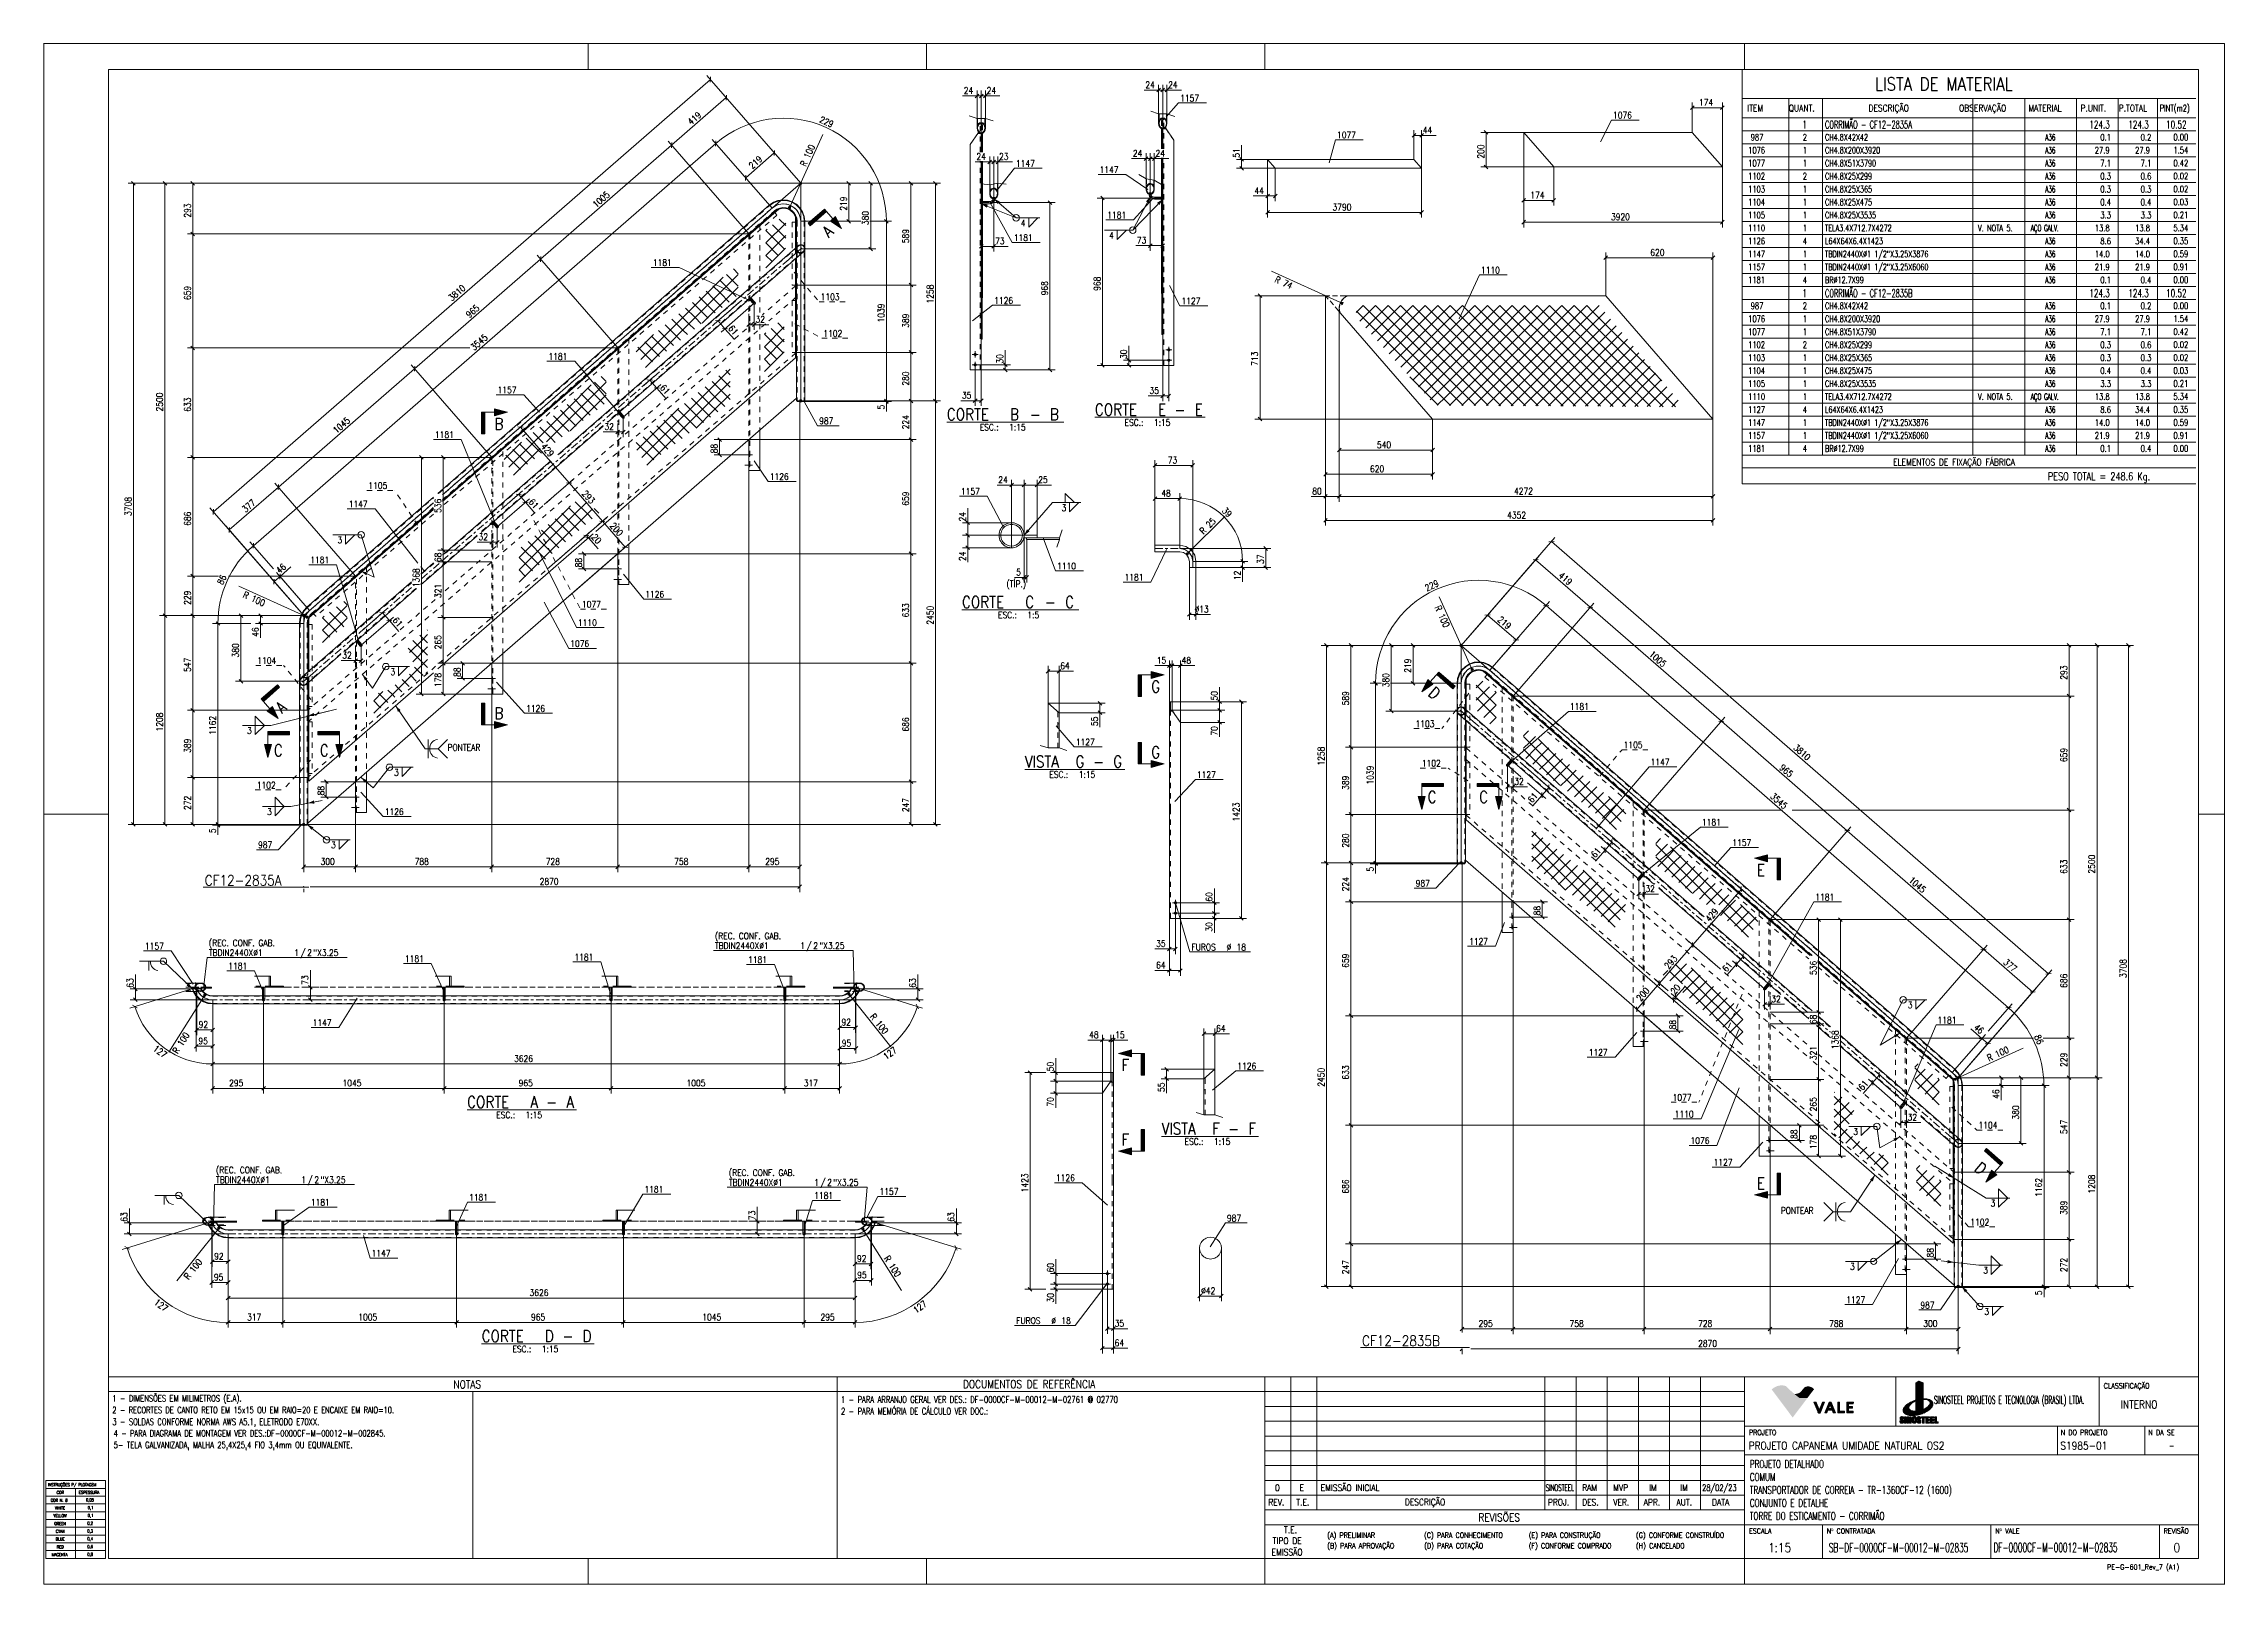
# Model space of a CAD drawing. Header units: millimetres. Extents: x 5 to 846, y 5 to 599.
import ezdxf

# ---------------------------------------------------------------- set-up
doc = ezdxf.new("R2010")
doc.units = ezdxf.units.MM
for name, pattern in [('XKITLINE00', [0]), ('XKITLINE02', [4, 2, -2]), ('XKITLINE03', [6, 3, -1, 1, -1]), ('XKITLINE06', [7, 3, -1, 2, -1])]:
    doc.linetypes.add(name, pattern=pattern)
for name, color, linetype, lineweight in [('Corte', 7, 'Continuous', 0), ('Cota', 4, 'Continuous', 0), ('Marca da peça', 2, 'Continuous', 0), ('Marca do parafuso', 4, 'Continuous', 0), ('Objeto gráfico', 3, 'Continuous', 0), ('Outro tipo de objeto', 7, 'Continuous', 0), ('Parafuso', 3, 'Continuous', 0), ('Peça', 2, 'Continuous', 0), ('Solda', 1, 'Continuous', 0), ('Texto', 7, 'Continuous', 0)]:
    doc.layers.add(name, color=color, linetype=linetype, lineweight=lineweight)
doc.styles.add('ROMANS', font='ROMANS__.TTF')
doc.styles.add('SIMPLEX', font='SIMPLEX_.TTF')

msp = doc.modelspace()

# ---------------------------------------------------------------- texts
at = {"layer": 'Outro tipo de objeto', "color": 5}
for s, height, style, width, p in [('DOCUMENTOS DE REFERÊNCIA', 3, 'SIMPLEX', 0.85, (359.52, 80.68)), ('NOTAS', 3, 'SIMPLEX', 0.85, (163.02, 80.57)), ('PROJETO DETALHADO', 3, 'ROMANS', 0.68, (663, 49.9)), ('TRANSPORTADOR DE CORREIA - TR-1360CF-12 (1600)', 3, 'ROMANS', 0.68, (663, 39.9)), ('COMUM', 3, 'ROMANS', 0.68, (663, 44.9)), ('TORRE DO ESTICAMENTO - CORRIMÃO', 3, 'ROMANS', 0.68, (663, 29.9)), ('CONJUNTO E DETALHE', 3, 'ROMANS', 0.68, (663, 34.9)), ('REVISÕES', 3, 'SIMPLEX', 0.85, (558.29, 29.29)), ('1:15', 3.5, 'ROMANS', 0.85, (670.02, 17.43)), ('SB-DF-0000CF-M-00012-M-02835', 3.5, 'ROMANS', 0.595, (693.44, 17.43)), ('DF-0000CF-M-00012-M-02835', 3.5, 'ROMANS', 0.595, (756.97, 17.46)), ('0', 3.5, 'ROMANS', 0.85, (826.41, 17.43))]:
    msp.add_text(s, height=height, dxfattribs=dict(at, style=style, width=width)).set_placement(p)
at = {"layer": 'Outro tipo de objeto', "color": 3}
for s, height, style, width, p in [('1 - DIMENSÕES EM MILIMETROS (E.A).', 2.5, 'SIMPLEX', 0.765, (31.49, 75.47)), ('1 - PARA ARRANJO GERAL VER DES.: DF-0000CF-M-00012-M-02761 @ 02770', 2.5, 'ROMANS', 0.765, (312.5, 75)), ('CLASSIFICAÇÃO', 2, 'SIMPLEX', 0.85, (799.46, 80.54)), ('2 - RECORTES DE CANTO RETO EM 15x15 OU EM RAIO=20 E ENCAIXE EM RAIO=10.', 2.5, 'SIMPLEX', 0.68, (31.49, 70.97)), ('3 - SOLDAS CONFORME NORMA AWS A5.1, ELETRODO E70XX.', 2.5, 'SIMPLEX', 0.765, (31.49, 66.44)), ('2 - PARA MEMÓRIA DE CÁLCULO VER DOC.: ', 2.5, 'ROMANS', 0.765, (312.5, 70.5)), ('4 - PARA DIAGRAMA DE MONTAGEM VER DES.:DF-0000CF-M-00012-M-002845.', 2.5, 'SIMPLEX', 0.68, (32, 62)), ('5- TELA GALVANIZADA, MALHA 25,4X25,4 FIO 3,4mm OU EQUIVALENTE.', 2.5, 'ROMANS', 0.765, (32, 57.5)), ('PROJETO', 2, 'SIMPLEX', 0.85, (662.66, 62.57)), ('N DO PROJETO', 2, 'SIMPLEX', 0.85, (782.93, 62.57)), ('N DA SE', 2, 'SIMPLEX', 0.85, (816.7, 62.57)), ('0', 2.5, 'ROMANS', 0.85, (479.88, 41)), ('E', 2.5, 'ROMANS', 0.85, (489.38, 41)), ('EMISSÃO INICIAL', 2.5, 'ROMANS', 0.85, (497.5, 41)), ('SINOSTEEL', 2.5, 'ROMANS', 0.51, (584.29, 41)), ('RAM', 2.5, 'ROMANS', 0.85, (598.32, 41)), ('MVP', 2.5, 'ROMANS', 0.85, (610.32, 41)), ('IM', 2.5, 'ROMANS', 0.85, (624.15, 41)), ('IM', 2.5, 'ROMANS', 0.85, (636.15, 41)), ('28/02/23', 2.5, 'ROMANS', 0.68, (644.6, 41)), ('(A) PRELIMINAR', 2, 'SIMPLEX', 0.765, (500.02, 22.95)), ('(C) PARA CONHECIMENTO', 2, 'SIMPLEX', 0.765, (537.36, 22.95)), ('(E) PARA CONSTRUÇÃO', 2, 'SIMPLEX', 0.765, (577.71, 22.95)), ('(G) CONFORME CONSTRUÍDO', 2, 'SIMPLEX', 0.765, (619.09, 22.95)), ('ESCALA', 2, 'SIMPLEX', 0.85, (662.66, 24.57)), ('Nº CONTRATADA', 2, 'SIMPLEX', 0.85, (692.66, 24.57)), ('Nº VALE', 2, 'SIMPLEX', 0.85, (757.68, 24.57)), ('REVISÃO', 2, 'SIMPLEX', 0.85, (822.59, 24.57)), ('(B) PARA APROVAÇÃO', 2, 'SIMPLEX', 0.765, (500.02, 18.89)), ('(D) PARA COTAÇÃO', 2, 'SIMPLEX', 0.765, (537.43, 18.89)), ('(F) CONFORME COMPRADO', 2, 'SIMPLEX', 0.765, (577.71, 18.89)), ('(H) CANCELADO', 2, 'SIMPLEX', 0.765, (619.09, 18.89)), ('PE-G-601_Rev_7 (A1)', 2, 'SIMPLEX', 0.85, (800.75, 10.69))]:
    msp.add_text(s, height=height, dxfattribs=dict(at, style=style, width=width)).set_placement(p)
at = {"layer": 'Outro tipo de objeto', "color": 1}
for s, style, width, p in [('SINOSTEEL PROJETOS E TECNOLOGIA (BRASIL) LTDA.', 'SIMPLEX', 0.450058, (733.98, 74.63)), ('INTERNO', 'SIMPLEX', 0.85, (805.99, 72.85)), ('PROJETO CAPANEMA UMIDADE NATURAL OS2', 'ROMANS', 0.85, (662.52, 57)), ('S1985-01', 'ROMANS', 0.85, (782.74, 57)), ('-', 'ROMANS', 0.51, (824.6, 57))]:
    msp.add_text(s, height=3, dxfattribs=dict(at, style=style, width=width)).set_placement(p)
at = {"layer": 'Outro tipo de objeto', "color": 7, "style": 'ROMANS', "width": 0.765}
for s, height, p in [('INSTRUÇÕES P/ PLOTAGEM', 1.1474, (6.67, 42.84)), ('COR N. 8', 1.147, (7.72, 36.88)), ('WHITE', 1.147, (9.42, 33.88)), ('COR', 1.147, (10.03, 39.88)), ('ESPESSURA', 1.147, (18.58, 39.88)), ('0,05', 1.147, (21.36, 36.99)), ('0,1', 1.147, (22, 33.99)), ('YELLOW', 1.147, (8.76, 30.88)), ('GREEN', 1.147, (9.12, 27.88)), ('CYAN', 1.147, (9.69, 24.88)), ('0,2', 1.147, (21.85, 27.99)), ('0,3', 1.147, (21.85, 24.99)), ('0,1', 1.147, (22, 30.99)), ('MAGENTA', 1.147, (8.14, 15.88)), ('BLUE', 1.147, (9.62, 21.88)), ('RED', 1.147, (10.08, 18.88)), ('0,4', 1.147, (21.83, 21.99)), ('0,6', 1.147, (21.85, 18.99)), ('0,8', 1.147, (21.85, 15.99))]:
    msp.add_text(s, height=height, dxfattribs=at).set_placement(p)
at = {"layer": 'Outro tipo de objeto', "color": 4, "style": 'SIMPLEX', "width": 0.85}
for s, p in [('REV.', (477.31, 35.41)), ('T.E.', (488.09, 35.41)), ('DESCRIÇÃO', (529.94, 35.48)), ('PROJ.', (585.12, 35.41)), ('DES.', (598.31, 35.41)), ('VER.', (610.31, 35.41)), ('APR.', (622.07, 35.41)), ('AUT.', (634.69, 35.41)), ('DATA', (648.42, 35.41)), ('T.E.', (483.34, 24.77)), ('EMISSÃO', (478.58, 16.17)), ('TIPO DE', (479, 20.57))]:
    msp.add_text(s, height=2.5, dxfattribs=at).set_placement(p)

# ---------------------------------------------------------------- blocks, each defined once
blk = doc.blocks.new('*A3')
at = {"layer": 'Peça', "color": 4, "linetype": 'XKITLINE00', "lineweight": 0}
for p, q in [((365.58, 564.74), (362.35, 560.08)), ((365.33, 564.38), (366.58, 564.38)), ((365.73, 564.74), (365.58, 564.74)), ((366.58, 557.22), (366.58, 564.38)), ((362.35, 473.18), (362.35, 560.08)), ((366.58, 473.18), (366.58, 553.72)), ((366.58, 473.18), (362.35, 473.18))]:
    blk.add_line(p, q, dxfattribs=at)
at = {"layer": 'Peça', "color": 7, "linetype": 'XKITLINE02', "lineweight": 0}
for p, q in [((366.16, 564.74), (365.73, 564.74)), ((366.16, 557.22), (366.16, 568.06)), ((366.16, 568.06), (366.58, 568.06)), ((366.58, 564.38), (366.58, 568.06)), ((366.16, 473.18), (366.16, 553.72))]:
    blk.add_line(p, q, dxfattribs=at)
blk = doc.blocks.new('*A4')
at = {"layer": 'Parafuso'}
for points in [[(364.22, 478.58), (364.19, 478.59), (364.16, 478.59), (364.13, 478.6), (364.1, 478.6), (364.07, 478.61), (364.05, 478.62), (364.02, 478.63), (363.99, 478.64), (363.97, 478.65), (363.94, 478.67), (363.92, 478.68), (363.89, 478.7), (363.87, 478.72), (363.85, 478.74), (363.82, 478.76), (363.8, 478.78), (363.78, 478.8), (363.77, 478.83), (363.75, 478.85), (363.73, 478.88), (363.72, 478.9), (363.71, 478.93), (363.69, 478.95), (363.68, 478.98), (363.67, 479.01), (363.67, 479.04), (363.66, 479.07), (363.66, 479.1), (363.65, 479.12), (363.65, 479.15), (363.65, 479.18), (363.65, 479.21), (363.65, 479.24), (363.66, 479.27), (363.66, 479.3), (363.67, 479.33), (363.67, 479.36), (363.68, 479.39), (363.69, 479.41), (363.71, 479.44), (363.72, 479.47), (363.73, 479.49), (363.75, 479.52), (363.77, 479.54), (363.78, 479.56), (363.8, 479.59), (363.82, 479.61), (363.85, 479.63), (363.87, 479.65), (363.89, 479.67), (363.92, 479.68), (363.94, 479.7), (363.97, 479.71), (363.99, 479.73), (364.02, 479.74), (364.05, 479.75), (364.07, 479.76), (364.1, 479.77), (364.13, 479.77), (364.16, 479.78), (364.19, 479.78), (364.22, 479.78), (364.25, 479.78), (364.28, 479.78), (364.31, 479.78), (364.34, 479.78), (364.37, 479.77), (364.39, 479.77), (364.42, 479.76), (364.45, 479.75), (364.48, 479.74), (364.51, 479.73), (364.53, 479.71), (364.56, 479.7), (364.58, 479.68), (364.61, 479.67), (364.63, 479.65), (364.65, 479.63), (364.67, 479.61), (364.69, 479.59), (364.71, 479.56), (364.73, 479.54), (364.75, 479.52), (364.76, 479.49), (364.78, 479.47), (364.79, 479.44), (364.8, 479.41), (364.81, 479.39), (364.82, 479.36), (364.83, 479.33), (364.84, 479.3), (364.84, 479.27), (364.85, 479.24), (364.85, 479.21), (364.85, 479.18), (364.85, 479.15), (364.85, 479.12), (364.84, 479.1), (364.84, 479.07), (364.83, 479.04), (364.82, 479.01), (364.81, 478.98), (364.8, 478.95), (364.79, 478.93), (364.78, 478.9), (364.76, 478.88), (364.75, 478.85), (364.73, 478.83), (364.71, 478.8), (364.69, 478.78), (364.67, 478.76), (364.65, 478.74), (364.63, 478.72), (364.61, 478.7), (364.58, 478.68), (364.56, 478.67), (364.53, 478.65), (364.51, 478.64), (364.48, 478.63), (364.45, 478.62), (364.42, 478.61), (364.39, 478.6), (364.37, 478.6), (364.34, 478.59), (364.31, 478.59), (364.28, 478.58), (364.25, 478.58)], [(364.22, 474.58), (364.19, 474.59), (364.16, 474.59), (364.13, 474.6), (364.1, 474.6), (364.07, 474.61), (364.05, 474.62), (364.02, 474.63), (363.99, 474.64), (363.97, 474.65), (363.94, 474.67), (363.92, 474.68), (363.89, 474.7), (363.87, 474.72), (363.85, 474.74), (363.82, 474.76), (363.8, 474.78), (363.78, 474.8), (363.77, 474.83), (363.75, 474.85), (363.73, 474.88), (363.72, 474.9), (363.71, 474.93), (363.69, 474.95), (363.68, 474.98), (363.67, 475.01), (363.67, 475.04), (363.66, 475.07), (363.66, 475.1), (363.65, 475.12), (363.65, 475.15), (363.65, 475.18), (363.65, 475.21), (363.65, 475.24), (363.66, 475.27), (363.66, 475.3), (363.67, 475.33), (363.67, 475.36), (363.68, 475.39), (363.69, 475.41), (363.71, 475.44), (363.72, 475.47), (363.73, 475.49), (363.75, 475.52), (363.77, 475.54), (363.78, 475.56), (363.8, 475.59), (363.82, 475.61), (363.85, 475.63), (363.87, 475.65), (363.89, 475.67), (363.92, 475.68), (363.94, 475.7), (363.97, 475.71), (363.99, 475.73), (364.02, 475.74), (364.05, 475.75), (364.07, 475.76), (364.1, 475.77), (364.13, 475.77), (364.16, 475.78), (364.19, 475.78), (364.22, 475.78), (364.25, 475.78), (364.28, 475.78), (364.31, 475.78), (364.34, 475.78), (364.37, 475.77), (364.39, 475.77), (364.42, 475.76), (364.45, 475.75), (364.48, 475.74), (364.51, 475.73), (364.53, 475.71), (364.56, 475.7), (364.58, 475.68), (364.61, 475.67), (364.63, 475.65), (364.65, 475.63), (364.67, 475.61), (364.69, 475.59), (364.71, 475.56), (364.73, 475.54), (364.75, 475.52), (364.76, 475.49), (364.78, 475.47), (364.79, 475.44), (364.8, 475.41), (364.81, 475.39), (364.82, 475.36), (364.83, 475.33), (364.84, 475.3), (364.84, 475.27), (364.85, 475.24), (364.85, 475.21), (364.85, 475.18), (364.85, 475.15), (364.85, 475.12), (364.84, 475.1), (364.84, 475.07), (364.83, 475.04), (364.82, 475.01), (364.81, 474.98), (364.8, 474.95), (364.79, 474.93), (364.78, 474.9), (364.76, 474.88), (364.75, 474.85), (364.73, 474.83), (364.71, 474.8), (364.69, 474.78), (364.67, 474.76), (364.65, 474.74), (364.63, 474.72), (364.61, 474.7), (364.58, 474.68), (364.56, 474.67), (364.53, 474.65), (364.51, 474.64), (364.48, 474.63), (364.45, 474.62), (364.42, 474.61), (364.39, 474.6), (364.37, 474.6), (364.34, 474.59), (364.31, 474.59), (364.28, 474.58), (364.25, 474.58)]]:
    blk.add_hatch(color=7, dxfattribs=at).paths.add_polyline_path(points, flags=17)
at = {"layer": 'Parafuso', "color": 7, "linetype": 'XKITLINE00', "lineweight": 0}
for p, q in [((364.25, 480.38), (364.25, 477.98)), ((365.45, 479.18), (363.05, 479.18)), ((365.45, 475.18), (363.05, 475.18)), ((364.25, 476.38), (364.25, 473.98))]:
    blk.add_line(p, q, dxfattribs=at)
blk = doc.blocks.new('*A5')
at = {"layer": 'Peça', "color": 4, "linetype": 'XKITLINE00', "lineweight": 0}
for p, q in [((370.74, 538.41), (370.3, 538.19)), ((370.93, 538.63), (370.74, 538.41)), ((370.92, 538.59), (371.02, 538.94)), ((371.02, 539.15), (371.02, 538.94)), ((371.7, 538.34), (371.59, 538.18)), ((371.86, 538.94), (371.7, 538.34)), ((371.86, 539.17), (371.86, 538.94)), ((366.9, 538.11), (366.58, 538.11)), ((366.9, 537.26), (366.58, 537.26)), ((369.77, 538.11), (367.13, 538.11)), ((369.77, 537.26), (367.13, 537.26)), ((370.3, 538.19), (369.77, 538.11)), ((369.77, 537.26), (370.52, 537.38)), ((370.52, 537.38), (371.16, 537.7)), ((371.59, 538.18), (371.16, 537.7))]:
    blk.add_line(p, q, dxfattribs=at)
at = {"layer": 'Peça', "color": 7, "linetype": 'XKITLINE02', "lineweight": 0}
for p, q in [((370.92, 538.59), (371.04, 538.75)), ((371.04, 538.75), (370.93, 538.63)), ((371.14, 539.73), (371.02, 539.53)), ((371.02, 539.53), (371.02, 539.15)), ((371.02, 539.53), (371.14, 539.33)), ((371.44, 539.81), (371.14, 539.73)), ((371.14, 539.33), (371.44, 539.25)), ((371.74, 539.73), (371.44, 539.81)), ((371.44, 539.25), (371.74, 539.33)), ((371.86, 539.53), (371.74, 539.73)), ((371.74, 539.33), (371.86, 539.53)), ((371.86, 539.53), (371.86, 539.17)), ((366.58, 537.26), (366.58, 538.11)), ((367.13, 538.11), (366.9, 538.11)), ((367.13, 537.26), (366.9, 537.26))]:
    blk.add_line(p, q, dxfattribs=at)
at = {"layer": 'Peça', "color": 7, "linetype": 'XKITLINE03', "lineweight": 0}
for p, q in [((370.95, 538.05), (371.31, 538.46)), ((371.31, 538.46), (371.44, 538.94)), ((371.44, 538.94), (371.44, 539.53)), ((366.58, 537.69), (369.77, 537.69)), ((369.77, 537.69), (370.41, 537.78)), ((370.41, 537.78), (370.95, 538.05))]:
    blk.add_line(p, q, dxfattribs=at)
blk = doc.blocks.new('*A6')
at = {"layer": 'Peça', "color": 4, "linetype": 'XKITLINE00', "lineweight": 0}
for p, q in [((369.85, 540.87), (369.85, 544.55)), ((369.87, 541.7), (369.85, 540.87)), ((369.85, 540.87), (370.06, 540.09)), ((370.14, 542.46), (369.87, 541.7)), ((370.06, 540.91), (370.08, 541.63)), ((370.25, 540.24), (370.06, 540.91)), ((370.06, 540.09), (370.49, 539.47)), ((370.08, 541.63), (370.31, 542.29)), ((370.6, 543.02), (370.14, 542.46)), ((370.62, 539.71), (370.25, 540.24)), ((370.31, 542.29), (370.71, 542.77)), ((370.49, 539.47), (371.06, 539.12)), ((371.19, 543.31), (370.6, 543.02)), ((371.11, 539.4), (370.62, 539.71)), ((370.71, 542.77), (371.22, 543.02)), ((371.06, 539.12), (371.69, 539.09)), ((371.65, 539.37), (371.11, 539.4)), ((371.82, 543.27), (371.19, 543.31)), ((371.22, 543.02), (371.77, 542.99)), ((372.16, 539.62), (371.65, 539.37)), ((371.69, 539.09), (372.28, 539.38)), ((371.77, 542.99), (372.26, 542.69)), ((372.39, 542.92), (371.82, 543.27)), ((372.56, 540.11), (372.16, 539.62)), ((372.26, 542.69), (372.63, 542.16)), ((372.28, 539.38), (372.74, 539.94)), ((372.81, 542.31), (372.39, 542.92)), ((372.79, 540.76), (372.56, 540.11)), ((372.63, 542.16), (372.82, 541.48)), ((372.74, 539.94), (373, 540.69)), ((372.82, 541.48), (372.79, 540.76)), ((373.03, 541.53), (372.81, 542.31)), ((373, 540.69), (373.03, 541.53)), ((373.03, 541.53), (373.03, 545.21))]:
    blk.add_line(p, q, dxfattribs=at)
at = {"layer": 'Peça', "color": 7, "linetype": 'XKITLINE02', "lineweight": 0}
for p, q in [((370.06, 544.59), (370.06, 540.91)), ((372.82, 545.16), (372.82, 541.48))]:
    blk.add_line(p, q, dxfattribs=at)
blk = doc.blocks.new('*A7')
at = {"layer": 'Peça', "color": 4, "linetype": 'XKITLINE00', "lineweight": 0}
for p, q in [((366.58, 524.14), (366.58, 532.32)), ((366.9, 532.32), (366.9, 524.14)), ((366.58, 528.64), (366.9, 528.64)), ((366.9, 524.14), (366.58, 524.14))]:
    blk.add_line(p, q, dxfattribs=at)
blk = doc.blocks.new('*A8')
at = {"layer": 'Peça', "color": 7, "linetype": 'XKITLINE02', "lineweight": 0}
blk.add_line((366.58, 502.74), (366.58, 506.42), dxfattribs=at)
at = {"layer": 'Peça', "color": 4, "linetype": 'XKITLINE00', "lineweight": 0}
for p, q in [((366.9, 506.42), (366.9, 485.07)), ((366.58, 502.74), (366.9, 502.74)), ((366.58, 485.07), (366.58, 502.74)), ((366.9, 485.07), (366.58, 485.07))]:
    blk.add_line(p, q, dxfattribs=at)
blk = doc.blocks.new('*A9')
at = {"layer": 'Peça', "color": 4, "linetype": 'XKITLINE00', "lineweight": 0}
for p, q in [((364.97, 566.51), (364.97, 570.19)), ((365.09, 567.32), (364.97, 566.51)), ((364.97, 566.51), (365.09, 565.69)), ((365.44, 568.02), (365.09, 567.32)), ((365.09, 565.69), (365.44, 565)), ((365.19, 566.51), (365.29, 567.21)), ((365.29, 565.8), (365.19, 566.51)), ((365.29, 567.21), (365.6, 567.81)), ((365.6, 565.2), (365.29, 565.8)), ((365.97, 568.48), (365.44, 568.02)), ((365.44, 565), (365.97, 564.54)), ((365.6, 567.81), (366.05, 568.21)), ((366.05, 564.8), (365.6, 565.2)), ((366.58, 568.64), (365.97, 568.48)), ((365.97, 564.54), (366.58, 564.37)), ((366.05, 568.21), (366.58, 568.35)), ((366.58, 564.66), (366.05, 564.8)), ((367.2, 568.48), (366.58, 568.64)), ((366.58, 568.35), (367.12, 568.21)), ((367.12, 564.8), (366.58, 564.66)), ((366.58, 564.37), (367.2, 564.54)), ((367.12, 568.21), (367.57, 567.81)), ((367.57, 565.2), (367.12, 564.8)), ((367.72, 568.02), (367.2, 568.48)), ((367.2, 564.54), (367.72, 565)), ((367.57, 567.81), (367.87, 567.21)), ((367.87, 565.8), (367.57, 565.2)), ((368.07, 567.32), (367.72, 568.02)), ((367.72, 565), (368.07, 565.69)), ((367.87, 567.21), (367.98, 566.51)), ((367.98, 566.51), (367.87, 565.8)), ((368.19, 566.51), (368.07, 567.32)), ((368.07, 565.69), (368.19, 566.51)), ((368.19, 566.51), (368.19, 570.19))]:
    blk.add_line(p, q, dxfattribs=at)
at = {"layer": 'Peça', "color": 7, "linetype": 'XKITLINE02', "lineweight": 0}
for p, q in [((365.19, 570.19), (365.19, 566.51)), ((367.98, 570.19), (367.98, 566.51))]:
    blk.add_line(p, q, dxfattribs=at)
blk = doc.blocks.new('*A10')
at = {"layer": 'Peça', "color": 7, "linetype": 'XKITLINE02', "lineweight": 0}
for p, q in [((366.58, 568.06), (366.58, 564.37)), ((366.9, 568.06), (366.9, 564.46))]:
    blk.add_line(p, q, dxfattribs=at)
at = {"layer": 'Peça', "color": 4, "linetype": 'XKITLINE00', "lineweight": 0}
for p, q in [((366.58, 564.37), (366.9, 564.37)), ((366.58, 564.37), (366.58, 562.17)), ((366.9, 564.46), (366.9, 562.17)), ((366.9, 562.17), (366.58, 562.17))]:
    blk.add_line(p, q, dxfattribs=at)
blk = doc.blocks.new('*A11')
at = {"layer": 'Peça', "color": 7, "linetype": 'XKITLINE02', "lineweight": 0}
for p, q in [((366.9, 567.61), (366.9, 564.46)), ((367.13, 567.61), (367.13, 564.52))]:
    blk.add_line(p, q, dxfattribs=at)
at = {"layer": 'Peça', "color": 4, "linetype": 'XKITLINE00', "lineweight": 0}
for p, q in [((366.9, 564.46), (366.9, 557.22)), ((366.9, 563.93), (367.13, 563.93)), ((367.13, 564.52), (367.13, 557.22)), ((366.9, 553.72), (366.9, 500.97)), ((367.13, 553.72), (367.13, 500.97)), ((367.13, 500.97), (366.9, 500.97))]:
    blk.add_line(p, q, dxfattribs=at)
blk = doc.blocks.new('*A12')
at = {"layer": 'Parafuso'}
for points in [[(226.83, 395.87), (226.4, 395.87), (226.4, 397.07), (226.83, 397.07)], [(226.83, 391.87), (226.4, 391.87), (226.4, 393.07), (226.83, 393.07)]]:
    blk.add_hatch(color=7, dxfattribs=at).paths.add_polyline_path(points, flags=17)
at = {"layer": 'Parafuso', "color": 7, "linetype": 'XKITLINE00', "lineweight": 0}
for p, q in [((224.86, 396.47), (227.83, 396.47)), ((226.4, 397.07), (226.83, 397.07)), ((226.4, 395.87), (226.83, 395.87)), ((224.86, 392.47), (227.83, 392.47)), ((226.4, 393.07), (226.83, 393.07)), ((226.4, 391.87), (226.83, 391.87))]:
    blk.add_line(p, q, dxfattribs=at)
blk = doc.blocks.new('*A13')
at = {"layer": 'Peça', "color": 4, "linetype": 'XKITLINE00', "lineweight": 0}
for p, q in [((226.6, 456.54), (227.23, 457.1)), ((228.2, 454.7), (226.6, 456.54)), ((228.84, 455.25), (227.23, 457.1)), ((228.49, 454.55), (228.2, 454.7)), ((228.8, 454.66), (228.49, 454.55)), ((228.94, 454.95), (228.8, 454.66)), ((228.84, 455.25), (228.94, 454.95))]:
    blk.add_line(p, q, dxfattribs=at)
at = {"layer": 'Peça', "color": 7, "linetype": 'XKITLINE03', "lineweight": 0}
for p, q in [((227.42, 456.23), (226.92, 456.82)), ((227.84, 455.75), (227.42, 456.23)), ((228.2, 455.34), (227.84, 455.75)), ((228.44, 455.07), (228.2, 455.34)), ((228.52, 454.98), (228.44, 455.07)), ((228.52, 454.98), (228.52, 454.98))]:
    blk.add_line(p, q, dxfattribs=at)
at = {"layer": 'Peça', "color": 7, "linetype": 'XKITLINE02', "lineweight": 0}
for start, end in [(131.00905, 311.00905), (311.00905, 131.00905)]:
    blk.add_arc((228.52, 454.98), 0.423, start, end, dxfattribs=at)
blk = doc.blocks.new('*A14')
at = {"layer": 'Peça', "color": 7, "linetype": 'XKITLINE02', "lineweight": 0}
for p, q in [((230.64, 485.35), (226.4, 481.67)), ((226.4, 481.67), (226.83, 482.03)), ((226.4, 481.67), (226.4, 453.09)), ((226.83, 482.03), (226.83, 413.4)), ((230.64, 485.35), (230.64, 406.04)), ((226.4, 477.37), (226.83, 477.37)), ((226.4, 449.59), (226.4, 413.89)), ((226.4, 408.56), (226.4, 402.36)), ((226.83, 408.07), (226.83, 390.47))]:
    blk.add_line(p, q, dxfattribs=at)
at = {"layer": 'Peça', "color": 4, "linetype": 'XKITLINE00', "lineweight": 0}
for p, q in [((230.64, 390.47), (230.64, 406.04)), ((226.4, 390.47), (226.4, 402.36)), ((230.64, 390.47), (226.4, 390.47))]:
    blk.add_line(p, q, dxfattribs=at)
blk = doc.blocks.new('*A15')
at = {"layer": 'Parafuso'}
for points in [[(178.27, 353.65), (177.85, 353.65), (177.85, 354.85), (178.27, 354.85)], [(178.27, 349.65), (177.85, 349.65), (177.85, 350.85), (178.27, 350.85)]]:
    blk.add_hatch(color=7, dxfattribs=at).paths.add_polyline_path(points, flags=17)
at = {"layer": 'Parafuso', "color": 7, "linetype": 'XKITLINE00', "lineweight": 0}
for p, q in [((176.31, 354.25), (179.27, 354.25)), ((177.85, 354.85), (178.27, 354.85)), ((177.85, 353.65), (178.27, 353.65)), ((176.31, 350.25), (179.27, 350.25)), ((177.85, 350.85), (178.27, 350.85)), ((177.85, 349.65), (178.27, 349.65))]:
    blk.add_line(p, q, dxfattribs=at)
blk = doc.blocks.new('*A16')
at = {"layer": 'Parafuso'}
for points in [[(277.38, 439.84), (276.96, 439.84), (276.96, 441.04), (277.38, 441.04)], [(277.38, 435.84), (276.96, 435.84), (276.96, 437.04), (277.38, 437.04)]]:
    blk.add_hatch(color=7, dxfattribs=at).paths.add_polyline_path(points, flags=17)
at = {"layer": 'Parafuso', "color": 7, "linetype": 'XKITLINE00', "lineweight": 0}
for p, q in [((275.42, 440.44), (278.38, 440.44)), ((276.96, 441.04), (277.38, 441.04)), ((276.96, 439.84), (277.38, 439.84)), ((275.42, 436.44), (278.38, 436.44)), ((276.96, 437.04), (277.38, 437.04)), ((276.96, 435.84), (277.38, 435.84))]:
    blk.add_line(p, q, dxfattribs=at)
blk = doc.blocks.new('*A17')
at = {"layer": 'Parafuso'}
for points in [[(125.71, 307.95), (125.29, 307.95), (125.29, 309.15), (125.71, 309.15)], [(125.71, 303.95), (125.29, 303.95), (125.29, 305.15), (125.71, 305.15)]]:
    blk.add_hatch(color=7, dxfattribs=at).paths.add_polyline_path(points, flags=17)
at = {"layer": 'Parafuso', "color": 7, "linetype": 'XKITLINE00', "lineweight": 0}
for p, q in [((123.75, 308.55), (126.72, 308.55)), ((123.75, 304.55), (126.72, 304.55)), ((125.29, 309.15), (125.71, 309.15)), ((125.29, 307.95), (125.71, 307.95)), ((125.29, 305.15), (125.71, 305.15)), ((125.29, 303.95), (125.71, 303.95))]:
    blk.add_line(p, q, dxfattribs=at)
blk = doc.blocks.new('*A18')
at = {"layer": 'Peça', "color": 4, "linetype": 'XKITLINE00', "lineweight": 0}
for p, q in [((182.08, 443.12), (177.85, 439.44)), ((182.08, 363.82), (182.08, 348.25)), ((177.85, 348.25), (177.85, 360.13)), ((182.08, 348.25), (177.85, 348.25))]:
    blk.add_line(p, q, dxfattribs=at)
at = {"layer": 'Peça', "color": 7, "linetype": 'XKITLINE02', "lineweight": 0}
for p, q in [((177.85, 439.44), (178.27, 439.81)), ((177.85, 439.44), (177.85, 410.58)), ((178.27, 348.25), (178.27, 439.81)), ((182.08, 363.82), (182.08, 443.12)), ((177.85, 435.14), (178.27, 435.14)), ((177.85, 407.08), (177.85, 360.13))]:
    blk.add_line(p, q, dxfattribs=at)
blk = doc.blocks.new('*A19')
at = {"layer": 'Peça', "color": 7, "linetype": 'XKITLINE02', "lineweight": 0}
for p, q in [((281.19, 529.31), (276.96, 525.63)), ((276.96, 525.63), (277.38, 525.99)), ((276.96, 525.63), (276.96, 446.32)), ((277.38, 525.99), (277.38, 434.44)), ((281.19, 529.31), (281.19, 494.45)), ((276.96, 521.33), (277.38, 521.33)), ((281.19, 490.95), (281.19, 450))]:
    blk.add_line(p, q, dxfattribs=at)
at = {"layer": 'Peça', "color": 4, "linetype": 'XKITLINE00', "lineweight": 0}
for p, q in [((276.96, 434.44), (276.96, 446.32)), ((281.19, 434.44), (281.19, 450)), ((281.19, 434.44), (276.96, 434.44))]:
    blk.add_line(p, q, dxfattribs=at)
blk = doc.blocks.new('*A20')
at = {"layer": 'Peça', "color": 4, "linetype": 'XKITLINE00', "lineweight": 0}
for p, q in [((295.56, 460.97), (295.56, 461.28)), ((295.56, 460.97), (296.96, 460.97)), ((296.96, 461.28), (296.96, 460.97)), ((298.31, 460.97), (296.96, 460.97)), ((298.36, 460.97), (298.31, 460.97)), ((298.36, 460.97), (298.36, 461.28))]:
    blk.add_line(p, q, dxfattribs=at)
at = {"layer": 'Peça', "color": 7, "linetype": 'XKITLINE02', "lineweight": 0}
for p, q in [((295.56, 461.28), (295.6, 461.28)), ((298.36, 461.28), (295.56, 461.28)), ((296.96, 460.97), (298.17, 460.97))]:
    blk.add_line(p, q, dxfattribs=at)
blk = doc.blocks.new('*A21')
at = {"layer": 'Peça', "color": 4, "linetype": 'XKITLINE00', "lineweight": 0}
for p, q in [((103.89, 297.64), (103.89, 297.96)), ((106.69, 297.64), (103.89, 297.64)), ((105.29, 297.64), (105.29, 297.96)), ((106.69, 297.64), (106.69, 297.96))]:
    blk.add_line(p, q, dxfattribs=at)
at = {"layer": 'Peça', "color": 7, "linetype": 'XKITLINE02', "lineweight": 0}
for q in [(103.94, 297.96), (106.69, 297.96)]:
    blk.add_line((103.89, 297.96), q, dxfattribs=at)
blk = doc.blocks.new('*A22')
at = {"layer": 'Peça', "color": 4, "linetype": 'XKITLINE00', "lineweight": 0}
for p, q in [((106.9, 375.11), (107.23, 375.11)), ((106.9, 356.68), (106.9, 375.11)), ((106.9, 352.46), (106.9, 343.47)), ((106.9, 343.47), (107.23, 343.47))]:
    blk.add_line(p, q, dxfattribs=at)
at = {"layer": 'Peça', "color": 7, "linetype": 'XKITLINE02', "lineweight": 0}
for p, q in [((107.23, 375.11), (108.57, 375.11)), ((108.57, 375.11), (108.57, 343.47)), ((106.9, 352.46), (106.9, 356.68)), ((107.23, 343.47), (108.57, 343.47))]:
    blk.add_line(p, q, dxfattribs=at)
blk = doc.blocks.new('*A23')
at = {"layer": 'Peça', "color": 7, "linetype": 'XKITLINE02', "lineweight": 0}
for p, q in [((295.01, 530.19), (293.68, 530.19)), ((293.68, 530.19), (293.68, 505.88)), ((295.35, 520.55), (295.35, 516.33)), ((295.01, 505.88), (293.68, 505.88))]:
    blk.add_line(p, q, dxfattribs=at)
at = {"layer": 'Peça', "color": 4, "linetype": 'XKITLINE00', "lineweight": 0}
for p, q in [((295.35, 530.19), (295.01, 530.19)), ((295.35, 530.19), (295.35, 520.55)), ((295.35, 516.33), (295.35, 505.88)), ((295.35, 505.88), (295.01, 505.88))]:
    blk.add_line(p, q, dxfattribs=at)
blk = doc.blocks.new('*A24')
at = {"layer": 'Peça', "color": 7, "linetype": 'XKITLINE02', "lineweight": 0}
for p, q in [((295.01, 499.93), (293.68, 499.93)), ((293.68, 499.93), (293.68, 479.98)), ((295.01, 479.98), (293.68, 479.98))]:
    blk.add_line(p, q, dxfattribs=at)
at = {"layer": 'Peça', "color": 4, "linetype": 'XKITLINE00', "lineweight": 0}
for p, q in [((295.35, 499.93), (295.01, 499.93)), ((295.35, 499.93), (295.35, 479.98)), ((295.35, 479.98), (295.01, 479.98))]:
    blk.add_line(p, q, dxfattribs=at)
blk = doc.blocks.new('*A25')
at = {"layer": 'Peça', "color": 4, "linetype": 'XKITLINE00', "lineweight": 0}
for p, q in [((106.9, 337.51), (107.23, 337.51)), ((106.9, 337.51), (106.9, 317.56)), ((106.9, 317.56), (107.23, 317.56))]:
    blk.add_line(p, q, dxfattribs=at)
at = {"layer": 'Peça', "color": 7, "linetype": 'XKITLINE02', "lineweight": 0}
for p, q in [((107.23, 337.51), (108.57, 337.51)), ((108.57, 337.51), (108.57, 317.56)), ((107.23, 317.56), (108.57, 317.56))]:
    blk.add_line(p, q, dxfattribs=at)
blk = doc.blocks.new('*A26')
at = {"layer": 'Peça', "color": 7, "linetype": 'XKITLINE02', "lineweight": 0}
for p, q in [((129.52, 397.42), (125.29, 393.74)), ((129.52, 397.42), (129.52, 318.12)), ((125.29, 393.74), (125.71, 394.11)), ((125.29, 364.96), (125.29, 393.74)), ((125.29, 389.44), (125.71, 389.44)), ((125.71, 302.55), (125.71, 394.11)), ((125.29, 314.43), (125.29, 361.46))]:
    blk.add_line(p, q, dxfattribs=at)
at = {"layer": 'Peça', "color": 4, "linetype": 'XKITLINE00', "lineweight": 0}
for p, q in [((125.29, 302.55), (125.29, 314.43)), ((129.52, 318.12), (129.52, 302.55)), ((129.52, 302.55), (125.29, 302.55))]:
    blk.add_line(p, q, dxfattribs=at)
blk = doc.blocks.new('*A27')
at = {"layer": 'Peça', "color": 4, "linetype": 'XKITLINE00', "lineweight": 0}
for p, q in [((178.04, 414.32), (178.68, 414.88)), ((179.64, 412.48), (178.04, 414.32)), ((180.28, 413.03), (178.68, 414.88)), ((179.93, 412.33), (179.64, 412.48)), ((180.24, 412.43), (179.93, 412.33)), ((180.39, 412.72), (180.24, 412.43)), ((180.28, 413.03), (180.39, 412.72))]:
    blk.add_line(p, q, dxfattribs=at)
at = {"layer": 'Peça', "color": 7, "linetype": 'XKITLINE03', "lineweight": 0}
for p, q in [((178.87, 414.01), (178.36, 414.6)), ((179.29, 413.53), (178.87, 414.01)), ((179.64, 413.12), (179.29, 413.53)), ((179.88, 412.85), (179.64, 413.12)), ((179.96, 412.75), (179.88, 412.85)), ((179.96, 412.75), (179.96, 412.75))]:
    blk.add_line(p, q, dxfattribs=at)
at = {"layer": 'Peça', "color": 7, "linetype": 'XKITLINE02', "lineweight": 0}
for start, end in [(131.00905, 311.00905), (311.00905, 131.00905)]:
    blk.add_arc((179.96, 412.75), 0.423, start, end, dxfattribs=at)
blk = doc.blocks.new('*A28')
at = {"layer": 'Peça', "color": 4, "linetype": 'XKITLINE00', "lineweight": 0}
for p, q in [((277.15, 500.5), (277.79, 501.06)), ((278.75, 498.66), (277.15, 500.5)), ((279.39, 499.21), (277.79, 501.06)), ((279.04, 498.51), (278.75, 498.66)), ((279.35, 498.62), (279.04, 498.51)), ((279.5, 498.91), (279.35, 498.62)), ((279.39, 499.21), (279.5, 498.91))]:
    blk.add_line(p, q, dxfattribs=at)
at = {"layer": 'Peça', "color": 7, "linetype": 'XKITLINE03', "lineweight": 0}
for p, q in [((277.98, 500.19), (277.47, 500.78)), ((278.4, 499.71), (277.98, 500.19)), ((278.75, 499.3), (278.4, 499.71)), ((278.99, 499.03), (278.75, 499.3)), ((279.07, 498.94), (278.99, 499.03)), ((279.07, 498.94), (279.07, 498.94))]:
    blk.add_line(p, q, dxfattribs=at)
at = {"layer": 'Peça', "color": 7, "linetype": 'XKITLINE02', "lineweight": 0}
for start, end in [(131.00905, 311.00905), (311.00905, 131.00905)]:
    blk.add_arc((279.07, 498.94), 0.423, start, end, dxfattribs=at)
blk = doc.blocks.new('*A29')
at = {"layer": 'Peça', "color": 4, "linetype": 'XKITLINE00', "lineweight": 0}
for p, q in [((126.12, 369.17), (125.48, 368.62)), ((127.09, 366.77), (125.48, 368.62)), ((127.73, 367.33), (126.12, 369.17)), ((127.38, 366.63), (127.09, 366.77)), ((127.68, 366.73), (127.38, 366.63)), ((127.83, 367.02), (127.68, 366.73)), ((127.73, 367.33), (127.83, 367.02))]:
    blk.add_line(p, q, dxfattribs=at)
at = {"layer": 'Peça', "color": 7, "linetype": 'XKITLINE03', "lineweight": 0}
for p, q in [((126.31, 368.31), (125.8, 368.9)), ((126.73, 367.83), (126.31, 368.31)), ((127.09, 367.42), (126.73, 367.83)), ((127.32, 367.15), (127.09, 367.42)), ((127.41, 367.05), (127.32, 367.15)), ((127.41, 367.05), (127.41, 367.05))]:
    blk.add_line(p, q, dxfattribs=at)
at = {"layer": 'Peça', "color": 7, "linetype": 'XKITLINE02', "lineweight": 0}
for start, end in [(131.00905, 311.00905), (311.00905, 131.00905)]:
    blk.add_arc((127.41, 367.05), 0.423, start, end, dxfattribs=at)
blk = doc.blocks.new('*A30')
at = {"layer": 'Peça', "color": 7, "linetype": 'XKITLINE02', "lineweight": 0}
for p, q in [((296.27, 521.32), (296.89, 521.51)), ((296.89, 521.51), (296.96, 521.5)), ((296.96, 521.5), (297.54, 521.45)), ((297.54, 521.45), (297.57, 521.43)), ((297.57, 521.43), (298.09, 521.16)), ((295.92, 520.76), (203.42, 440.32)), ((298.07, 518.98), (222.29, 453.09)), ((295.31, 519.66), (295.4, 520.16)), ((295.45, 519.03), (295.31, 519.66)), ((295.4, 520.16), (295.42, 520.33)), ((295.42, 520.33), (295.75, 520.9)), ((295.83, 518.54), (295.45, 519.03)), ((295.59, 519.95), (295.54, 519.7)), ((295.54, 519.7), (295.67, 519.15)), ((295.64, 520.27), (295.59, 519.95)), ((295.92, 520.76), (295.64, 520.27)), ((295.67, 519.15), (296, 518.73)), ((295.68, 520.84), (295.75, 520.9)), ((295.75, 520.9), (296.27, 521.32)), ((296.41, 518.26), (295.83, 518.54)), ((296.37, 521.12), (295.92, 520.76)), ((296, 518.73), (296.5, 518.49)), ((296.91, 521.29), (296.37, 521.12)), ((297.09, 518.23), (296.41, 518.26)), ((296.5, 518.49), (296.87, 518.47)), ((296.87, 518.47), (297.08, 518.46)), ((297.46, 521.24), (296.91, 521.29)), ((297.08, 518.46), (297.62, 518.62)), ((297.72, 518.43), (297.09, 518.23)), ((297.95, 520.99), (297.46, 521.24)), ((297.62, 518.62), (298.07, 518.98)), ((298.23, 518.84), (297.72, 518.43)), ((298.28, 520.56), (297.95, 520.99)), ((298.07, 518.98), (298.1, 519.03)), ((298.41, 520.76), (298.09, 521.16)), ((298.1, 519.03), (298.35, 519.48)), ((298.12, 518.74), (298.23, 518.84)), ((298.41, 519.15), (298.23, 518.84)), ((298.43, 520.03), (298.28, 520.56)), ((298.35, 519.48), (298.43, 520.03)), ((220.79, 451.78), (173.41, 410.58)), ((200.77, 438.03), (158.83, 401.55)), ((172.23, 409.56), (150.41, 390.58)), ((155.47, 398.64), (150.41, 394.23)), ((146.91, 391.18), (107.77, 357.16)), ((148.52, 388.94), (120.94, 364.96)), ((119.68, 363.86), (108.38, 354.03)), ((103.84, 353.83), (103.96, 354.09)), ((103.89, 353.45), (103.87, 352.89)), ((104.14, 353.96), (103.89, 353.45)), ((103.96, 354.09), (104.44, 354.54)), ((104.55, 354.36), (104.14, 353.96)), ((104.44, 354.54), (104.77, 354.83)), ((104.44, 354.54), (105.05, 354.78)), ((104.55, 354.36), (107.77, 357.16)), ((105.08, 354.57), (104.55, 354.36)), ((105.05, 354.78), (105.22, 354.78)), ((105.41, 354.57), (105.08, 354.57)), ((105.22, 354.78), (105.73, 354.81)), ((105.66, 354.58), (105.41, 354.57)), ((106.18, 354.38), (105.66, 354.58)), ((105.73, 354.81), (106.33, 354.58)), ((106.02, 351.98), (108.38, 354.03)), ((106.56, 353.99), (106.18, 354.38)), ((106.33, 354.58), (106.77, 354.13)), ((106.73, 353.46), (106.56, 353.99)), ((106.69, 353.09), (106.73, 353.46)), ((106.77, 354.13), (106.97, 353.52)), ((106.97, 353.52), (106.89, 352.84)), ((103.86, 352.26), (103.84, 352.32)), ((104.29, 351.8), (103.86, 352.26)), ((103.87, 352.89), (104.05, 352.38)), ((104.05, 352.38), (104.43, 351.98)), ((104.88, 351.55), (104.29, 351.8)), ((104.43, 351.98), (104.93, 351.77)), ((105.52, 351.55), (104.88, 351.55)), ((104.93, 351.77), (105.49, 351.77)), ((105.49, 351.77), (106.02, 351.98)), ((106.13, 351.8), (105.52, 351.55)), ((106.02, 351.98), (106.44, 352.37)), ((106.61, 352.25), (106.13, 351.8)), ((106.13, 351.8), (106.27, 351.92)), ((106.27, 351.92), (106.29, 351.93)), ((106.44, 352.37), (106.68, 352.89)), ((106.89, 352.84), (106.61, 352.25)), ((106.68, 352.89), (106.69, 353.09))]:
    blk.add_line(p, q, dxfattribs=at)
at = {"layer": 'Peça', "color": 7, "linetype": 'XKITLINE03', "lineweight": 0}
for p, q in [((292.35, 515.84), (158.83, 399.73)), ((293.47, 516.81), (292.35, 515.84)), ((294.53, 517.73), (293.47, 516.81)), ((295.49, 518.56), (294.53, 517.73)), ((296.28, 519.26), (295.49, 518.56)), ((296.88, 519.78), (296.28, 519.26)), ((297.25, 520.1), (296.88, 519.78)), ((297.38, 520.21), (297.25, 520.1)), ((297.38, 520.21), (297.38, 520.21)), ((157.57, 398.64), (150.41, 392.4)), ((146.91, 389.36), (109.93, 357.21)), ((105.4, 353.26), (105.02, 352.94)), ((106, 353.79), (105.4, 353.26)), ((106.79, 354.48), (106, 353.79)), ((107.75, 355.31), (106.79, 354.48)), ((108.81, 356.23), (107.75, 355.31)), ((109.93, 357.21), (108.81, 356.23)), ((105.02, 352.94), (104.9, 352.83)), ((104.9, 352.83), (104.9, 352.83))]:
    blk.add_line(p, q, dxfattribs=at)
at = {"layer": 'Peça', "color": 4, "linetype": 'XKITLINE00', "lineweight": 0}
for p, q in [((295.67, 520.83), (203.28, 440.49)), ((298.09, 518.72), (222.61, 453.09)), ((295.67, 520.83), (295.68, 520.84)), ((298.09, 518.72), (298.12, 518.74)), ((298.48, 520.67), (298.41, 520.76)), ((298.56, 519.41), (298.41, 519.15)), ((298.48, 520.67), (298.65, 520.05)), ((298.65, 520.05), (298.56, 519.41)), ((220.79, 451.5), (173.74, 410.58)), ((200.63, 438.19), (158.83, 401.84)), ((172.23, 409.28), (150.41, 390.3)), ((155.33, 398.79), (150.41, 394.51)), ((146.91, 391.47), (104.77, 354.83)), ((148.85, 388.94), (121.26, 364.96)), ((119.68, 363.57), (106.29, 351.93)), ((103.64, 352.85), (103.68, 353.49)), ((103.68, 353.49), (103.84, 353.83)), ((103.84, 352.32), (103.64, 352.85))]:
    blk.add_line(p, q, dxfattribs=at)
blk = doc.blocks.new('*A31')
at = {"layer": 'Peça', "color": 4, "linetype": 'XKITLINE00', "lineweight": 0}
for p, q in [((288.48, 535.21), (158.83, 422.47)), ((290.04, 535.56), (288.48, 535.21)), ((290.04, 535.56), (291.63, 535.39)), ((291.63, 535.39), (293.09, 534.73)), ((293.09, 534.73), (294.25, 533.64)), ((294.25, 533.64), (295.01, 532.23)), ((295.01, 532.23), (295.01, 520.26)), ((295.01, 516.04), (295.01, 477.92)), ((295.01, 477.92), (218.02, 410.97)), ((155.33, 419.42), (107.29, 377.65)), ((215.37, 408.67), (157.04, 357.94)), ((107.23, 356.97), (107.23, 377.52)), ((155.33, 356.46), (107.23, 314.63)), ((107.23, 314.63), (107.23, 352.75))]:
    blk.add_line(p, q, dxfattribs=at)
at = {"layer": 'Peça', "color": 7, "linetype": 'XKITLINE02', "lineweight": 0}
for p, q in [((295.01, 520.26), (295.01, 516.04)), ((107.29, 377.65), (107.23, 377.6)), ((107.23, 377.52), (107.23, 377.6)), ((107.23, 352.75), (107.23, 356.97))]:
    blk.add_line(p, q, dxfattribs=at)
blk = doc.blocks.new('*A32')
at = {"layer": 'Peça', "color": 4, "linetype": 'XKITLINE00', "lineweight": 0}
for p, q in [((286.72, 534.12), (158.83, 422.91)), ((286.94, 533.86), (286.72, 534.12)), ((155.33, 419.86), (108.89, 379.48)), ((109.11, 379.23), (108.89, 379.48))]:
    blk.add_line(p, q, dxfattribs=at)
at = {"layer": 'Peça', "color": 7, "linetype": 'XKITLINE02', "lineweight": 0}
for p, q in [((287.81, 532.86), (158.83, 420.7)), ((286.94, 533.86), (287.81, 532.86)), ((155.33, 417.65), (109.99, 378.22)), ((109.99, 378.22), (109.11, 379.23))]:
    blk.add_line(p, q, dxfattribs=at)
blk = doc.blocks.new('*A33')
at = {"layer": 'Peça'}
for points in [[(296.93, 544.65), (296.91, 544.65), (296.88, 544.66), (296.86, 544.66), (296.84, 544.67), (296.81, 544.67), (296.79, 544.68), (296.77, 544.69), (296.74, 544.7), (296.72, 544.71), (296.7, 544.72), (296.68, 544.73), (296.66, 544.75), (296.64, 544.76), (296.62, 544.78), (296.6, 544.8), (296.59, 544.81), (296.57, 544.83), (296.56, 544.85), (296.54, 544.87), (296.53, 544.89), (296.52, 544.91), (296.5, 544.94), (296.5, 544.96), (296.49, 544.98), (296.48, 545.01), (296.47, 545.03), (296.47, 545.05), (296.46, 545.08), (296.46, 545.1), (296.46, 545.13), (296.46, 545.15), (296.46, 545.18), (296.46, 545.2), (296.46, 545.22), (296.47, 545.25), (296.47, 545.27), (296.48, 545.3), (296.49, 545.32), (296.5, 545.34), (296.5, 545.36), (296.52, 545.39), (296.53, 545.41), (296.54, 545.43), (296.56, 545.45), (296.57, 545.47), (296.59, 545.49), (296.6, 545.5), (296.62, 545.52), (296.64, 545.54), (296.66, 545.55), (296.68, 545.57), (296.7, 545.58), (296.72, 545.59), (296.74, 545.6), (296.77, 545.61), (296.79, 545.62), (296.81, 545.63), (296.84, 545.64), (296.86, 545.64), (296.88, 545.65), (296.91, 545.65), (296.93, 545.65), (296.96, 545.65), (296.98, 545.65), (297.01, 545.65), (297.03, 545.65), (297.05, 545.64), (297.08, 545.64), (297.1, 545.63), (297.13, 545.62), (297.15, 545.61), (297.17, 545.6), (297.19, 545.59), (297.21, 545.58), (297.23, 545.57), (297.25, 545.55), (297.27, 545.54), (297.29, 545.52), (297.31, 545.5), (297.33, 545.49), (297.34, 545.47), (297.36, 545.45), (297.37, 545.43), (297.39, 545.41), (297.4, 545.39), (297.41, 545.36), (297.42, 545.34), (297.43, 545.32), (297.44, 545.3), (297.44, 545.27), (297.45, 545.25), (297.45, 545.22), (297.45, 545.2), (297.46, 545.18), (297.46, 545.15), (297.46, 545.13), (297.45, 545.1), (297.45, 545.08), (297.45, 545.05), (297.44, 545.03), (297.44, 545.01), (297.43, 544.98), (297.42, 544.96), (297.41, 544.94), (297.4, 544.91), (297.39, 544.89), (297.37, 544.87), (297.36, 544.85), (297.34, 544.83), (297.33, 544.81), (297.31, 544.8), (297.29, 544.78), (297.27, 544.76), (297.25, 544.75), (297.23, 544.73), (297.21, 544.72), (297.19, 544.71), (297.17, 544.7), (297.15, 544.69), (297.13, 544.68), (297.1, 544.67), (297.08, 544.67), (297.05, 544.66), (297.03, 544.66), (297.01, 544.65), (296.98, 544.65), (296.96, 544.65)], [(296.93, 544.65), (296.91, 544.65), (296.88, 544.66), (296.86, 544.66), (296.84, 544.67), (296.81, 544.67), (296.79, 544.68), (296.77, 544.69), (296.74, 544.7), (296.72, 544.71), (296.7, 544.72), (296.68, 544.73), (296.66, 544.75), (296.64, 544.76), (296.62, 544.78), (296.6, 544.8), (296.59, 544.81), (296.57, 544.83), (296.56, 544.85), (296.54, 544.87), (296.53, 544.89), (296.52, 544.91), (296.5, 544.94), (296.5, 544.96), (296.49, 544.98), (296.48, 545.01), (296.47, 545.03), (296.47, 545.05), (296.46, 545.08), (296.46, 545.1), (296.46, 545.13), (296.46, 545.15), (296.46, 545.18), (296.46, 545.2), (296.46, 545.22), (296.47, 545.25), (296.47, 545.27), (296.48, 545.3), (296.49, 545.32), (296.5, 545.34), (296.5, 545.36), (296.52, 545.39), (296.53, 545.41), (296.54, 545.43), (296.56, 545.45), (296.57, 545.47), (296.59, 545.49), (296.6, 545.5), (296.62, 545.52), (296.64, 545.54), (296.66, 545.55), (296.68, 545.57), (296.7, 545.58), (296.72, 545.59), (296.74, 545.6), (296.77, 545.61), (296.79, 545.62), (296.81, 545.63), (296.84, 545.64), (296.86, 545.64), (296.88, 545.65), (296.91, 545.65), (296.93, 545.65), (296.96, 545.65), (296.98, 545.65), (297.01, 545.65), (297.03, 545.65), (297.05, 545.64), (297.08, 545.64), (297.1, 545.63), (297.13, 545.62), (297.15, 545.61), (297.17, 545.6), (297.19, 545.59), (297.21, 545.58), (297.23, 545.57), (297.25, 545.55), (297.27, 545.54), (297.29, 545.52), (297.31, 545.5), (297.33, 545.49), (297.34, 545.47), (297.36, 545.45), (297.37, 545.43), (297.39, 545.41), (297.4, 545.39), (297.41, 545.36), (297.42, 545.34), (297.43, 545.32), (297.44, 545.3), (297.44, 545.27), (297.45, 545.25), (297.45, 545.22), (297.45, 545.2), (297.46, 545.18), (297.46, 545.15), (297.46, 545.13), (297.45, 545.1), (297.45, 545.08), (297.45, 545.05), (297.44, 545.03), (297.44, 545.01), (297.43, 544.98), (297.42, 544.96), (297.41, 544.94), (297.4, 544.91), (297.39, 544.89), (297.37, 544.87), (297.36, 544.85), (297.34, 544.83), (297.33, 544.81), (297.31, 544.8), (297.29, 544.78), (297.27, 544.76), (297.25, 544.75), (297.23, 544.73), (297.21, 544.72), (297.19, 544.71), (297.17, 544.7), (297.15, 544.69), (297.13, 544.68), (297.1, 544.67), (297.08, 544.67), (297.05, 544.66), (297.03, 544.66), (297.01, 544.65), (296.98, 544.65), (296.96, 544.65)], [(296.93, 460.78), (296.91, 460.79), (296.88, 460.79), (296.86, 460.79), (296.84, 460.8), (296.81, 460.81), (296.79, 460.81), (296.77, 460.82), (296.74, 460.83), (296.72, 460.84), (296.7, 460.85), (296.68, 460.87), (296.66, 460.88), (296.64, 460.9), (296.62, 460.91), (296.6, 460.93), (296.59, 460.95), (296.57, 460.97), (296.56, 460.99), (296.54, 461.01), (296.53, 461.03), (296.52, 461.05), (296.5, 461.07), (296.49, 461.09), (296.49, 461.12), (296.48, 461.14), (296.47, 461.16), (296.47, 461.19), (296.46, 461.21), (296.46, 461.23), (296.46, 461.26), (296.46, 461.28), (296.46, 461.31), (296.46, 461.33), (296.46, 461.36), (296.47, 461.38), (296.47, 461.41), (296.48, 461.43), (296.49, 461.45), (296.49, 461.48), (296.5, 461.5), (296.52, 461.52), (296.53, 461.54), (296.54, 461.56), (296.56, 461.58), (296.57, 461.6), (296.59, 461.62), (296.6, 461.64), (296.62, 461.65), (296.64, 461.67), (296.66, 461.69), (296.68, 461.7), (296.7, 461.71), (296.72, 461.72), (296.74, 461.74), (296.77, 461.75), (296.79, 461.75), (296.81, 461.76), (296.84, 461.77), (296.86, 461.77), (296.88, 461.78), (296.91, 461.78), (296.93, 461.78), (296.96, 461.78), (296.98, 461.78), (297.01, 461.78), (297.03, 461.78), (297.05, 461.77), (297.08, 461.77), (297.1, 461.76), (297.13, 461.75), (297.15, 461.75), (297.17, 461.74), (297.19, 461.72), (297.21, 461.71), (297.23, 461.7), (297.25, 461.69), (297.27, 461.67), (297.29, 461.65), (297.31, 461.64), (297.33, 461.62), (297.34, 461.6), (297.36, 461.58), (297.37, 461.56), (297.39, 461.54), (297.4, 461.52), (297.41, 461.5), (297.42, 461.48), (297.43, 461.45), (297.44, 461.43), (297.44, 461.41), (297.45, 461.38), (297.45, 461.36), (297.45, 461.33), (297.46, 461.31), (297.46, 461.28), (297.46, 461.26), (297.45, 461.23), (297.45, 461.21), (297.45, 461.19), (297.44, 461.16), (297.44, 461.14), (297.43, 461.12), (297.42, 461.09), (297.41, 461.07), (297.4, 461.05), (297.39, 461.03), (297.37, 461.01), (297.36, 460.99), (297.34, 460.97), (297.33, 460.95), (297.31, 460.93), (297.29, 460.91), (297.27, 460.9), (297.25, 460.88), (297.23, 460.87), (297.21, 460.85), (297.19, 460.84), (297.17, 460.83), (297.15, 460.82), (297.13, 460.81), (297.1, 460.81), (297.08, 460.8), (297.05, 460.79), (297.03, 460.79), (297.01, 460.79), (296.98, 460.78), (296.96, 460.78)], [(105.27, 377.98), (105.24, 377.99), (105.22, 377.99), (105.19, 377.99), (105.17, 378), (105.15, 378), (105.12, 378.01), (105.1, 378.02), (105.08, 378.03), (105.05, 378.04), (105.03, 378.05), (105.01, 378.07), (104.99, 378.08), (104.97, 378.1), (104.95, 378.11), (104.94, 378.13), (104.92, 378.15), (104.9, 378.17), (104.89, 378.19), (104.87, 378.21), (104.86, 378.23), (104.85, 378.25), (104.84, 378.27), (104.83, 378.29), (104.82, 378.31), (104.81, 378.34), (104.81, 378.36), (104.8, 378.39), (104.8, 378.41), (104.79, 378.43), (104.79, 378.46), (104.79, 378.48), (104.79, 378.51), (104.79, 378.53), (104.8, 378.56), (104.8, 378.58), (104.81, 378.6), (104.81, 378.63), (104.82, 378.65), (104.83, 378.67), (104.84, 378.7), (104.85, 378.72), (104.86, 378.74), (104.87, 378.76), (104.89, 378.78), (104.9, 378.8), (104.92, 378.82), (104.94, 378.84), (104.95, 378.85), (104.97, 378.87), (104.99, 378.88), (105.01, 378.9), (105.03, 378.91), (105.05, 378.92), (105.08, 378.94), (105.1, 378.95), (105.12, 378.95), (105.15, 378.96), (105.17, 378.97), (105.19, 378.97), (105.22, 378.98), (105.24, 378.98), (105.27, 378.98), (105.29, 378.98), (105.31, 378.98), (105.34, 378.98), (105.36, 378.98), (105.39, 378.97), (105.41, 378.97), (105.44, 378.96), (105.46, 378.95), (105.48, 378.95), (105.5, 378.94), (105.53, 378.92), (105.55, 378.91), (105.57, 378.9), (105.59, 378.88), (105.61, 378.87), (105.63, 378.85), (105.64, 378.84), (105.66, 378.82), (105.68, 378.8), (105.69, 378.78), (105.71, 378.76), (105.72, 378.74), (105.73, 378.72), (105.74, 378.7), (105.75, 378.67), (105.76, 378.65), (105.77, 378.63), (105.78, 378.6), (105.78, 378.58), (105.79, 378.56), (105.79, 378.53), (105.79, 378.51), (105.79, 378.48), (105.79, 378.46), (105.79, 378.43), (105.79, 378.41), (105.78, 378.39), (105.78, 378.36), (105.77, 378.34), (105.76, 378.31), (105.75, 378.29), (105.74, 378.27), (105.73, 378.25), (105.72, 378.23), (105.71, 378.21), (105.69, 378.19), (105.68, 378.17), (105.66, 378.15), (105.64, 378.13), (105.63, 378.11), (105.61, 378.1), (105.59, 378.08), (105.57, 378.07), (105.55, 378.05), (105.53, 378.04), (105.5, 378.03), (105.48, 378.02), (105.46, 378.01), (105.44, 378), (105.41, 378), (105.39, 377.99), (105.36, 377.99), (105.34, 377.99), (105.31, 377.98), (105.29, 377.98)], [(105.27, 377.98), (105.24, 377.99), (105.22, 377.99), (105.19, 377.99), (105.17, 378), (105.15, 378), (105.12, 378.01), (105.1, 378.02), (105.08, 378.03), (105.05, 378.04), (105.03, 378.05), (105.01, 378.07), (104.99, 378.08), (104.97, 378.1), (104.95, 378.11), (104.94, 378.13), (104.92, 378.15), (104.9, 378.17), (104.89, 378.19), (104.87, 378.21), (104.86, 378.23), (104.85, 378.25), (104.84, 378.27), (104.83, 378.29), (104.82, 378.31), (104.81, 378.34), (104.81, 378.36), (104.8, 378.39), (104.8, 378.41), (104.79, 378.43), (104.79, 378.46), (104.79, 378.48), (104.79, 378.51), (104.79, 378.53), (104.8, 378.56), (104.8, 378.58), (104.81, 378.6), (104.81, 378.63), (104.82, 378.65), (104.83, 378.67), (104.84, 378.7), (104.85, 378.72), (104.86, 378.74), (104.87, 378.76), (104.89, 378.78), (104.9, 378.8), (104.92, 378.82), (104.94, 378.84), (104.95, 378.85), (104.97, 378.87), (104.99, 378.88), (105.01, 378.9), (105.03, 378.91), (105.05, 378.92), (105.08, 378.94), (105.1, 378.95), (105.12, 378.95), (105.15, 378.96), (105.17, 378.97), (105.19, 378.97), (105.22, 378.98), (105.24, 378.98), (105.27, 378.98), (105.29, 378.98), (105.31, 378.98), (105.34, 378.98), (105.36, 378.98), (105.39, 378.97), (105.41, 378.97), (105.44, 378.96), (105.46, 378.95), (105.48, 378.95), (105.5, 378.94), (105.53, 378.92), (105.55, 378.91), (105.57, 378.9), (105.59, 378.88), (105.61, 378.87), (105.63, 378.85), (105.64, 378.84), (105.66, 378.82), (105.68, 378.8), (105.69, 378.78), (105.71, 378.76), (105.72, 378.74), (105.73, 378.72), (105.74, 378.7), (105.75, 378.67), (105.76, 378.65), (105.77, 378.63), (105.78, 378.6), (105.78, 378.58), (105.79, 378.56), (105.79, 378.53), (105.79, 378.51), (105.79, 378.48), (105.79, 378.46), (105.79, 378.43), (105.79, 378.41), (105.78, 378.39), (105.78, 378.36), (105.77, 378.34), (105.76, 378.31), (105.75, 378.29), (105.74, 378.27), (105.73, 378.25), (105.72, 378.23), (105.71, 378.21), (105.69, 378.19), (105.68, 378.17), (105.66, 378.15), (105.64, 378.13), (105.63, 378.11), (105.61, 378.1), (105.59, 378.08), (105.57, 378.07), (105.55, 378.05), (105.53, 378.04), (105.5, 378.03), (105.48, 378.02), (105.46, 378.01), (105.44, 378), (105.41, 378), (105.39, 377.99), (105.36, 377.99), (105.34, 377.99), (105.31, 377.98), (105.29, 377.98)], [(105.27, 297.46), (105.24, 297.46), (105.22, 297.46), (105.19, 297.47), (105.17, 297.47), (105.15, 297.48), (105.12, 297.49), (105.1, 297.5), (105.08, 297.51), (105.05, 297.52), (105.03, 297.53), (105.01, 297.54), (104.99, 297.56), (104.97, 297.57), (104.95, 297.59), (104.94, 297.61), (104.92, 297.62), (104.9, 297.64), (104.89, 297.66), (104.87, 297.68), (104.86, 297.7), (104.85, 297.72), (104.84, 297.75), (104.83, 297.77), (104.82, 297.79), (104.81, 297.81), (104.81, 297.84), (104.8, 297.86), (104.8, 297.89), (104.79, 297.91), (104.79, 297.93), (104.79, 297.96), (104.79, 297.98), (104.79, 298.01), (104.8, 298.03), (104.8, 298.06), (104.81, 298.08), (104.81, 298.1), (104.82, 298.13), (104.83, 298.15), (104.84, 298.17), (104.85, 298.19), (104.86, 298.22), (104.87, 298.24), (104.89, 298.26), (104.9, 298.28), (104.92, 298.29), (104.94, 298.31), (104.95, 298.33), (104.97, 298.35), (104.99, 298.36), (105.01, 298.37), (105.03, 298.39), (105.05, 298.4), (105.08, 298.41), (105.1, 298.42), (105.12, 298.43), (105.15, 298.44), (105.17, 298.44), (105.19, 298.45), (105.22, 298.45), (105.24, 298.46), (105.27, 298.46), (105.29, 298.46), (105.31, 298.46), (105.34, 298.46), (105.36, 298.45), (105.39, 298.45), (105.41, 298.44), (105.44, 298.44), (105.46, 298.43), (105.48, 298.42), (105.5, 298.41), (105.53, 298.4), (105.55, 298.39), (105.57, 298.37), (105.59, 298.36), (105.61, 298.35), (105.63, 298.33), (105.64, 298.31), (105.66, 298.29), (105.68, 298.28), (105.69, 298.26), (105.71, 298.24), (105.72, 298.22), (105.73, 298.19), (105.74, 298.17), (105.75, 298.15), (105.76, 298.13), (105.77, 298.1), (105.78, 298.08), (105.78, 298.06), (105.79, 298.03), (105.79, 298.01), (105.79, 297.98), (105.79, 297.96), (105.79, 297.93), (105.79, 297.91), (105.79, 297.89), (105.78, 297.86), (105.78, 297.84), (105.77, 297.81), (105.76, 297.79), (105.75, 297.77), (105.74, 297.75), (105.73, 297.72), (105.72, 297.7), (105.71, 297.68), (105.69, 297.66), (105.68, 297.64), (105.66, 297.62), (105.64, 297.61), (105.63, 297.59), (105.61, 297.57), (105.59, 297.56), (105.57, 297.54), (105.55, 297.53), (105.53, 297.52), (105.5, 297.51), (105.48, 297.5), (105.46, 297.49), (105.44, 297.48), (105.41, 297.47), (105.39, 297.47), (105.36, 297.46), (105.34, 297.46), (105.31, 297.46), (105.29, 297.46)]]:
    blk.add_hatch(color=7, dxfattribs=at).paths.add_polyline_path(points, flags=17)
at = {"layer": 'Peça', "color": 7, "linetype": 'XKITLINE00', "lineweight": 0}
for p, q in [((158.83, 425.04), (296.96, 545.15)), ((296.96, 545.15), (296.96, 461.28)), ((105.29, 378.48), (155.33, 422)), ((105.29, 297.96), (105.29, 378.48))]:
    blk.add_line(p, q, dxfattribs=at)
at = {"layer": 'Peça', "color": 4, "linetype": 'XKITLINE00', "lineweight": 0}
for p, q in [((286.42, 537.83), (288.18, 538.52)), ((288.18, 538.52), (290.04, 538.79)), ((290.04, 538.79), (291.93, 538.63)), ((291.93, 538.63), (293.72, 538.05)), ((156.97, 425.56), (284.86, 536.76)), ((284.86, 536.76), (286.42, 537.83)), ((286.97, 534.33), (286.72, 534.12)), ((286.97, 534.33), (287.92, 534.99)), ((287.92, 534.99), (289, 535.41)), ((289, 535.41), (290.14, 535.57)), ((290.14, 535.57), (291.29, 535.48)), ((291.51, 535.41), (291.29, 535.48)), ((292.39, 535.12), (291.84, 535.3)), ((292.87, 534.83), (292.39, 535.12)), ((293.38, 534.53), (293.18, 534.64)), ((293.38, 534.53), (294.2, 533.72)), ((293.72, 538.05), (295.34, 537.08)), ((294.83, 532.75), (294.2, 533.72)), ((295.22, 531.66), (294.83, 532.75)), ((295.35, 530.52), (295.22, 531.66)), ((295.34, 537.08), (296.69, 535.76)), ((295.35, 530.52), (295.35, 530.19)), ((297.72, 534.17), (296.69, 535.76)), ((298.35, 532.39), (297.72, 534.17)), ((298.57, 530.52), (298.35, 532.39)), ((298.57, 530.52), (298.57, 520.36)), ((298.57, 519.46), (298.57, 461.28)), ((295.35, 501.38), (295.35, 499.93)), ((295.35, 462.31), (295.35, 461.28)), ((298.57, 461.28), (295.35, 461.28)), ((106.53, 381.69), (155.33, 424.13)), ((103.87, 377.2), (104.43, 378.88)), ((104.43, 378.88), (105.32, 380.4)), ((105.32, 380.4), (106.53, 381.69)), ((107.55, 377.88), (107.91, 378.47)), ((107.91, 378.47), (108.64, 379.26)), ((108.89, 379.48), (108.64, 379.26)), ((103.68, 375.45), (103.87, 377.2)), ((103.68, 353.5), (103.68, 375.45)), ((106.9, 375.45), (107.02, 376.52)), ((106.9, 375.11), (106.9, 375.45)), ((107.02, 376.52), (107.23, 377.17)), ((103.68, 297.96), (103.68, 352.75)), ((106.9, 342.02), (106.9, 343.47)), ((106.9, 316.11), (106.9, 317.56)), ((106.9, 297.96), (103.68, 297.96)), ((106.9, 297.96), (106.9, 298.44))]:
    blk.add_line(p, q, dxfattribs=at)
at = {"layer": 'Peça', "color": 7, "linetype": 'XKITLINE02', "lineweight": 0}
for p, q in [((286.52, 537.64), (288.23, 538.31)), ((288.23, 538.31), (290.05, 538.58)), ((290.05, 538.58), (291.88, 538.42)), ((291.88, 538.42), (293.63, 537.85)), ((157.3, 425.56), (285, 536.6)), ((158.83, 423.19), (286.83, 534.5)), ((286.72, 534.12), (158.83, 422.91)), ((285, 536.6), (286.52, 537.64)), ((286.83, 534.5), (287.82, 535.18)), ((287.82, 535.18), (288.94, 535.62)), ((288.94, 535.62), (290.13, 535.79)), ((290.13, 535.79), (291.33, 535.69)), ((291.33, 535.69), (292.48, 535.32)), ((291.84, 535.3), (291.51, 535.41)), ((292.48, 535.32), (293.51, 534.7)), ((293.18, 534.64), (292.87, 534.83)), ((293.51, 534.7), (294.37, 533.86)), ((293.63, 537.85), (295.21, 536.9)), ((295.02, 532.85), (294.37, 533.86)), ((295.43, 531.71), (295.02, 532.85)), ((295.21, 536.9), (296.53, 535.62)), ((295.35, 530.19), (295.35, 501.38)), ((295.56, 530.52), (295.43, 531.71)), ((295.56, 530.52), (295.56, 461.28)), ((297.52, 534.08), (296.53, 535.62)), ((298.14, 532.35), (297.52, 534.08)), ((298.35, 530.52), (298.14, 532.35)), ((298.35, 530.52), (298.35, 461.28)), ((298.57, 520.36), (298.57, 519.46)), ((295.35, 499.93), (295.35, 462.31)), ((106.67, 381.53), (155.33, 423.84)), ((108.5, 379.43), (155.33, 420.15)), ((155.33, 419.86), (108.89, 379.48)), ((104.08, 377.16), (104.62, 378.79)), ((104.62, 378.79), (105.5, 380.27)), ((105.5, 380.27), (106.67, 381.53)), ((107.16, 377.63), (107.73, 378.6)), ((107.73, 378.6), (108.5, 379.43)), ((103.9, 375.45), (104.08, 377.16)), ((103.9, 297.96), (103.9, 375.45)), ((106.68, 375.45), (106.8, 376.56)), ((106.68, 297.96), (106.68, 375.45)), ((106.8, 376.56), (107.16, 377.63)), ((106.9, 343.47), (106.9, 375.11)), ((107.23, 377.17), (107.36, 377.54)), ((107.36, 377.54), (107.55, 377.88)), ((103.68, 352.75), (103.68, 353.5)), ((106.9, 317.56), (106.9, 342.02)), ((106.9, 298.44), (106.9, 316.11))]:
    blk.add_line(p, q, dxfattribs=at)
at = {"layer": 'Peça', "color": 7, "linetype": 'XKITLINE03', "lineweight": 0}
for p, q in [((158.83, 425.04), (285.92, 535.55)), ((285.92, 535.55), (287.17, 536.41)), ((287.17, 536.41), (288.59, 536.96)), ((288.59, 536.96), (290.09, 537.18)), ((290.09, 537.18), (291.61, 537.05)), ((291.61, 537.05), (293.05, 536.59)), ((293.05, 536.59), (294.36, 535.8)), ((294.36, 535.8), (295.45, 534.74)), ((295.45, 534.74), (296.27, 533.46)), ((296.27, 533.46), (296.78, 532.03)), ((296.78, 532.03), (296.96, 530.52)), ((296.96, 530.52), (296.96, 461.28)), ((107.58, 380.48), (155.33, 422)), ((105.89, 378.21), (106.61, 379.43)), ((106.61, 379.43), (107.58, 380.48)), ((105.29, 375.45), (105.44, 376.86)), ((105.29, 297.96), (105.29, 375.45)), ((105.44, 376.86), (105.89, 378.21))]:
    blk.add_line(p, q, dxfattribs=at)
at = {"layer": 'Peça', "color": 7, "linetype": 'XKITLINE00', "lineweight": 0}
for centre in [(296.96, 545.15), (296.96, 545.15), (296.96, 461.28), (105.29, 378.48), (105.29, 378.48), (105.29, 297.96)]:
    blk.add_circle(centre, 0.5, dxfattribs=at)
blk = doc.blocks.new('*A34')
at = {"layer": 'Peça', "color": 7, "linetype": 'XKITLINE02', "lineweight": 0}
blk.add_line((295.01, 479.69), (107.23, 316.4), dxfattribs=at)
at = {"layer": 'Peça', "color": 4, "linetype": 'XKITLINE00', "lineweight": 0}
for p, q in [((295.35, 479.98), (295.01, 479.69)), ((295.35, 462.31), (295.35, 479.98)), ((106.9, 298.44), (295.35, 462.31)), ((106.9, 316.11), (107.23, 316.4)), ((106.9, 298.44), (106.9, 316.11))]:
    blk.add_line(p, q, dxfattribs=at)
blk = doc.blocks.new('*A35')
at = {"layer": 'Peça', "color": 7, "linetype": 'XKITLINE02', "lineweight": 0}
for p, q in [((295.01, 505.59), (282.2, 494.45)), ((295.01, 501.09), (284.69, 492.11)), ((283.36, 490.95), (107.23, 337.8)), ((279.05, 491.71), (158.83, 387.17)), ((156.05, 384.76), (107.23, 342.31))]:
    blk.add_line(p, q, dxfattribs=at)
at = {"layer": 'Peça', "color": 4, "linetype": 'XKITLINE00', "lineweight": 0}
for p, q in [((295.35, 505.88), (295.01, 505.59)), ((295.35, 505.88), (295.35, 501.38)), ((295.35, 501.38), (295.01, 501.09)), ((107.23, 342.31), (106.9, 342.02)), ((106.9, 337.51), (106.9, 342.02)), ((107.23, 337.8), (106.9, 337.51))]:
    blk.add_line(p, q, dxfattribs=at)
blk = doc.blocks.new('*A36')
at = {"layer": 'Peça', "color": 4, "linetype": 'XKITLINE00', "lineweight": 0}
for p, q in [((383.11, 408.52), (383.11, 409.47)), ((383.11, 409.47), (383.11, 409.47)), ((388.11, 409.47), (383.11, 409.47)), ((383.11, 408.52), (388.11, 408.52)), ((388.11, 409.47), (388.11, 408.52)), ((388.11, 408.52), (388.11, 408.52))]:
    blk.add_line(p, q, dxfattribs=at)
blk = doc.blocks.new('*A37')
at = {"layer": 'Peça', "color": 4, "linetype": 'XKITLINE00', "lineweight": 0}
for p, q in [((396.75, 408.51), (384.1, 408.51)), ((384.1, 408.51), (384.1, 407.83)), ((384.1, 407.83), (396.75, 407.83))]:
    blk.add_line(p, q, dxfattribs=at)
blk = doc.blocks.new('*A38')
at = {"layer": 'Peça', "color": 4, "linetype": 'XKITLINE00', "lineweight": 0}
for radius, start, end in [(4.83, 112.5, 292.5), (4.18, 67.5, 247.5), (4.83, 292.5, 112.5), (4.18, 247.5, 67.5)]:
    blk.add_arc((378.28, 409.47), radius, start, end, dxfattribs=at)
blk = doc.blocks.new('*A39')
at = {"layer": 'Peça', "color": 4, "linetype": 'XKITLINE00', "lineweight": 0}
for p, q in [((223.42, 232.04), (223.42, 235.23)), ((223.42, 231.96), (223.42, 232.04)), ((224.27, 232.04), (224.27, 235.23)), ((224.27, 231.96), (224.27, 232.04))]:
    blk.add_line(p, q, dxfattribs=at)
at = {"layer": 'Peça', "color": 7, "linetype": 'XKITLINE02', "lineweight": 0}
for p, q in [((223.42, 235.23), (224.27, 235.23)), ((223.42, 230.5), (223.42, 231.96)), ((223.42, 230.37), (223.55, 230.67)), ((223.42, 230.37), (223.42, 230.5)), ((223.85, 230.8), (223.55, 230.67)), ((224.15, 230.67), (223.85, 230.8)), ((224.27, 230.37), (224.15, 230.67)), ((224.27, 230.5), (224.27, 231.96)), ((224.27, 230.37), (224.27, 230.5))]:
    blk.add_line(p, q, dxfattribs=at)
at = {"layer": 'Peça', "color": 7, "linetype": 'XKITLINE03', "lineweight": 0}
for p, q in [((223.85, 235.23), (223.85, 232.04)), ((223.85, 232.04), (223.85, 231.4)), ((223.85, 231.4), (223.85, 230.86)), ((223.85, 230.86), (223.85, 230.5)), ((223.85, 230.5), (223.85, 230.37)), ((223.85, 230.37), (223.85, 230.37))]:
    blk.add_line(p, q, dxfattribs=at)
at = {"layer": 'Peça', "color": 7, "linetype": 'XKITLINE02', "lineweight": 0}
for start, end in [(135, 315), (315, 135)]:
    blk.add_arc((223.85, 230.37), 0.423, start, end, dxfattribs=at)
blk = doc.blocks.new('*A40')
at = {"layer": 'Peça', "color": 4, "linetype": 'XKITLINE00', "lineweight": 0}
for p, q in [((220.32, 239.46), (226.5, 239.46)), ((225.94, 235.23), (225.94, 239.46)), ((226.5, 239.46), (226.5, 235.65)), ((226.5, 235.65), (231.55, 235.65)), ((231.55, 235.23), (231.55, 235.65)), ((231.55, 235.23), (220.32, 235.23))]:
    blk.add_line(p, q, dxfattribs=at)
at = {"layer": 'Peça', "color": 7, "linetype": 'XKITLINE02', "lineweight": 0}
for p, q in [((226.5, 235.65), (220.88, 235.65)), ((225.93, 235.23), (225.94, 235.23))]:
    blk.add_line(p, q, dxfattribs=at)
blk = doc.blocks.new('*A41')
at = {"layer": 'Peça', "color": 7, "linetype": 'XKITLINE02', "lineweight": 0}
for p, q in [((67.57, 235.23), (61.96, 235.23)), ((67.49, 234.91), (61.96, 234.91)), ((64.17, 234.91), (67.49, 234.91))]:
    blk.add_line(p, q, dxfattribs=at)
at = {"layer": 'Peça', "color": 4, "linetype": 'XKITLINE00', "lineweight": 0}
for p, q in [((67.49, 234.91), (69.78, 234.91)), ((67.57, 234.91), (67.57, 235.23)), ((67.57, 235.23), (69.78, 235.23)), ((69.78, 234.91), (69.78, 235.23))]:
    blk.add_line(p, q, dxfattribs=at)
blk = doc.blocks.new('*A42')
at = {"layer": 'Peça', "color": 4, "linetype": 'XKITLINE00', "lineweight": 0}
for p, q in [((317.3, 235.23), (309.48, 235.23)), ((317.3, 234.91), (309.48, 234.91)), ((315.09, 234.91), (315.09, 235.23)), ((317.3, 235.23), (317.3, 234.91))]:
    blk.add_line(p, q, dxfattribs=at)
at = {"layer": 'Peça', "color": 7, "linetype": 'XKITLINE03', "lineweight": 0}
blk.add_line((316.2, 235.07), (310.58, 235.07), dxfattribs=at)
blk = doc.blocks.new('*A43')
at = {"layer": 'Peça', "color": 4, "linetype": 'XKITLINE00', "lineweight": 0}
for p, q in [((86.33, 239.46), (92.5, 239.46)), ((91.94, 235.23), (91.94, 239.46)), ((92.5, 239.46), (92.5, 235.65)), ((92.5, 235.65), (97.55, 235.65)), ((97.55, 235.23), (97.55, 235.65)), ((86.33, 235.23), (97.55, 235.23))]:
    blk.add_line(p, q, dxfattribs=at)
at = {"layer": 'Peça', "color": 7, "linetype": 'XKITLINE02', "lineweight": 0}
for p, q in [((92.5, 235.65), (86.89, 235.65)), ((91.94, 235.23), (91.94, 235.23))]:
    blk.add_line(p, q, dxfattribs=at)
blk = doc.blocks.new('*A44')
at = {"layer": 'Peça', "color": 4, "linetype": 'XKITLINE00', "lineweight": 0}
for p, q in [((159.08, 232.04), (159.08, 235.23)), ((159.08, 231.96), (159.08, 232.04)), ((159.92, 232.04), (159.92, 235.23)), ((159.92, 231.96), (159.92, 232.04))]:
    blk.add_line(p, q, dxfattribs=at)
at = {"layer": 'Peça', "color": 7, "linetype": 'XKITLINE02', "lineweight": 0}
for p, q in [((159.08, 235.23), (159.92, 235.23)), ((159.08, 230.5), (159.08, 231.96)), ((159.08, 230.37), (159.2, 230.67)), ((159.08, 230.37), (159.08, 230.5)), ((159.5, 230.8), (159.2, 230.67)), ((159.8, 230.67), (159.5, 230.8)), ((159.92, 230.37), (159.8, 230.67)), ((159.92, 230.5), (159.92, 231.96)), ((159.92, 230.37), (159.92, 230.5))]:
    blk.add_line(p, q, dxfattribs=at)
at = {"layer": 'Peça', "color": 7, "linetype": 'XKITLINE03', "lineweight": 0}
for p, q in [((159.5, 235.23), (159.5, 232.04)), ((159.5, 232.04), (159.5, 231.4)), ((159.5, 231.4), (159.5, 230.86)), ((159.5, 230.86), (159.5, 230.5)), ((159.5, 230.5), (159.5, 230.37)), ((159.5, 230.37), (159.5, 230.37))]:
    blk.add_line(p, q, dxfattribs=at)
at = {"layer": 'Peça', "color": 7, "linetype": 'XKITLINE02', "lineweight": 0}
for start, end in [(135, 315), (315, 135)]:
    blk.add_arc((159.5, 230.37), 0.423, start, end, dxfattribs=at)
blk = doc.blocks.new('*A45')
at = {"layer": 'Peça', "color": 4, "linetype": 'XKITLINE00', "lineweight": 0}
for p, q in [((290.42, 232.04), (290.42, 235.23)), ((290.42, 231.96), (290.42, 232.04)), ((291.26, 232.04), (291.26, 235.23)), ((291.26, 231.96), (291.26, 232.04))]:
    blk.add_line(p, q, dxfattribs=at)
at = {"layer": 'Peça', "color": 7, "linetype": 'XKITLINE02', "lineweight": 0}
for p, q in [((290.42, 235.23), (291.26, 235.23)), ((290.42, 230.5), (290.42, 231.96)), ((290.42, 230.37), (290.54, 230.67)), ((290.42, 230.37), (290.42, 230.5)), ((290.84, 230.8), (290.54, 230.67)), ((291.14, 230.67), (290.84, 230.8)), ((291.26, 230.37), (291.14, 230.67)), ((291.26, 230.5), (291.26, 231.96)), ((291.26, 230.37), (291.26, 230.5))]:
    blk.add_line(p, q, dxfattribs=at)
at = {"layer": 'Peça', "color": 7, "linetype": 'XKITLINE03', "lineweight": 0}
for p, q in [((290.84, 235.23), (290.84, 232.04)), ((290.84, 232.04), (290.84, 231.4)), ((290.84, 231.4), (290.84, 230.86)), ((290.84, 230.86), (290.84, 230.5)), ((290.84, 230.5), (290.84, 230.37)), ((290.84, 230.37), (290.84, 230.37))]:
    blk.add_line(p, q, dxfattribs=at)
at = {"layer": 'Peça', "color": 7, "linetype": 'XKITLINE02', "lineweight": 0}
for start, end in [(135, 315), (315, 135)]:
    blk.add_arc((290.84, 230.37), 0.423, start, end, dxfattribs=at)
blk = doc.blocks.new('*A46')
at = {"layer": 'Peça', "color": 4, "linetype": 'XKITLINE00', "lineweight": 0}
for p, q in [((89.43, 232.04), (89.43, 235.23)), ((89.43, 231.96), (89.43, 232.04)), ((90.28, 232.04), (90.28, 235.23)), ((90.28, 231.96), (90.28, 232.04))]:
    blk.add_line(p, q, dxfattribs=at)
at = {"layer": 'Peça', "color": 7, "linetype": 'XKITLINE02', "lineweight": 0}
for p, q in [((89.43, 235.23), (90.28, 235.23)), ((89.43, 230.5), (89.43, 231.96)), ((89.43, 230.37), (89.55, 230.67)), ((89.43, 230.37), (89.43, 230.5)), ((89.85, 230.8), (89.55, 230.67)), ((90.15, 230.67), (89.85, 230.8)), ((90.28, 230.37), (90.15, 230.67)), ((90.28, 230.5), (90.28, 231.96)), ((90.28, 230.37), (90.28, 230.5))]:
    blk.add_line(p, q, dxfattribs=at)
at = {"layer": 'Peça', "color": 7, "linetype": 'XKITLINE03', "lineweight": 0}
for p, q in [((89.85, 235.23), (89.85, 232.04)), ((89.85, 232.04), (89.85, 231.4)), ((89.85, 231.4), (89.85, 230.86)), ((89.85, 230.86), (89.85, 230.5)), ((89.85, 230.5), (89.85, 230.37)), ((89.85, 230.37), (89.85, 230.37))]:
    blk.add_line(p, q, dxfattribs=at)
at = {"layer": 'Peça', "color": 7, "linetype": 'XKITLINE02', "lineweight": 0}
for start, end in [(135, 315), (315, 135)]:
    blk.add_arc((89.85, 230.37), 0.423, start, end, dxfattribs=at)
blk = doc.blocks.new('*A47')
at = {"layer": 'Peça', "color": 7, "linetype": 'XKITLINE03', "lineweight": 0}
for p, q in [((63.54, 237.04), (63.54, 237.05)), ((63.7, 235.56), (63.54, 237.04)), ((64.2, 234.15), (63.7, 235.56)), ((318.45, 235.56), (317.95, 234.15)), ((318.62, 237.04), (318.45, 235.56)), ((318.62, 237.05), (318.62, 237.04)), ((64.99, 232.88), (64.2, 234.15)), ((66.05, 231.83), (64.99, 232.88)), ((67.31, 231.03), (66.05, 231.83)), ((68.72, 230.54), (67.31, 231.03)), ((70.2, 230.37), (68.72, 230.54)), ((311.95, 230.37), (70.2, 230.37)), ((313.43, 230.54), (311.95, 230.37)), ((314.84, 231.03), (313.43, 230.54)), ((316.11, 231.83), (314.84, 231.03)), ((317.16, 232.88), (316.11, 231.83)), ((317.95, 234.15), (317.16, 232.88))]:
    blk.add_line(p, q, dxfattribs=at)
at = {"layer": 'Peça', "color": 7, "linetype": 'XKITLINE02', "lineweight": 0}
for p, q in [((62.38, 234.56), (62.4, 234.51)), ((62.38, 234.56), (62.4, 234.56)), ((62.6, 234.56), (62.96, 233.55)), ((63.91, 232.02), (62.96, 233.55)), ((63.39, 234.56), (63.85, 234.56)), ((63.65, 234.56), (63.85, 234.56)), ((65.19, 230.75), (63.91, 232.02)), ((64.28, 234.56), (64.31, 234.56)), ((65.05, 234.56), (64.45, 234.56)), ((65.55, 234.56), (65.05, 234.56)), ((66.71, 229.79), (65.19, 230.75)), ((66.07, 233.74), (65.55, 234.56)), ((65.8, 234.56), (65.78, 234.56)), ((65.78, 234.56), (65.8, 234.56)), ((65.8, 234.56), (66.23, 233.87)), ((66.9, 232.9), (66.07, 233.74)), ((66.23, 233.87), (66.33, 233.78)), ((68.41, 229.2), (66.71, 229.79)), ((66.9, 232.9), (67.91, 232.27)), ((67.91, 232.27), (69.03, 231.88)), ((70.2, 229), (68.41, 229.2)), ((69.03, 231.88), (70.2, 231.75)), ((70.2, 231.75), (311.95, 231.75)), ((311.95, 229), (70.2, 229)), ((311.95, 231.75), (313.13, 231.88)), ((313.74, 229.2), (311.95, 229)), ((313.13, 231.88), (314.24, 232.27)), ((313.74, 229.2), (315.44, 229.79)), ((314.24, 232.27), (315.25, 232.9)), ((315.25, 232.9), (316.08, 233.74)), ((315.44, 229.79), (316.96, 230.75)), ((316.08, 233.74), (316.6, 234.56)), ((316.35, 234.56), (316.17, 234.27)), ((316.38, 234.56), (316.35, 234.56)), ((317.1, 234.56), (316.6, 234.56)), ((316.96, 230.75), (318.24, 232.02)), ((317.7, 234.56), (317.1, 234.56)), ((317.85, 234.56), (317.37, 234.56)), ((318.24, 232.02), (319.2, 233.55)), ((319.55, 234.56), (319.2, 233.55)), ((319.72, 234.41), (319.45, 233.62))]:
    blk.add_line(p, q, dxfattribs=at)
at = {"layer": 'Peça', "color": 4, "linetype": 'XKITLINE00', "lineweight": 0}
for p, q in [((62.4, 234.56), (63.39, 234.56)), ((62.4, 234.51), (62.76, 233.46)), ((63.75, 231.89), (62.76, 233.46)), ((65.05, 230.58), (63.75, 231.89)), ((63.85, 234.56), (65.78, 234.56)), ((66.62, 229.6), (65.05, 230.58)), ((66.33, 233.78), (67.04, 233.07)), ((68.36, 228.99), (66.62, 229.6)), ((67.04, 233.07), (68, 232.47)), ((68, 232.47), (69.07, 232.09)), ((70.2, 228.78), (68.36, 228.99)), ((69.07, 232.09), (70.2, 231.96)), ((70.2, 231.96), (311.95, 231.96)), ((311.95, 228.78), (70.2, 228.78)), ((311.95, 231.96), (313.08, 232.09)), ((313.79, 228.99), (311.95, 228.78)), ((313.08, 232.09), (314.15, 232.47)), ((313.79, 228.99), (315.53, 229.6)), ((314.15, 232.47), (315.11, 233.07)), ((315.11, 233.07), (315.92, 233.87)), ((315.53, 229.6), (317.1, 230.58)), ((316.17, 234.27), (315.92, 233.87)), ((316.38, 234.56), (316.38, 234.56)), ((317.37, 234.56), (316.38, 234.56)), ((317.1, 230.58), (318.4, 231.89)), ((319.78, 234.56), (317.85, 234.56)), ((318.4, 231.89), (319.39, 233.46)), ((319.45, 233.62), (319.39, 233.46)), ((319.78, 234.56), (319.72, 234.41))]:
    blk.add_line(p, q, dxfattribs=at)
blk = doc.blocks.new('*A48')
at = {"layer": 'Peça', "color": 4, "linetype": 'XKITLINE00', "lineweight": 0}
for p, q in [((59.82, 236.84), (65.44, 236.84)), ((63.47, 235.85), (63.31, 235.23)), ((63.93, 236.37), (63.47, 235.85)), ((63.59, 235.23), (63.73, 235.76)), ((63.73, 235.76), (64.13, 236.21)), ((64.62, 236.72), (63.93, 236.37)), ((64.13, 236.21), (64.73, 236.52)), ((65.44, 236.84), (64.62, 236.72)), ((64.73, 236.52), (65.44, 236.62)), ((66.26, 236.72), (65.44, 236.84)), ((65.44, 236.62), (66.15, 236.52)), ((66.15, 236.52), (66.74, 236.21)), ((66.95, 236.37), (66.26, 236.72)), ((66.74, 236.21), (67.14, 235.76)), ((67.41, 235.85), (66.95, 236.37)), ((67.14, 235.76), (67.29, 235.23)), ((67.57, 235.23), (67.41, 235.85)), ((313.82, 236.84), (319.44, 236.84)), ((317.47, 235.85), (317.3, 235.23)), ((317.93, 236.37), (317.47, 235.85)), ((317.59, 235.23), (317.73, 235.76)), ((317.73, 235.76), (318.13, 236.21)), ((318.62, 236.72), (317.93, 236.37)), ((318.13, 236.21), (318.73, 236.52)), ((319.44, 236.84), (318.62, 236.72)), ((318.73, 236.52), (319.44, 236.62)), ((320.25, 236.72), (319.44, 236.84)), ((319.44, 236.62), (320.14, 236.52)), ((320.14, 236.52), (320.74, 236.21)), ((320.95, 236.37), (320.25, 236.72)), ((320.74, 236.21), (321.14, 235.76)), ((321.41, 235.85), (320.95, 236.37)), ((321.14, 235.76), (321.28, 235.23)), ((321.57, 235.23), (321.41, 235.85)), ((59.82, 233.62), (62.71, 233.62)), ((63.31, 235.23), (63.47, 234.61)), ((63.47, 234.61), (63.93, 234.09)), ((63.73, 234.7), (63.59, 235.23)), ((64.13, 234.24), (63.73, 234.7)), ((63.93, 234.09), (64.62, 233.74)), ((64.13, 234.24), (64.55, 234.04)), ((64.56, 234.03), (64.73, 233.94)), ((64.62, 233.74), (64.74, 233.72)), ((65.44, 233.84), (64.73, 233.94)), ((64.75, 233.72), (65.44, 233.62)), ((65.31, 233.62), (65.44, 233.62)), ((66.15, 233.94), (65.44, 233.84)), ((65.44, 233.62), (66.26, 233.74)), ((66.74, 234.24), (66.15, 233.94)), ((66.26, 233.74), (66.95, 234.09)), ((67.14, 234.7), (66.74, 234.24)), ((66.95, 234.09), (67.41, 234.61)), ((67.29, 235.23), (67.14, 234.7)), ((67.41, 234.61), (67.57, 235.23)), ((315.66, 233.62), (313.82, 233.62)), ((317.3, 235.23), (317.47, 234.61)), ((317.47, 234.61), (317.93, 234.09)), ((317.73, 234.7), (317.59, 235.23)), ((318.13, 234.24), (317.73, 234.7)), ((317.93, 234.09), (318.62, 233.74)), ((318.73, 233.94), (318.13, 234.24)), ((318.62, 233.74), (319.44, 233.62)), ((319.44, 233.84), (318.73, 233.94)), ((319.44, 233.62), (318.98, 233.62)), ((320.14, 233.94), (319.44, 233.84)), ((319.44, 233.62), (320.25, 233.74)), ((320.74, 234.24), (320.14, 233.94)), ((320.25, 233.74), (320.95, 234.09)), ((321.14, 234.7), (320.74, 234.24)), ((320.95, 234.09), (321.41, 234.61)), ((321.28, 235.23), (321.14, 234.7)), ((321.41, 234.61), (321.57, 235.23))]:
    blk.add_line(p, q, dxfattribs=at)
at = {"layer": 'Peça', "color": 7, "linetype": 'XKITLINE02', "lineweight": 0}
for p, q in [((59.82, 236.62), (65.44, 236.62)), ((313.82, 236.62), (319.44, 236.62)), ((59.82, 233.84), (65.44, 233.84)), ((62.71, 233.62), (65.31, 233.62)), ((64.55, 234.04), (64.56, 234.03)), ((64.74, 233.72), (64.75, 233.72)), ((319.44, 233.84), (313.82, 233.84)), ((318.98, 233.62), (315.66, 233.62))]:
    blk.add_line(p, q, dxfattribs=at)
at = {"layer": 'Peça', "color": 7, "linetype": 'XKITLINE03', "lineweight": 0}
for p, q in [((59.82, 235.23), (65.44, 235.23)), ((319.44, 235.23), (313.82, 235.23))]:
    blk.add_line(p, q, dxfattribs=at)
blk = doc.blocks.new('*A49')
at = {"layer": 'Peça', "color": 4, "linetype": 'XKITLINE00', "lineweight": 0}
for p, q in [((155.97, 239.46), (162.15, 239.46)), ((161.59, 235.23), (161.59, 239.46)), ((162.15, 239.46), (162.15, 235.65)), ((162.15, 235.65), (167.2, 235.65)), ((167.2, 235.23), (167.2, 235.65)), ((167.2, 235.23), (155.97, 235.23))]:
    blk.add_line(p, q, dxfattribs=at)
at = {"layer": 'Peça', "color": 7, "linetype": 'XKITLINE02', "lineweight": 0}
for p, q in [((162.15, 235.65), (156.54, 235.65)), ((161.58, 235.23), (161.59, 235.23))]:
    blk.add_line(p, q, dxfattribs=at)
blk = doc.blocks.new('*A50')
at = {"layer": 'Peça', "color": 4, "linetype": 'XKITLINE00', "lineweight": 0}
for p, q in [((287.32, 239.46), (293.49, 239.46)), ((292.93, 235.23), (292.93, 239.46)), ((293.49, 239.46), (293.49, 235.65)), ((293.49, 235.65), (298.54, 235.65)), ((298.54, 235.23), (298.54, 235.65)), ((298.54, 235.23), (287.32, 235.23))]:
    blk.add_line(p, q, dxfattribs=at)
at = {"layer": 'Peça', "color": 7, "linetype": 'XKITLINE02', "lineweight": 0}
for p, q in [((293.49, 235.65), (287.88, 235.65)), ((292.93, 235.23), (292.93, 235.23))]:
    blk.add_line(p, q, dxfattribs=at)
blk = doc.blocks.new('*A51')
at = {"layer": 'Parafuso'}
for points in [[(415.2, 124.19), (415.17, 124.19), (415.14, 124.2), (415.11, 124.2), (415.09, 124.21), (415.06, 124.22), (415.03, 124.22), (415, 124.24), (414.97, 124.25), (414.95, 124.26), (414.92, 124.28), (414.9, 124.29), (414.87, 124.31), (414.85, 124.33), (414.83, 124.35), (414.81, 124.37), (414.79, 124.39), (414.77, 124.41), (414.75, 124.43), (414.73, 124.46), (414.72, 124.48), (414.7, 124.51), (414.69, 124.53), (414.68, 124.56), (414.67, 124.59), (414.66, 124.62), (414.65, 124.64), (414.64, 124.67), (414.64, 124.7), (414.63, 124.73), (414.63, 124.76), (414.63, 124.79), (414.63, 124.82), (414.63, 124.85), (414.64, 124.88), (414.64, 124.91), (414.65, 124.94), (414.66, 124.96), (414.67, 124.99), (414.68, 125.02), (414.69, 125.05), (414.7, 125.07), (414.72, 125.1), (414.73, 125.12), (414.75, 125.15), (414.77, 125.17), (414.79, 125.19), (414.81, 125.21), (414.83, 125.23), (414.85, 125.25), (414.87, 125.27), (414.9, 125.29), (414.92, 125.3), (414.95, 125.32), (414.97, 125.33), (415, 125.34), (415.03, 125.35), (415.06, 125.36), (415.09, 125.37), (415.11, 125.38), (415.14, 125.38), (415.17, 125.39), (415.2, 125.39), (415.23, 125.39), (415.26, 125.39), (415.29, 125.39), (415.32, 125.38), (415.35, 125.38), (415.38, 125.37), (415.41, 125.36), (415.43, 125.35), (415.46, 125.34), (415.49, 125.33), (415.51, 125.32), (415.54, 125.3), (415.56, 125.29), (415.59, 125.27), (415.61, 125.25), (415.63, 125.23), (415.66, 125.21), (415.68, 125.19), (415.69, 125.17), (415.71, 125.15), (415.73, 125.12), (415.75, 125.1), (415.76, 125.07), (415.77, 125.05), (415.79, 125.02), (415.8, 124.99), (415.81, 124.96), (415.81, 124.94), (415.82, 124.91), (415.82, 124.88), (415.83, 124.85), (415.83, 124.82), (415.83, 124.79), (415.83, 124.76), (415.83, 124.73), (415.82, 124.7), (415.82, 124.67), (415.81, 124.64), (415.81, 124.62), (415.8, 124.59), (415.79, 124.56), (415.77, 124.53), (415.76, 124.51), (415.75, 124.48), (415.73, 124.46), (415.71, 124.43), (415.69, 124.41), (415.68, 124.39), (415.66, 124.37), (415.63, 124.35), (415.61, 124.33), (415.59, 124.31), (415.56, 124.29), (415.54, 124.28), (415.51, 124.26), (415.49, 124.25), (415.46, 124.24), (415.43, 124.22), (415.41, 124.22), (415.38, 124.21), (415.35, 124.2), (415.32, 124.2), (415.29, 124.19), (415.26, 124.19), (415.23, 124.19)], [(415.2, 120.19), (415.17, 120.19), (415.14, 120.2), (415.11, 120.2), (415.09, 120.21), (415.06, 120.22), (415.03, 120.22), (415, 120.24), (414.97, 120.25), (414.95, 120.26), (414.92, 120.28), (414.9, 120.29), (414.87, 120.31), (414.85, 120.33), (414.83, 120.35), (414.81, 120.37), (414.79, 120.39), (414.77, 120.41), (414.75, 120.43), (414.73, 120.46), (414.72, 120.48), (414.7, 120.51), (414.69, 120.53), (414.68, 120.56), (414.67, 120.59), (414.66, 120.62), (414.65, 120.64), (414.64, 120.67), (414.64, 120.7), (414.63, 120.73), (414.63, 120.76), (414.63, 120.79), (414.63, 120.82), (414.63, 120.85), (414.64, 120.88), (414.64, 120.91), (414.65, 120.94), (414.66, 120.96), (414.67, 120.99), (414.68, 121.02), (414.69, 121.05), (414.7, 121.07), (414.72, 121.1), (414.73, 121.12), (414.75, 121.15), (414.77, 121.17), (414.79, 121.19), (414.81, 121.21), (414.83, 121.23), (414.85, 121.25), (414.87, 121.27), (414.9, 121.29), (414.92, 121.3), (414.95, 121.32), (414.97, 121.33), (415, 121.34), (415.03, 121.35), (415.06, 121.36), (415.09, 121.37), (415.11, 121.38), (415.14, 121.38), (415.17, 121.39), (415.2, 121.39), (415.23, 121.39), (415.26, 121.39), (415.29, 121.39), (415.32, 121.38), (415.35, 121.38), (415.38, 121.37), (415.41, 121.36), (415.43, 121.35), (415.46, 121.34), (415.49, 121.33), (415.51, 121.32), (415.54, 121.3), (415.56, 121.29), (415.59, 121.27), (415.61, 121.25), (415.63, 121.23), (415.66, 121.21), (415.68, 121.19), (415.69, 121.17), (415.71, 121.15), (415.73, 121.12), (415.75, 121.1), (415.76, 121.07), (415.77, 121.05), (415.79, 121.02), (415.8, 120.99), (415.81, 120.96), (415.81, 120.94), (415.82, 120.91), (415.82, 120.88), (415.83, 120.85), (415.83, 120.82), (415.83, 120.79), (415.83, 120.76), (415.83, 120.73), (415.82, 120.7), (415.82, 120.67), (415.81, 120.64), (415.81, 120.62), (415.8, 120.59), (415.79, 120.56), (415.77, 120.53), (415.76, 120.51), (415.75, 120.48), (415.73, 120.46), (415.71, 120.43), (415.69, 120.41), (415.68, 120.39), (415.66, 120.37), (415.63, 120.35), (415.61, 120.33), (415.59, 120.31), (415.56, 120.29), (415.54, 120.28), (415.51, 120.26), (415.49, 120.25), (415.46, 120.24), (415.43, 120.22), (415.41, 120.22), (415.38, 120.21), (415.35, 120.2), (415.32, 120.2), (415.29, 120.19), (415.26, 120.19), (415.23, 120.19)]]:
    blk.add_hatch(color=7, dxfattribs=at).paths.add_polyline_path(points, flags=17)
at = {"layer": 'Parafuso', "color": 7, "linetype": 'XKITLINE00', "lineweight": 0}
for p, q in [((416.43, 124.79), (414.03, 124.79)), ((416.43, 120.79), (414.03, 120.79)), ((415.23, 125.99), (415.23, 123.59)), ((415.23, 121.99), (415.23, 119.59))]:
    blk.add_line(p, q, dxfattribs=at)
blk = doc.blocks.new('*A52')
at = {"layer": 'Peça', "color": 4, "linetype": 'XKITLINE00', "lineweight": 0}
for p, q in [((417.56, 202.33), (417.14, 202.33)), ((417.14, 202.33), (417.14, 199.01)), ((417.56, 202.33), (417.56, 161.01)), ((413.33, 194.35), (416.56, 199.01)), ((413.33, 161.01), (413.33, 194.35)), ((416.31, 198.65), (417.56, 198.65)), ((417.14, 199.01), (416.56, 199.01)), ((413.33, 118.79), (413.33, 160.91)), ((417.56, 160.91), (417.56, 118.79)), ((417.56, 118.79), (413.33, 118.79))]:
    blk.add_line(p, q, dxfattribs=at)
at = {"layer": 'Peça', "color": 7, "linetype": 'XKITLINE02', "lineweight": 0}
for p, q in [((417.14, 161.01), (417.14, 199.01)), ((417.14, 118.79), (417.14, 160.91))]:
    blk.add_line(p, q, dxfattribs=at)
blk = doc.blocks.new('*A53')
at = {"layer": 'Peça', "color": 4, "linetype": 'XKITLINE00', "lineweight": 0}
for p, q in [((433.57, 405.63), (443.14, 405.63)), ((433.57, 403.09), (433.57, 405.63)), ((443.14, 405.63), (445.54, 405.15)), ((445.54, 405.15), (447.57, 403.8)), ((448.93, 401.76), (447.57, 403.8)), ((433.57, 403.09), (443.14, 403.09)), ((443.14, 403.09), (444.57, 402.81)), ((444.57, 402.81), (445.78, 402)), ((446.58, 400.79), (445.78, 402)), ((446.87, 399.36), (446.58, 400.79)), ((446.87, 397.03), (446.87, 399.36)), ((449.41, 397.03), (446.87, 397.03)), ((449.41, 399.36), (448.93, 401.76)), ((449.41, 397.03), (449.41, 399.36))]:
    blk.add_line(p, q, dxfattribs=at)
at = {"layer": 'Peça', "color": 7, "linetype": 'XKITLINE03', "lineweight": 0}
for p, q in [((433.57, 404.36), (443.14, 404.36)), ((443.14, 404.36), (445.05, 403.98)), ((445.05, 403.98), (446.67, 402.9)), ((446.67, 402.9), (447.76, 401.27)), ((447.76, 401.27), (448.14, 399.36)), ((448.14, 399.36), (448.14, 397.03))]:
    blk.add_line(p, q, dxfattribs=at)
blk = doc.blocks.new('*A54')
at = {"layer": 'Peça', "color": 4, "linetype": 'XKITLINE00', "lineweight": 0}
for p, q in [((452.48, 199.94), (456.71, 203.62)), ((456.71, 185.98), (456.71, 203.62)), ((452.48, 185.98), (452.48, 199.94))]:
    blk.add_line(p, q, dxfattribs=at)
at = {"layer": 'Peça', "color": 7, "linetype": 'XKITLINE02', "lineweight": 0}
for p, q in [((452.9, 200.31), (452.48, 199.94)), ((452.9, 195.64), (452.48, 195.64)), ((452.9, 200.31), (452.9, 200.31)), ((452.9, 185.98), (452.9, 200.31))]:
    blk.add_line(p, q, dxfattribs=at)
blk = doc.blocks.new('*A55')
at = {"layer": 'Peça', "color": 4, "linetype": 'XKITLINE00', "lineweight": 0}
for p, q in [((450.95, 135.72), (450.8, 134.63)), ((450.8, 134.63), (450.95, 133.55)), ((455, 138.83), (453.92, 138.69)), ((456.09, 138.69), (455, 138.83)), ((459.2, 134.63), (459.06, 135.72)), ((459.06, 133.55), (459.2, 134.63)), ((453.92, 130.58), (455, 130.43)), ((455, 130.43), (456.09, 130.58))]:
    blk.add_line(p, q, dxfattribs=at)
for start, end in [(105, 165), (15, 75), (195, 255), (285, 345)]:
    blk.add_arc((455, 134.63), 4.2, start, end, dxfattribs=at)
blk = doc.blocks.new('*A56')
at = {"layer": 'Peça', "color": 4, "linetype": 'XKITLINE00', "lineweight": 0}
for p, q in [((504.84, 498.41), (504.68, 496.82)), ((504.68, 496.82), (505.03, 495.26)), ((505.51, 499.87), (504.84, 498.41)), ((506.6, 501.04), (505.51, 499.87)), ((508.01, 501.79), (506.6, 501.04)), ((574, 501.79), (508.01, 501.79)), ((607.43, 501.79), (574.1, 501.79)), ((648.75, 454.28), (607.43, 501.79)), ((505.03, 495.26), (540.67, 454.28)), ((540.67, 454.28), (574, 454.28)), ((574.1, 454.28), (648.75, 454.28))]:
    blk.add_line(p, q, dxfattribs=at)
blk = doc.blocks.new('*A57')
at = {"layer": 'Peça', "color": 4, "linetype": 'XKITLINE00', "lineweight": 0}
for p, q in [((614.06, 564.79), (575.8, 564.79)), ((575.8, 564.79), (587.39, 551.46)), ((640.82, 564.79), (614.16, 564.79)), ((640.82, 564.79), (652.42, 551.46)), ((614.06, 551.46), (587.39, 551.46)), ((652.42, 551.46), (614.16, 551.46))]:
    blk.add_line(p, q, dxfattribs=at)
blk = doc.blocks.new('*A58')
at = {"layer": 'Peça', "color": 4, "linetype": 'XKITLINE00', "lineweight": 0}
for p, q in [((506.67, 554.34), (477.04, 554.34)), ((477.04, 554.34), (480, 550.94)), ((506.67, 550.94), (480, 550.94)), ((533.43, 554.34), (506.77, 554.34)), ((536.39, 550.94), (506.77, 550.94)), ((533.43, 554.34), (536.39, 550.94))]:
    blk.add_line(p, q, dxfattribs=at)
blk = doc.blocks.new('*A59')
at = {"layer": 'Peça', "color": 4, "linetype": 'XKITLINE00', "lineweight": 0}
for p, q in [((554.39, 355.5), (553.63, 354.09)), ((553.63, 354.09), (553.63, 342.12)), ((555.56, 356.59), (554.39, 355.5)), ((557.02, 357.25), (555.56, 356.59)), ((558.61, 357.41), (557.02, 357.25)), ((560.17, 357.06), (558.61, 357.41)), ((686.26, 247.41), (560.17, 357.06)), ((553.63, 337.9), (553.63, 299.78)), ((553.63, 299.78), (741.41, 136.49)), ((741.35, 199.51), (689.22, 244.84)), ((741.41, 178.83), (741.41, 199.37)), ((741.41, 174.61), (741.41, 136.49))]:
    blk.add_line(p, q, dxfattribs=at)
at = {"layer": 'Peça', "color": 7, "linetype": 'XKITLINE02', "lineweight": 0}
for p, q in [((553.63, 342.12), (553.63, 337.9)), ((741.35, 199.51), (741.41, 199.46)), ((741.41, 199.46), (741.41, 178.83)), ((741.41, 178.83), (741.41, 174.61))]:
    blk.add_line(p, q, dxfattribs=at)
blk = doc.blocks.new('*A60')
at = {"layer": 'Peça', "color": 7, "linetype": 'XKITLINE02', "lineweight": 0}
for p, q in [((561.71, 355.72), (560.83, 354.72)), ((560.83, 354.72), (685.72, 246.12)), ((689.22, 243.08), (738.66, 200.08)), ((739.54, 201.09), (738.66, 200.08))]:
    blk.add_line(p, q, dxfattribs=at)
at = {"layer": 'Peça', "color": 4, "linetype": 'XKITLINE00', "lineweight": 0}
for p, q in [((561.93, 355.97), (561.71, 355.72)), ((561.93, 355.97), (686.77, 247.41)), ((689.22, 245.29), (739.76, 201.34)), ((739.76, 201.34), (739.54, 201.09))]:
    blk.add_line(p, q, dxfattribs=at)
blk = doc.blocks.new('*A61')
at = {"layer": 'Peça'}
for points in [[(551.67, 366.51), (551.64, 366.51), (551.62, 366.51), (551.59, 366.52), (551.57, 366.52), (551.55, 366.53), (551.52, 366.54), (551.5, 366.55), (551.48, 366.56), (551.46, 366.57), (551.43, 366.58), (551.41, 366.59), (551.39, 366.61), (551.37, 366.62), (551.36, 366.64), (551.34, 366.65), (551.32, 366.67), (551.3, 366.69), (551.29, 366.71), (551.28, 366.73), (551.26, 366.75), (551.25, 366.77), (551.24, 366.79), (551.23, 366.82), (551.22, 366.84), (551.21, 366.86), (551.21, 366.89), (551.2, 366.91), (551.2, 366.93), (551.19, 366.96), (551.19, 366.98), (551.19, 367.01), (551.19, 367.03), (551.19, 367.06), (551.2, 367.08), (551.2, 367.11), (551.21, 367.13), (551.21, 367.15), (551.22, 367.18), (551.23, 367.2), (551.24, 367.22), (551.25, 367.24), (551.26, 367.26), (551.28, 367.29), (551.29, 367.31), (551.3, 367.33), (551.32, 367.34), (551.34, 367.36), (551.36, 367.38), (551.37, 367.39), (551.39, 367.41), (551.41, 367.42), (551.43, 367.44), (551.46, 367.45), (551.48, 367.46), (551.5, 367.47), (551.52, 367.48), (551.55, 367.49), (551.57, 367.49), (551.59, 367.5), (551.62, 367.5), (551.64, 367.51), (551.67, 367.51), (551.69, 367.51), (551.72, 367.51), (551.74, 367.51), (551.76, 367.5), (551.79, 367.5), (551.81, 367.49), (551.84, 367.49), (551.86, 367.48), (551.88, 367.47), (551.9, 367.46), (551.93, 367.45), (551.95, 367.44), (551.97, 367.42), (551.99, 367.41), (552.01, 367.39), (552.03, 367.38), (552.04, 367.36), (552.06, 367.34), (552.08, 367.33), (552.09, 367.31), (552.11, 367.29), (552.12, 367.26), (552.13, 367.24), (552.14, 367.22), (552.15, 367.2), (552.16, 367.18), (552.17, 367.15), (552.18, 367.13), (552.18, 367.11), (552.19, 367.08), (552.19, 367.06), (552.19, 367.03), (552.19, 367.01), (552.19, 366.98), (552.19, 366.96), (552.19, 366.93), (552.18, 366.91), (552.18, 366.89), (552.17, 366.86), (552.16, 366.84), (552.15, 366.82), (552.14, 366.79), (552.13, 366.77), (552.12, 366.75), (552.11, 366.73), (552.09, 366.71), (552.08, 366.69), (552.06, 366.67), (552.04, 366.65), (552.03, 366.64), (552.01, 366.62), (551.99, 366.61), (551.97, 366.59), (551.95, 366.58), (551.93, 366.57), (551.9, 366.56), (551.88, 366.55), (551.86, 366.54), (551.84, 366.53), (551.81, 366.52), (551.79, 366.52), (551.76, 366.51), (551.74, 366.51), (551.72, 366.51), (551.69, 366.51)], [(551.67, 366.51), (551.64, 366.51), (551.62, 366.51), (551.59, 366.52), (551.57, 366.52), (551.55, 366.53), (551.52, 366.54), (551.5, 366.55), (551.48, 366.56), (551.46, 366.57), (551.43, 366.58), (551.41, 366.59), (551.39, 366.61), (551.37, 366.62), (551.36, 366.64), (551.34, 366.65), (551.32, 366.67), (551.3, 366.69), (551.29, 366.71), (551.28, 366.73), (551.26, 366.75), (551.25, 366.77), (551.24, 366.79), (551.23, 366.82), (551.22, 366.84), (551.21, 366.86), (551.21, 366.89), (551.2, 366.91), (551.2, 366.93), (551.19, 366.96), (551.19, 366.98), (551.19, 367.01), (551.19, 367.03), (551.19, 367.06), (551.2, 367.08), (551.2, 367.11), (551.21, 367.13), (551.21, 367.15), (551.22, 367.18), (551.23, 367.2), (551.24, 367.22), (551.25, 367.24), (551.26, 367.26), (551.28, 367.29), (551.29, 367.31), (551.3, 367.33), (551.32, 367.34), (551.34, 367.36), (551.36, 367.38), (551.37, 367.39), (551.39, 367.41), (551.41, 367.42), (551.43, 367.44), (551.46, 367.45), (551.48, 367.46), (551.5, 367.47), (551.52, 367.48), (551.55, 367.49), (551.57, 367.49), (551.59, 367.5), (551.62, 367.5), (551.64, 367.51), (551.67, 367.51), (551.69, 367.51), (551.72, 367.51), (551.74, 367.51), (551.76, 367.5), (551.79, 367.5), (551.81, 367.49), (551.84, 367.49), (551.86, 367.48), (551.88, 367.47), (551.9, 367.46), (551.93, 367.45), (551.95, 367.44), (551.97, 367.42), (551.99, 367.41), (552.01, 367.39), (552.03, 367.38), (552.04, 367.36), (552.06, 367.34), (552.08, 367.33), (552.09, 367.31), (552.11, 367.29), (552.12, 367.26), (552.13, 367.24), (552.14, 367.22), (552.15, 367.2), (552.16, 367.18), (552.17, 367.15), (552.18, 367.13), (552.18, 367.11), (552.19, 367.08), (552.19, 367.06), (552.19, 367.03), (552.19, 367.01), (552.19, 366.98), (552.19, 366.96), (552.19, 366.93), (552.18, 366.91), (552.18, 366.89), (552.17, 366.86), (552.16, 366.84), (552.15, 366.82), (552.14, 366.79), (552.13, 366.77), (552.12, 366.75), (552.11, 366.73), (552.09, 366.71), (552.08, 366.69), (552.06, 366.67), (552.04, 366.65), (552.03, 366.64), (552.01, 366.62), (551.99, 366.61), (551.97, 366.59), (551.95, 366.58), (551.93, 366.57), (551.9, 366.56), (551.88, 366.55), (551.86, 366.54), (551.84, 366.53), (551.81, 366.52), (551.79, 366.52), (551.76, 366.51), (551.74, 366.51), (551.72, 366.51), (551.69, 366.51)], [(551.67, 282.64), (551.64, 282.64), (551.62, 282.65), (551.59, 282.65), (551.57, 282.66), (551.55, 282.66), (551.52, 282.67), (551.5, 282.68), (551.48, 282.69), (551.46, 282.7), (551.43, 282.71), (551.41, 282.73), (551.39, 282.74), (551.37, 282.75), (551.36, 282.77), (551.34, 282.79), (551.32, 282.81), (551.3, 282.82), (551.29, 282.84), (551.28, 282.86), (551.26, 282.88), (551.25, 282.91), (551.24, 282.93), (551.23, 282.95), (551.22, 282.97), (551.21, 283), (551.21, 283.02), (551.2, 283.04), (551.2, 283.07), (551.19, 283.09), (551.19, 283.12), (551.19, 283.14), (551.19, 283.17), (551.19, 283.19), (551.2, 283.21), (551.2, 283.24), (551.21, 283.26), (551.21, 283.29), (551.22, 283.31), (551.23, 283.33), (551.24, 283.36), (551.25, 283.38), (551.26, 283.4), (551.28, 283.42), (551.29, 283.44), (551.3, 283.46), (551.32, 283.48), (551.34, 283.49), (551.36, 283.51), (551.37, 283.53), (551.39, 283.54), (551.41, 283.56), (551.43, 283.57), (551.46, 283.58), (551.48, 283.59), (551.5, 283.6), (551.52, 283.61), (551.55, 283.62), (551.57, 283.63), (551.59, 283.63), (551.62, 283.64), (551.64, 283.64), (551.67, 283.64), (551.69, 283.64), (551.72, 283.64), (551.74, 283.64), (551.76, 283.64), (551.79, 283.63), (551.81, 283.63), (551.84, 283.62), (551.86, 283.61), (551.88, 283.6), (551.9, 283.59), (551.93, 283.58), (551.95, 283.57), (551.97, 283.56), (551.99, 283.54), (552.01, 283.53), (552.03, 283.51), (552.04, 283.49), (552.06, 283.48), (552.08, 283.46), (552.09, 283.44), (552.11, 283.42), (552.12, 283.4), (552.13, 283.38), (552.14, 283.36), (552.15, 283.33), (552.16, 283.31), (552.17, 283.29), (552.18, 283.26), (552.18, 283.24), (552.19, 283.21), (552.19, 283.19), (552.19, 283.17), (552.19, 283.14), (552.19, 283.12), (552.19, 283.09), (552.19, 283.07), (552.18, 283.04), (552.18, 283.02), (552.17, 283), (552.16, 282.97), (552.15, 282.95), (552.14, 282.93), (552.13, 282.91), (552.12, 282.88), (552.11, 282.86), (552.09, 282.84), (552.08, 282.82), (552.06, 282.81), (552.04, 282.79), (552.03, 282.77), (552.01, 282.75), (551.99, 282.74), (551.97, 282.73), (551.95, 282.71), (551.93, 282.7), (551.9, 282.69), (551.88, 282.68), (551.86, 282.67), (551.84, 282.66), (551.81, 282.66), (551.79, 282.65), (551.76, 282.65), (551.74, 282.64), (551.72, 282.64), (551.69, 282.64)], [(743.33, 199.84), (743.31, 199.84), (743.28, 199.85), (743.26, 199.85), (743.24, 199.86), (743.21, 199.86), (743.19, 199.87), (743.17, 199.88), (743.14, 199.89), (743.12, 199.9), (743.1, 199.91), (743.08, 199.92), (743.06, 199.94), (743.04, 199.95), (743.02, 199.97), (743, 199.99), (742.99, 200), (742.97, 200.02), (742.96, 200.04), (742.94, 200.06), (742.93, 200.08), (742.92, 200.1), (742.91, 200.13), (742.9, 200.15), (742.89, 200.17), (742.88, 200.2), (742.87, 200.22), (742.87, 200.24), (742.86, 200.27), (742.86, 200.29), (742.86, 200.32), (742.86, 200.34), (742.86, 200.37), (742.86, 200.39), (742.86, 200.41), (742.87, 200.44), (742.87, 200.46), (742.88, 200.49), (742.89, 200.51), (742.9, 200.53), (742.91, 200.55), (742.92, 200.58), (742.93, 200.6), (742.94, 200.62), (742.96, 200.64), (742.97, 200.66), (742.99, 200.68), (743, 200.69), (743.02, 200.71), (743.04, 200.73), (743.06, 200.74), (743.08, 200.76), (743.1, 200.77), (743.12, 200.78), (743.14, 200.79), (743.17, 200.8), (743.19, 200.81), (743.21, 200.82), (743.24, 200.83), (743.26, 200.83), (743.28, 200.84), (743.31, 200.84), (743.33, 200.84), (743.36, 200.84), (743.38, 200.84), (743.41, 200.84), (743.43, 200.84), (743.46, 200.83), (743.48, 200.83), (743.5, 200.82), (743.53, 200.81), (743.55, 200.8), (743.57, 200.79), (743.59, 200.78), (743.61, 200.77), (743.64, 200.76), (743.66, 200.74), (743.67, 200.73), (743.69, 200.71), (743.71, 200.69), (743.73, 200.68), (743.74, 200.66), (743.76, 200.64), (743.77, 200.62), (743.79, 200.6), (743.8, 200.58), (743.81, 200.55), (743.82, 200.53), (743.83, 200.51), (743.84, 200.49), (743.84, 200.46), (743.85, 200.44), (743.85, 200.41), (743.86, 200.39), (743.86, 200.37), (743.86, 200.34), (743.86, 200.32), (743.86, 200.29), (743.85, 200.27), (743.85, 200.24), (743.84, 200.22), (743.84, 200.2), (743.83, 200.17), (743.82, 200.15), (743.81, 200.13), (743.8, 200.1), (743.79, 200.08), (743.77, 200.06), (743.76, 200.04), (743.74, 200.02), (743.73, 200), (743.71, 199.99), (743.69, 199.97), (743.67, 199.95), (743.66, 199.94), (743.64, 199.92), (743.61, 199.91), (743.59, 199.9), (743.57, 199.89), (743.55, 199.88), (743.53, 199.87), (743.5, 199.86), (743.48, 199.86), (743.46, 199.85), (743.43, 199.85), (743.41, 199.84), (743.38, 199.84), (743.36, 199.84)], [(743.33, 199.84), (743.31, 199.84), (743.28, 199.85), (743.26, 199.85), (743.24, 199.86), (743.21, 199.86), (743.19, 199.87), (743.17, 199.88), (743.14, 199.89), (743.12, 199.9), (743.1, 199.91), (743.08, 199.92), (743.06, 199.94), (743.04, 199.95), (743.02, 199.97), (743, 199.99), (742.99, 200), (742.97, 200.02), (742.96, 200.04), (742.94, 200.06), (742.93, 200.08), (742.92, 200.1), (742.91, 200.13), (742.9, 200.15), (742.89, 200.17), (742.88, 200.2), (742.87, 200.22), (742.87, 200.24), (742.86, 200.27), (742.86, 200.29), (742.86, 200.32), (742.86, 200.34), (742.86, 200.37), (742.86, 200.39), (742.86, 200.41), (742.87, 200.44), (742.87, 200.46), (742.88, 200.49), (742.89, 200.51), (742.9, 200.53), (742.91, 200.55), (742.92, 200.58), (742.93, 200.6), (742.94, 200.62), (742.96, 200.64), (742.97, 200.66), (742.99, 200.68), (743, 200.69), (743.02, 200.71), (743.04, 200.73), (743.06, 200.74), (743.08, 200.76), (743.1, 200.77), (743.12, 200.78), (743.14, 200.79), (743.17, 200.8), (743.19, 200.81), (743.21, 200.82), (743.24, 200.83), (743.26, 200.83), (743.28, 200.84), (743.31, 200.84), (743.33, 200.84), (743.36, 200.84), (743.38, 200.84), (743.41, 200.84), (743.43, 200.84), (743.46, 200.83), (743.48, 200.83), (743.5, 200.82), (743.53, 200.81), (743.55, 200.8), (743.57, 200.79), (743.59, 200.78), (743.61, 200.77), (743.64, 200.76), (743.66, 200.74), (743.67, 200.73), (743.69, 200.71), (743.71, 200.69), (743.73, 200.68), (743.74, 200.66), (743.76, 200.64), (743.77, 200.62), (743.79, 200.6), (743.8, 200.58), (743.81, 200.55), (743.82, 200.53), (743.83, 200.51), (743.84, 200.49), (743.84, 200.46), (743.85, 200.44), (743.85, 200.41), (743.86, 200.39), (743.86, 200.37), (743.86, 200.34), (743.86, 200.32), (743.86, 200.29), (743.85, 200.27), (743.85, 200.24), (743.84, 200.22), (743.84, 200.2), (743.83, 200.17), (743.82, 200.15), (743.81, 200.13), (743.8, 200.1), (743.79, 200.08), (743.77, 200.06), (743.76, 200.04), (743.74, 200.02), (743.73, 200), (743.71, 199.99), (743.69, 199.97), (743.67, 199.95), (743.66, 199.94), (743.64, 199.92), (743.61, 199.91), (743.59, 199.9), (743.57, 199.89), (743.55, 199.88), (743.53, 199.87), (743.5, 199.86), (743.48, 199.86), (743.46, 199.85), (743.43, 199.85), (743.41, 199.84), (743.38, 199.84), (743.36, 199.84)], [(743.33, 119.32), (743.31, 119.32), (743.28, 119.32), (743.26, 119.33), (743.24, 119.33), (743.21, 119.34), (743.19, 119.35), (743.17, 119.35), (743.14, 119.36), (743.12, 119.38), (743.1, 119.39), (743.08, 119.4), (743.06, 119.41), (743.04, 119.43), (743.02, 119.45), (743, 119.46), (742.99, 119.48), (742.97, 119.5), (742.96, 119.52), (742.94, 119.54), (742.93, 119.56), (742.92, 119.58), (742.91, 119.6), (742.9, 119.62), (742.89, 119.65), (742.88, 119.67), (742.87, 119.69), (742.87, 119.72), (742.86, 119.74), (742.86, 119.77), (742.86, 119.79), (742.86, 119.82), (742.86, 119.84), (742.86, 119.87), (742.86, 119.89), (742.87, 119.91), (742.87, 119.94), (742.88, 119.96), (742.89, 119.98), (742.9, 120.01), (742.91, 120.03), (742.92, 120.05), (742.93, 120.07), (742.94, 120.09), (742.96, 120.11), (742.97, 120.13), (742.99, 120.15), (743, 120.17), (743.02, 120.19), (743.04, 120.2), (743.06, 120.22), (743.08, 120.23), (743.1, 120.24), (743.12, 120.26), (743.14, 120.27), (743.17, 120.28), (743.19, 120.29), (743.21, 120.29), (743.24, 120.3), (743.26, 120.31), (743.28, 120.31), (743.31, 120.31), (743.33, 120.32), (743.36, 120.32), (743.38, 120.32), (743.41, 120.31), (743.43, 120.31), (743.45, 120.31), (743.48, 120.3), (743.5, 120.29), (743.53, 120.29), (743.55, 120.28), (743.57, 120.27), (743.59, 120.26), (743.61, 120.24), (743.64, 120.23), (743.66, 120.22), (743.67, 120.2), (743.69, 120.19), (743.71, 120.17), (743.73, 120.15), (743.74, 120.13), (743.76, 120.11), (743.77, 120.09), (743.79, 120.07), (743.8, 120.05), (743.81, 120.03), (743.82, 120.01), (743.83, 119.98), (743.84, 119.96), (743.84, 119.94), (743.85, 119.91), (743.85, 119.89), (743.86, 119.87), (743.86, 119.84), (743.86, 119.82), (743.86, 119.79), (743.86, 119.77), (743.85, 119.74), (743.85, 119.72), (743.84, 119.69), (743.84, 119.67), (743.83, 119.65), (743.82, 119.62), (743.81, 119.6), (743.8, 119.58), (743.79, 119.56), (743.77, 119.54), (743.76, 119.52), (743.74, 119.5), (743.73, 119.48), (743.71, 119.46), (743.69, 119.45), (743.67, 119.43), (743.66, 119.41), (743.64, 119.4), (743.61, 119.39), (743.59, 119.38), (743.57, 119.36), (743.55, 119.35), (743.53, 119.35), (743.5, 119.34), (743.48, 119.33), (743.45, 119.33), (743.43, 119.32), (743.41, 119.32), (743.38, 119.32), (743.36, 119.32)]]:
    blk.add_hatch(color=7, dxfattribs=at).paths.add_polyline_path(points, flags=17)
at = {"layer": 'Peça', "color": 7, "linetype": 'XKITLINE00', "lineweight": 0}
for p, q in [((743.36, 200.34), (551.69, 367.01)), ((551.69, 367.01), (551.69, 283.14)), ((743.36, 119.82), (743.36, 200.34))]:
    blk.add_line(p, q, dxfattribs=at)
at = {"layer": 'Peça', "color": 4, "linetype": 'XKITLINE00', "lineweight": 0}
for p, q in [((550.08, 352.38), (550.3, 354.25)), ((550.3, 354.25), (550.93, 356.03)), ((550.93, 356.03), (551.95, 357.62)), ((551.95, 357.62), (553.31, 358.93)), ((553.3, 352.38), (553.43, 353.52)), ((553.31, 358.93), (554.93, 359.91)), ((553.43, 353.52), (553.82, 354.61)), ((553.82, 354.61), (554.44, 355.58)), ((554.44, 355.58), (555.27, 356.38)), ((554.93, 359.91), (556.72, 360.49)), ((555.27, 356.38), (555.47, 356.5)), ((555.77, 356.68), (556.26, 356.98)), ((556.26, 356.98), (556.8, 357.15)), ((556.72, 360.49), (558.6, 360.65)), ((557.14, 357.26), (557.36, 357.33)), ((557.36, 357.33), (558.51, 357.43)), ((558.51, 357.43), (559.65, 357.26)), ((558.6, 360.65), (560.47, 360.38)), ((559.65, 357.26), (560.72, 356.84)), ((560.47, 360.38), (562.23, 359.69)), ((560.72, 356.84), (561.68, 356.19)), ((561.68, 356.19), (561.93, 355.97)), ((562.23, 359.69), (563.79, 358.62)), ((563.79, 358.62), (742.12, 203.55)), ((550.08, 352.38), (550.08, 342.22)), ((553.3, 352.38), (553.3, 352.04)), ((550.08, 341.32), (550.08, 283.14)), ((553.3, 323.24), (553.3, 321.79)), ((550.08, 283.14), (553.3, 283.14)), ((553.3, 284.17), (553.3, 283.14)), ((743.32, 202.25), (742.12, 203.55)), ((744.22, 200.73), (743.32, 202.25)), ((739.76, 201.34), (740.01, 201.12)), ((740.74, 200.33), (740.01, 201.12)), ((740.74, 200.33), (741.1, 199.73)), ((741.41, 199.03), (741.63, 198.38)), ((741.75, 197.3), (741.63, 198.38)), ((741.75, 197.3), (741.75, 196.97)), ((744.78, 199.06), (744.22, 200.73)), ((744.97, 197.3), (744.78, 199.06)), ((744.97, 197.3), (744.97, 175.35)), ((744.97, 174.61), (744.97, 119.82)), ((741.75, 165.32), (741.75, 163.88)), ((741.75, 137.97), (741.75, 139.42)), ((741.75, 119.82), (741.75, 120.3)), ((741.75, 119.82), (744.97, 119.82))]:
    blk.add_line(p, q, dxfattribs=at)
at = {"layer": 'Peça', "color": 7, "linetype": 'XKITLINE02', "lineweight": 0}
for p, q in [((550.3, 352.38), (550.51, 354.2)), ((550.51, 354.2), (551.13, 355.93)), ((551.13, 355.93), (552.12, 357.48)), ((552.12, 357.48), (553.44, 358.76)), ((553.08, 352.38), (553.22, 353.57)), ((553.22, 353.57), (553.63, 354.7)), ((553.44, 358.76), (555.02, 359.71)), ((553.63, 354.7), (554.28, 355.72)), ((554.28, 355.72), (555.14, 356.55)), ((555.02, 359.71), (556.77, 360.28)), ((555.14, 356.55), (556.17, 357.17)), ((555.47, 356.5), (555.77, 356.68)), ((556.17, 357.17), (557.32, 357.55)), ((556.77, 360.28), (558.6, 360.43)), ((556.8, 357.15), (557.14, 357.26)), ((557.32, 357.55), (558.51, 357.65)), ((558.51, 357.65), (559.71, 357.47)), ((558.6, 360.43), (560.42, 360.17)), ((559.71, 357.47), (560.83, 357.04)), ((560.42, 360.17), (562.13, 359.5)), ((560.83, 357.04), (561.82, 356.36)), ((561.82, 356.36), (687.1, 247.41)), ((561.93, 355.97), (686.77, 247.41)), ((562.13, 359.5), (563.65, 358.46)), ((563.65, 358.46), (741.98, 203.39)), ((550.3, 352.38), (550.3, 283.14)), ((553.08, 352.38), (553.08, 283.14)), ((553.3, 352.04), (553.3, 323.24)), ((550.08, 342.22), (550.08, 341.32)), ((553.3, 321.79), (553.3, 284.17)), ((689.22, 245.57), (740.15, 201.28)), ((689.22, 245.29), (739.76, 201.34)), ((743.15, 202.12), (741.98, 203.39)), ((744.03, 200.64), (743.15, 202.12)), ((740.92, 200.46), (740.15, 201.28)), ((741.49, 199.49), (740.92, 200.46)), ((741.1, 199.73), (741.29, 199.4)), ((741.29, 199.4), (741.41, 199.03)), ((741.84, 198.42), (741.49, 199.49)), ((741.75, 196.97), (741.75, 165.32)), ((741.96, 197.3), (741.84, 198.42)), ((741.96, 197.3), (741.96, 119.82)), ((744.57, 199.01), (744.03, 200.64)), ((744.75, 197.3), (744.57, 199.01)), ((744.75, 197.3), (744.75, 119.82)), ((744.97, 175.35), (744.97, 174.61)), ((741.75, 163.88), (741.75, 139.42)), ((741.75, 120.3), (741.75, 137.97))]:
    blk.add_line(p, q, dxfattribs=at)
at = {"layer": 'Peça', "color": 7, "linetype": 'XKITLINE03', "lineweight": 0}
for p, q in [((551.86, 353.89), (551.69, 352.38)), ((552.38, 355.32), (551.86, 353.89)), ((553.2, 356.6), (552.38, 355.32)), ((554.29, 357.66), (553.2, 356.6)), ((555.59, 358.44), (554.29, 357.66)), ((557.04, 358.91), (555.59, 358.44)), ((558.56, 359.04), (557.04, 358.91)), ((560.06, 358.82), (558.56, 359.04)), ((561.48, 358.27), (560.06, 358.82)), ((562.73, 357.41), (561.48, 358.27)), ((741.07, 202.33), (562.73, 357.41)), ((551.69, 352.38), (551.69, 283.14)), ((742.03, 201.29), (741.07, 202.33)), ((742.76, 200.07), (742.03, 201.29)), ((743.21, 198.72), (742.76, 200.07)), ((743.36, 197.3), (743.21, 198.72)), ((743.36, 119.82), (743.36, 197.3))]:
    blk.add_line(p, q, dxfattribs=at)
at = {"layer": 'Peça', "color": 7, "linetype": 'XKITLINE00', "lineweight": 0}
for centre in [(551.69, 367.01), (551.69, 367.01), (551.69, 283.14), (743.36, 200.34), (743.36, 200.34), (743.36, 119.82)]:
    blk.add_circle(centre, 0.5, dxfattribs=at)
blk = doc.blocks.new('*A62')
at = {"layer": 'Peça', "color": 4, "linetype": 'XKITLINE00', "lineweight": 0}
for p, q in [((553.3, 284.17), (553.3, 301.84)), ((553.3, 301.84), (553.63, 301.55)), ((741.75, 120.3), (553.3, 284.17)), ((741.75, 137.97), (741.41, 138.26)), ((741.75, 120.3), (741.75, 137.97))]:
    blk.add_line(p, q, dxfattribs=at)
at = {"layer": 'Peça', "color": 7, "linetype": 'XKITLINE02', "lineweight": 0}
for p, q in [((553.63, 301.55), (631.51, 233.83)), ((634.15, 231.53), (741.41, 138.26))]:
    blk.add_line(p, q, dxfattribs=at)
blk = doc.blocks.new('*A63')
at = {"layer": 'Peça', "color": 4, "linetype": 'XKITLINE00', "lineweight": 0}
for p, q in [((553.3, 327.74), (553.63, 327.45)), ((553.3, 327.74), (553.3, 323.24)), ((553.3, 323.24), (553.63, 322.95)), ((741.41, 164.16), (741.75, 163.88)), ((741.75, 163.88), (741.75, 159.37)), ((741.41, 159.66), (741.75, 159.37))]:
    blk.add_line(p, q, dxfattribs=at)
at = {"layer": 'Peça', "color": 7, "linetype": 'XKITLINE02', "lineweight": 0}
for p, q in [((553.63, 327.45), (685.72, 212.6)), ((553.63, 322.95), (685.72, 208.09)), ((687.42, 206.61), (741.41, 159.66)), ((689.22, 209.55), (741.41, 164.16))]:
    blk.add_line(p, q, dxfattribs=at)
blk = doc.blocks.new('*A64')
at = {"layer": 'Parafuso'}
for points in [[(723.36, 129.81), (722.93, 129.81), (722.93, 131.01), (723.36, 131.01)], [(723.36, 125.81), (722.93, 125.81), (722.93, 127.01), (723.36, 127.01)]]:
    blk.add_hatch(color=7, dxfattribs=at).paths.add_polyline_path(points, flags=17)
at = {"layer": 'Parafuso', "color": 7, "linetype": 'XKITLINE00', "lineweight": 0}
for p, q in [((721.93, 130.41), (724.89, 130.41)), ((721.93, 126.41), (724.89, 126.41)), ((722.93, 131.01), (723.36, 131.01)), ((722.93, 129.81), (723.36, 129.81)), ((722.93, 127.01), (723.36, 127.01)), ((722.93, 125.81), (723.36, 125.81))]:
    blk.add_line(p, q, dxfattribs=at)
blk = doc.blocks.new('*A65')
at = {"layer": 'Parafuso'}
for points in [[(670.8, 175.51), (670.38, 175.51), (670.38, 176.71), (670.8, 176.71)], [(670.8, 171.51), (670.38, 171.51), (670.38, 172.71), (670.8, 172.71)]]:
    blk.add_hatch(color=7, dxfattribs=at).paths.add_polyline_path(points, flags=17)
at = {"layer": 'Parafuso', "color": 7, "linetype": 'XKITLINE00', "lineweight": 0}
for p, q in [((670.38, 176.71), (670.8, 176.71)), ((669.38, 176.11), (672.34, 176.11)), ((669.38, 172.11), (672.34, 172.11)), ((670.38, 175.51), (670.8, 175.51)), ((670.38, 172.71), (670.8, 172.71)), ((670.38, 171.51), (670.8, 171.51))]:
    blk.add_line(p, q, dxfattribs=at)
blk = doc.blocks.new('*A66')
at = {"layer": 'Peça', "color": 4, "linetype": 'XKITLINE00', "lineweight": 0}
for p, q in [((621.41, 278.96), (619.81, 277.11)), ((622.05, 278.4), (620.45, 276.56)), ((622.05, 278.4), (621.41, 278.96)), ((619.71, 276.8), (619.81, 277.11)), ((619.85, 276.51), (619.71, 276.8)), ((620.16, 276.41), (619.85, 276.51)), ((620.45, 276.56), (620.16, 276.41))]:
    blk.add_line(p, q, dxfattribs=at)
at = {"layer": 'Peça', "color": 7, "linetype": 'XKITLINE03', "lineweight": 0}
for p, q in [((620.45, 277.2), (620.8, 277.61)), ((620.8, 277.61), (621.22, 278.09)), ((621.22, 278.09), (621.73, 278.68)), ((620.13, 276.83), (620.21, 276.93)), ((620.13, 276.83), (620.13, 276.83)), ((620.21, 276.93), (620.45, 277.2))]:
    blk.add_line(p, q, dxfattribs=at)
at = {"layer": 'Peça', "color": 7, "linetype": 'XKITLINE02', "lineweight": 0}
for start, end in [(48.99092, 228.99092), (228.99092, 48.99092)]:
    blk.add_arc((620.13, 276.83), 0.423, start, end, dxfattribs=at)
blk = doc.blocks.new('*A67')
at = {"layer": 'Peça', "color": 4, "linetype": 'XKITLINE00', "lineweight": 0}
for p, q in [((550, 341.91), (550.16, 342.52)), ((550.09, 341.27), (550, 341.91)), ((550.09, 341.27), (550.24, 341.01)), ((550.24, 342.62), (550.16, 342.52)), ((550.53, 340.6), (626.03, 274.94)), ((552.97, 342.7), (552.98, 342.69)), ((552.98, 342.69), (645.37, 262.34)), ((627.86, 273.36), (674.91, 232.44)), ((648.01, 260.05), (687.01, 226.13)), ((676.41, 231.13), (685.72, 223.04)), ((688.65, 220.49), (694.14, 215.72)), ((689.22, 224.22), (694.14, 219.93)), ((697.64, 216.89), (743.88, 176.69)), ((697.64, 212.67), (727.38, 186.81)), ((728.97, 185.43), (742.36, 173.79)), ((744.81, 175.69), (744.97, 175.35)), ((745, 174.71), (744.81, 174.18)), ((744.97, 175.35), (745, 174.71))]:
    blk.add_line(p, q, dxfattribs=at)
at = {"layer": 'Peça', "color": 7, "linetype": 'XKITLINE02', "lineweight": 0}
for p, q in [((550.36, 342.42), (550.22, 341.89)), ((550.22, 341.89), (550.3, 341.33)), ((550.55, 343.02), (550.24, 342.62)), ((550.24, 341.01), (550.41, 340.7)), ((550.3, 341.33), (550.58, 340.84)), ((550.7, 342.84), (550.36, 342.42)), ((550.41, 340.7), (550.53, 340.6)), ((550.93, 340.29), (550.41, 340.7)), ((550.55, 343.02), (551.11, 343.31)), ((550.58, 340.84), (626.36, 274.94)), ((550.58, 340.84), (551.03, 340.48)), ((551.19, 343.1), (550.7, 342.84)), ((551.56, 340.09), (550.93, 340.29)), ((551.03, 340.48), (551.57, 340.31)), ((551.11, 343.31), (551.75, 343.37)), ((551.74, 343.15), (551.19, 343.1)), ((552.24, 340.11), (551.56, 340.09)), ((551.57, 340.31), (551.78, 340.33)), ((552.28, 342.98), (551.74, 343.15)), ((551.75, 343.37), (552.38, 343.17)), ((551.78, 340.33), (552.15, 340.34)), ((552.15, 340.34), (552.65, 340.58)), ((552.81, 340.39), (552.24, 340.11)), ((552.73, 342.62), (552.28, 342.98)), ((552.38, 343.17), (552.9, 342.76)), ((552.65, 340.58), (552.98, 341.01)), ((552.73, 342.62), (645.23, 262.18)), ((553.01, 342.13), (552.73, 342.62)), ((553.2, 340.89), (552.81, 340.39)), ((552.9, 342.76), (552.97, 342.7)), ((552.9, 342.76), (553.22, 342.19)), ((552.98, 341.01), (553.1, 341.56)), ((553.06, 341.8), (553.01, 342.13)), ((553.09, 341.62), (553.06, 341.8)), ((553.1, 341.56), (553.09, 341.62)), ((553.34, 341.52), (553.2, 340.89)), ((553.22, 342.19), (553.25, 342.02)), ((553.25, 342.02), (553.34, 341.52)), ((627.86, 273.64), (675.24, 232.44)), ((647.87, 259.89), (686.69, 226.13)), ((676.41, 231.42), (685.72, 223.33)), ((688.98, 220.49), (694.14, 216)), ((689.22, 223.93), (694.14, 219.65)), ((697.64, 216.61), (744.1, 176.21)), ((697.64, 212.96), (727.71, 186.81)), ((728.97, 185.72), (742.63, 173.84)), ((742.31, 176.44), (742.92, 176.67)), ((742.92, 176.67), (743.43, 176.64)), ((743.43, 176.64), (743.6, 176.64)), ((743.6, 176.64), (744.21, 176.4)), ((743.88, 176.69), (744.21, 176.4)), ((741.68, 175.38), (741.88, 175.99)), ((741.75, 174.7), (741.68, 175.38)), ((742.03, 174.11), (741.75, 174.7)), ((741.88, 175.99), (742.31, 176.44)), ((742.09, 175.85), (741.92, 175.32)), ((741.92, 175.32), (741.96, 174.95)), ((741.96, 174.95), (741.97, 174.74)), ((741.97, 174.74), (742.21, 174.23)), ((742.51, 173.65), (742.03, 174.11)), ((742.47, 176.24), (742.09, 175.85)), ((742.21, 174.23), (742.63, 173.84)), ((742.36, 173.79), (742.38, 173.77)), ((742.38, 173.77), (742.51, 173.65)), ((742.99, 176.44), (742.47, 176.24)), ((743.13, 173.41), (742.51, 173.65)), ((742.63, 173.84), (743.16, 173.63)), ((743.24, 176.42), (742.99, 176.44)), ((743.77, 173.41), (743.13, 173.41)), ((743.16, 173.63), (743.72, 173.63)), ((743.57, 176.42), (743.24, 176.42)), ((744.1, 176.21), (743.57, 176.42)), ((743.72, 173.63), (744.22, 173.84)), ((744.36, 173.66), (743.77, 173.41)), ((744.51, 175.82), (744.1, 176.21)), ((744.21, 176.4), (744.69, 175.94)), ((744.22, 173.84), (744.6, 174.24)), ((744.79, 174.11), (744.36, 173.66)), ((744.75, 175.31), (744.51, 175.82)), ((744.6, 174.24), (744.78, 174.75)), ((744.69, 175.94), (744.81, 175.69)), ((744.78, 174.75), (744.75, 175.31)), ((744.81, 174.18), (744.79, 174.11))]:
    blk.add_line(p, q, dxfattribs=at)
at = {"layer": 'Peça', "color": 7, "linetype": 'XKITLINE03', "lineweight": 0}
for p, q in [((551.27, 342.07), (551.27, 342.07)), ((551.27, 342.07), (551.39, 341.96)), ((551.39, 341.96), (551.77, 341.63)), ((551.77, 341.63), (552.36, 341.11)), ((552.36, 341.11), (553.16, 340.42)), ((553.16, 340.42), (554.12, 339.59)), ((554.12, 339.59), (555.18, 338.67)), ((555.18, 338.67), (556.3, 337.69)), ((556.3, 337.69), (685.72, 225.15)), ((689.22, 222.11), (694.14, 217.83)), ((697.64, 214.78), (738.72, 179.06)), ((738.72, 179.06), (739.84, 178.09)), ((739.84, 178.09), (740.9, 177.16)), ((740.9, 177.16), (741.86, 176.34)), ((741.86, 176.34), (742.65, 175.64)), ((742.65, 175.64), (743.25, 175.12)), ((743.25, 175.12), (743.62, 174.8)), ((743.62, 174.8), (743.75, 174.69)), ((743.75, 174.69), (743.75, 174.69))]:
    blk.add_line(p, q, dxfattribs=at)
blk = doc.blocks.new('*A68')
at = {"layer": 'Peça', "color": 4, "linetype": 'XKITLINE00', "lineweight": 0}
for p, q in [((720.82, 188.88), (720.92, 189.19)), ((720.96, 188.59), (720.82, 188.88)), ((722.53, 191.03), (720.92, 189.19)), ((721.27, 188.49), (720.96, 188.59)), ((721.56, 188.63), (721.27, 188.49)), ((723.16, 190.48), (721.56, 188.63)), ((723.16, 190.48), (722.53, 191.03))]:
    blk.add_line(p, q, dxfattribs=at)
at = {"layer": 'Peça', "color": 7, "linetype": 'XKITLINE03', "lineweight": 0}
for p, q in [((721.24, 188.91), (721.32, 189)), ((721.24, 188.91), (721.24, 188.91)), ((721.32, 189), (721.56, 189.28)), ((721.56, 189.28), (721.92, 189.69)), ((721.92, 189.69), (722.34, 190.17)), ((722.34, 190.17), (722.84, 190.75))]:
    blk.add_line(p, q, dxfattribs=at)
at = {"layer": 'Peça', "color": 7, "linetype": 'XKITLINE02', "lineweight": 0}
for start, end in [(48.99092, 228.99092), (228.99092, 48.99092)]:
    blk.add_arc((721.24, 188.91), 0.423, start, end, dxfattribs=at)
blk = doc.blocks.new('*A69')
at = {"layer": 'Peça', "color": 4, "linetype": 'XKITLINE00', "lineweight": 0}
for p, q in [((569.15, 320.76), (569.25, 321.07)), ((569.3, 320.47), (569.15, 320.76)), ((570.86, 322.92), (569.25, 321.07)), ((569.6, 320.37), (569.3, 320.47)), ((569.89, 320.52), (569.6, 320.37)), ((571.5, 322.36), (569.89, 320.52)), ((571.5, 322.36), (570.86, 322.92))]:
    blk.add_line(p, q, dxfattribs=at)
at = {"layer": 'Peça', "color": 7, "linetype": 'XKITLINE03', "lineweight": 0}
for p, q in [((569.57, 320.79), (569.66, 320.89)), ((569.57, 320.79), (569.57, 320.79)), ((569.66, 320.89), (569.89, 321.16)), ((569.89, 321.16), (570.25, 321.57)), ((570.25, 321.57), (570.67, 322.05)), ((570.67, 322.05), (571.18, 322.64))]:
    blk.add_line(p, q, dxfattribs=at)
at = {"layer": 'Peça', "color": 7, "linetype": 'XKITLINE02', "lineweight": 0}
for start, end in [(48.99092, 228.99092), (228.99092, 48.99092)]:
    blk.add_arc((569.57, 320.79), 0.423, start, end, dxfattribs=at)
blk = doc.blocks.new('*A70')
at = {"layer": 'Peça', "color": 4, "linetype": 'XKITLINE00', "lineweight": 0}
for p, q in [((669.97, 236.73), (668.37, 234.89)), ((670.61, 236.18), (669, 234.33)), ((670.61, 236.18), (669.97, 236.73)), ((668.26, 234.58), (668.37, 234.89)), ((668.41, 234.29), (668.26, 234.58)), ((668.71, 234.19), (668.41, 234.29)), ((669, 234.33), (668.71, 234.19))]:
    blk.add_line(p, q, dxfattribs=at)
at = {"layer": 'Peça', "color": 7, "linetype": 'XKITLINE03', "lineweight": 0}
for p, q in [((669.36, 235.39), (669.78, 235.87)), ((669.78, 235.87), (670.29, 236.46)), ((668.69, 234.61), (668.77, 234.71)), ((668.69, 234.61), (668.69, 234.61)), ((668.77, 234.71), (669.01, 234.98)), ((669.01, 234.98), (669.36, 235.39))]:
    blk.add_line(p, q, dxfattribs=at)
at = {"layer": 'Peça', "color": 7, "linetype": 'XKITLINE02', "lineweight": 0}
for start, end in [(48.99092, 228.99092), (228.99092, 48.99092)]:
    blk.add_arc((668.69, 234.61), 0.423, start, end, dxfattribs=at)
blk = doc.blocks.new('*A71')
at = {"layer": 'Peça', "color": 7, "linetype": 'XKITLINE02', "lineweight": 0}
for p, q in [((719.12, 219.28), (723.36, 215.6)), ((719.12, 219.28), (719.12, 139.97)), ((722.93, 215.97), (722.93, 124.41)), ((722.93, 211.3), (723.36, 211.3)), ((723.36, 215.6), (723.36, 186.81)), ((723.36, 183.31), (723.36, 136.29))]:
    blk.add_line(p, q, dxfattribs=at)
at = {"layer": 'Peça', "color": 4, "linetype": 'XKITLINE00', "lineweight": 0}
for p, q in [((719.12, 139.97), (719.12, 124.41)), ((723.36, 124.41), (723.36, 136.29)), ((719.12, 124.41), (723.36, 124.41))]:
    blk.add_line(p, q, dxfattribs=at)
blk = doc.blocks.new('*A72')
at = {"layer": 'Peça', "color": 7, "linetype": 'XKITLINE02', "lineweight": 0}
for p, q in [((740.08, 159.37), (740.08, 139.42)), ((741.41, 159.37), (740.08, 159.37)), ((741.41, 139.42), (740.08, 139.42))]:
    blk.add_line(p, q, dxfattribs=at)
at = {"layer": 'Peça', "color": 4, "linetype": 'XKITLINE00', "lineweight": 0}
for p, q in [((741.75, 159.37), (741.41, 159.37)), ((741.75, 139.42), (741.75, 159.37)), ((741.41, 139.42), (741.75, 139.42))]:
    blk.add_line(p, q, dxfattribs=at)
blk = doc.blocks.new('*A73')
at = {"layer": 'Peça', "color": 4, "linetype": 'XKITLINE00', "lineweight": 0}
for p, q in [((553.3, 321.79), (553.63, 321.79)), ((553.3, 321.79), (553.3, 301.84)), ((553.3, 301.84), (553.63, 301.84))]:
    blk.add_line(p, q, dxfattribs=at)
at = {"layer": 'Peça', "color": 7, "linetype": 'XKITLINE02', "lineweight": 0}
for p, q in [((553.63, 321.79), (554.97, 321.79)), ((554.97, 321.79), (554.97, 301.84)), ((553.63, 301.84), (554.97, 301.84))]:
    blk.add_line(p, q, dxfattribs=at)
blk = doc.blocks.new('*A74')
at = {"layer": 'Peça', "color": 4, "linetype": 'XKITLINE00', "lineweight": 0}
for p, q in [((553.3, 352.04), (553.63, 352.04)), ((553.3, 352.04), (553.3, 342.41)), ((553.3, 338.19), (553.3, 327.74)), ((553.3, 327.74), (553.63, 327.74))]:
    blk.add_line(p, q, dxfattribs=at)
at = {"layer": 'Peça', "color": 7, "linetype": 'XKITLINE02', "lineweight": 0}
for p, q in [((553.63, 352.04), (554.97, 352.04)), ((554.97, 352.04), (554.97, 327.74)), ((553.3, 342.41), (553.3, 338.19)), ((553.63, 327.74), (554.97, 327.74))]:
    blk.add_line(p, q, dxfattribs=at)
blk = doc.blocks.new('*A75')
at = {"layer": 'Peça', "color": 7, "linetype": 'XKITLINE02', "lineweight": 0}
for p, q in [((740.08, 196.97), (740.08, 165.32)), ((741.41, 196.97), (740.08, 196.97)), ((741.75, 178.54), (741.75, 174.32)), ((741.41, 165.32), (740.08, 165.32))]:
    blk.add_line(p, q, dxfattribs=at)
at = {"layer": 'Peça', "color": 4, "linetype": 'XKITLINE00', "lineweight": 0}
for p, q in [((741.75, 196.97), (741.41, 196.97)), ((741.75, 196.97), (741.75, 178.54)), ((741.75, 174.32), (741.75, 165.32)), ((741.75, 165.32), (741.41, 165.32))]:
    blk.add_line(p, q, dxfattribs=at)
blk = doc.blocks.new('*A76')
at = {"layer": 'Peça', "color": 4, "linetype": 'XKITLINE00', "lineweight": 0}
for p, q in [((741.96, 119.5), (741.96, 119.82)), ((744.71, 119.5), (741.96, 119.5)), ((743.36, 119.5), (743.36, 119.82)), ((744.76, 119.5), (744.71, 119.5)), ((744.76, 119.82), (744.76, 119.5))]:
    blk.add_line(p, q, dxfattribs=at)
at = {"layer": 'Peça', "color": 7, "linetype": 'XKITLINE02', "lineweight": 0}
for p, q in [((744.76, 119.82), (741.96, 119.82)), ((744.71, 119.5), (744.76, 119.5))]:
    blk.add_line(p, q, dxfattribs=at)
blk = doc.blocks.new('*A77')
at = {"layer": 'Peça', "color": 4, "linetype": 'XKITLINE00', "lineweight": 0}
for p, q in [((550.29, 282.82), (550.29, 283.14)), ((553.04, 282.82), (550.29, 282.82)), ((551.69, 283.14), (551.69, 282.82)), ((553.09, 282.82), (553.04, 282.82)), ((553.09, 283.14), (553.09, 282.82))]:
    blk.add_line(p, q, dxfattribs=at)
at = {"layer": 'Peça', "color": 7, "linetype": 'XKITLINE02', "lineweight": 0}
for p, q in [((553.09, 283.14), (550.29, 283.14)), ((553.04, 282.82), (553.09, 282.82))]:
    blk.add_line(p, q, dxfattribs=at)
blk = doc.blocks.new('*A78')
at = {"layer": 'Peça', "color": 7, "linetype": 'XKITLINE02', "lineweight": 0}
for p, q in [((567.46, 351.16), (571.69, 347.48)), ((567.46, 351.16), (567.46, 271.86)), ((571.27, 347.85), (571.27, 256.29)), ((571.69, 347.48), (571.69, 316.31)), ((571.27, 343.18), (571.69, 343.18)), ((571.69, 312.81), (571.69, 268.17))]:
    blk.add_line(p, q, dxfattribs=at)
at = {"layer": 'Peça', "color": 4, "linetype": 'XKITLINE00', "lineweight": 0}
for p, q in [((567.46, 271.86), (567.46, 256.29)), ((571.69, 256.29), (571.69, 268.17)), ((567.46, 256.29), (571.69, 256.29))]:
    blk.add_line(p, q, dxfattribs=at)
blk = doc.blocks.new('*A79')
at = {"layer": 'Peça', "color": 4, "linetype": 'XKITLINE00', "lineweight": 0}
for p, q in [((666.57, 264.98), (670.8, 261.3)), ((666.57, 185.67), (666.57, 170.11)), ((670.8, 170.11), (670.8, 181.99)), ((666.57, 170.11), (670.8, 170.11))]:
    blk.add_line(p, q, dxfattribs=at)
at = {"layer": 'Peça', "color": 7, "linetype": 'XKITLINE02', "lineweight": 0}
for p, q in [((666.57, 264.98), (666.57, 185.67)), ((670.38, 261.67), (670.38, 170.11)), ((670.8, 261.3), (670.8, 232.44)), ((670.38, 257), (670.8, 257)), ((670.8, 228.94), (670.8, 181.99))]:
    blk.add_line(p, q, dxfattribs=at)
blk = doc.blocks.new('*A80')
at = {"layer": 'Parafuso'}
for points in [[(571.69, 261.69), (571.27, 261.69), (571.27, 262.89), (571.69, 262.89)], [(571.69, 257.69), (571.27, 257.69), (571.27, 258.89), (571.69, 258.89)]]:
    blk.add_hatch(color=7, dxfattribs=at).paths.add_polyline_path(points, flags=17)
at = {"layer": 'Parafuso', "color": 7, "linetype": 'XKITLINE00', "lineweight": 0}
for p, q in [((570.26, 262.29), (573.23, 262.29)), ((571.27, 262.89), (571.69, 262.89)), ((571.27, 261.69), (571.69, 261.69)), ((570.26, 258.29), (573.23, 258.29)), ((571.27, 258.89), (571.69, 258.89)), ((571.27, 257.69), (571.69, 257.69))]:
    blk.add_line(p, q, dxfattribs=at)
blk = doc.blocks.new('*A81')
at = {"layer": 'Peça', "color": 7, "linetype": 'XKITLINE02', "lineweight": 0}
for p, q in [((618.01, 307.2), (622.25, 303.52)), ((618.01, 307.2), (618.01, 227.9)), ((621.82, 303.89), (621.82, 235.26)), ((622.25, 303.52), (622.25, 274.94)), ((621.82, 299.22), (622.25, 299.22)), ((622.25, 271.44), (622.25, 235.75)), ((621.82, 229.93), (621.82, 212.33)), ((622.25, 230.41), (622.25, 224.21))]:
    blk.add_line(p, q, dxfattribs=at)
at = {"layer": 'Peça', "color": 4, "linetype": 'XKITLINE00', "lineweight": 0}
for p, q in [((618.01, 227.9), (618.01, 212.33)), ((622.25, 212.33), (622.25, 224.21)), ((618.01, 212.33), (622.25, 212.33))]:
    blk.add_line(p, q, dxfattribs=at)
blk = doc.blocks.new('*A82')
at = {"layer": 'Parafuso'}
for points in [[(622.25, 217.73), (621.82, 217.73), (621.82, 218.93), (622.25, 218.93)], [(622.25, 213.73), (621.82, 213.73), (621.82, 214.93), (622.25, 214.93)]]:
    blk.add_hatch(color=7, dxfattribs=at).paths.add_polyline_path(points, flags=17)
at = {"layer": 'Parafuso', "color": 7, "linetype": 'XKITLINE00', "lineweight": 0}
for p, q in [((621.82, 218.93), (622.25, 218.93)), ((620.82, 218.33), (623.78, 218.33)), ((620.82, 214.33), (623.78, 214.33)), ((621.82, 217.73), (622.25, 217.73)), ((621.82, 214.93), (622.25, 214.93)), ((621.82, 213.73), (622.25, 213.73))]:
    blk.add_line(p, q, dxfattribs=at)
blk = doc.blocks.new('*A83')
at = {"layer": 'Peça', "color": 4, "linetype": 'XKITLINE00', "lineweight": 0}
for p, q in [((156.35, 144.99), (156.35, 145.41)), ((156.35, 145.41), (161.39, 145.41)), ((168.71, 144.99), (156.35, 144.99)), ((161.39, 145.41), (161.39, 149.22)), ((161.39, 149.22), (168.71, 149.22)), ((161.96, 144.99), (161.96, 149.22))]:
    blk.add_line(p, q, dxfattribs=at)
at = {"layer": 'Peça', "color": 7, "linetype": 'XKITLINE02', "lineweight": 0}
blk.add_line((161.39, 145.41), (168.15, 145.41), dxfattribs=at)
blk = doc.blocks.new('*A84')
at = {"layer": 'Peça', "color": 4, "linetype": 'XKITLINE00', "lineweight": 0}
for p, q in [((66.48, 145.61), (66.32, 144.99)), ((66.32, 144.99), (66.48, 144.38)), ((66.95, 146.13), (66.48, 145.61)), ((66.48, 144.38), (66.95, 143.85)), ((66.61, 144.99), (66.75, 145.52)), ((66.75, 144.46), (66.61, 144.99)), ((66.75, 145.52), (67.15, 145.98)), ((67.15, 144.01), (66.75, 144.46)), ((67.64, 146.48), (66.95, 146.13)), ((66.95, 143.85), (67.64, 143.5)), ((67.15, 145.98), (67.75, 146.28)), ((67.75, 143.7), (67.15, 144.01)), ((68.46, 146.6), (67.64, 146.48)), ((67.64, 143.5), (68.46, 143.38)), ((67.75, 146.28), (68.46, 146.38)), ((68.46, 143.6), (67.75, 143.7)), ((68.46, 146.6), (75.21, 146.6)), ((69.27, 146.48), (68.46, 146.6)), ((68.46, 146.38), (69.16, 146.28)), ((69.16, 143.7), (68.46, 143.6)), ((68.46, 143.38), (69.27, 143.5)), ((68.46, 143.38), (69.13, 143.38)), ((69.16, 146.28), (69.76, 145.98)), ((69.76, 144.01), (69.16, 143.7)), ((69.96, 146.13), (69.27, 146.48)), ((69.27, 143.5), (69.96, 143.85)), ((69.76, 145.98), (70.16, 145.52)), ((70.16, 144.46), (69.76, 144.01)), ((70.43, 145.61), (69.96, 146.13)), ((69.96, 143.85), (70.43, 144.38)), ((70.16, 145.52), (70.3, 144.99)), ((70.3, 144.99), (70.16, 144.46)), ((70.59, 144.99), (70.43, 145.61)), ((70.43, 144.38), (70.59, 144.99)), ((72.46, 143.38), (75.21, 143.38)), ((320.48, 145.61), (320.32, 144.99)), ((320.32, 144.99), (320.48, 144.38)), ((320.94, 146.13), (320.48, 145.61)), ((320.48, 144.38), (320.94, 143.85)), ((320.61, 144.99), (320.75, 145.52)), ((320.75, 144.46), (320.61, 144.99)), ((320.75, 145.52), (321.15, 145.98)), ((321.15, 144.01), (320.75, 144.46)), ((321.64, 146.48), (320.94, 146.13)), ((320.94, 143.85), (321.64, 143.5)), ((321.15, 145.98), (321.75, 146.28)), ((321.75, 143.7), (321.15, 144.01)), ((322.45, 146.6), (321.64, 146.48)), ((321.64, 143.5), (322.45, 143.38)), ((321.75, 146.28), (322.45, 146.38)), ((322.45, 143.6), (321.75, 143.7)), ((322.45, 146.6), (329.21, 146.6)), ((323.27, 146.48), (322.45, 146.6)), ((322.45, 146.38), (323.16, 146.28)), ((323.16, 143.7), (322.45, 143.6)), ((322.45, 143.38), (323.27, 143.5)), ((322.45, 143.38), (322.81, 143.38)), ((323.16, 146.28), (323.76, 145.98)), ((323.76, 144.01), (323.16, 143.7)), ((323.96, 146.13), (323.27, 146.48)), ((323.27, 143.5), (323.96, 143.85)), ((323.76, 145.98), (324.16, 145.52)), ((324.16, 144.46), (323.76, 144.01)), ((324.42, 145.61), (323.96, 146.13)), ((323.96, 143.85), (324.42, 144.38)), ((324.16, 145.52), (324.3, 144.99)), ((324.3, 144.99), (324.16, 144.46)), ((324.59, 144.99), (324.42, 145.61)), ((324.42, 144.38), (324.59, 144.99)), ((325.41, 143.38), (329.21, 143.38))]:
    blk.add_line(p, q, dxfattribs=at)
at = {"layer": 'Peça', "color": 7, "linetype": 'XKITLINE02', "lineweight": 0}
for p, q in [((68.46, 146.38), (75.21, 146.38)), ((68.46, 143.6), (75.21, 143.6)), ((69.13, 143.38), (72.46, 143.38)), ((322.45, 146.38), (329.21, 146.38)), ((322.45, 143.6), (329.21, 143.6)), ((322.81, 143.38), (325.41, 143.38))]:
    blk.add_line(p, q, dxfattribs=at)
at = {"layer": 'Peça', "color": 7, "linetype": 'XKITLINE03', "lineweight": 0}
for p, q in [((68.46, 144.99), (75.21, 144.99)), ((329.21, 144.99), (322.45, 144.99))]:
    blk.add_line(p, q, dxfattribs=at)
blk = doc.blocks.new('*A85')
at = {"layer": 'Peça', "color": 4, "linetype": 'XKITLINE00', "lineweight": 0}
for p, q in [((297.84, 141.8), (297.84, 144.99)), ((298.69, 141.8), (298.69, 144.99)), ((297.84, 141.73), (297.84, 141.8)), ((298.69, 141.73), (298.69, 141.8))]:
    blk.add_line(p, q, dxfattribs=at)
at = {"layer": 'Peça', "color": 7, "linetype": 'XKITLINE02', "lineweight": 0}
for p, q in [((298.69, 144.99), (297.84, 144.99)), ((297.84, 140.26), (297.84, 141.73)), ((297.96, 140.43), (297.84, 140.13)), ((297.84, 140.13), (297.84, 140.26)), ((298.26, 140.56), (297.96, 140.43)), ((298.56, 140.43), (298.26, 140.56)), ((298.69, 140.13), (298.56, 140.43)), ((298.69, 140.26), (298.69, 141.73)), ((298.69, 140.26), (298.69, 140.13))]:
    blk.add_line(p, q, dxfattribs=at)
at = {"layer": 'Peça', "color": 7, "linetype": 'XKITLINE03', "lineweight": 0}
for p, q in [((298.26, 144.99), (298.26, 141.8)), ((298.26, 141.8), (298.26, 141.16)), ((298.26, 141.16), (298.26, 140.62)), ((298.26, 140.62), (298.26, 140.26)), ((298.26, 140.26), (298.26, 140.13)), ((298.26, 140.13), (298.26, 140.13))]:
    blk.add_line(p, q, dxfattribs=at)
at = {"layer": 'Peça', "color": 7, "linetype": 'XKITLINE02', "lineweight": 0}
for start, end in [(135, 315), (315, 135)]:
    blk.add_arc((298.26, 140.13), 0.423, start, end, dxfattribs=at)
blk = doc.blocks.new('*A86')
at = {"layer": 'Peça', "color": 4, "linetype": 'XKITLINE00', "lineweight": 0}
for p, q in [((68.34, 144.32), (68.39, 144.17)), ((68.34, 144.32), (70.04, 144.32)), ((68.67, 143.38), (68.73, 143.22)), ((69.71, 141.65), (68.73, 143.22)), ((70.75, 144.32), (71.74, 144.32)), ((71.95, 144.04), (72.2, 143.64)), ((73, 142.83), (72.2, 143.64)), ((321.08, 142.83), (321.74, 143.49)), ((322.34, 144.32), (322.35, 144.32)), ((322.35, 144.32), (324.04, 144.32)), ((324.37, 141.65), (325.35, 143.22)), ((324.73, 144.32), (325.72, 144.32)), ((325.35, 143.22), (325.72, 144.27)), ((71.02, 140.35), (69.71, 141.65)), ((71.02, 140.35), (72.59, 139.36)), ((72.59, 139.36), (74.33, 138.75)), ((73, 142.83), (73.97, 142.23)), ((73.97, 142.23), (75.04, 141.85)), ((74.33, 138.75), (76.17, 138.54)), ((75.04, 141.85), (76.17, 141.73)), ((317.91, 141.73), (76.17, 141.73)), ((76.17, 138.54), (317.91, 138.54)), ((319.04, 141.85), (317.91, 141.73)), ((317.91, 138.54), (319.75, 138.75)), ((319.04, 141.85), (320.12, 142.23)), ((319.75, 138.75), (321.5, 139.36)), ((320.12, 142.23), (321.08, 142.83)), ((321.5, 139.36), (323.06, 140.35)), ((323.06, 140.35), (324.37, 141.65))]:
    blk.add_line(p, q, dxfattribs=at)
at = {"layer": 'Peça', "color": 7, "linetype": 'XKITLINE02', "lineweight": 0}
for p, q in [((68.39, 144.17), (68.67, 143.38)), ((68.57, 144.32), (68.92, 143.31)), ((69.88, 141.79), (68.92, 143.31)), ((70.04, 144.32), (70.75, 144.32)), ((70.42, 144.32), (70.04, 144.32)), ((71.02, 144.32), (70.42, 144.32)), ((71.51, 144.32), (71.02, 144.32)), ((72.03, 143.5), (71.52, 144.32)), ((71.74, 144.32), (71.77, 144.32)), ((71.77, 144.32), (71.74, 144.32)), ((71.77, 144.32), (71.95, 144.04)), ((72.87, 142.67), (72.03, 143.5)), ((321.21, 142.67), (322.05, 143.5)), ((321.74, 143.49), (321.88, 143.64)), ((321.88, 143.64), (321.91, 143.68)), ((321.91, 143.68), (322.32, 144.32)), ((322.05, 143.5), (322.57, 144.32)), ((322.34, 144.32), (322.32, 144.32)), ((322.57, 144.32), (323.07, 144.32)), ((322.66, 144.32), (324.73, 144.32)), ((323.07, 144.32), (323.67, 144.32)), ((324.2, 141.79), (325.16, 143.31)), ((325.16, 143.31), (325.52, 144.32)), ((325.72, 144.27), (325.74, 144.32)), ((325.72, 144.32), (325.74, 144.32)), ((325.74, 144.32), (325.72, 144.32)), ((71.15, 140.51), (69.88, 141.79)), ((71.15, 140.51), (72.68, 139.55)), ((72.68, 139.55), (74.38, 138.96)), ((72.87, 142.67), (73.87, 142.04)), ((73.87, 142.04), (74.99, 141.64)), ((74.38, 138.96), (76.17, 138.76)), ((74.99, 141.64), (76.17, 141.51)), ((317.91, 141.51), (76.17, 141.51)), ((76.17, 138.76), (317.91, 138.76)), ((319.09, 141.64), (317.91, 141.51)), ((317.91, 138.76), (319.7, 138.96)), ((319.09, 141.64), (320.21, 142.04)), ((319.7, 138.96), (321.4, 139.55)), ((320.21, 142.04), (321.21, 142.67)), ((321.4, 139.55), (322.93, 140.51)), ((322.93, 140.51), (324.2, 141.79))]:
    blk.add_line(p, q, dxfattribs=at)
at = {"layer": 'Peça', "color": 7, "linetype": 'XKITLINE03', "lineweight": 0}
for p, q in [((69.5, 146.81), (69.5, 146.8)), ((69.5, 146.8), (69.67, 145.32)), ((69.67, 145.32), (70.16, 143.91)), ((70.16, 143.91), (70.96, 142.64)), ((323.13, 142.64), (323.92, 143.91)), ((323.92, 143.91), (324.41, 145.32)), ((324.41, 145.32), (324.58, 146.8)), ((324.58, 146.8), (324.58, 146.81)), ((70.96, 142.64), (72.01, 141.59)), ((72.01, 141.59), (73.28, 140.79)), ((73.28, 140.79), (74.68, 140.3)), ((74.68, 140.3), (76.17, 140.13)), ((76.17, 140.13), (317.91, 140.13)), ((317.91, 140.13), (319.4, 140.3)), ((319.4, 140.3), (320.81, 140.79)), ((320.81, 140.79), (322.07, 141.59)), ((322.07, 141.59), (323.13, 142.64))]:
    blk.add_line(p, q, dxfattribs=at)
blk = doc.blocks.new('*A87')
at = {"layer": 'Peça', "color": 4, "linetype": 'XKITLINE00', "lineweight": 0}
for p, q in [((70.59, 144.67), (70.59, 144.99)), ((70.59, 144.99), (79.55, 144.99)), ((79.55, 144.67), (70.59, 144.67)), ((72.8, 144.67), (72.8, 144.99))]:
    blk.add_line(p, q, dxfattribs=at)
blk = doc.blocks.new('*A88')
at = {"layer": 'Peça', "color": 4, "linetype": 'XKITLINE00', "lineweight": 0}
for p, q in [((89.35, 144.99), (89.35, 145.41)), ((89.35, 145.41), (94.4, 145.41)), ((101.72, 144.99), (89.35, 144.99)), ((94.4, 145.41), (94.4, 149.22)), ((94.4, 149.22), (101.72, 149.22)), ((94.96, 144.99), (94.96, 149.22))]:
    blk.add_line(p, q, dxfattribs=at)
at = {"layer": 'Peça', "color": 7, "linetype": 'XKITLINE02', "lineweight": 0}
blk.add_line((94.4, 145.41), (101.15, 145.41), dxfattribs=at)
blk = doc.blocks.new('*A89')
at = {"layer": 'Peça', "color": 4, "linetype": 'XKITLINE00', "lineweight": 0}
for p, q in [((318.11, 144.67), (318.11, 144.99)), ((318.11, 144.99), (320.32, 144.99)), ((318.11, 144.67), (320.4, 144.67)), ((320.32, 144.67), (320.32, 144.99))]:
    blk.add_line(p, q, dxfattribs=at)
at = {"layer": 'Peça', "color": 7, "linetype": 'XKITLINE02', "lineweight": 0}
for p, q in [((320.32, 144.99), (327.08, 144.99)), ((320.4, 144.67), (327.08, 144.67))]:
    blk.add_line(p, q, dxfattribs=at)
blk = doc.blocks.new('*A90')
at = {"layer": 'Peça', "color": 4, "linetype": 'XKITLINE00', "lineweight": 0}
for p, q in [((96.85, 141.8), (96.85, 144.99)), ((97.7, 141.8), (97.7, 144.99)), ((96.85, 141.73), (96.85, 141.8)), ((97.7, 141.73), (97.7, 141.8))]:
    blk.add_line(p, q, dxfattribs=at)
at = {"layer": 'Peça', "color": 7, "linetype": 'XKITLINE02', "lineweight": 0}
for p, q in [((97.7, 144.99), (96.85, 144.99)), ((96.85, 140.26), (96.85, 141.73)), ((96.98, 140.43), (96.85, 140.13)), ((96.85, 140.13), (96.85, 140.26)), ((97.28, 140.56), (96.98, 140.43)), ((97.57, 140.43), (97.28, 140.56)), ((97.7, 140.13), (97.57, 140.43)), ((97.7, 140.26), (97.7, 141.73)), ((97.7, 140.26), (97.7, 140.13))]:
    blk.add_line(p, q, dxfattribs=at)
at = {"layer": 'Peça', "color": 7, "linetype": 'XKITLINE03', "lineweight": 0}
for p, q in [((97.28, 144.99), (97.28, 141.8)), ((97.28, 141.8), (97.28, 141.16)), ((97.28, 141.16), (97.28, 140.62)), ((97.28, 140.62), (97.28, 140.26)), ((97.28, 140.26), (97.28, 140.13)), ((97.28, 140.13), (97.28, 140.13))]:
    blk.add_line(p, q, dxfattribs=at)
at = {"layer": 'Peça', "color": 7, "linetype": 'XKITLINE02', "lineweight": 0}
for start, end in [(135, 315), (315, 135)]:
    blk.add_arc((97.28, 140.13), 0.423, start, end, dxfattribs=at)
blk = doc.blocks.new('*A91')
at = {"layer": 'Peça', "color": 4, "linetype": 'XKITLINE00', "lineweight": 0}
for p, q in [((228.19, 141.8), (228.19, 144.99)), ((229.04, 141.8), (229.04, 144.99)), ((228.19, 141.73), (228.19, 141.8)), ((229.04, 141.73), (229.04, 141.8))]:
    blk.add_line(p, q, dxfattribs=at)
at = {"layer": 'Peça', "color": 7, "linetype": 'XKITLINE02', "lineweight": 0}
for p, q in [((229.04, 144.99), (228.19, 144.99)), ((228.19, 140.26), (228.19, 141.73)), ((228.32, 140.43), (228.19, 140.13)), ((228.19, 140.13), (228.19, 140.26)), ((228.62, 140.56), (228.32, 140.43)), ((228.92, 140.43), (228.62, 140.56)), ((229.04, 140.13), (228.92, 140.43)), ((229.04, 140.26), (229.04, 141.73)), ((229.04, 140.26), (229.04, 140.13))]:
    blk.add_line(p, q, dxfattribs=at)
at = {"layer": 'Peça', "color": 7, "linetype": 'XKITLINE03', "lineweight": 0}
for p, q in [((228.62, 144.99), (228.62, 141.8)), ((228.62, 141.8), (228.62, 141.16)), ((228.62, 141.16), (228.62, 140.62)), ((228.62, 140.62), (228.62, 140.26)), ((228.62, 140.26), (228.62, 140.13)), ((228.62, 140.13), (228.62, 140.13))]:
    blk.add_line(p, q, dxfattribs=at)
at = {"layer": 'Peça', "color": 7, "linetype": 'XKITLINE02', "lineweight": 0}
for start, end in [(135, 315), (315, 135)]:
    blk.add_arc((228.62, 140.13), 0.423, start, end, dxfattribs=at)
blk = doc.blocks.new('*A92')
at = {"layer": 'Peça', "color": 4, "linetype": 'XKITLINE00', "lineweight": 0}
for p, q in [((220.69, 144.99), (220.69, 145.41)), ((220.69, 145.41), (225.74, 145.41)), ((233.06, 144.99), (220.69, 144.99)), ((225.74, 145.41), (225.74, 149.22)), ((225.74, 149.22), (233.06, 149.22)), ((226.3, 144.99), (226.3, 149.22))]:
    blk.add_line(p, q, dxfattribs=at)
at = {"layer": 'Peça', "color": 7, "linetype": 'XKITLINE02', "lineweight": 0}
blk.add_line((225.74, 145.41), (232.5, 145.41), dxfattribs=at)
blk = doc.blocks.new('*A93')
at = {"layer": 'Peça', "color": 4, "linetype": 'XKITLINE00', "lineweight": 0}
for p, q in [((290.34, 144.99), (290.34, 145.41)), ((290.34, 145.41), (295.39, 145.41)), ((302.71, 144.99), (290.34, 144.99)), ((295.39, 145.41), (295.39, 149.22)), ((295.39, 149.22), (302.71, 149.22)), ((295.95, 144.99), (295.95, 149.22))]:
    blk.add_line(p, q, dxfattribs=at)
at = {"layer": 'Peça', "color": 7, "linetype": 'XKITLINE02', "lineweight": 0}
blk.add_line((295.39, 145.41), (302.15, 145.41), dxfattribs=at)
blk = doc.blocks.new('*A94')
at = {"layer": 'Peça', "color": 4, "linetype": 'XKITLINE00', "lineweight": 0}
for p, q in [((163.85, 141.8), (163.85, 144.99)), ((164.69, 141.8), (164.69, 144.99)), ((163.85, 141.73), (163.85, 141.8)), ((164.69, 141.73), (164.69, 141.8))]:
    blk.add_line(p, q, dxfattribs=at)
at = {"layer": 'Peça', "color": 7, "linetype": 'XKITLINE02', "lineweight": 0}
for p, q in [((164.69, 144.99), (163.85, 144.99)), ((163.85, 140.26), (163.85, 141.73)), ((163.97, 140.43), (163.85, 140.13)), ((163.85, 140.13), (163.85, 140.26)), ((164.27, 140.56), (163.97, 140.43)), ((164.57, 140.43), (164.27, 140.56)), ((164.69, 140.13), (164.57, 140.43)), ((164.69, 140.26), (164.69, 141.73)), ((164.69, 140.26), (164.69, 140.13))]:
    blk.add_line(p, q, dxfattribs=at)
at = {"layer": 'Peça', "color": 7, "linetype": 'XKITLINE03', "lineweight": 0}
for p, q in [((164.27, 144.99), (164.27, 141.8)), ((164.27, 141.8), (164.27, 141.16)), ((164.27, 141.16), (164.27, 140.62)), ((164.27, 140.62), (164.27, 140.26)), ((164.27, 140.26), (164.27, 140.13)), ((164.27, 140.13), (164.27, 140.13))]:
    blk.add_line(p, q, dxfattribs=at)
at = {"layer": 'Peça', "color": 7, "linetype": 'XKITLINE02', "lineweight": 0}
for start, end in [(135, 315), (315, 135)]:
    blk.add_arc((164.27, 140.13), 0.423, start, end, dxfattribs=at)
blk = doc.blocks.new('*A95')
at = {"layer": 'Peça', "color": 4, "linetype": 'XKITLINE00', "lineweight": 0}
for p, q in [((430.15, 543.28), (430.15, 546.96)), ((430.37, 544.07), (430.15, 543.28)), ((430.15, 543.28), (430.18, 542.45)), ((430.18, 542.45), (430.44, 541.7)), ((430.79, 544.68), (430.37, 544.07)), ((430.37, 543.24), (430.55, 543.92)), ((430.39, 542.52), (430.37, 543.24)), ((430.62, 541.87), (430.39, 542.52)), ((430.44, 541.7), (430.91, 541.13)), ((430.55, 543.92), (430.92, 544.45)), ((431.02, 541.38), (430.62, 541.87)), ((431.36, 545.03), (430.79, 544.68)), ((430.91, 541.13), (431.5, 540.85)), ((430.92, 544.45), (431.42, 544.75)), ((431.53, 541.13), (431.02, 541.38)), ((431.99, 545.06), (431.36, 545.03)), ((431.42, 544.75), (431.96, 544.78)), ((431.5, 540.85), (432.12, 540.88)), ((432.07, 541.16), (431.53, 541.13)), ((431.96, 544.78), (432.47, 544.53)), ((432.58, 544.78), (431.99, 545.06)), ((432.57, 541.46), (432.07, 541.16)), ((432.12, 540.88), (432.69, 541.23)), ((432.47, 544.53), (432.87, 544.04)), ((432.93, 541.99), (432.57, 541.46)), ((433.04, 544.21), (432.58, 544.78)), ((432.69, 541.23), (433.12, 541.85)), ((432.87, 544.04), (433.1, 543.39)), ((433.12, 542.67), (432.93, 541.99)), ((433.31, 543.46), (433.04, 544.21)), ((433.1, 543.39), (433.12, 542.67)), ((433.12, 541.85), (433.34, 542.63)), ((433.34, 542.63), (433.31, 543.46)), ((433.34, 542.63), (433.34, 546.31))]:
    blk.add_line(p, q, dxfattribs=at)
at = {"layer": 'Peça', "color": 7, "linetype": 'XKITLINE02', "lineweight": 0}
for p, q in [((430.37, 546.92), (430.37, 543.24)), ((433.12, 546.35), (433.12, 542.67))]:
    blk.add_line(p, q, dxfattribs=at)
blk = doc.blocks.new('*A96')
at = {"layer": 'Peça', "color": 7, "linetype": 'XKITLINE02', "lineweight": 0}
for p, q in [((436.05, 569.37), (436.05, 566.28)), ((436.28, 569.37), (436.28, 566.22))]:
    blk.add_line(p, q, dxfattribs=at)
at = {"layer": 'Peça', "color": 4, "linetype": 'XKITLINE00', "lineweight": 0}
for p, q in [((436.05, 566.28), (436.05, 558.47)), ((436.05, 565.69), (436.28, 565.69)), ((436.28, 566.22), (436.28, 558.47)), ((436.05, 554.97), (436.05, 502.73)), ((436.28, 554.97), (436.28, 502.73)), ((436.28, 502.73), (436.05, 502.73))]:
    blk.add_line(p, q, dxfattribs=at)
blk = doc.blocks.new('*A97')
at = {"layer": 'Parafuso'}
for points in [[(438.96, 481.54), (438.99, 481.54), (439.02, 481.54), (439.05, 481.53), (439.08, 481.52), (439.11, 481.52), (439.14, 481.51), (439.16, 481.5), (439.19, 481.48), (439.22, 481.47), (439.24, 481.46), (439.27, 481.44), (439.29, 481.42), (439.31, 481.41), (439.34, 481.39), (439.36, 481.37), (439.38, 481.34), (439.4, 481.32), (439.42, 481.3), (439.43, 481.28), (439.45, 481.25), (439.46, 481.22), (439.48, 481.2), (439.49, 481.17), (439.5, 481.14), (439.51, 481.12), (439.52, 481.09), (439.52, 481.06), (439.53, 481.03), (439.53, 481), (439.53, 480.97), (439.53, 480.94), (439.53, 480.91), (439.53, 480.88), (439.53, 480.85), (439.52, 480.82), (439.52, 480.8), (439.51, 480.77), (439.5, 480.74), (439.49, 480.71), (439.48, 480.69), (439.46, 480.66), (439.45, 480.63), (439.43, 480.61), (439.42, 480.58), (439.4, 480.56), (439.38, 480.54), (439.36, 480.52), (439.34, 480.5), (439.31, 480.48), (439.29, 480.46), (439.27, 480.44), (439.24, 480.43), (439.22, 480.41), (439.19, 480.4), (439.16, 480.39), (439.14, 480.38), (439.11, 480.37), (439.08, 480.36), (439.05, 480.35), (439.02, 480.35), (438.99, 480.34), (438.96, 480.34), (438.93, 480.34), (438.9, 480.34), (438.88, 480.34), (438.85, 480.35), (438.82, 480.35), (438.79, 480.36), (438.76, 480.37), (438.73, 480.38), (438.7, 480.39), (438.68, 480.4), (438.65, 480.41), (438.63, 480.43), (438.6, 480.44), (438.58, 480.46), (438.55, 480.48), (438.53, 480.5), (438.51, 480.52), (438.49, 480.54), (438.47, 480.56), (438.45, 480.58), (438.44, 480.61), (438.42, 480.63), (438.41, 480.66), (438.39, 480.69), (438.38, 480.71), (438.37, 480.74), (438.36, 480.77), (438.35, 480.8), (438.35, 480.82), (438.34, 480.85), (438.34, 480.88), (438.33, 480.91), (438.33, 480.94), (438.33, 480.97), (438.34, 481), (438.34, 481.03), (438.35, 481.06), (438.35, 481.09), (438.36, 481.12), (438.37, 481.14), (438.38, 481.17), (438.39, 481.2), (438.41, 481.22), (438.42, 481.25), (438.44, 481.28), (438.45, 481.3), (438.47, 481.32), (438.49, 481.34), (438.51, 481.37), (438.53, 481.39), (438.55, 481.41), (438.58, 481.42), (438.6, 481.44), (438.63, 481.46), (438.65, 481.47), (438.68, 481.48), (438.7, 481.5), (438.73, 481.51), (438.76, 481.52), (438.79, 481.52), (438.82, 481.53), (438.85, 481.54), (438.88, 481.54), (438.9, 481.54), (438.93, 481.54)], [(438.96, 477.54), (438.99, 477.54), (439.02, 477.54), (439.05, 477.53), (439.08, 477.52), (439.11, 477.52), (439.14, 477.51), (439.16, 477.5), (439.19, 477.48), (439.22, 477.47), (439.24, 477.46), (439.27, 477.44), (439.29, 477.42), (439.31, 477.41), (439.34, 477.39), (439.36, 477.37), (439.38, 477.34), (439.4, 477.32), (439.42, 477.3), (439.43, 477.28), (439.45, 477.25), (439.46, 477.22), (439.48, 477.2), (439.49, 477.17), (439.5, 477.14), (439.51, 477.12), (439.52, 477.09), (439.52, 477.06), (439.53, 477.03), (439.53, 477), (439.53, 476.97), (439.53, 476.94), (439.53, 476.91), (439.53, 476.88), (439.53, 476.85), (439.52, 476.82), (439.52, 476.8), (439.51, 476.77), (439.5, 476.74), (439.49, 476.71), (439.48, 476.69), (439.46, 476.66), (439.45, 476.63), (439.43, 476.61), (439.42, 476.58), (439.4, 476.56), (439.38, 476.54), (439.36, 476.52), (439.34, 476.5), (439.31, 476.48), (439.29, 476.46), (439.27, 476.44), (439.24, 476.43), (439.22, 476.41), (439.19, 476.4), (439.16, 476.39), (439.14, 476.38), (439.11, 476.37), (439.08, 476.36), (439.05, 476.35), (439.02, 476.35), (438.99, 476.34), (438.96, 476.34), (438.93, 476.34), (438.9, 476.34), (438.88, 476.34), (438.85, 476.35), (438.82, 476.35), (438.79, 476.36), (438.76, 476.37), (438.73, 476.38), (438.7, 476.39), (438.68, 476.4), (438.65, 476.41), (438.63, 476.43), (438.6, 476.44), (438.58, 476.46), (438.55, 476.48), (438.53, 476.5), (438.51, 476.52), (438.49, 476.54), (438.47, 476.56), (438.45, 476.58), (438.44, 476.61), (438.42, 476.63), (438.41, 476.66), (438.39, 476.69), (438.38, 476.71), (438.37, 476.74), (438.36, 476.77), (438.35, 476.8), (438.35, 476.82), (438.34, 476.85), (438.34, 476.88), (438.33, 476.91), (438.33, 476.94), (438.33, 476.97), (438.34, 477), (438.34, 477.03), (438.35, 477.06), (438.35, 477.09), (438.36, 477.12), (438.37, 477.14), (438.38, 477.17), (438.39, 477.2), (438.41, 477.22), (438.42, 477.25), (438.44, 477.28), (438.45, 477.3), (438.47, 477.32), (438.49, 477.34), (438.51, 477.37), (438.53, 477.39), (438.55, 477.41), (438.58, 477.42), (438.6, 477.44), (438.63, 477.46), (438.65, 477.47), (438.68, 477.48), (438.7, 477.5), (438.73, 477.51), (438.76, 477.52), (438.79, 477.52), (438.82, 477.53), (438.85, 477.54), (438.88, 477.54), (438.9, 477.54), (438.93, 477.54)]]:
    blk.add_hatch(color=7, dxfattribs=at).paths.add_polyline_path(points, flags=17)
at = {"layer": 'Parafuso', "color": 7, "linetype": 'XKITLINE00', "lineweight": 0}
for p, q in [((437.73, 480.94), (440.13, 480.94)), ((438.93, 482.14), (438.93, 479.74)), ((437.73, 476.94), (440.13, 476.94)), ((438.93, 478.14), (438.93, 475.74))]:
    blk.add_line(p, q, dxfattribs=at)
blk = doc.blocks.new('*A98')
at = {"layer": 'Peça', "color": 7, "linetype": 'XKITLINE02', "lineweight": 0}
for p, q in [((437.02, 569.81), (436.6, 569.81)), ((436.6, 569.81), (436.6, 566.13)), ((437.02, 558.47), (437.02, 569.81)), ((437.02, 566.5), (437.45, 566.5)), ((437.6, 566.5), (440.83, 561.83)), ((437.02, 474.94), (437.02, 554.97))]:
    blk.add_line(p, q, dxfattribs=at)
at = {"layer": 'Peça', "color": 4, "linetype": 'XKITLINE00', "lineweight": 0}
for p, q in [((436.6, 566.13), (437.86, 566.13)), ((436.6, 566.13), (436.6, 558.47)), ((437.45, 566.5), (437.6, 566.5)), ((437.86, 566.13), (437.6, 566.5)), ((437.86, 566.13), (440.83, 561.83)), ((440.83, 561.83), (440.83, 474.94)), ((436.6, 554.97), (436.6, 474.94)), ((436.6, 474.94), (440.83, 474.94))]:
    blk.add_line(p, q, dxfattribs=at)
blk = doc.blocks.new('*A99')
at = {"layer": 'Peça', "color": 7, "linetype": 'XKITLINE02', "lineweight": 0}
for p, q in [((431.44, 541.49), (431.32, 541.29)), ((431.32, 541.29), (431.32, 540.93)), ((431.32, 541.29), (431.44, 541.09)), ((431.74, 541.57), (431.44, 541.49)), ((431.44, 541.09), (431.74, 541.01)), ((432.04, 541.49), (431.74, 541.57)), ((431.74, 541.01), (432.04, 541.09)), ((432.17, 541.29), (432.04, 541.49)), ((432.04, 541.09), (432.17, 541.29)), ((432.15, 540.5), (432.25, 540.39)), ((432.26, 540.34), (432.15, 540.5)), ((432.17, 541.29), (432.17, 540.91)), ((436.05, 539.87), (436.28, 539.87)), ((436.05, 539.02), (436.28, 539.02)), ((436.6, 539.02), (436.6, 539.87))]:
    blk.add_line(p, q, dxfattribs=at)
at = {"layer": 'Peça', "color": 4, "linetype": 'XKITLINE00', "lineweight": 0}
for p, q in [((431.32, 540.93), (431.32, 540.7)), ((431.48, 540.1), (431.32, 540.7)), ((431.59, 539.94), (431.48, 540.1)), ((432.02, 539.46), (431.59, 539.94)), ((432.02, 539.46), (432.66, 539.14)), ((432.17, 540.91), (432.17, 540.7)), ((432.17, 540.7), (432.26, 540.34)), ((432.25, 540.39), (432.44, 540.17)), ((432.44, 540.17), (432.89, 539.95)), ((432.66, 539.14), (433.41, 539.02)), ((432.89, 539.95), (433.41, 539.87)), ((433.41, 539.87), (436.05, 539.87)), ((433.41, 539.02), (436.05, 539.02)), ((436.28, 539.87), (436.6, 539.87)), ((436.28, 539.02), (436.6, 539.02))]:
    blk.add_line(p, q, dxfattribs=at)
at = {"layer": 'Peça', "color": 7, "linetype": 'XKITLINE03', "lineweight": 0}
for p, q in [((431.74, 540.7), (431.74, 541.29)), ((431.87, 540.22), (431.74, 540.7)), ((432.23, 539.81), (431.87, 540.22)), ((432.77, 539.54), (432.23, 539.81)), ((433.41, 539.44), (432.77, 539.54)), ((436.6, 539.44), (433.41, 539.44))]:
    blk.add_line(p, q, dxfattribs=at)
blk = doc.blocks.new('*A100')
at = {"layer": 'Peça', "color": 4, "linetype": 'XKITLINE00', "lineweight": 0}
for p, q in [((436.28, 486.83), (436.28, 508.18)), ((436.28, 504.49), (436.6, 504.49)), ((436.6, 504.49), (436.6, 486.83)), ((436.6, 486.83), (436.28, 486.83))]:
    blk.add_line(p, q, dxfattribs=at)
at = {"layer": 'Peça', "color": 7, "linetype": 'XKITLINE02', "lineweight": 0}
blk.add_line((436.6, 504.49), (436.6, 508.18), dxfattribs=at)
blk = doc.blocks.new('*A101')
at = {"layer": 'Peça', "color": 4, "linetype": 'XKITLINE00', "lineweight": 0}
for p, q in [((434.99, 568.27), (434.99, 571.95)), ((438.21, 568.27), (438.21, 571.95)), ((435.11, 569.08), (434.99, 568.27)), ((434.99, 568.27), (435.11, 567.45)), ((435.46, 569.77), (435.11, 569.08)), ((435.11, 567.45), (435.46, 566.76)), ((435.21, 568.27), (435.31, 568.97)), ((435.31, 567.56), (435.21, 568.27)), ((435.31, 568.97), (435.62, 569.57)), ((435.62, 566.96), (435.31, 567.56)), ((435.98, 570.24), (435.46, 569.77)), ((435.46, 566.76), (435.98, 566.29)), ((435.62, 569.57), (436.07, 569.97)), ((436.07, 566.56), (435.62, 566.96)), ((436.6, 570.4), (435.98, 570.24)), ((435.98, 566.29), (436.6, 566.13)), ((436.07, 569.97), (436.6, 570.11)), ((436.6, 566.42), (436.07, 566.56)), ((437.22, 570.24), (436.6, 570.4)), ((436.6, 570.11), (437.13, 569.97)), ((437.13, 566.56), (436.6, 566.42)), ((436.6, 566.13), (437.22, 566.29)), ((437.13, 569.97), (437.59, 569.57)), ((437.59, 566.96), (437.13, 566.56)), ((437.74, 569.77), (437.22, 570.24)), ((437.22, 566.29), (437.74, 566.76)), ((437.59, 569.57), (437.89, 568.97)), ((437.89, 567.56), (437.59, 566.96)), ((438.09, 569.08), (437.74, 569.77)), ((437.74, 566.76), (438.09, 567.45)), ((437.89, 568.97), (437.99, 568.27)), ((437.99, 568.27), (437.89, 567.56)), ((438.21, 568.27), (438.09, 569.08)), ((438.09, 567.45), (438.21, 568.27))]:
    blk.add_line(p, q, dxfattribs=at)
at = {"layer": 'Peça', "color": 7, "linetype": 'XKITLINE02', "lineweight": 0}
for p, q in [((435.21, 571.95), (435.21, 568.27)), ((437.99, 571.95), (437.99, 568.27))]:
    blk.add_line(p, q, dxfattribs=at)
blk = doc.blocks.new('*A102')
at = {"layer": 'Peça', "color": 4, "linetype": 'XKITLINE00', "lineweight": 0}
for p, q in [((436.28, 525.89), (436.28, 534.08)), ((436.28, 530.4), (436.6, 530.4)), ((436.6, 534.08), (436.6, 525.89)), ((436.6, 525.89), (436.28, 525.89))]:
    blk.add_line(p, q, dxfattribs=at)
blk = doc.blocks.new('*A103')
at = {"layer": 'Peça', "color": 7, "linetype": 'XKITLINE02', "lineweight": 0}
for p, q in [((436.28, 569.81), (436.28, 566.22)), ((436.6, 566.13), (436.6, 569.81))]:
    blk.add_line(p, q, dxfattribs=at)
at = {"layer": 'Peça', "color": 4, "linetype": 'XKITLINE00', "lineweight": 0}
for p, q in [((436.28, 566.22), (436.28, 563.92)), ((436.28, 566.13), (436.6, 566.13)), ((436.28, 563.92), (436.6, 563.92)), ((436.6, 563.92), (436.6, 566.13))]:
    blk.add_line(p, q, dxfattribs=at)
blk = doc.blocks.new('*A104')
at = {"layer": 'Peça', "color": 4, "linetype": 'XKITLINE00', "lineweight": 0}
for p, q in [((439.58, 345.29), (439.16, 345.29)), ((439.16, 303.98), (439.16, 345.29)), ((439.58, 341.98), (439.58, 345.29)), ((439.16, 341.61), (440.41, 341.61)), ((439.58, 341.98), (440.16, 341.98)), ((440.41, 341.61), (440.16, 341.98)), ((440.41, 341.61), (443.39, 337.31)), ((443.39, 337.31), (443.39, 303.98)), ((439.16, 261.75), (439.16, 303.88)), ((443.39, 303.88), (443.39, 261.75)), ((443.39, 261.75), (439.16, 261.75))]:
    blk.add_line(p, q, dxfattribs=at)
at = {"layer": 'Peça', "color": 7, "linetype": 'XKITLINE02', "lineweight": 0}
for p, q in [((439.58, 341.98), (439.58, 303.98)), ((440.16, 341.98), (443.39, 337.31)), ((439.58, 303.88), (439.58, 261.75))]:
    blk.add_line(p, q, dxfattribs=at)
blk = doc.blocks.new('*A105')
at = {"layer": 'Parafuso'}
for points in [[(441.52, 268.35), (441.55, 268.35), (441.58, 268.35), (441.61, 268.34), (441.64, 268.33), (441.66, 268.33), (441.69, 268.32), (441.72, 268.31), (441.75, 268.29), (441.77, 268.28), (441.8, 268.27), (441.82, 268.25), (441.85, 268.23), (441.87, 268.22), (441.89, 268.2), (441.91, 268.18), (441.93, 268.16), (441.95, 268.13), (441.97, 268.11), (441.99, 268.09), (442.01, 268.06), (442.02, 268.04), (442.03, 268.01), (442.04, 267.98), (442.06, 267.95), (442.06, 267.93), (442.07, 267.9), (442.08, 267.87), (442.08, 267.84), (442.09, 267.81), (442.09, 267.78), (442.09, 267.75), (442.09, 267.72), (442.09, 267.69), (442.08, 267.66), (442.08, 267.64), (442.07, 267.61), (442.06, 267.58), (442.06, 267.55), (442.04, 267.52), (442.03, 267.5), (442.02, 267.47), (442.01, 267.44), (441.99, 267.42), (441.97, 267.39), (441.95, 267.37), (441.93, 267.35), (441.91, 267.33), (441.89, 267.31), (441.87, 267.29), (441.85, 267.27), (441.82, 267.25), (441.8, 267.24), (441.77, 267.22), (441.75, 267.21), (441.72, 267.2), (441.69, 267.19), (441.66, 267.18), (441.64, 267.17), (441.61, 267.16), (441.58, 267.16), (441.55, 267.16), (441.52, 267.15), (441.49, 267.15), (441.46, 267.15), (441.43, 267.16), (441.4, 267.16), (441.37, 267.16), (441.34, 267.17), (441.32, 267.18), (441.29, 267.19), (441.26, 267.2), (441.23, 267.21), (441.21, 267.22), (441.18, 267.24), (441.16, 267.25), (441.13, 267.27), (441.11, 267.29), (441.09, 267.31), (441.07, 267.33), (441.05, 267.35), (441.03, 267.37), (441.01, 267.39), (440.99, 267.42), (440.98, 267.44), (440.96, 267.47), (440.95, 267.5), (440.94, 267.52), (440.93, 267.55), (440.92, 267.58), (440.91, 267.61), (440.9, 267.64), (440.9, 267.66), (440.89, 267.69), (440.89, 267.72), (440.89, 267.75), (440.89, 267.78), (440.89, 267.81), (440.9, 267.84), (440.9, 267.87), (440.91, 267.9), (440.92, 267.93), (440.93, 267.95), (440.94, 267.98), (440.95, 268.01), (440.96, 268.04), (440.98, 268.06), (440.99, 268.09), (441.01, 268.11), (441.03, 268.13), (441.05, 268.16), (441.07, 268.18), (441.09, 268.2), (441.11, 268.22), (441.13, 268.23), (441.16, 268.25), (441.18, 268.27), (441.21, 268.28), (441.23, 268.29), (441.26, 268.31), (441.29, 268.32), (441.32, 268.33), (441.34, 268.33), (441.37, 268.34), (441.4, 268.35), (441.43, 268.35), (441.46, 268.35), (441.49, 268.35)], [(441.52, 264.35), (441.55, 264.35), (441.58, 264.35), (441.61, 264.34), (441.64, 264.33), (441.66, 264.33), (441.69, 264.32), (441.72, 264.31), (441.75, 264.29), (441.77, 264.28), (441.8, 264.27), (441.82, 264.25), (441.85, 264.23), (441.87, 264.22), (441.89, 264.2), (441.91, 264.18), (441.93, 264.16), (441.95, 264.13), (441.97, 264.11), (441.99, 264.09), (442.01, 264.06), (442.02, 264.04), (442.03, 264.01), (442.04, 263.98), (442.06, 263.95), (442.06, 263.93), (442.07, 263.9), (442.08, 263.87), (442.08, 263.84), (442.09, 263.81), (442.09, 263.78), (442.09, 263.75), (442.09, 263.72), (442.09, 263.69), (442.08, 263.66), (442.08, 263.64), (442.07, 263.61), (442.06, 263.58), (442.06, 263.55), (442.04, 263.52), (442.03, 263.5), (442.02, 263.47), (442.01, 263.44), (441.99, 263.42), (441.97, 263.39), (441.95, 263.37), (441.93, 263.35), (441.91, 263.33), (441.89, 263.31), (441.87, 263.29), (441.85, 263.27), (441.82, 263.25), (441.8, 263.24), (441.77, 263.22), (441.75, 263.21), (441.72, 263.2), (441.69, 263.19), (441.66, 263.18), (441.64, 263.17), (441.61, 263.16), (441.58, 263.16), (441.55, 263.16), (441.52, 263.15), (441.49, 263.15), (441.46, 263.15), (441.43, 263.16), (441.4, 263.16), (441.37, 263.16), (441.34, 263.17), (441.32, 263.18), (441.29, 263.19), (441.26, 263.2), (441.23, 263.21), (441.21, 263.22), (441.18, 263.24), (441.16, 263.25), (441.13, 263.27), (441.11, 263.29), (441.09, 263.31), (441.07, 263.33), (441.05, 263.35), (441.03, 263.37), (441.01, 263.39), (440.99, 263.42), (440.98, 263.44), (440.96, 263.47), (440.95, 263.5), (440.94, 263.52), (440.93, 263.55), (440.92, 263.58), (440.91, 263.61), (440.9, 263.64), (440.9, 263.66), (440.89, 263.69), (440.89, 263.72), (440.89, 263.75), (440.89, 263.78), (440.89, 263.81), (440.9, 263.84), (440.9, 263.87), (440.91, 263.9), (440.92, 263.93), (440.93, 263.95), (440.94, 263.98), (440.95, 264.01), (440.96, 264.04), (440.98, 264.06), (440.99, 264.09), (441.01, 264.11), (441.03, 264.13), (441.05, 264.16), (441.07, 264.18), (441.09, 264.2), (441.11, 264.22), (441.13, 264.23), (441.16, 264.25), (441.18, 264.27), (441.21, 264.28), (441.23, 264.29), (441.26, 264.31), (441.29, 264.32), (441.32, 264.33), (441.34, 264.33), (441.37, 264.34), (441.4, 264.35), (441.43, 264.35), (441.46, 264.35), (441.49, 264.35)]]:
    blk.add_hatch(color=7, dxfattribs=at).paths.add_polyline_path(points, flags=17)
at = {"layer": 'Parafuso', "color": 7, "linetype": 'XKITLINE00', "lineweight": 0}
for p, q in [((440.29, 267.75), (442.69, 267.75)), ((440.29, 263.75), (442.69, 263.75)), ((441.49, 268.95), (441.49, 266.55)), ((441.49, 264.95), (441.49, 262.55))]:
    blk.add_line(p, q, dxfattribs=at)
blk = doc.blocks.new('*A106')
at = {"layer": 'Peça', "color": 4, "linetype": 'XKITLINE00', "lineweight": 0}
for p, q in [((392.34, 344.7), (396.58, 341.02)), ((392.34, 344.7), (392.34, 327.47)), ((396.58, 341.02), (396.58, 327.47))]:
    blk.add_line(p, q, dxfattribs=at)
at = {"layer": 'Peça', "color": 7, "linetype": 'XKITLINE02', "lineweight": 0}
for p, q in [((396.15, 341.39), (396.15, 327.47)), ((396.15, 336.72), (396.58, 336.72))]:
    blk.add_line(p, q, dxfattribs=at)
blk = doc.blocks.new('*A107')
at = {"layer": 'Objeto gráfico', "color": 7, "linetype": 'XKITLINE00', "lineweight": 0}
for p, q in [((369.85, 544.55), (366.71, 544.95)), ((373.03, 545.18), (369.85, 544.55)), ((373.03, 545.18), (376.17, 544.78))]:
    blk.add_line(p, q, dxfattribs=at)
blk = doc.blocks.new('*A108')
at = {"layer": 'Objeto gráfico', "color": 7, "linetype": 'XKITLINE00', "lineweight": 0}
for p, q in [((364.97, 570.19), (361.97, 571.19)), ((368.19, 570.19), (364.97, 570.19)), ((368.19, 570.19), (371.19, 569.19))]:
    blk.add_line(p, q, dxfattribs=at)
blk = doc.blocks.new('*A109')
at = {"layer": 'Objeto gráfico', "color": 2, "linetype": 'XKITLINE00', "lineweight": 0}
for p, q in [((282.96, 482.16), (290.64, 489.83)), ((290.64, 484.06), (285.52, 489.18)), ((290.64, 488.85), (288.12, 491.37)), ((282.96, 486.95), (283.5, 487.49)), ((290.15, 479.76), (282.96, 486.95)), ((282.96, 477.37), (290.64, 485.04)), ((287.75, 477.37), (282.96, 482.16)), ((283, 472.62), (290.57, 480.19)), ((290.15, 479.76), (290.15, 479.76)), ((285.36, 474.97), (282.96, 477.37)), ((285.36, 474.97), (285.36, 474.97)), ((287.75, 477.37), (287.75, 477.37))]:
    blk.add_line(p, q, dxfattribs=at)
blk = doc.blocks.new('*A110')
at = {"layer": 'Objeto gráfico', "color": 2, "linetype": 'XKITLINE00', "lineweight": 0}
for p, q in [((291.18, 528.84), (288.67, 531.36)), ((283.51, 522.15), (291.18, 529.82)), ((283.51, 526.94), (284.05, 527.48)), ((290.69, 519.75), (283.51, 526.94)), ((283.51, 517.36), (291.18, 525.03)), ((288.3, 517.36), (283.51, 522.15)), ((291.18, 524.05), (286.06, 529.17)), ((285.9, 514.96), (283.51, 517.36)), ((283.54, 512.6), (291.12, 520.18)), ((285.9, 514.96), (285.9, 514.96)), ((288.3, 517.36), (288.3, 517.36)), ((290.69, 519.75), (290.69, 519.75))]:
    blk.add_line(p, q, dxfattribs=at)
blk = doc.blocks.new('*A111')
at = {"layer": 'Objeto gráfico', "color": 2, "linetype": 'XKITLINE00', "lineweight": 0}
for p, q in [((207.37, 458.64), (216.2, 467.48)), ((209.76, 456.24), (221.95, 468.43)), ((212.16, 453.85), (221.95, 463.64)), ((214.93, 461.41), (212.18, 464.16)), ((217.32, 463.81), (214.8, 466.32)), ((221.16, 459.97), (217.32, 463.81)), ((219.72, 466.2), (217.43, 468.49)), ((221.95, 463.97), (219.72, 466.2)), ((221.95, 468.76), (220.06, 470.65)), ((184.4, 435.67), (207.37, 458.64)), ((198.96, 445.45), (209.76, 456.24)), ((205.35, 451.83), (201.66, 455.52)), ((207.74, 454.23), (204.29, 457.68)), ((210.14, 456.62), (206.92, 459.84)), ((210.4, 451.57), (207.74, 454.23)), ((212.53, 459.02), (209.55, 462)), ((213.09, 453.67), (210.14, 456.62)), ((215.78, 455.77), (212.53, 459.02)), ((218.47, 457.87), (214.93, 461.41)), ((195.77, 442.25), (191.15, 446.87)), ((197.66, 445.15), (193.78, 449.03)), ((200.56, 447.04), (196.41, 451.2)), ((202.95, 449.44), (199.03, 453.36)), ((202.33, 445.27), (200.56, 447.04)), ((205.02, 447.37), (202.95, 449.44)), ((207.71, 449.47), (205.35, 451.83)), ((208.01, 449.7), (212.16, 453.85)), ((182.6, 438.67), (189.24, 445.31)), ((188.59, 435.07), (183.27, 440.39)), ((190.98, 437.46), (185.89, 442.55)), ((186.19, 432.67), (196.48, 442.96)), ((193.38, 439.86), (188.52, 444.71)), ((191.57, 436.87), (190.98, 437.46)), ((194.26, 438.97), (193.38, 439.86)), ((196.95, 441.07), (195.77, 442.25)), ((188.88, 434.77), (188.59, 435.07))]:
    blk.add_line(p, q, dxfattribs=at)
blk = doc.blocks.new('*A112')
at = {"layer": 'Objeto gráfico', "color": 2, "linetype": 'XKITLINE00', "lineweight": 0}
for p, q in [((153.07, 368), (150.14, 370.93)), ((151.1, 369.21), (153.07, 371.18)), ((153.06, 372.8), (152.92, 372.94)), ((151.48, 360.01), (145.59, 365.9)), ((146.15, 364.26), (151.1, 369.21)), ((153.07, 363.22), (147.35, 368.93)), ((147.36, 360.69), (153.07, 366.39)), ((132.32, 340.85), (153.07, 361.6)), ((144.29, 352.83), (143.3, 353.82)), ((146.69, 355.22), (146.04, 355.87)), ((148.64, 353.27), (146.69, 355.22)), ((149.08, 357.62), (148.05, 358.65)), ((151.36, 355.34), (149.08, 357.62)), ((153.07, 358.43), (151.48, 360.01)), ((152.37, 356.12), (153.07, 356.81)), ((132.32, 345.64), (135.86, 349.18)), ((134.72, 343.25), (132.32, 345.64)), ((137.11, 345.64), (134.14, 348.62)), ((137.76, 344.99), (137.11, 345.64)), ((139.51, 348.04), (137.74, 349.8)), ((140.48, 347.06), (139.51, 348.04)), ((141.9, 350.43), (140.57, 351.77)), ((143.2, 349.13), (141.9, 350.43)), ((145.92, 351.2), (144.29, 352.83)), ((135.04, 342.92), (134.72, 343.25))]:
    blk.add_line(p, q, dxfattribs=at)
blk = doc.blocks.new('*A113')
at = {"layer": 'Objeto gráfico', "color": 2, "linetype": 'XKITLINE00', "lineweight": 0}
for p, q in [((112.59, 372.88), (122.04, 382.33)), ((119.77, 375.27), (115.25, 379.79)), ((122.04, 377.79), (118.01, 381.83)), ((122.04, 382.58), (120.76, 383.87)), ((112.59, 377.67), (113.17, 378.25)), ((117.38, 372.88), (112.59, 377.67)), ((112.59, 368.09), (122.04, 377.54)), ((114.98, 370.48), (112.59, 372.88)), ((115.34, 370.13), (114.98, 370.48)), ((118.09, 372.16), (117.38, 372.88)), ((120.84, 374.2), (119.77, 375.27))]:
    blk.add_line(p, q, dxfattribs=at)
blk = doc.blocks.new('*A114')
at = {"layer": 'Objeto gráfico', "color": 2, "linetype": 'XKITLINE00', "lineweight": 0}
for p, q in [((258.29, 500.17), (267.13, 509)), ((260.69, 497.77), (272.88, 509.96)), ((263.08, 495.38), (272.88, 505.17)), ((265.86, 502.94), (263.1, 505.69)), ((268.25, 505.33), (265.73, 507.85)), ((272.09, 501.49), (268.25, 505.33)), ((270.65, 507.73), (268.36, 510.01)), ((272.88, 505.49), (270.65, 507.73)), ((272.88, 510.28), (270.99, 512.17)), ((235.33, 477.2), (258.29, 500.17)), ((237.12, 474.2), (260.69, 497.77)), ((256.28, 493.36), (252.59, 497.04)), ((258.67, 495.75), (255.22, 499.21)), ((261.07, 498.15), (257.85, 501.37)), ((263.46, 500.54), (260.48, 503.53)), ((264.02, 495.19), (261.07, 498.15)), ((266.71, 497.29), (263.46, 500.54)), ((269.4, 499.39), (265.86, 502.94)), ((246.7, 483.78), (242.08, 488.4)), ((249.09, 486.17), (244.71, 490.56)), ((251.49, 488.57), (247.33, 492.72)), ((253.88, 490.96), (249.96, 494.88)), ((253.26, 486.8), (251.49, 488.57)), ((255.95, 488.9), (253.88, 490.96)), ((258.64, 491), (256.28, 493.36)), ((261.33, 493.1), (258.67, 495.75)), ((258.93, 491.23), (263.08, 495.38)), ((233.53, 480.19), (240.17, 486.83)), ((239.51, 476.59), (234.19, 481.92)), ((241.91, 478.99), (236.82, 484.08)), ((244.3, 481.38), (239.45, 486.24)), ((245.19, 480.5), (244.3, 481.38)), ((247.88, 482.6), (246.7, 483.78)), ((250.57, 484.7), (249.09, 486.17)), ((239.81, 476.3), (239.51, 476.59)), ((242.5, 478.4), (241.91, 478.99))]:
    blk.add_line(p, q, dxfattribs=at)
blk = doc.blocks.new('*A115')
at = {"layer": 'Objeto gráfico', "color": 2, "linetype": 'XKITLINE00', "lineweight": 0}
for p, q in [((258.74, 462.46), (269.77, 473.49)), ((269.77, 471.35), (268.07, 473.05)), ((261.52, 460.45), (257.46, 464.51)), ((263.91, 462.84), (260.11, 466.64)), ((261.14, 460.07), (269.77, 468.7)), ((266.31, 465.23), (262.76, 468.78)), ((263.53, 457.67), (269.77, 463.91)), ((267.69, 459.07), (263.91, 462.84)), ((268.7, 467.63), (265.42, 470.91)), ((269.77, 461.77), (266.31, 465.23)), ((269.77, 466.56), (268.7, 467.63)), ((233.76, 442.27), (249.98, 458.49)), ((235.67, 439.38), (258.74, 462.46)), ((237.57, 436.5), (261.14, 460.07)), ((251.94, 450.87), (246.84, 455.96)), ((254.33, 453.26), (249.5, 458.1)), ((256.73, 455.66), (252.15, 460.23)), ((259.12, 458.05), (254.8, 462.37)), ((256.68, 450.81), (263.53, 457.67)), ((259.47, 452.91), (256.73, 455.66)), ((262.21, 454.96), (259.12, 458.05)), ((264.95, 457.01), (261.52, 460.45)), ((242.36, 441.29), (236.23, 447.42)), ((244.75, 443.68), (238.88, 449.56)), ((247.15, 446.08), (241.53, 451.69)), ((249.54, 448.47), (244.19, 453.83)), ((248.52, 444.7), (247.15, 446.08)), ((251.26, 446.76), (249.54, 448.47)), ((254, 448.81), (251.94, 450.87)), ((256.73, 450.86), (254.33, 453.26)), ((239.96, 438.89), (233.57, 445.28)), ((240.31, 438.55), (239.96, 438.89)), ((243.05, 440.6), (242.36, 441.29)), ((245.78, 442.65), (244.75, 443.68)), ((237.57, 436.5), (237.57, 436.5)), ((237.57, 436.5), (237.57, 436.5)), ((237.57, 436.5), (237.57, 436.5))]:
    blk.add_line(p, q, dxfattribs=at)
blk = doc.blocks.new('*A116')
at = {"layer": 'Objeto gráfico', "color": 2, "linetype": 'XKITLINE00', "lineweight": 0}
for p, q in [((207.13, 419.69), (208.23, 420.79)), ((209.53, 417.3), (214.49, 422.26)), ((214.69, 417.68), (210.05, 422.32)), ((188.35, 400.91), (207.13, 419.69)), ((188.35, 396.12), (209.53, 417.3)), ((188.35, 391.33), (211.92, 414.9)), ((205.12, 408.1), (199.63, 413.58)), ((207.51, 410.49), (202.24, 415.77)), ((209.91, 412.89), (204.84, 417.95)), ((212.3, 415.28), (207.45, 420.13)), ((211.44, 411.35), (209.91, 412.89)), ((211.92, 414.9), (216.71, 419.7)), ((214.01, 413.58), (212.3, 415.28)), ((216.57, 415.8), (214.69, 417.68)), ((219.14, 418.02), (217.34, 419.82)), ((195.54, 398.52), (189.21, 404.84)), ((197.93, 400.91), (191.82, 407.03)), ((200.33, 403.31), (194.42, 409.21)), ((202.72, 405.7), (197.03, 411.4)), ((203.74, 404.68), (202.72, 405.7)), ((206.31, 406.9), (205.12, 408.1)), ((208.88, 409.13), (207.51, 410.49)), ((193.14, 396.12), (188.35, 400.91)), ((190.75, 393.73), (188.35, 396.12)), ((193.48, 395.78), (193.14, 396.12)), ((196.05, 398.01), (195.54, 398.52)), ((198.61, 400.23), (197.93, 400.91)), ((201.18, 402.45), (200.33, 403.31)), ((190.92, 393.56), (190.75, 393.73))]:
    blk.add_line(p, q, dxfattribs=at)
blk = doc.blocks.new('*A117')
at = {"layer": 'Objeto gráfico', "color": 7, "linetype": 'XKITLINE06', "lineweight": 0}
blk.add_line((296.96, 530.52), (296.96, 545.15), dxfattribs=at)
blk = doc.blocks.new('*A118')
at = {"layer": 'Objeto gráfico', "color": 7, "linetype": 'XKITLINE00', "lineweight": 0}
for p, q in [((396.75, 407.83), (395.75, 404.83)), ((396.75, 408.51), (397.75, 411.51)), ((396.75, 407.83), (396.75, 408.51))]:
    blk.add_line(p, q, dxfattribs=at)
blk = doc.blocks.new('*A119')
at = {"layer": 'Objeto gráfico', "color": 7, "linetype": 'XKITLINE06', "lineweight": 0}
blk.add_line((97.55, 235.23), (290.16, 235.23), dxfattribs=at)
blk = doc.blocks.new('*A120')
at = {"layer": 'Objeto gráfico', "color": 7, "linetype": 'XKITLINE06', "lineweight": 0}
blk.add_line((62.38, 234.56), (63.87, 235.08), dxfattribs=at)
blk = doc.blocks.new('*A121')
at = {"layer": 'Objeto gráfico', "color": 7, "linetype": 'XKITLINE06', "lineweight": 0}
blk.add_line((319.78, 234.56), (318.28, 235.08), dxfattribs=at)
blk = doc.blocks.new('*A122')
at = {"layer": 'Objeto gráfico', "color": 7, "linetype": 'XKITLINE00', "lineweight": 0}
for p, q in [((452.48, 185.98), (449.48, 186.98)), ((456.71, 185.98), (452.48, 185.98)), ((456.71, 185.98), (459.71, 184.98))]:
    blk.add_line(p, q, dxfattribs=at)
blk = doc.blocks.new('*A123')
at = {"layer": 'Objeto gráfico', "color": 7, "linetype": 'XKITLINE06', "lineweight": 0}
blk.add_line((505.03, 495.26), (499.35, 501.79), dxfattribs=at)
blk = doc.blocks.new('*A124')
at = {"layer": 'Objeto gráfico', "color": 7, "linetype": 'XKITLINE06', "lineweight": 0}
blk.add_line((508.01, 501.79), (499.35, 501.79), dxfattribs=at)
blk = doc.blocks.new('*A125')
at = {"layer": 'Objeto gráfico', "color": 2, "linetype": 'XKITLINE00', "lineweight": 0}
for p, q in [((511.15, 495.32), (512.24, 496.41)), ((512.24, 496.41), (513.85, 498.01)), ((535.81, 476.12), (513.88, 498.05)), ((514.64, 494.02), (518.67, 498.05)), ((517.03, 491.62), (523.46, 498.05)), ((538.21, 478.52), (518.67, 498.05)), ((519.43, 489.23), (528.25, 498.05)), ((521.82, 486.83), (533.04, 498.05)), ((540.6, 480.91), (523.46, 498.05)), ((524.22, 484.44), (537.83, 498.05)), ((526.61, 482.04), (542.62, 498.05)), ((543, 483.31), (528.25, 498.05)), ((529.01, 479.65), (547.41, 498.05)), ((531.4, 477.25), (552.2, 498.05)), ((545.39, 485.7), (533.04, 498.05)), ((533.8, 474.86), (556.99, 498.05)), ((547.79, 488.1), (537.83, 498.05)), ((550.18, 490.49), (542.62, 498.05)), ((552.58, 492.88), (547.41, 498.05)), ((554.97, 495.28), (552.2, 498.05)), ((557.37, 497.67), (556.99, 498.05)), ((580.94, 474.1), (557.37, 497.67)), ((559.76, 496.03), (561.78, 498.05)), ((583.33, 476.5), (561.78, 498.05)), ((562.16, 493.64), (566.57, 498.05)), ((564.55, 491.24), (571.36, 498.05)), ((585.73, 478.89), (566.57, 498.05)), ((566.95, 488.85), (576.15, 498.05)), ((569.34, 486.45), (580.94, 498.05)), ((588.12, 481.29), (571.36, 498.05)), ((571.73, 484.06), (585.73, 498.05)), ((574.13, 481.67), (590.52, 498.05)), ((590.52, 483.68), (576.15, 498.05)), ((576.52, 479.27), (595.31, 498.05)), ((578.92, 476.88), (600.09, 498.05)), ((592.91, 486.08), (580.94, 498.05)), ((581.31, 474.48), (604.88, 498.05)), ((595.31, 488.47), (585.73, 498.05)), ((597.7, 490.87), (590.52, 498.05)), ((600.09, 493.26), (595.31, 498.05)), ((602.49, 495.66), (600.09, 498.05)), ((604.88, 498.05), (604.88, 498.05)), ((604.88, 498.05), (604.88, 498.05)), ((604.88, 498.05), (604.88, 498.05)), ((533.42, 473.73), (511.34, 495.8)), ((512.63, 492.01), (514.64, 494.02)), ((514.89, 489.48), (517.03, 491.62)), ((517.15, 486.95), (519.43, 489.23)), ((536.19, 472.46), (559.76, 496.03)), ((538.59, 470.07), (562.16, 493.64)), ((540.98, 467.67), (564.55, 491.24)), ((543.38, 465.28), (566.95, 488.85)), ((571.36, 464.52), (547.79, 488.1)), ((573.75, 466.92), (550.18, 490.49)), ((576.15, 469.31), (552.58, 492.88)), ((578.54, 471.71), (554.97, 495.28)), ((583.71, 472.09), (607.06, 495.44)), ((586.1, 469.69), (609.24, 492.83)), ((588.5, 467.3), (611.42, 490.22)), ((618.88, 464.9), (595.31, 488.47)), ((621.27, 467.3), (597.7, 490.87)), ((623.66, 469.69), (600.09, 493.26)), ((626.06, 472.09), (602.49, 495.66)), ((519.41, 484.42), (521.82, 486.83)), ((521.67, 481.89), (524.22, 484.44)), ((523.93, 479.36), (526.61, 482.04)), ((526.19, 476.83), (529.01, 479.65)), ((562.07, 459.44), (540.6, 480.91)), ((566.57, 459.74), (543, 483.31)), ((568.96, 462.13), (545.39, 485.7)), ((545.77, 462.88), (569.34, 486.45)), ((548.16, 460.49), (571.73, 484.06)), ((551.97, 459.51), (574.13, 481.67)), ((610.26, 459.15), (588.12, 481.29)), ((614.09, 460.11), (590.52, 483.68)), ((590.89, 464.9), (613.6, 487.61)), ((616.48, 462.51), (592.91, 486.08)), ((593.29, 462.51), (615.78, 485)), ((595.68, 460.11), (617.96, 482.39)), ((599.57, 459.21), (620.14, 479.78)), ((528.45, 474.3), (531.4, 477.25)), ((530.71, 471.78), (533.8, 474.86)), ((532.97, 469.25), (536.19, 472.46)), ((547.61, 459.53), (533.42, 473.73)), ((552.43, 459.5), (535.81, 476.12)), ((557.25, 459.47), (538.21, 478.52)), ((556.73, 459.48), (576.52, 479.27)), ((561.49, 459.45), (578.92, 476.88)), ((566.25, 459.42), (581.31, 474.48)), ((571.01, 459.39), (583.71, 472.09)), ((590.99, 459.27), (578.54, 471.71)), ((595.8, 459.24), (580.94, 474.1)), ((600.62, 459.21), (583.33, 476.5)), ((605.44, 459.18), (585.73, 478.89)), ((604.33, 459.18), (622.32, 477.17)), ((609.09, 459.15), (624.5, 474.56)), ((613.85, 459.13), (626.68, 471.95)), ((629.11, 469.04), (626.06, 472.09)), ((542.79, 459.56), (531.83, 470.53)), ((535.23, 466.72), (538.59, 470.07)), ((537.49, 464.19), (540.98, 467.67)), ((539.75, 461.66), (543.38, 465.28)), ((542.45, 459.56), (545.77, 462.88)), ((576.53, 459.35), (571.36, 464.52)), ((581.35, 459.32), (573.75, 466.92)), ((575.77, 459.36), (586.1, 469.69)), ((586.17, 459.3), (576.15, 469.31)), ((580.53, 459.33), (588.5, 467.3)), ((585.29, 459.3), (590.89, 464.9)), ((618.61, 459.1), (628.86, 469.34)), ((624.72, 459.06), (618.88, 464.9)), ((629.54, 459.03), (621.27, 467.3)), ((623.37, 459.07), (631.04, 466.73)), ((634.36, 459), (623.66, 469.69)), ((628.13, 459.04), (633.21, 464.12)), ((547.21, 459.53), (548.16, 460.49)), ((566.89, 459.41), (566.57, 459.74)), ((571.71, 459.38), (568.96, 462.13)), ((590.05, 459.27), (593.29, 462.51)), ((594.81, 459.24), (595.68, 460.11)), ((615.08, 459.12), (614.09, 460.11)), ((619.9, 459.09), (616.48, 462.51)), ((632.89, 459.01), (635.39, 461.51))]:
    blk.add_line(p, q, dxfattribs=at)
blk = doc.blocks.new('*A126')
at = {"layer": 'Objeto gráfico', "color": 2, "linetype": 'XKITLINE00', "lineweight": 0}
for p, q in [((695.58, 194.65), (695.73, 194.8)), ((697.55, 191.07), (695.58, 193.03)), ((695.58, 189.86), (698.51, 192.79)), ((695.58, 185.07), (701.3, 190.79)), ((701.29, 182.54), (695.58, 188.25)), ((697.17, 181.87), (703.05, 187.75)), ((702.5, 186.12), (697.55, 191.07)), ((716.33, 162.71), (695.58, 183.46)), ((695.58, 180.28), (697.17, 181.87)), ((696.28, 177.97), (695.58, 178.67)), ((697.29, 177.2), (699.56, 179.47)), ((699.56, 179.47), (700.59, 180.51)), ((700.01, 175.13), (701.96, 177.08)), ((701.96, 177.08), (702.61, 177.73)), ((702.73, 173.06), (704.35, 174.68)), ((704.35, 174.68), (705.35, 175.68)), ((705.45, 170.99), (706.75, 172.29)), ((706.75, 172.29), (708.08, 173.62)), ((708.17, 168.92), (709.14, 169.9)), ((709.14, 169.9), (710.9, 171.66)), ((711.54, 167.5), (714.51, 170.48)), ((716.33, 167.5), (712.79, 171.04)), ((710.89, 166.85), (711.54, 167.5)), ((713.61, 164.78), (713.93, 165.11)), ((713.93, 165.11), (716.33, 167.5))]:
    blk.add_line(p, q, dxfattribs=at)
blk = doc.blocks.new('*A127')
at = {"layer": 'Objeto gráfico', "color": 7, "linetype": 'XKITLINE06', "lineweight": 0}
blk.add_line((551.69, 352.38), (551.69, 367.01), dxfattribs=at)
blk = doc.blocks.new('*A128')
at = {"layer": 'Objeto gráfico', "color": 2, "linetype": 'XKITLINE00', "lineweight": 0}
for p, q in [((727.24, 165.25), (728.52, 166.53)), ((736.69, 155.54), (727.24, 165)), ((727.24, 160.46), (731.28, 164.5)), ((736.69, 150.75), (727.24, 160.21)), ((729.51, 157.94), (734.03, 162.46)), ((731.9, 155.54), (736.69, 160.33)), ((736.69, 160.33), (736.11, 160.91)), ((728.44, 156.87), (729.51, 157.94)), ((731.19, 154.83), (731.9, 155.54)), ((733.94, 152.79), (734.3, 153.15)), ((734.3, 153.15), (736.69, 155.54))]:
    blk.add_line(p, q, dxfattribs=at)
blk = doc.blocks.new('*A129')
at = {"layer": 'Objeto gráfico', "color": 2, "linetype": 'XKITLINE00', "lineweight": 0}
for p, q in [((589.9, 284.32), (578.88, 295.35)), ((578.88, 293.21), (580.58, 294.91)), ((587.51, 281.93), (578.88, 290.56)), ((578.88, 288.42), (579.95, 289.49)), ((578.88, 283.63), (582.34, 287.09)), ((579.95, 289.49), (583.23, 292.77)), ((582.34, 287.09), (585.88, 290.63)), ((584.74, 284.7), (588.54, 288.5)), ((587.13, 282.3), (591.19, 286.36)), ((585.11, 279.53), (578.88, 285.77)), ((580.96, 280.92), (584.74, 284.7)), ((583.7, 278.87), (587.13, 282.3)), ((591.97, 272.67), (585.11, 279.53)), ((586.44, 276.82), (589.53, 279.91)), ((611.08, 258.36), (587.51, 281.93)), ((589.53, 279.91), (593.84, 284.23)), ((612.98, 261.24), (589.9, 284.32)), ((591.92, 277.51), (596.5, 282.09)), ((594.32, 275.12), (599.15, 279.96)), ((596.71, 272.72), (601.81, 277.82)), ((614.89, 264.13), (598.67, 280.34)), ((589.18, 274.77), (591.92, 277.51)), ((591.91, 272.72), (594.32, 275.12)), ((594.65, 270.66), (596.71, 272.72)), ((597.39, 268.61), (599.1, 270.33)), ((599.1, 270.33), (604.46, 275.68)), ((601.5, 267.93), (607.11, 273.55)), ((603.89, 265.54), (609.77, 271.41)), ((606.29, 263.14), (612.42, 269.28)), ((600.13, 266.56), (601.5, 267.93)), ((602.86, 264.51), (603.89, 265.54)), ((605.6, 262.46), (606.29, 263.14)), ((608.34, 260.41), (608.68, 260.75)), ((608.68, 260.75), (615.07, 267.14)), ((611.08, 258.36), (611.08, 258.36)), ((611.08, 258.36), (611.08, 258.36)), ((611.08, 258.36), (611.08, 258.36))]:
    blk.add_line(p, q, dxfattribs=at)
blk = doc.blocks.new('*A130')
at = {"layer": 'Objeto gráfico', "color": 2, "linetype": 'XKITLINE00', "lineweight": 0}
for p, q in [((575.77, 332.14), (577.66, 334.03)), ((587.96, 319.63), (575.77, 331.82)), ((575.77, 327.35), (578, 329.58)), ((578, 329.58), (580.29, 331.87)), ((580.4, 327.19), (582.92, 329.71)), ((590.35, 322.02), (581.51, 330.86)), ((585.56, 317.23), (575.77, 327.03)), ((576.56, 323.35), (580.4, 327.19)), ((579.25, 321.25), (582.79, 324.79)), ((581.94, 319.15), (585.19, 322.4)), ((582.79, 324.79), (585.54, 327.55)), ((584.63, 317.05), (587.58, 320)), ((585.19, 322.4), (588.17, 325.39)), ((587.58, 320), (590.8, 323.22)), ((611.53, 296.06), (587.96, 319.63)), ((589.98, 317.61), (593.43, 321.06)), ((613.32, 299.05), (590.35, 322.02)), ((589.71, 313.08), (585.56, 317.23)), ((587.32, 314.95), (589.98, 317.61)), ((590.01, 312.85), (592.37, 315.22)), ((592.37, 315.22), (596.06, 318.9)), ((592.7, 310.75), (594.77, 312.82)), ((594.77, 312.82), (598.69, 316.74)), ((597.16, 310.43), (601.31, 314.58)), ((599.55, 308.03), (603.94, 312.42)), ((595.39, 308.65), (597.16, 310.43)), ((598.08, 306.55), (599.55, 308.03)), ((600.77, 304.46), (601.95, 305.64)), ((601.95, 305.64), (606.57, 310.26)), ((603.46, 302.36), (604.34, 303.24)), ((604.34, 303.24), (609.2, 308.1)), ((606.74, 300.85), (611.83, 305.93)), ((615.12, 302.05), (608.48, 308.69)), ((609.13, 298.45), (614.45, 303.77)), ((606.15, 300.26), (606.74, 300.85)), ((608.84, 298.16), (609.13, 298.45)), ((611.53, 296.06), (611.53, 296.06)), ((611.53, 296.06), (611.53, 296.06)), ((611.53, 296.06), (611.53, 296.06))]:
    blk.add_line(p, q, dxfattribs=at)
blk = doc.blocks.new('*A131')
at = {"layer": 'Objeto gráfico', "color": 2, "linetype": 'XKITLINE00', "lineweight": 0}
for p, q in [((557.46, 350.7), (559.98, 353.22)), ((565.14, 344.01), (557.46, 351.68)), ((557.46, 345.91), (562.58, 351.03)), ((565.14, 339.22), (557.46, 346.89)), ((557.95, 341.61), (565.14, 348.79)), ((565.14, 348.79), (564.6, 349.34)), ((560.35, 339.22), (565.14, 344.01)), ((562.74, 336.82), (565.14, 339.22))]:
    blk.add_line(p, q, dxfattribs=at)
blk = doc.blocks.new('*A132')
at = {"layer": 'Objeto gráfico', "color": 2, "linetype": 'XKITLINE00', "lineweight": 0}
for p, q in [((633.95, 239.53), (638.6, 244.18)), ((639.12, 239.16), (634.16, 244.12)), ((629.51, 239.88), (631.31, 241.68)), ((636.73, 236.76), (631.93, 241.55)), ((632.08, 237.66), (633.95, 239.53)), ((636.3, 237.1), (636.35, 237.14)), ((636.35, 237.14), (641.2, 241.99)), ((636.97, 236.52), (636.73, 236.76)), ((660.3, 213.19), (637.78, 235.71)), ((638.74, 234.74), (643.81, 239.81)), ((660.3, 217.98), (639.12, 239.16)), ((641.51, 241.55), (640.42, 242.64)), ((641.14, 232.35), (646.41, 237.62)), ((660.3, 222.77), (641.51, 241.55)), ((637.21, 233.21), (638.74, 234.74)), ((639.77, 230.98), (641.14, 232.35)), ((642.34, 228.76), (643.53, 229.95)), ((643.53, 229.95), (649.02, 235.44)), ((644.9, 226.54), (645.93, 227.56)), ((645.93, 227.56), (651.62, 233.25)), ((648.32, 225.17), (654.23, 231.07)), ((650.72, 222.77), (656.83, 228.88)), ((647.47, 224.31), (648.32, 225.17)), ((650.03, 222.09), (650.72, 222.77)), ((652.6, 219.86), (653.11, 220.38)), ((653.11, 220.38), (659.44, 226.7)), ((655.51, 217.98), (660.3, 222.77)), ((655.16, 217.64), (655.51, 217.98)), ((657.73, 215.42), (657.9, 215.59)), ((657.9, 215.59), (660.3, 217.98))]:
    blk.add_line(p, q, dxfattribs=at)
blk = doc.blocks.new('*A133')
at = {"layer": 'Objeto gráfico', "color": 2, "linetype": 'XKITLINE00', "lineweight": 0}
for p, q in [((626.7, 290.61), (628.59, 292.5)), ((638.89, 278.1), (626.7, 290.29)), ((626.7, 285.82), (628.93, 288.06)), ((628.93, 288.06), (631.22, 290.34)), ((631.32, 285.66), (633.84, 288.18)), ((641.28, 280.5), (632.44, 289.33)), ((633.72, 283.27), (636.47, 286.02)), ((636.49, 275.71), (626.7, 285.5)), ((627.49, 281.82), (631.32, 285.66)), ((630.18, 279.72), (633.72, 283.27)), ((632.87, 277.62), (636.11, 280.87)), ((635.56, 275.53), (638.51, 278.48)), ((636.11, 280.87), (639.1, 283.86)), ((638.51, 278.48), (641.73, 281.7)), ((649.68, 267.3), (638.89, 278.1)), ((640.9, 276.08), (644.36, 279.54)), ((664.25, 257.53), (641.28, 280.5)), ((640.64, 271.56), (636.49, 275.71)), ((638.25, 273.43), (640.9, 276.08)), ((640.94, 271.33), (643.3, 273.69)), ((643.3, 273.69), (646.98, 277.38)), ((643.63, 269.23), (645.69, 271.29)), ((645.69, 271.29), (649.61, 275.21)), ((648.09, 268.9), (652.24, 273.05)), ((650.98, 267.01), (654.87, 270.89)), ((646.32, 267.13), (648.09, 268.9)), ((651.7, 262.93), (652.88, 264.11)), ((662.46, 254.53), (652.17, 264.82)), ((652.88, 264.11), (657.5, 268.73)), ((654.39, 260.83), (655.27, 261.72)), ((655.27, 261.72), (660.13, 266.57)), ((657.67, 259.32), (662.75, 264.41)), ((666.04, 260.52), (659.4, 267.16)), ((660.06, 256.93), (665.38, 262.25)), ((657.08, 258.73), (657.67, 259.32)), ((659.77, 256.63), (660.06, 256.93)), ((662.46, 254.53), (662.46, 254.53)), ((662.46, 254.53), (662.46, 254.53)), ((662.46, 254.53), (662.46, 254.53))]:
    blk.add_line(p, q, dxfattribs=at)
blk = doc.blocks.new('*A134')
at = {"layer": 'Objeto gráfico', "color": 2, "linetype": 'XKITLINE00', "lineweight": 0}
for p, q in [((726.6, 204.44), (727.89, 205.72)), ((736.06, 194.73), (726.6, 204.19)), ((726.6, 199.65), (730.64, 203.69)), ((736.06, 189.94), (726.6, 199.4)), ((727.81, 196.06), (728.87, 197.13)), ((728.87, 197.13), (733.39, 201.65)), ((730.56, 194.02), (731.27, 194.73)), ((731.27, 194.73), (736.06, 199.52)), ((733.66, 192.34), (736.06, 194.73)), ((736.06, 199.52), (735.48, 200.1)), ((733.31, 191.98), (733.66, 192.34))]:
    blk.add_line(p, q, dxfattribs=at)
blk = doc.blocks.new('*A135')
at = {"layer": 'Objeto gráfico', "color": 7, "linetype": 'XKITLINE06', "lineweight": 0}
blk.add_line((325.74, 144.32), (324.25, 144.85), dxfattribs=at)
blk = doc.blocks.new('*A136')
at = {"layer": 'Objeto gráfico', "color": 7, "linetype": 'XKITLINE06', "lineweight": 0}
blk.add_line((68.34, 144.32), (69.83, 144.85), dxfattribs=at)
blk = doc.blocks.new('*A137')
at = {"layer": 'Objeto gráfico', "color": 7, "linetype": 'XKITLINE06', "lineweight": 0}
for p, q in [((276.44, 144.99), (97.96, 144.99)), ((290.56, 144.99), (279.94, 144.99))]:
    blk.add_line(p, q, dxfattribs=at)
blk = doc.blocks.new('*A138')
at = {"layer": 'Objeto gráfico', "color": 7, "linetype": 'XKITLINE06', "lineweight": 0}
blk.add_line((68.36, 144.32), (69.85, 144.85), dxfattribs=at)
blk = doc.blocks.new('*A139')
at = {"layer": 'Objeto gráfico', "color": 7, "linetype": 'XKITLINE06', "lineweight": 0}
for p, q in [((97.96, 144.99), (276.44, 144.99)), ((279.94, 144.99), (318.06, 144.99))]:
    blk.add_line(p, q, dxfattribs=at)
blk = doc.blocks.new('*A140')
at = {"layer": 'Objeto gráfico', "color": 7, "linetype": 'XKITLINE06', "lineweight": 0}
blk.add_line((325.74, 144.32), (324.25, 144.85), dxfattribs=at)
blk = doc.blocks.new('*A141')
at = {"layer": 'Objeto gráfico', "color": 7, "linetype": 'XKITLINE00', "lineweight": 0}
for p, q in [((434.99, 571.95), (431.99, 572.95)), ((438.21, 571.95), (434.99, 571.95)), ((438.21, 571.95), (441.21, 570.95))]:
    blk.add_line(p, q, dxfattribs=at)
blk = doc.blocks.new('*A142')
at = {"layer": 'Objeto gráfico', "color": 7, "linetype": 'XKITLINE00', "lineweight": 0}
for p, q in [((430.15, 546.94), (427.41, 548.5)), ((433.34, 546.31), (430.15, 546.94)), ((433.34, 546.31), (436.08, 544.74))]:
    blk.add_line(p, q, dxfattribs=at)
blk = doc.blocks.new('*A143')
at = {"layer": 'Objeto gráfico', "color": 7, "linetype": 'XKITLINE00', "lineweight": 0}
for p, q in [((392.34, 327.47), (389.34, 328.47)), ((396.58, 327.47), (392.34, 327.47)), ((396.58, 327.47), (399.58, 326.47))]:
    blk.add_line(p, q, dxfattribs=at)
blk = doc.blocks.new('*A146')
at = {"layer": 'Outro tipo de objeto', "color": 5, "linetype": 'XKITLINE00', "lineweight": 0}
for p, q in [((660, 589), (660, 570.4)), ((835, 577.9), (660, 577.9)), ((678, 577.9), (678, 570.4)), ((691, 577.9), (691, 570.4)), ((749, 577.9), (749, 570.4)), ((769, 577.9), (769, 570.4)), ((789, 577.9), (789, 570.4)), ((805, 577.9), (805, 570.4)), ((820.17, 577.89), (820.17, 570.4)), ((835, 570.4), (660, 570.4)), ((660, 570.4), (660, 565.4)), ((660, 565.4), (660, 560.4)), ((678, 570.4), (678, 565.4)), ((678, 565.4), (678, 560.4)), ((691, 570.4), (691, 565.4)), ((691, 565.4), (691, 560.4)), ((749, 570.4), (749, 565.4)), ((749, 565.4), (749, 560.4)), ((769, 570.4), (769, 565.4)), ((769, 565.4), (769, 560.4)), ((789, 570.4), (789, 565.4)), ((789, 565.4), (789, 560.4)), ((805, 570.4), (805, 565.4)), ((805, 565.4), (805, 560.4)), ((820.17, 570.4), (820.17, 565.4)), ((820.17, 565.4), (820.17, 560.4)), ((660, 560.4), (660, 555.4)), ((660, 555.4), (660, 550.4)), ((678, 560.4), (678, 555.4)), ((678, 555.4), (678, 550.4)), ((691, 560.4), (691, 555.4)), ((691, 555.4), (691, 550.4)), ((749, 560.4), (749, 555.4)), ((749, 555.4), (749, 550.4)), ((769, 560.4), (769, 555.4)), ((769, 555.4), (769, 550.4)), ((789, 560.4), (789, 555.4)), ((789, 555.4), (789, 550.4)), ((805, 560.4), (805, 555.4)), ((805, 555.4), (805, 550.4)), ((820.17, 560.4), (820.17, 555.4)), ((820.17, 555.4), (820.17, 550.4)), ((660, 550.4), (660, 545.4)), ((678, 550.4), (678, 545.4)), ((691, 550.4), (691, 545.4)), ((749, 550.4), (749, 545.4)), ((769, 550.4), (769, 545.4)), ((789, 550.4), (789, 545.4)), ((805, 550.4), (805, 545.4)), ((820.17, 550.4), (820.17, 545.4)), ((660, 545.4), (660, 540.4)), ((660, 540.4), (660, 535.4)), ((678, 545.4), (678, 540.4)), ((678, 540.4), (678, 535.4)), ((691, 545.4), (691, 540.4)), ((691, 540.4), (691, 535.4)), ((749, 545.4), (749, 540.4)), ((749, 540.4), (749, 535.4)), ((769, 545.4), (769, 540.4)), ((769, 540.4), (769, 535.4)), ((789, 545.4), (789, 540.4)), ((789, 540.4), (789, 535.4)), ((805, 545.4), (805, 540.4)), ((805, 540.4), (805, 535.4)), ((820.17, 545.4), (820.17, 540.4)), ((820.17, 540.4), (820.17, 535.4)), ((660, 535.4), (660, 530.4)), ((660, 530.4), (660, 525.4)), ((678, 535.4), (678, 530.4)), ((678, 530.4), (678, 525.4)), ((691, 535.4), (691, 530.4)), ((691, 530.4), (691, 525.4)), ((749, 535.4), (749, 530.4)), ((749, 530.4), (749, 525.4)), ((769, 535.4), (769, 530.4)), ((769, 530.4), (769, 525.4)), ((789, 535.4), (789, 530.4)), ((789, 530.4), (789, 525.4)), ((805, 535.4), (805, 530.4)), ((805, 530.4), (805, 525.4)), ((820.17, 535.4), (820.17, 530.4)), ((820.17, 530.4), (820.17, 525.4)), ((660, 525.4), (660, 520.4)), ((678, 525.4), (678, 520.4)), ((691, 525.4), (691, 520.4)), ((749, 525.4), (749, 520.4)), ((769, 525.4), (769, 520.4)), ((789, 525.4), (789, 520.4)), ((805, 525.4), (805, 520.4)), ((820.17, 525.4), (820.17, 520.4)), ((660, 520.4), (660, 515.4)), ((660, 515.4), (660, 510.4)), ((678, 520.4), (678, 515.4)), ((678, 515.4), (678, 510.4)), ((691, 520.4), (691, 515.4)), ((691, 515.4), (691, 510.4)), ((749, 520.4), (749, 515.4)), ((749, 515.4), (749, 510.4)), ((769, 520.4), (769, 515.4)), ((769, 515.4), (769, 510.4)), ((789, 520.4), (789, 515.4)), ((789, 515.4), (789, 510.4)), ((805, 520.4), (805, 515.4)), ((805, 515.4), (805, 510.4)), ((820.17, 520.4), (820.17, 515.4)), ((820.17, 515.4), (820.17, 510.4)), ((660, 510.4), (660, 505.4)), ((660, 505.4), (660, 500.4)), ((678, 510.4), (678, 505.4)), ((678, 505.4), (678, 500.4)), ((691, 510.4), (691, 505.4)), ((691, 505.4), (691, 500.4)), ((749, 510.4), (749, 505.4)), ((749, 505.4), (749, 500.4)), ((769, 510.4), (769, 505.4)), ((769, 505.4), (769, 500.4)), ((789, 510.4), (789, 505.4)), ((789, 505.4), (789, 500.4)), ((805, 510.4), (805, 505.4)), ((805, 505.4), (805, 500.4)), ((820.17, 510.4), (820.17, 505.4)), ((820.17, 505.4), (820.17, 500.4)), ((660, 500.4), (660, 495.4)), ((678, 500.4), (678, 495.4)), ((691, 500.4), (691, 495.4)), ((749, 500.4), (749, 495.4)), ((769, 500.4), (769, 495.4)), ((789, 500.4), (789, 495.4)), ((805, 500.4), (805, 495.4)), ((820.17, 500.4), (820.17, 495.4)), ((660, 495.4), (660, 490.4)), ((660, 490.4), (660, 485.4)), ((678, 495.4), (678, 490.4)), ((678, 490.4), (678, 485.4)), ((691, 495.4), (691, 490.4)), ((691, 490.4), (691, 485.4)), ((749, 495.4), (749, 490.4)), ((749, 490.4), (749, 485.4)), ((769, 495.4), (769, 490.4)), ((769, 490.4), (769, 485.4)), ((789, 495.4), (789, 490.4)), ((789, 490.4), (789, 485.4)), ((805, 495.4), (805, 490.4)), ((805, 490.4), (805, 485.4)), ((820.17, 495.4), (820.17, 490.4)), ((820.17, 490.4), (820.17, 485.4)), ((660, 485.4), (660, 480.4)), ((660, 480.4), (660, 475.4)), ((678, 485.4), (678, 480.4)), ((678, 480.4), (678, 475.4)), ((691, 485.4), (691, 480.4)), ((691, 480.4), (691, 475.4)), ((749, 485.4), (749, 480.4)), ((749, 480.4), (749, 475.4)), ((769, 485.4), (769, 480.4)), ((769, 480.4), (769, 475.4)), ((789, 485.4), (789, 480.4)), ((789, 480.4), (789, 475.4)), ((805, 485.4), (805, 480.4)), ((805, 480.4), (805, 475.4)), ((820.17, 485.4), (820.17, 480.4)), ((820.17, 480.4), (820.17, 475.4)), ((660, 475.4), (660, 470.4)), ((678, 475.4), (678, 470.4)), ((691, 475.4), (691, 470.4)), ((749, 475.4), (749, 470.4)), ((769, 475.4), (769, 470.4)), ((789, 475.4), (789, 470.4)), ((805, 475.4), (805, 470.4)), ((820.17, 475.4), (820.17, 470.4)), ((660, 470.4), (660, 465.4)), ((660, 465.4), (660, 460.4)), ((678, 470.4), (678, 465.4)), ((678, 465.4), (678, 460.4)), ((691, 470.4), (691, 465.4)), ((691, 465.4), (691, 460.4)), ((749, 470.4), (749, 465.4)), ((749, 465.4), (749, 460.4)), ((769, 470.4), (769, 465.4)), ((769, 465.4), (769, 460.4)), ((789, 470.4), (789, 465.4)), ((789, 465.4), (789, 460.4)), ((805, 470.4), (805, 465.4)), ((805, 465.4), (805, 460.4)), ((820.17, 470.4), (820.17, 465.4)), ((820.17, 465.4), (820.17, 460.4)), ((660, 460.4), (660, 455.4)), ((660, 455.4), (660, 450.4)), ((678, 460.4), (678, 455.4)), ((678, 455.4), (678, 450.4)), ((691, 460.4), (691, 455.4)), ((691, 455.4), (691, 450.4)), ((749, 460.4), (749, 455.4)), ((749, 455.4), (749, 450.4)), ((769, 460.4), (769, 455.4)), ((769, 455.4), (769, 450.4)), ((789, 460.4), (789, 455.4)), ((789, 455.4), (789, 450.4)), ((805, 460.4), (805, 455.4)), ((805, 455.4), (805, 450.4)), ((820.17, 460.4), (820.17, 455.4)), ((820.17, 455.4), (820.17, 450.4)), ((660, 450.4), (660, 445.4)), ((678, 450.4), (678, 445.4)), ((691, 450.4), (691, 445.4)), ((749, 450.4), (749, 445.4)), ((769, 450.4), (769, 445.4)), ((789, 450.4), (789, 445.4)), ((805, 450.4), (805, 445.4)), ((820.17, 450.4), (820.17, 445.4)), ((660, 445.4), (660, 440.4)), ((660, 435.4), (660, 440.4)), ((678, 445.4), (678, 440.4)), ((691, 445.4), (691, 440.4)), ((749, 445.4), (749, 440.4)), ((769, 445.4), (769, 440.4)), ((789, 445.4), (789, 440.4)), ((805, 445.4), (805, 440.4)), ((820.17, 445.4), (820.17, 440.4)), ((835, 435.4), (660, 435.4)), ((660, 435.4), (660, 429.33)), ((835, 429.33), (660, 429.33))]:
    blk.add_line(p, q, dxfattribs=at)
at = {"layer": 'Outro tipo de objeto', "color": 7, "linetype": 'XKITLINE00', "lineweight": 0}
for p, q in [((835, 565.4), (660, 565.4)), ((835, 560.4), (660, 560.4)), ((835, 555.4), (660, 555.4)), ((835, 550.4), (660, 550.4)), ((835, 545.4), (660, 545.4)), ((835, 540.4), (660, 540.4)), ((835, 535.4), (660, 535.4)), ((835, 530.4), (660, 530.4)), ((835, 525.4), (660, 525.4)), ((835, 520.4), (660, 520.4)), ((835, 515.4), (660, 515.4)), ((835, 510.4), (660, 510.4)), ((835, 505.4), (660, 505.4)), ((835, 500.4), (660, 500.4)), ((835, 495.4), (660, 495.4)), ((835, 490.4), (660, 490.4)), ((835, 485.4), (660, 485.4)), ((835, 480.4), (660, 480.4)), ((835, 475.4), (660, 475.4)), ((835, 470.4), (660, 470.4)), ((835, 465.4), (660, 465.4)), ((835, 460.4), (660, 460.4)), ((835, 455.4), (660, 455.4)), ((835, 450.4), (660, 450.4)), ((835, 445.4), (660, 445.4)), ((835, 440.4), (660, 440.4))]:
    blk.add_line(p, q, dxfattribs=at)
at = {"layer": 'Outro tipo de objeto', "color": 7, "linetype": 'XKITLINE03', "lineweight": 0}
for p, q in [((835, 565.4), (660, 565.4)), ((835, 560.4), (660, 560.4)), ((835, 555.4), (660, 555.4)), ((835, 550.4), (660, 550.4)), ((835, 545.4), (660, 545.4)), ((835, 540.4), (660, 540.4)), ((835, 535.4), (660, 535.4)), ((835, 530.4), (660, 530.4)), ((835, 525.4), (660, 525.4)), ((835, 520.4), (660, 520.4)), ((835, 515.4), (660, 515.4)), ((835, 510.4), (660, 510.4)), ((835, 505.4), (660, 505.4)), ((835, 500.4), (660, 500.4)), ((835, 495.4), (660, 495.4)), ((835, 490.4), (660, 490.4)), ((835, 485.4), (660, 485.4)), ((835, 480.4), (660, 480.4)), ((835, 475.4), (660, 475.4)), ((835, 470.4), (660, 470.4)), ((835, 465.4), (660, 465.4)), ((835, 460.4), (660, 460.4)), ((835, 455.4), (660, 455.4)), ((835, 450.4), (660, 450.4)), ((835, 445.4), (660, 445.4)), ((835, 440.4), (660, 440.4))]:
    blk.add_line(p, q, dxfattribs=at)
at = {"layer": 'Outro tipo de objeto', "color": 4, "style": 'ROMANS'}
for s, height, width, p in [('LISTA DE MATERIAL', 5, 0.85, (711.19, 580.95)), ('ITEM', 2.5, 0.85, (662.01, 572.9)), ('QUANT.', 2.5, 0.85, (678.01, 572.9)), ('DESCRIÇÃO', 2.5, 0.85, (708.76, 572.9)), ('OBSERVAÇÃO', 2.5, 0.85, (743.67, 572.9)), ('MATERIAL', 2.5, 0.85, (770.43, 572.9)), ('P.UNIT.', 2.5, 0.85, (790.51, 572.9)), ('P.TOTAL', 2.5, 0.85, (805.26, 572.9)), ('PINT(m2)', 2.5, 0.6375, (821.11, 572.9)), ('1', 3, 0.7225, (683.2, 566.29)), ('CORRIMÃO - CF12-2835A', 3, 0.51, (691.99, 566.29)), ('124.3', 3, 0.68, (793.94, 566.29)), ('124.3', 3, 0.68, (808.96, 566.29)), ('10.52', 3, 0.68, (823.54, 566.29)), ('CORRIMÃO - CF12-2835B', 3, 0.51, (691.99, 501.29)), ('1', 3, 0.7225, (683.2, 501.29)), ('124.3', 3, 0.68, (793.94, 501.29)), ('124.3', 3, 0.68, (808.96, 501.29)), ('10.52', 3, 0.68, (823.54, 501.29)), ('ELEMENTOS DE FIXAÇÃO FÁBRICA', 2.5, 0.85, (718.25, 436.4))]:
    blk.add_text(s, height=height, dxfattribs=dict(at, width=width)).set_placement(p)
at = {"layer": 'Outro tipo de objeto', "color": 3, "style": 'ROMANS'}
for s, width, p in [('987', 0.68, (663.34, 561.65)), ('2', 0.765, (683.4, 561.65)), ('CH4.8X42X42', 0.595, (691.99, 561.65)), ('A36', 0.51, (776.95, 561.65)), ('0.1', 0.765, (798.17, 561.65)), ('0.2', 0.765, (813.73, 561.65)), ('0.00', 0.765, (826.35, 561.7)), ('1076', 0.68, (662.38, 556.65)), ('1', 0.765, (683.4, 556.65)), ('CH4.8X200X3920', 0.595, (691.99, 556.65)), ('A36', 0.51, (776.95, 556.65)), ('27.9', 0.765, (796.03, 556.65)), ('27.9', 0.765, (811.58, 556.65)), ('1.54', 0.765, (826.35, 556.7)), ('1077', 0.68, (662.38, 551.65)), ('1102', 0.68, (662.38, 546.65)), ('2', 0.765, (683.4, 546.65)), ('1', 0.765, (683.4, 551.65)), ('CH4.8X51X3790', 0.595, (691.99, 551.65)), ('CH4.8X25X299', 0.595, (691.99, 546.65)), ('A36', 0.51, (776.95, 551.65)), ('A36', 0.51, (776.95, 546.65)), ('7.1', 0.765, (798.17, 551.65)), ('0.3', 0.765, (798.17, 546.65)), ('7.1', 0.765, (813.73, 551.65)), ('0.6', 0.765, (813.73, 546.65)), ('0.42', 0.765, (826.35, 551.7)), ('0.02', 0.765, (826.35, 546.7)), ('1103', 0.68, (662.38, 541.65)), ('1104', 0.68, (662.38, 536.65)), ('1', 0.765, (683.4, 541.65)), ('1', 0.765, (683.4, 536.65)), ('CH4.8X25X365', 0.595, (691.99, 541.65)), ('CH4.8X25X475', 0.595, (691.99, 536.65)), ('A36', 0.51, (776.95, 541.65)), ('A36', 0.51, (776.95, 536.65)), ('0.3', 0.765, (798.17, 541.65)), ('0.4', 0.765, (798.17, 536.65)), ('0.3', 0.765, (813.73, 541.65)), ('0.4', 0.765, (813.73, 536.65)), ('0.02', 0.765, (826.35, 541.7)), ('0.03', 0.765, (826.35, 536.7)), ('1105', 0.68, (662.38, 531.65)), ('1', 0.765, (683.4, 531.65)), ('CH4.8X25X3535', 0.595, (691.99, 531.65)), ('A36', 0.51, (776.95, 531.65)), ('3.3', 0.765, (798.17, 531.65)), ('3.3', 0.765, (813.73, 531.65)), ('0.21', 0.765, (826.35, 531.7)), ('1110', 0.68, (662.38, 526.65)), ('1126', 0.68, (662.38, 521.65)), ('4', 0.765, (683.4, 521.65)), ('1', 0.765, (683.4, 526.65)), ('TELA3.4X712.7X4272', 0.595, (691.99, 526.65)), ('L64X64X6.4X1423', 0.595, (691.99, 521.65)), ('V. NOTA 5.', 0.6375, (750.97, 526.65)), ('\xa0\xa0\xa0\xa0AÇO GALV.\xa0\xa0', 0.51, (768.46, 526.65)), ('A36', 0.51, (776.95, 521.65)), ('13.8', 0.765, (796.03, 526.65)), ('8.6', 0.765, (798.17, 521.65)), ('34.4', 0.765, (811.58, 521.65)), ('13.8', 0.765, (811.58, 526.65)), ('5.34', 0.765, (826.35, 526.7)), ('0.35', 0.765, (826.35, 521.7)), ('1147', 0.68, (662.38, 516.65)), ('1157', 0.68, (662.38, 511.65)), ('1', 0.765, (683.4, 516.65)), ('1', 0.765, (683.4, 511.65)), ('TBDIN2440XØ1 1/2"X3.25X3876', 0.595, (691.99, 516.65)), ('TBDIN2440XØ1 1/2"X3.25X6060', 0.595, (691.99, 511.65)), ('A36', 0.51, (776.95, 516.65)), ('A36', 0.51, (776.95, 511.65)), ('21.9', 0.765, (796.03, 511.65)), ('14.0', 0.765, (796.03, 516.65)), ('21.9', 0.765, (811.58, 511.65)), ('14.0', 0.765, (811.58, 516.65)), ('0.59', 0.765, (826.35, 516.7)), ('0.91', 0.765, (826.35, 511.7)), ('1181', 0.68, (662.38, 506.65)), ('4', 0.765, (683.4, 506.65)), ('BRØ12.7X99', 0.595, (691.99, 506.65)), ('A36', 0.51, (776.95, 506.65)), ('0.1', 0.765, (798.17, 506.65)), ('0.4', 0.765, (813.73, 506.65)), ('0.00', 0.765, (826.35, 506.7)), ('987', 0.68, (663.34, 496.65)), ('2', 0.765, (683.4, 496.65)), ('CH4.8X42X42', 0.595, (691.99, 496.65)), ('A36', 0.51, (776.95, 496.65)), ('0.1', 0.765, (798.17, 496.65)), ('0.2', 0.765, (813.73, 496.65)), ('0.00', 0.765, (826.35, 496.7)), ('1076', 0.68, (662.38, 491.65)), ('1077', 0.68, (662.38, 486.65)), ('1', 0.765, (683.4, 491.65)), ('1', 0.765, (683.4, 486.65)), ('CH4.8X200X3920', 0.595, (691.99, 491.65)), ('CH4.8X51X3790', 0.595, (691.99, 486.65)), ('A36', 0.51, (776.95, 491.65)), ('A36', 0.51, (776.95, 486.65)), ('27.9', 0.765, (796.03, 491.65)), ('7.1', 0.765, (798.17, 486.65)), ('27.9', 0.765, (811.58, 491.65)), ('7.1', 0.765, (813.73, 486.65)), ('0.42', 0.765, (826.35, 486.7)), ('1.54', 0.765, (826.35, 491.7)), ('1102', 0.68, (662.38, 481.65)), ('2', 0.765, (683.4, 481.65)), ('CH4.8X25X299', 0.595, (691.99, 481.65)), ('A36', 0.51, (776.95, 481.65)), ('0.3', 0.765, (798.17, 481.65)), ('0.6', 0.765, (813.73, 481.65)), ('0.02', 0.765, (826.35, 481.7)), ('1103', 0.68, (662.38, 476.65)), ('1104', 0.68, (662.38, 471.65)), ('1', 0.765, (683.4, 476.65)), ('1', 0.765, (683.4, 471.65)), ('CH4.8X25X365', 0.595, (691.99, 476.65)), ('CH4.8X25X475', 0.595, (691.99, 471.65)), ('A36', 0.51, (776.95, 476.65)), ('A36', 0.51, (776.95, 471.65)), ('0.3', 0.765, (798.17, 476.65)), ('0.4', 0.765, (798.17, 471.65)), ('0.3', 0.765, (813.73, 476.65)), ('0.4', 0.765, (813.73, 471.65)), ('0.02', 0.765, (826.35, 476.7)), ('0.03', 0.765, (826.35, 471.7)), ('1105', 0.68, (662.38, 466.65)), ('1110', 0.68, (662.38, 461.65)), ('1', 0.765, (683.4, 466.65)), ('1', 0.765, (683.4, 461.65)), ('TELA3.4X712.7X4272', 0.595, (691.99, 461.65)), ('CH4.8X25X3535', 0.595, (691.99, 466.65)), ('V. NOTA 5.', 0.6375, (750.97, 461.65)), ('\xa0\xa0\xa0\xa0AÇO GALV.\xa0\xa0', 0.51, (768.46, 461.65)), ('A36', 0.51, (776.95, 466.65)), ('13.8', 0.765, (796.03, 461.65)), ('3.3', 0.765, (798.17, 466.65)), ('13.8', 0.765, (811.58, 461.65)), ('3.3', 0.765, (813.73, 466.65)), ('0.21', 0.765, (826.35, 466.7)), ('5.34', 0.765, (826.35, 461.7)), ('1127', 0.68, (662.38, 456.65)), ('1147', 0.68, (662.38, 451.65)), ('4', 0.765, (683.4, 456.65)), ('1', 0.765, (683.4, 451.65)), ('TBDIN2440XØ1 1/2"X3.25X3876', 0.595, (691.99, 451.65)), ('L64X64X6.4X1423', 0.595, (691.99, 456.65)), ('A36', 0.51, (776.95, 456.65)), ('A36', 0.51, (776.95, 451.65)), ('14.0', 0.765, (796.03, 451.65)), ('8.6', 0.765, (798.17, 456.65)), ('34.4', 0.765, (811.58, 456.65)), ('14.0', 0.765, (811.58, 451.65)), ('0.35', 0.765, (826.35, 456.7)), ('0.59', 0.765, (826.35, 451.7)), ('1157', 0.68, (662.38, 446.65)), ('1', 0.765, (683.4, 446.65)), ('TBDIN2440XØ1 1/2"X3.25X6060', 0.595, (691.99, 446.65)), ('A36', 0.51, (776.95, 446.65)), ('21.9', 0.765, (796.03, 446.65)), ('21.9', 0.765, (811.58, 446.65)), ('0.91', 0.765, (826.35, 446.7)), ('1181', 0.68, (662.38, 441.65)), ('4', 0.765, (683.4, 441.65)), ('BRØ12.7X99', 0.595, (691.99, 441.65)), ('A36', 0.51, (776.95, 441.65)), ('0.1', 0.765, (798.17, 441.65)), ('0.4', 0.765, (813.73, 441.65)), ('0.00', 0.765, (826.35, 441.7))]:
    blk.add_text(s, height=2.5, dxfattribs=dict(at, width=width)).set_placement(p)
at = {"layer": 'Outro tipo de objeto', "color": 5, "style": 'ROMANS', "width": 0.765}
blk.add_text('PESO TOTAL = 248.6 Kg.', height=3, dxfattribs=at).set_placement((777.92, 430.66))
blk = doc.blocks.new('*A147')
at = {"layer": 'Cota', "color": 7, "linetype": 'XKITLINE00', "lineweight": 0}
for p, q in [((366.58, 564.37), (366.58, 580.91)), ((368.19, 570.19), (368.19, 580.91)), ((367.29, 579.57), (365.87, 578.15)), ((366.58, 578.86), (368.19, 578.86)), ((368.9, 579.57), (367.48, 578.15)), ((368.19, 578.86), (373.78, 578.86)), ((368.19, 578.86), (373.78, 578.86))]:
    blk.add_line(p, q, dxfattribs=at)
at = {"layer": 'Cota', "color": 3}
for p in [(366.58, 578.86), (368.19, 578.86)]:
    blk.add_point(p, dxfattribs=at)
at = {"layer": 'Cota', "color": 3, "style": 'SIMPLEX', "width": 0.85}
blk.add_text('24', height=2.5, dxfattribs=at).set_placement((368.66, 579.66))
blk = doc.blocks.new('*A148')
at = {"layer": 'Cota', "color": 7, "linetype": 'XKITLINE00', "lineweight": 0}
for p, q in [((364.97, 570.19), (364.97, 580.91)), ((366.58, 564.37), (366.58, 580.91)), ((364.97, 578.86), (359.39, 578.86)), ((364.97, 578.86), (359.39, 578.86)), ((365.68, 579.57), (364.26, 578.15)), ((364.97, 578.86), (366.58, 578.86)), ((367.29, 579.57), (365.87, 578.15))]:
    blk.add_line(p, q, dxfattribs=at)
at = {"layer": 'Cota', "color": 3}
for p in [(364.97, 578.86), (366.58, 578.86)]:
    blk.add_point(p, dxfattribs=at)
at = {"layer": 'Cota', "color": 3, "style": 'SIMPLEX', "width": 0.85}
blk.add_text('24', height=2.5, dxfattribs=at).set_placement((359.86, 579.66))
blk = doc.blocks.new('*A149')
at = {"layer": 'Cota', "color": 7, "linetype": 'XKITLINE00', "lineweight": 0}
for p, q in [((371.44, 539.25), (371.44, 518.85)), ((366.58, 531.59), (366.58, 518.85)), ((367.29, 521.56), (365.87, 520.15)), ((372.15, 521.56), (370.73, 520.15)), ((366.58, 520.85), (371.44, 520.85)), ((371.44, 520.85), (377.02, 520.85)), ((371.44, 520.85), (377.02, 520.85))]:
    blk.add_line(p, q, dxfattribs=at)
at = {"layer": 'Cota', "color": 3}
for p in [(366.58, 520.85), (371.44, 520.85)]:
    blk.add_point(p, dxfattribs=at)
at = {"layer": 'Cota', "color": 3, "style": 'SIMPLEX', "width": 0.85}
blk.add_text('73', height=2.5, dxfattribs=at).set_placement((371.91, 521.65))
blk = doc.blocks.new('*A150')
at = {"layer": 'Cota', "color": 7, "linetype": 'XKITLINE00', "lineweight": 0}
for p, q in [((392.38, 538.39), (393.79, 536.98)), ((369.77, 537.69), (395.09, 537.69)), ((393.09, 473.18), (393.09, 537.69)), ((366.58, 473.18), (395.09, 473.18)), ((392.38, 473.89), (393.79, 472.48))]:
    blk.add_line(p, q, dxfattribs=at)
at = {"layer": 'Cota', "color": 3}
for p in [(393.09, 537.69), (393.09, 473.18)]:
    blk.add_point(p, dxfattribs=at)
at = {"layer": 'Cota', "color": 3, "style": 'SIMPLEX', "width": 0.85}
blk.add_text('968', height=2.5, rotation=90.00021, dxfattribs=at).set_placement((392.29, 501.95))
blk = doc.blocks.new('*A151')
at = {"layer": 'Cota', "color": 7, "linetype": 'XKITLINE00', "lineweight": 0}
for p, q in [((371.44, 539.25), (371.44, 555.47)), ((373, 540.69), (373, 555.47)), ((372.15, 554.12), (370.73, 552.71)), ((371.44, 553.42), (373, 553.42)), ((373.71, 554.12), (372.3, 552.71)), ((373, 553.42), (378.59, 553.42)), ((373, 553.42), (378.59, 553.42))]:
    blk.add_line(p, q, dxfattribs=at)
at = {"layer": 'Cota', "color": 3}
for p in [(371.44, 553.42), (373, 553.42)]:
    blk.add_point(p, dxfattribs=at)
at = {"layer": 'Cota', "color": 3, "style": 'SIMPLEX', "width": 0.85}
blk.add_text('23', height=2.5, dxfattribs=at).set_placement((373.47, 554.22))
blk = doc.blocks.new('*A152')
at = {"layer": 'Cota', "color": 7, "linetype": 'XKITLINE00', "lineweight": 0}
for p, q in [((369.85, 540.87), (369.85, 555.47)), ((371.44, 539.25), (371.44, 555.47)), ((369.85, 553.42), (364.26, 553.42)), ((369.85, 553.42), (364.26, 553.42)), ((370.55, 554.12), (369.14, 552.71)), ((369.85, 553.42), (371.44, 553.42)), ((372.15, 554.12), (370.73, 552.71))]:
    blk.add_line(p, q, dxfattribs=at)
at = {"layer": 'Cota', "color": 3}
for p in [(369.85, 553.42), (371.44, 553.42)]:
    blk.add_point(p, dxfattribs=at)
at = {"layer": 'Cota', "color": 3, "style": 'SIMPLEX', "width": 0.85}
blk.add_text('24', height=2.5, dxfattribs=at).set_placement((364.74, 554.22))
blk = doc.blocks.new('*A153')
at = {"layer": 'Cota', "color": 7, "linetype": 'XKITLINE00', "lineweight": 0}
for p, q in [((375.83, 475.18), (375.83, 480.77)), ((375.83, 475.18), (375.83, 480.77)), ((364.25, 475.18), (377.83, 475.18)), ((366.58, 473.18), (377.83, 473.18)), ((375.13, 475.89), (376.54, 474.48)), ((375.13, 473.89), (376.54, 472.48)), ((375.83, 473.18), (375.83, 475.18))]:
    blk.add_line(p, q, dxfattribs=at)
at = {"layer": 'Cota', "color": 3}
for p in [(375.83, 475.18), (375.83, 473.18)]:
    blk.add_point(p, dxfattribs=at)
at = {"layer": 'Cota', "color": 3, "style": 'SIMPLEX', "width": 0.85}
blk.add_text('30', height=2.5, rotation=90.00021, dxfattribs=at).set_placement((375.03, 475.65))
blk = doc.blocks.new('*A154')
at = {"layer": 'Cota', "color": 7, "linetype": 'XKITLINE00', "lineweight": 0}
for p, q in [((364.25, 475.18), (364.25, 459.35)), ((366.58, 473.18), (366.58, 459.35)), ((364.25, 461.35), (358.67, 461.35)), ((364.25, 461.35), (358.67, 461.35)), ((364.96, 462.06), (363.54, 460.65)), ((364.25, 461.35), (366.58, 461.35)), ((367.29, 462.06), (365.87, 460.65))]:
    blk.add_line(p, q, dxfattribs=at)
at = {"layer": 'Cota', "color": 3}
for p in [(364.25, 461.35), (366.58, 461.35)]:
    blk.add_point(p, dxfattribs=at)
at = {"layer": 'Cota', "color": 3, "style": 'SIMPLEX', "width": 0.85}
blk.add_text('35', height=2.5, dxfattribs=at).set_placement((359.14, 462.15))
blk = doc.blocks.new('*A155')
at = {"layer": 'Marca da peça', "color": 7, "linetype": 'XKITLINE00', "lineweight": 0}
for p, q in [((363.21, 492.18), (370.99, 498.11)), ((370.99, 498.11), (381.73, 498.11))]:
    blk.add_line(p, q, dxfattribs=at)
at = {"layer": 'Marca da peça', "color": 4, "style": 'ROMANS', "width": 0.85}
blk.add_text('1126', height=2.5, dxfattribs=at).set_placement((371.59, 498.71))
blk = doc.blocks.new('*A156')
at = {"layer": 'Solda'}
for points in [[(371.44, 539.25), (373.74, 538.1), (372.93, 537.15)], [(366.58, 537.26), (369.14, 536.92), (368.67, 535.76)]]:
    blk.add_hatch(color=7, dxfattribs=at).paths.add_polyline_path(points, flags=17)
at = {"layer": 'Solda', "color": 7, "linetype": 'XKITLINE00', "lineweight": 0}
for p, q in [((371.44, 539.25), (380.05, 531.87)), ((366.58, 537.26), (380.05, 531.87)), ((380.05, 531.87), (389.19, 531.87))]:
    blk.add_line(p, q, dxfattribs=at)
at = {"layer": 'Solda', "color": 3, "linetype": 'XKITLINE00', "lineweight": 0}
for p, q in [((384.9, 531.87), (388.48, 531.87)), ((388.48, 531.87), (384.9, 528.3)), ((384.9, 528.3), (384.9, 531.87))]:
    blk.add_line(p, q, dxfattribs=at)
for start, end in [(90, 270), (270, 90)]:
    blk.add_arc((380.05, 531.87), 1.25, start, end, dxfattribs=at)
at = {"layer": 'Solda', "color": 3, "style": 'ROMANS', "width": 0.85}
blk.add_text('4', height=2.5, dxfattribs=at).set_placement((381.8, 528.62))
blk = doc.blocks.new('*A157')
at = {"layer": 'Marca da peça', "color": 7, "linetype": 'XKITLINE00', "lineweight": 0}
for p, q in [((369.85, 537.82), (378.54, 522.35)), ((378.54, 522.35), (389.28, 522.35))]:
    blk.add_line(p, q, dxfattribs=at)
at = {"layer": 'Marca da peça', "color": 4, "style": 'ROMANS', "width": 0.85}
blk.add_text('1181', height=2.5, dxfattribs=at).set_placement((379.14, 522.95))
blk = doc.blocks.new('*A158')
at = {"layer": 'Marca da peça', "color": 7, "linetype": 'XKITLINE00', "lineweight": 0}
for p, q in [((372.61, 542.44), (379.36, 550.95)), ((379.36, 550.95), (390.1, 550.95))]:
    blk.add_line(p, q, dxfattribs=at)
at = {"layer": 'Marca da peça', "color": 4, "style": 'ROMANS', "width": 0.85}
blk.add_text('1147', height=2.5, dxfattribs=at).set_placement((379.96, 551.55))
blk = doc.blocks.new('*A159')
at = {"layer": 'Outro tipo de objeto', "color": 1, "linetype": 'XKITLINE00', "lineweight": 0}
blk.add_line((353.31, 453.1), (398.41, 453.1), dxfattribs=at)
at = {"layer": 'Outro tipo de objeto', "color": 1, "style": 'ROMANS', "width": 0.85}
for s, p in [('CORTE', (353.31, 453.85)), ('B', (377.67, 453.85)), ('-', (385.26, 453.85)), ('B', (393.07, 453.85))]:
    blk.add_text(s, height=4.5, dxfattribs=at).set_placement(p)
at = {"layer": 'Outro tipo de objeto', "color": 3, "style": 'ROMANS', "width": 0.85}
for s, p in [('ESC.:', (366.01, 449.85)), ('1:15', (377.33, 449.85))]:
    blk.add_text(s, height=2.5, dxfattribs=at).set_placement(p)
blk = doc.blocks.new('*A160')
at = {"layer": 'Cota', "color": 7, "linetype": 'XKITLINE00', "lineweight": 0}
for p, q in [((296.96, 545.15), (37.6, 545.15)), ((38.94, 545.86), (40.36, 544.44)), ((39.65, 297.96), (39.65, 545.15)), ((103.68, 297.96), (37.6, 297.96)), ((38.94, 298.67), (40.36, 297.25))]:
    blk.add_line(p, q, dxfattribs=at)
at = {"layer": 'Cota', "color": 3}
for p in [(39.65, 545.15), (39.65, 297.96)]:
    blk.add_point(p, dxfattribs=at)
at = {"layer": 'Cota', "color": 3, "style": 'SIMPLEX', "width": 0.85}
blk.add_text('3708', height=2.5, rotation=90.00021, dxfattribs=at).set_placement((38.85, 416.91))
blk = doc.blocks.new('*A161')
at = {"layer": 'Cota', "color": 7, "linetype": 'XKITLINE00', "lineweight": 0}
for p, q in [((296.96, 545.15), (49.72, 545.15)), ((51.06, 545.86), (52.48, 544.44)), ((51.77, 378.48), (51.77, 545.15)), ((105.29, 378.48), (49.72, 378.48)), ((51.06, 379.19), (52.48, 377.78))]:
    blk.add_line(p, q, dxfattribs=at)
at = {"layer": 'Cota', "color": 3}
for p in [(51.77, 545.15), (51.77, 378.48)]:
    blk.add_point(p, dxfattribs=at)
at = {"layer": 'Cota', "color": 3, "style": 'SIMPLEX', "width": 0.85}
blk.add_text('2500', height=2.5, rotation=90.00021, dxfattribs=at).set_placement((50.97, 457.18))
blk = doc.blocks.new('*A162')
at = {"layer": 'Cota', "color": 7, "linetype": 'XKITLINE00', "lineweight": 0}
for p, q in [((296.96, 545.15), (60.48, 545.15)), ((61.82, 545.86), (63.24, 544.44)), ((62.53, 525.63), (62.53, 545.15)), ((276.96, 525.63), (60.48, 525.63)), ((61.82, 526.33), (63.24, 524.92))]:
    blk.add_line(p, q, dxfattribs=at)
at = {"layer": 'Cota', "color": 3}
for p in [(62.53, 545.15), (62.53, 525.63)]:
    blk.add_point(p, dxfattribs=at)
at = {"layer": 'Cota', "color": 3, "style": 'SIMPLEX', "width": 0.85}
blk.add_text('293', height=2.5, rotation=90.00021, dxfattribs=at).set_placement((61.73, 531.91))
blk = doc.blocks.new('*A163')
at = {"layer": 'Cota', "color": 7, "linetype": 'XKITLINE00', "lineweight": 0}
for p, q in [((247.19, 559.86), (268.25, 578.17)), ((296.96, 545.15), (266.9, 579.71)), ((268.32, 579.16), (268.18, 577.17)), ((276.96, 525.63), (245.85, 561.4)), ((247.26, 560.85), (247.12, 558.86))]:
    blk.add_line(p, q, dxfattribs=at)
at = {"layer": 'Cota', "color": 3}
for p in [(268.25, 578.17), (247.19, 559.86)]:
    blk.add_point(p, dxfattribs=at)
at = {"layer": 'Cota', "color": 3, "style": 'SIMPLEX', "width": 0.85}
blk.add_text('419', height=2.5, rotation=41.00659, dxfattribs=at).set_placement((254.74, 567.48))
blk = doc.blocks.new('*A164')
at = {"layer": 'Cota', "color": 7, "linetype": 'XKITLINE00', "lineweight": 0}
for p, q in [((196.64, 515.9), (247.19, 559.86)), ((276.96, 525.63), (245.85, 561.4)), ((247.26, 560.85), (247.12, 558.86)), ((226.4, 481.67), (195.29, 517.44)), ((196.71, 516.89), (196.57, 514.9))]:
    blk.add_line(p, q, dxfattribs=at)
at = {"layer": 'Cota', "color": 3}
for p in [(247.19, 559.86), (196.64, 515.9)]:
    blk.add_point(p, dxfattribs=at)
at = {"layer": 'Cota', "color": 3, "style": 'SIMPLEX', "width": 0.85}
blk.add_text('1005', height=2.5, rotation=41.00659, dxfattribs=at).set_placement((218.06, 535.59))
blk = doc.blocks.new('*A165')
at = {"layer": 'Cota', "color": 7, "linetype": 'XKITLINE00', "lineweight": 0}
for p, q in [((70.48, 418.52), (262.14, 585.19)), ((296.96, 545.15), (260.8, 586.73)), ((262.21, 586.19), (262.07, 584.19)), ((105.29, 378.48), (69.13, 420.07)), ((70.54, 419.52), (70.41, 417.52))]:
    blk.add_line(p, q, dxfattribs=at)
at = {"layer": 'Cota', "color": 3}
for p in [(262.14, 585.19), (70.48, 418.52)]:
    blk.add_point(p, dxfattribs=at)
at = {"layer": 'Cota', "color": 3, "style": 'SIMPLEX', "width": 0.85}
blk.add_text('3810', height=2.5, rotation=41.00659, dxfattribs=at).set_placement((162.46, 499.57))
blk = doc.blocks.new('*A166')
at = {"layer": 'Cota'}
blk.add_hatch(color=7, dxfattribs=at).paths.add_polyline_path([(292.19, 535.88), (293.05, 536.59), (293.09, 535.47)], flags=17)
at = {"layer": 'Cota', "color": 7, "linetype": 'XKITLINE00', "lineweight": 0}
for p, q in [((293.05, 536.59), (305.51, 563.93)), ((292.19, 535.88), (293.05, 536.59)), ((293.09, 535.47), (292.19, 535.88)), ((293.09, 535.47), (293.05, 536.59))]:
    blk.add_line(p, q, dxfattribs=at)
blk.add_arc((290.29, 530.52), 6.67, 359.99993, 131.00919, dxfattribs=at)
at = {"layer": 'Cota', "color": 3, "style": 'SIMPLEX', "width": 0.85}
blk.add_text('R 100', height=2.5, rotation=65.50626, dxfattribs=at).set_placement((298.91, 551.37))
blk = doc.blocks.new('*A167')
at = {"layer": 'Cota', "color": 7, "linetype": 'XKITLINE00', "lineweight": 0}
for p, q in [((296.59, 461.28), (296.59, 279.63)), ((276.96, 434.44), (276.96, 279.63)), ((277.66, 282.34), (276.25, 280.92)), ((276.96, 281.63), (296.59, 281.63)), ((297.3, 282.34), (295.89, 280.92))]:
    blk.add_line(p, q, dxfattribs=at)
at = {"layer": 'Cota', "color": 3}
for p in [(276.96, 281.63), (296.59, 281.63)]:
    blk.add_point(p, dxfattribs=at)
at = {"layer": 'Cota', "color": 3, "style": 'SIMPLEX', "width": 0.85}
blk.add_text('295', height=2.5, dxfattribs=at).set_placement((283.3, 282.43))
blk = doc.blocks.new('*A168')
at = {"layer": 'Cota', "color": 7, "linetype": 'XKITLINE00', "lineweight": 0}
for p, q in [((285.92, 535.55), (262.87, 562.05)), ((264.29, 561.5), (264.15, 559.5)), ((296.96, 530.52), (320.15, 530.52)), ((323.65, 530.52), (332.02, 530.52)), ((330.73, 529.81), (329.31, 531.23))]:
    blk.add_line(p, q, dxfattribs=at)
blk.add_arc((290.29, 530.52), 39.73, 359.99993, 131.00919, dxfattribs=at)
at = {"layer": 'Cota', "color": 7}
for p in [(264.22, 560.5), (330.02, 530.52)]:
    blk.add_point(p, dxfattribs=at)
at = {"layer": 'Cota', "color": 3, "style": 'SIMPLEX', "width": 0.85}
blk.add_text('229', height=2.5, rotation=-24.49395, dxfattribs=at).set_placement((303.93, 568.84))
blk = doc.blocks.new('*A169')
at = {"layer": 'Cota', "color": 7, "linetype": 'XKITLINE00', "lineweight": 0}
for p, q in [((296.96, 461.28), (350.94, 461.28)), ((348.23, 461.99), (349.65, 460.58)), ((348.94, 297.96), (348.94, 461.28)), ((105.29, 297.96), (350.94, 297.96)), ((348.23, 298.67), (349.65, 297.25))]:
    blk.add_line(p, q, dxfattribs=at)
at = {"layer": 'Cota', "color": 3}
for p in [(348.94, 461.28), (348.94, 297.96)]:
    blk.add_point(p, dxfattribs=at)
at = {"layer": 'Cota', "color": 3, "style": 'SIMPLEX', "width": 0.85}
blk.add_text('2450', height=2.5, rotation=90.00021, dxfattribs=at).set_placement((348.14, 374.98))
blk = doc.blocks.new('*A170')
at = {"layer": 'Cota', "color": 7, "linetype": 'XKITLINE00', "lineweight": 0}
for p, q in [((125.29, 314.43), (341.5, 314.43)), ((338.79, 315.14), (340.21, 313.73)), ((339.5, 297.96), (339.5, 314.43)), ((106.9, 297.96), (341.5, 297.96)), ((338.79, 298.67), (340.21, 297.25))]:
    blk.add_line(p, q, dxfattribs=at)
at = {"layer": 'Cota', "color": 3}
for p in [(339.5, 314.43), (339.5, 297.96)]:
    blk.add_point(p, dxfattribs=at)
at = {"layer": 'Cota', "color": 3, "style": 'SIMPLEX', "width": 0.85}
blk.add_text('247', height=2.5, rotation=90.00021, dxfattribs=at).set_placement((338.7, 302.72))
blk = doc.blocks.new('*A171')
at = {"layer": 'Cota', "color": 7, "linetype": 'XKITLINE00', "lineweight": 0}
for p, q in [((177.85, 360.13), (341.5, 360.13)), ((338.79, 360.84), (340.21, 359.43)), ((339.5, 314.43), (339.5, 360.13)), ((125.29, 314.43), (341.5, 314.43)), ((338.79, 315.14), (340.21, 313.73))]:
    blk.add_line(p, q, dxfattribs=at)
at = {"layer": 'Cota', "color": 3}
for p in [(339.5, 360.13), (339.5, 314.43)]:
    blk.add_point(p, dxfattribs=at)
at = {"layer": 'Cota', "color": 3, "style": 'SIMPLEX', "width": 0.85}
blk.add_text('686', height=2.5, rotation=90.00021, dxfattribs=at).set_placement((338.7, 333.8))
blk = doc.blocks.new('*A172')
at = {"layer": 'Cota', "color": 7, "linetype": 'XKITLINE00', "lineweight": 0}
for p, q in [((226.4, 402.36), (341.5, 402.36)), ((338.79, 403.06), (340.21, 401.65)), ((339.5, 360.13), (339.5, 402.36)), ((177.85, 360.13), (341.5, 360.13)), ((338.79, 360.84), (340.21, 359.43))]:
    blk.add_line(p, q, dxfattribs=at)
at = {"layer": 'Cota', "color": 3}
for p in [(339.5, 402.36), (339.5, 360.13)]:
    blk.add_point(p, dxfattribs=at)
at = {"layer": 'Cota', "color": 3, "style": 'SIMPLEX', "width": 0.85}
blk.add_text('633', height=2.5, rotation=90.00021, dxfattribs=at).set_placement((338.7, 377.77))
blk = doc.blocks.new('*A173')
at = {"layer": 'Cota', "color": 7, "linetype": 'XKITLINE00', "lineweight": 0}
for p, q in [((276.96, 446.32), (341.5, 446.32)), ((338.79, 447.02), (340.21, 445.61)), ((339.5, 402.36), (339.5, 446.32)), ((226.4, 402.36), (341.5, 402.36)), ((338.79, 403.06), (340.21, 401.65))]:
    blk.add_line(p, q, dxfattribs=at)
at = {"layer": 'Cota', "color": 3}
for p in [(339.5, 446.32), (339.5, 402.36)]:
    blk.add_point(p, dxfattribs=at)
at = {"layer": 'Cota', "color": 3, "style": 'SIMPLEX', "width": 0.85}
blk.add_text('659', height=2.5, rotation=90.00021, dxfattribs=at).set_placement((338.7, 420.86))
blk = doc.blocks.new('*A174')
at = {"layer": 'Cota', "color": 7, "linetype": 'XKITLINE00', "lineweight": 0}
for p, q in [((296.96, 461.28), (341.5, 461.28)), ((338.79, 461.99), (340.21, 460.58)), ((339.5, 446.32), (339.5, 461.28)), ((276.96, 446.32), (341.5, 446.32)), ((338.79, 447.02), (340.21, 445.61))]:
    blk.add_line(p, q, dxfattribs=at)
at = {"layer": 'Cota', "color": 3}
for p in [(339.5, 461.28), (339.5, 446.32)]:
    blk.add_point(p, dxfattribs=at)
at = {"layer": 'Cota', "color": 3, "style": 'SIMPLEX', "width": 0.85}
blk.add_text('224', height=2.5, rotation=90.00021, dxfattribs=at).set_placement((338.7, 450.32))
blk = doc.blocks.new('*A175')
at = {"layer": 'Cota', "color": 7, "linetype": 'XKITLINE00', "lineweight": 0}
for p, q in [((85.88, 405.44), (264.21, 560.51)), ((285.92, 535.55), (262.87, 562.06)), ((264.28, 561.51), (264.14, 559.51)), ((93.68, 396.46), (84.53, 406.98)), ((85.95, 406.43), (85.81, 404.44)), ((107.58, 380.48), (95.98, 393.82))]:
    blk.add_line(p, q, dxfattribs=at)
at = {"layer": 'Cota', "color": 3}
for p in [(264.21, 560.51), (85.88, 405.44)]:
    blk.add_point(p, dxfattribs=at)
at = {"layer": 'Cota', "color": 3, "style": 'SIMPLEX', "width": 0.85}
blk.add_text('3545', height=2.5, rotation=41.00659, dxfattribs=at).set_placement((171.02, 480.53))
blk = doc.blocks.new('*A176')
at = {"layer": 'Cota', "color": 7, "linetype": 'XKITLINE00', "lineweight": 0}
for p, q in [((275.75, 547.24), (286.79, 556.84)), ((296.96, 545.15), (285.45, 558.39)), ((286.86, 557.84), (286.72, 555.84)), ((285.92, 535.55), (274.41, 548.79)), ((275.82, 548.24), (275.68, 546.24))]:
    blk.add_line(p, q, dxfattribs=at)
at = {"layer": 'Cota', "color": 3}
for p in [(286.79, 556.84), (275.75, 547.24)]:
    blk.add_point(p, dxfattribs=at)
at = {"layer": 'Cota', "color": 3, "style": 'SIMPLEX', "width": 0.85}
blk.add_text('219', height=2.5, rotation=41.00659, dxfattribs=at).set_placement((278.3, 550.51))
blk = doc.blocks.new('*A177')
at = {"layer": 'Cota', "color": 7, "linetype": 'XKITLINE00', "lineweight": 0}
for p, q in [((296.59, 461.28), (296.59, 271.93)), ((105.29, 297.96), (105.29, 279.61)), ((105.29, 273.21), (105.29, 271.93)), ((107.84, 273.93), (296.59, 273.93)), ((297.3, 274.64), (295.89, 273.23))]:
    blk.add_line(p, q, dxfattribs=at)
at = {"layer": 'Cota', "color": 3}
for p in [(105.29, 273.93), (296.59, 273.93)]:
    blk.add_point(p, dxfattribs=at)
at = {"layer": 'Cota', "color": 3, "style": 'SIMPLEX', "width": 0.85}
blk.add_text('2870', height=2.5, dxfattribs=at).set_placement((196.3, 274.73))
blk = doc.blocks.new('*A178')
at = {"layer": 'Corte'}
for points in [[(300.66, 528.81), (299.84, 529.76), (306.13, 535.22)], [(306.95, 534.28), (300.66, 528.81), (306.13, 535.22)], [(312.69, 527.68), (308.4, 530.57), (310.42, 532.33)], [(89.74, 345.4), (88.92, 346.34), (95.2, 351.81)], [(96.03, 350.87), (89.74, 345.4), (95.2, 351.81)], [(95.48, 338.8), (91.19, 341.69), (93.21, 343.45)]]:
    blk.add_hatch(color=6, dxfattribs=at).paths.add_polyline_path(points, flags=17)
at = {"layer": 'Corte', "color": 6, "linetype": 'XKITLINE00', "lineweight": 0}
for p, q in [((306.13, 535.22), (299.84, 529.76)), ((300.66, 528.81), (306.95, 534.28)), ((306.13, 535.22), (309.41, 531.45)), ((310.42, 532.33), (308.4, 530.57)), ((312.69, 527.68), (308.4, 530.57)), ((312.69, 527.68), (310.42, 532.33)), ((299.84, 529.76), (300.66, 528.81)), ((88.92, 346.34), (95.2, 351.81)), ((88.92, 346.34), (92.2, 342.57)), ((96.03, 350.87), (89.74, 345.4)), ((95.2, 351.81), (96.03, 350.87)), ((91.19, 341.69), (93.21, 343.45)), ((95.48, 338.8), (91.19, 341.69)), ((95.48, 338.8), (93.21, 343.45))]:
    blk.add_line(p, q, dxfattribs=at)
at = {"layer": 'Corte', "color": 4, "style": 'ROMANS', "width": 0.85}
for p in [(307.74, 524.04), (96.85, 340.65)]:
    blk.add_text('A', height=4.5, rotation=41.01232, dxfattribs=at).set_placement(p)
blk = doc.blocks.new('*A179')
at = {"layer": 'Solda'}
blk.add_hatch(color=7, dxfattribs=at).paths.add_polyline_path([(127.41, 316.09), (129.72, 314.96), (128.92, 314.01)], flags=17)
at = {"layer": 'Solda', "color": 7, "linetype": 'XKITLINE00', "lineweight": 0}
for p, q in [((132.12, 312.14), (138.37, 320.02)), ((138.37, 320.02), (147.5, 320.02)), ((127.41, 316.09), (132.12, 312.14))]:
    blk.add_line(p, q, dxfattribs=at)
at = {"layer": 'Solda', "color": 3, "linetype": 'XKITLINE00', "lineweight": 0}
for p, q in [((143.22, 320.02), (146.79, 320.02)), ((146.79, 320.02), (143.22, 316.45)), ((143.22, 316.45), (143.22, 320.02))]:
    blk.add_line(p, q, dxfattribs=at)
for start, end in [(90, 270), (270, 90)]:
    blk.add_arc((138.37, 320.02), 1.25, start, end, dxfattribs=at)
at = {"layer": 'Solda', "color": 3, "style": 'ROMANS', "width": 0.85}
blk.add_text('3', height=2.5, dxfattribs=at).set_placement((140.12, 316.77))
blk = doc.blocks.new('*A180')
at = {"layer": 'Solda'}
blk.add_hatch(color=7, dxfattribs=at).paths.add_polyline_path([(127.94, 355.8), (129.93, 354.17), (128.93, 353.43)], flags=17)
at = {"layer": 'Solda', "color": 7, "linetype": 'XKITLINE00', "lineweight": 0}
for p, q in [((127.94, 355.8), (131.87, 350.53)), ((131.87, 350.53), (136.99, 358.83)), ((136.99, 358.83), (146.12, 358.83))]:
    blk.add_line(p, q, dxfattribs=at)
at = {"layer": 'Solda', "color": 3, "linetype": 'XKITLINE00', "lineweight": 0}
for p, q in [((141.84, 358.83), (145.41, 358.83)), ((145.41, 358.83), (141.84, 355.25)), ((141.84, 355.25), (141.84, 358.83))]:
    blk.add_line(p, q, dxfattribs=at)
for start, end in [(90, 270), (270, 90)]:
    blk.add_arc((136.99, 358.83), 1.25, start, end, dxfattribs=at)
at = {"layer": 'Solda', "color": 3, "style": 'ROMANS', "width": 0.85}
blk.add_text('3', height=2.5, dxfattribs=at).set_placement((138.74, 355.58))
blk = doc.blocks.new('*A181')
at = {"layer": 'Solda'}
blk.add_hatch(color=7, dxfattribs=at).paths.add_polyline_path([(127.41, 395.58), (129.94, 395.13), (129.43, 393.99)], flags=17)
at = {"layer": 'Solda', "color": 7, "linetype": 'XKITLINE00', "lineweight": 0}
for p, q in [((116.55, 409.63), (127.44, 409.63)), ((132.44, 393.33), (127.44, 409.63)), ((127.41, 395.58), (132.44, 393.33))]:
    blk.add_line(p, q, dxfattribs=at)
at = {"layer": 'Solda', "color": 3, "linetype": 'XKITLINE00', "lineweight": 0}
for p, q in [((121.4, 409.63), (124.97, 409.63)), ((124.97, 409.63), (121.4, 406.06)), ((121.4, 406.06), (121.4, 409.63))]:
    blk.add_line(p, q, dxfattribs=at)
for start, end in [(90, 270), (270, 90)]:
    blk.add_arc((127.44, 409.63), 1.25, start, end, dxfattribs=at)
at = {"layer": 'Solda', "color": 3, "style": 'ROMANS', "width": 0.85}
blk.add_text('3', height=2.5, dxfattribs=at).set_placement((118.3, 406.38))
blk = doc.blocks.new('*A182')
at = {"layer": 'Solda'}
blk.add_hatch(color=7, dxfattribs=at).paths.add_polyline_path([(140.74, 343.77), (142.67, 342.07), (141.65, 341.36)], flags=17)
at = {"layer": 'Solda', "color": 7, "linetype": 'XKITLINE00', "lineweight": 0}
for p, q in [((140.74, 343.77), (152.2, 327.16)), ((152.2, 327.16), (157.2, 327.16))]:
    blk.add_line(p, q, dxfattribs=at)
at = {"layer": 'Solda', "color": 3, "linetype": 'XKITLINE00', "lineweight": 0}
for p, q in [((153.27, 327.16), (153.27, 330.73)), ((157.2, 327.16), (160.77, 330.73)), ((153.27, 327.16), (153.27, 323.59)), ((157.2, 327.16), (160.77, 323.59))]:
    blk.add_line(p, q, dxfattribs=at)
for centre, start, end in [((157.2, 327.52), 96.34019, 186.34019), ((157.2, 326.8), 173.65981, 263.65981)]:
    blk.add_arc(centre, 3.23, start, end, dxfattribs=at)
at = {"layer": 'Solda', "color": 3, "style": 'ROMANS', "width": 0.85}
blk.add_text('PONTEAR', height=2.5, dxfattribs=at).set_placement((160.77, 326.41))
blk = doc.blocks.new('*A183')
at = {"layer": 'Solda'}
blk.add_hatch(color=7, dxfattribs=at).paths.add_polyline_path([(106.69, 297.96), (109.04, 296.89), (108.26, 295.91)], flags=17)
at = {"layer": 'Solda', "color": 7, "linetype": 'XKITLINE00', "lineweight": 0}
for p, q in [((106.69, 297.96), (114.1, 292.07)), ((114.1, 292.07), (123.24, 292.07))]:
    blk.add_line(p, q, dxfattribs=at)
at = {"layer": 'Solda', "color": 3, "linetype": 'XKITLINE00', "lineweight": 0}
for p, q in [((118.95, 292.07), (122.52, 292.07)), ((122.52, 292.07), (118.95, 288.5)), ((118.95, 288.5), (118.95, 292.07))]:
    blk.add_line(p, q, dxfattribs=at)
for start, end in [(90, 270), (270, 90)]:
    blk.add_arc((114.1, 292.07), 1.25, start, end, dxfattribs=at)
at = {"layer": 'Solda', "color": 3, "style": 'ROMANS', "width": 0.85}
blk.add_text('3', height=2.5, dxfattribs=at).set_placement((115.85, 288.82))
blk = doc.blocks.new('*A184')
at = {"layer": 'Marca da peça', "color": 7, "linetype": 'XKITLINE00', "lineweight": 0}
for p in [(199.11, 476.56), (227.84, 455.49)]:
    blk.add_line(p, (209.85, 476.56), dxfattribs=at)
at = {"layer": 'Marca da peça', "color": 4, "style": 'ROMANS', "width": 0.85}
blk.add_text('1181', height=2.5, dxfattribs=at).set_placement((199.71, 477.16))
blk = doc.blocks.new('*A185')
at = {"layer": 'Marca da peça', "color": 7, "linetype": 'XKITLINE00', "lineweight": 0}
for p, q in [((228.65, 394.48), (236.43, 384.85)), ((236.43, 384.85), (247.17, 384.85))]:
    blk.add_line(p, q, dxfattribs=at)
at = {"layer": 'Marca da peça', "color": 4, "style": 'ROMANS', "width": 0.85}
blk.add_text('1126', height=2.5, dxfattribs=at).set_placement((237.03, 385.45))
blk = doc.blocks.new('*A186')
at = {"layer": 'Marca da peça', "color": 7, "linetype": 'XKITLINE00', "lineweight": 0}
for p, q in [((179.66, 352.78), (190.48, 340.83)), ((190.48, 340.83), (201.22, 340.83))]:
    blk.add_line(p, q, dxfattribs=at)
at = {"layer": 'Marca da peça', "color": 4, "style": 'ROMANS', "width": 0.85}
blk.add_text('1126', height=2.5, dxfattribs=at).set_placement((191.08, 341.43))
blk = doc.blocks.new('*A187')
at = {"layer": 'Marca da peça', "color": 7, "linetype": 'XKITLINE00', "lineweight": 0}
for p, q in [((278.99, 438.12), (284.45, 430.22)), ((284.45, 430.22), (295.19, 430.22))]:
    blk.add_line(p, q, dxfattribs=at)
at = {"layer": 'Marca da peça', "color": 4, "style": 'ROMANS', "width": 0.85}
blk.add_text('1126', height=2.5, dxfattribs=at).set_placement((285.05, 430.82))
blk = doc.blocks.new('*A188')
at = {"layer": 'Marca da peça', "color": 7, "linetype": 'XKITLINE00', "lineweight": 0}
for p, q in [((298.32, 461.05), (303.5, 451.71)), ((303.5, 451.71), (311.85, 451.71))]:
    blk.add_line(p, q, dxfattribs=at)
at = {"layer": 'Marca da peça', "color": 4, "style": 'ROMANS', "width": 0.85}
blk.add_text('987', height=2.5, dxfattribs=at).set_placement((304.1, 452.31))
blk = doc.blocks.new('*A189')
at = {"layer": 'Marca da peça', "color": 7, "linetype": 'XKITLINE00', "lineweight": 0}
for p in [(104.43, 297.88), (87.1, 288.25)]:
    blk.add_line(p, (95.45, 288.25), dxfattribs=at)
at = {"layer": 'Marca da peça', "color": 4, "style": 'ROMANS', "width": 0.85}
blk.add_text('987', height=2.5, dxfattribs=at).set_placement((87.7, 288.85))
blk = doc.blocks.new('*A190')
at = {"layer": 'Marca da peça', "color": 7, "linetype": 'XKITLINE02', "lineweight": 0}
for p in [(86.83, 359.29), (108.1, 346.11)]:
    blk.add_line(p, (97.57, 359.29), dxfattribs=at)
at = {"layer": 'Marca da peça', "color": 4, "style": 'ROMANS', "width": 0.85}
blk.add_text('1104', height=2.5, dxfattribs=at).set_placement((87.43, 359.89))
blk = doc.blocks.new('*A191')
at = {"layer": 'Marca da peça', "color": 7, "linetype": 'XKITLINE02', "lineweight": 0}
for p, q in [((294.42, 510.84), (304.08, 499.51)), ((304.08, 499.51), (314.82, 499.51))]:
    blk.add_line(p, q, dxfattribs=at)
at = {"layer": 'Marca da peça', "color": 4, "style": 'ROMANS', "width": 0.85}
blk.add_text('1103', height=2.5, dxfattribs=at).set_placement((304.68, 500.11))
blk = doc.blocks.new('*A192')
at = {"layer": 'Marca da peça', "color": 7, "linetype": 'XKITLINE02', "lineweight": 0}
for p, q in [((294.7, 490.98), (305.12, 485.41)), ((305.12, 485.41), (315.86, 485.41))]:
    blk.add_line(p, q, dxfattribs=at)
at = {"layer": 'Marca da peça', "color": 4, "style": 'ROMANS', "width": 0.85}
blk.add_text('1102', height=2.5, dxfattribs=at).set_placement((305.72, 486.01))
blk = doc.blocks.new('*A193')
at = {"layer": 'Marca da peça', "color": 7, "linetype": 'XKITLINE02', "lineweight": 0}
for p in [(107.94, 322.79), (86.61, 311.28)]:
    blk.add_line(p, (97.35, 311.28), dxfattribs=at)
at = {"layer": 'Marca da peça', "color": 4, "style": 'ROMANS', "width": 0.85}
blk.add_text('1102', height=2.5, dxfattribs=at).set_placement((87.21, 311.88))
blk = doc.blocks.new('*A194')
at = {"layer": 'Marca da peça', "color": 7, "linetype": 'XKITLINE00', "lineweight": 0}
for p, q in [((127.37, 310.44), (135.98, 301.03)), ((135.98, 301.03), (146.72, 301.03))]:
    blk.add_line(p, q, dxfattribs=at)
at = {"layer": 'Marca da peça', "color": 4, "style": 'ROMANS', "width": 0.85}
blk.add_text('1126', height=2.5, dxfattribs=at).set_placement((136.58, 301.63))
blk = doc.blocks.new('*A195')
at = {"layer": 'Marca da peça', "color": 7, "linetype": 'XKITLINE00', "lineweight": 0}
for p in [(155.32, 446.37), (179.45, 413.65)]:
    blk.add_line(p, (166.06, 446.37), dxfattribs=at)
at = {"layer": 'Marca da peça', "color": 4, "style": 'ROMANS', "width": 0.85}
blk.add_text('1181', height=2.5, dxfattribs=at).set_placement((155.92, 446.97))
blk = doc.blocks.new('*A196')
at = {"layer": 'Marca da peça', "color": 7, "linetype": 'XKITLINE00', "lineweight": 0}
for p in [(239.36, 512.74), (278.4, 499.45)]:
    blk.add_line(p, (250.1, 512.74), dxfattribs=at)
at = {"layer": 'Marca da peça', "color": 4, "style": 'ROMANS', "width": 0.85}
blk.add_text('1181', height=2.5, dxfattribs=at).set_placement((239.96, 513.34))
blk = doc.blocks.new('*A197')
at = {"layer": 'Marca da peça', "color": 7, "linetype": 'XKITLINE00', "lineweight": 0}
for p in [(107.24, 398.08), (126.66, 367.82)]:
    blk.add_line(p, (117.98, 398.08), dxfattribs=at)
at = {"layer": 'Marca da peça', "color": 4, "style": 'ROMANS', "width": 0.85}
blk.add_text('1181', height=2.5, dxfattribs=at).set_placement((107.84, 398.68))
blk = doc.blocks.new('*A198')
at = {"layer": 'Marca da peça', "color": 7, "linetype": 'XKITLINE00', "lineweight": 0}
for p, q in [((122.07, 419.66), (132.81, 419.66)), ((149.31, 398.76), (132.81, 419.66)), ((151.89, 395.49), (150.41, 397.37))]:
    blk.add_line(p, q, dxfattribs=at)
at = {"layer": 'Marca da peça', "color": 4, "style": 'ROMANS', "width": 0.85}
blk.add_text('1147', height=2.5, dxfattribs=at).set_placement((122.67, 420.26))
blk = doc.blocks.new('*A199')
at = {"layer": 'Marca da peça', "color": 7, "linetype": 'XKITLINE00', "lineweight": 0}
for p, q in [((196.2, 402.7), (210.46, 373.9)), ((210.46, 373.9), (221.2, 373.9))]:
    blk.add_line(p, q, dxfattribs=at)
at = {"layer": 'Marca da peça', "color": 4, "style": 'ROMANS', "width": 0.85}
blk.add_text('1110', height=2.5, dxfattribs=at).set_placement((211.06, 374.5))
blk = doc.blocks.new('*A200')
at = {"layer": 'Marca da peça', "color": 7, "linetype": 'XKITLINE02', "lineweight": 0}
for p in [(129.65, 426.76), (149.25, 413.37)]:
    blk.add_line(p, (140.39, 426.76), dxfattribs=at)
at = {"layer": 'Marca da peça', "color": 4, "style": 'ROMANS', "width": 0.85}
blk.add_text('1105', height=2.5, dxfattribs=at).set_placement((130.25, 427.36))
blk = doc.blocks.new('*A201')
at = {"layer": 'Marca da peça', "color": 7, "linetype": 'XKITLINE00', "lineweight": 0}
for p in [(179.5, 463.65), (196.28, 456.97)]:
    blk.add_line(p, (190.24, 463.65), dxfattribs=at)
at = {"layer": 'Marca da peça', "color": 4, "style": 'ROMANS', "width": 0.85}
blk.add_text('1157', height=2.5, dxfattribs=at).set_placement((180.1, 464.25))
blk = doc.blocks.new('*A202')
at = {"layer": 'Marca da peça', "color": 7, "linetype": 'XKITLINE00', "lineweight": 0}
for p, q in [((198.01, 383.7), (207.49, 365.84)), ((207.49, 365.84), (218.23, 365.84))]:
    blk.add_line(p, q, dxfattribs=at)
at = {"layer": 'Marca da peça', "color": 4, "style": 'ROMANS', "width": 0.85}
blk.add_text('1076', height=2.5, dxfattribs=at).set_placement((208.09, 366.44))
blk = doc.blocks.new('*A203')
at = {"layer": 'Marca da peça', "color": 7, "linetype": 'XKITLINE02', "lineweight": 0}
for p, q in [((194.09, 415.1), (212.02, 381.01)), ((212.02, 381.01), (222.76, 381.01))]:
    blk.add_line(p, q, dxfattribs=at)
at = {"layer": 'Marca da peça', "color": 4, "style": 'ROMANS', "width": 0.85}
blk.add_text('1077', height=2.5, dxfattribs=at).set_placement((212.62, 381.61))
blk = doc.blocks.new('*A204')
at = {"layer": 'Cota', "color": 7, "linetype": 'XKITLINE00', "lineweight": 0}
for p, q in [((72.44, 393.74), (60.48, 393.74)), ((61.82, 394.45), (63.24, 393.03)), ((62.53, 378.48), (62.53, 393.74)), ((125.29, 393.74), (76.29, 393.74)), ((105.29, 378.48), (60.48, 378.48)), ((61.82, 379.19), (63.24, 377.78))]:
    blk.add_line(p, q, dxfattribs=at)
at = {"layer": 'Cota', "color": 3}
for p in [(62.53, 393.74), (62.53, 378.48)]:
    blk.add_point(p, dxfattribs=at)
at = {"layer": 'Cota', "color": 3, "style": 'SIMPLEX', "width": 0.85}
blk.add_text('229', height=2.5, rotation=90.00021, dxfattribs=at).set_placement((61.73, 382.63))
blk = doc.blocks.new('*A205')
at = {"layer": 'Cota', "color": 7, "linetype": 'XKITLINE00', "lineweight": 0}
for p, q in [((177.85, 439.44), (60.48, 439.44)), ((61.82, 440.15), (63.24, 438.74)), ((62.53, 393.74), (62.53, 439.44)), ((72.44, 393.74), (60.48, 393.74)), ((61.82, 394.45), (63.24, 393.03)), ((125.29, 393.74), (76.29, 393.74))]:
    blk.add_line(p, q, dxfattribs=at)
at = {"layer": 'Cota', "color": 3}
for p in [(62.53, 439.44), (62.53, 393.74)]:
    blk.add_point(p, dxfattribs=at)
at = {"layer": 'Cota', "color": 3, "style": 'SIMPLEX', "width": 0.85}
blk.add_text('686', height=2.5, rotation=90.00021, dxfattribs=at).set_placement((61.73, 413.11))
blk = doc.blocks.new('*A206')
at = {"layer": 'Cota', "color": 7, "linetype": 'XKITLINE00', "lineweight": 0}
for p, q in [((169.37, 481.67), (60.48, 481.67)), ((61.82, 482.37), (63.24, 480.96)), ((62.53, 439.44), (62.53, 481.67)), ((226.4, 481.67), (173.08, 481.67)), ((177.85, 439.44), (60.48, 439.44)), ((61.82, 440.15), (63.24, 438.74))]:
    blk.add_line(p, q, dxfattribs=at)
at = {"layer": 'Cota', "color": 3}
for p in [(62.53, 481.67), (62.53, 439.44)]:
    blk.add_point(p, dxfattribs=at)
at = {"layer": 'Cota', "color": 3, "style": 'SIMPLEX', "width": 0.85}
blk.add_text('633', height=2.5, rotation=90.00021, dxfattribs=at).set_placement((61.73, 457.07))
blk = doc.blocks.new('*A207')
at = {"layer": 'Cota', "color": 7, "linetype": 'XKITLINE00', "lineweight": 0}
for p, q in [((276.96, 525.63), (60.48, 525.63)), ((61.82, 526.33), (63.24, 524.92)), ((62.53, 481.67), (62.53, 525.63)), ((169.37, 481.67), (60.48, 481.67)), ((61.82, 482.37), (63.24, 480.96)), ((226.4, 481.67), (173.08, 481.67))]:
    blk.add_line(p, q, dxfattribs=at)
at = {"layer": 'Cota', "color": 3}
for p in [(62.53, 525.63), (62.53, 481.67)]:
    blk.add_point(p, dxfattribs=at)
at = {"layer": 'Cota', "color": 3, "style": 'SIMPLEX', "width": 0.85}
blk.add_text('659', height=2.5, rotation=90.00021, dxfattribs=at).set_placement((61.73, 500.16))
blk = doc.blocks.new('*A208')
at = {"layer": 'Cota'}
blk.add_hatch(color=7, dxfattribs=at).paths.add_polyline_path([(106.6, 377.34), (105.89, 378.21), (107.01, 378.25)], flags=17)
at = {"layer": 'Cota', "color": 7, "linetype": 'XKITLINE00', "lineweight": 0}
for p, q in [((105.89, 378.21), (80.25, 389.89)), ((107.01, 378.25), (105.89, 378.21)), ((106.6, 377.34), (105.89, 378.21)), ((107.01, 378.25), (106.6, 377.34))]:
    blk.add_line(p, q, dxfattribs=at)
blk.add_arc((111.96, 375.45), 6.67, 131.00919, 180.00006, dxfattribs=at)
at = {"layer": 'Cota', "color": 3, "style": 'SIMPLEX', "width": 0.85}
blk.add_text('R 100', height=2.5, rotation=-24.49395, dxfattribs=at).set_placement((81.65, 385.63))
blk = doc.blocks.new('*A209')
at = {"layer": 'Cota', "color": 7, "linetype": 'XKITLINE00', "lineweight": 0}
for p, q in [((95.52, 427.97), (148.08, 473.67)), ((177.85, 439.44), (146.74, 475.22)), ((148.15, 474.67), (148.01, 472.68)), ((125.29, 393.74), (94.18, 429.52)), ((95.59, 428.97), (95.45, 426.97))]:
    blk.add_line(p, q, dxfattribs=at)
at = {"layer": 'Cota', "color": 3}
for p in [(148.08, 473.67), (95.52, 427.97)]:
    blk.add_point(p, dxfattribs=at)
at = {"layer": 'Cota', "color": 3, "style": 'SIMPLEX', "width": 0.85}
blk.add_text('1045', height=2.5, rotation=41.00659, dxfattribs=at).set_placement((117.95, 448.53))
blk = doc.blocks.new('*A210')
at = {"layer": 'Cota', "color": 7, "linetype": 'XKITLINE00', "lineweight": 0}
for p, q in [((125.29, 393.74), (94.18, 429.52)), ((95.59, 428.97), (95.45, 426.97)), ((76.58, 411.5), (95.52, 427.97)), ((105.29, 378.48), (75.24, 413.05)), ((76.65, 412.5), (76.51, 410.5))]:
    blk.add_line(p, q, dxfattribs=at)
at = {"layer": 'Cota', "color": 3}
for p in [(95.52, 427.97), (76.58, 411.5)]:
    blk.add_point(p, dxfattribs=at)
at = {"layer": 'Cota', "color": 3, "style": 'SIMPLEX', "width": 0.85}
blk.add_text('377', height=2.5, rotation=41.00659, dxfattribs=at).set_placement((82.9, 418.05))
blk = doc.blocks.new('*A211')
at = {"layer": 'Cota', "color": 7, "linetype": 'XKITLINE00', "lineweight": 0}
for p, q in [((105.29, 297.96), (105.29, 279.63)), ((125.29, 302.55), (125.29, 279.63)), ((106, 282.34), (104.58, 280.92)), ((105.29, 281.63), (125.29, 281.63)), ((126, 282.34), (124.58, 280.92))]:
    blk.add_line(p, q, dxfattribs=at)
at = {"layer": 'Cota', "color": 3}
for p in [(105.29, 281.63), (125.29, 281.63)]:
    blk.add_point(p, dxfattribs=at)
at = {"layer": 'Cota', "color": 3, "style": 'SIMPLEX', "width": 0.85}
blk.add_text('300', height=2.5, dxfattribs=at).set_placement((111.81, 282.43))
blk = doc.blocks.new('*A212')
at = {"layer": 'Cota', "color": 7, "linetype": 'XKITLINE00', "lineweight": 0}
for p, q in [((177.85, 348.25), (177.85, 279.63)), ((125.29, 302.55), (125.29, 279.63)), ((126, 282.34), (124.58, 280.92)), ((125.29, 281.63), (177.85, 281.63)), ((178.55, 282.34), (177.14, 280.92))]:
    blk.add_line(p, q, dxfattribs=at)
at = {"layer": 'Cota', "color": 3}
for p in [(125.29, 281.63), (177.85, 281.63)]:
    blk.add_point(p, dxfattribs=at)
at = {"layer": 'Cota', "color": 3, "style": 'SIMPLEX', "width": 0.85}
blk.add_text('788', height=2.5, dxfattribs=at).set_placement((148.09, 282.43))
blk = doc.blocks.new('*A213')
at = {"layer": 'Cota', "color": 7, "linetype": 'XKITLINE00', "lineweight": 0}
for p, q in [((226.4, 390.47), (226.4, 279.63)), ((177.85, 348.25), (177.85, 279.63)), ((178.55, 282.34), (177.14, 280.92)), ((177.85, 281.63), (226.4, 281.63)), ((227.11, 282.34), (225.69, 280.92))]:
    blk.add_line(p, q, dxfattribs=at)
at = {"layer": 'Cota', "color": 3}
for p in [(177.85, 281.63), (226.4, 281.63)]:
    blk.add_point(p, dxfattribs=at)
at = {"layer": 'Cota', "color": 3, "style": 'SIMPLEX', "width": 0.85}
blk.add_text('728', height=2.5, dxfattribs=at).set_placement((198.64, 282.43))
blk = doc.blocks.new('*A214')
at = {"layer": 'Cota', "color": 7, "linetype": 'XKITLINE00', "lineweight": 0}
for p, q in [((276.96, 434.44), (276.96, 279.63)), ((226.4, 390.47), (226.4, 279.63)), ((227.11, 282.34), (225.69, 280.92)), ((226.4, 281.63), (276.96, 281.63)), ((277.66, 282.34), (276.25, 280.92))]:
    blk.add_line(p, q, dxfattribs=at)
at = {"layer": 'Cota', "color": 3}
for p in [(226.4, 281.63), (276.96, 281.63)]:
    blk.add_point(p, dxfattribs=at)
at = {"layer": 'Cota', "color": 3, "style": 'SIMPLEX', "width": 0.85}
blk.add_text('758', height=2.5, dxfattribs=at).set_placement((248.2, 282.43))
blk = doc.blocks.new('*A215')
at = {"layer": 'Cota', "color": 7, "linetype": 'XKITLINE00', "lineweight": 0}
for p, q in [((125.29, 314.43), (111.96, 314.43)), ((113.3, 315.14), (114.71, 313.73)), ((114.01, 308.55), (114.01, 314.43)), ((123.75, 308.55), (111.96, 308.55)), ((113.3, 309.26), (114.71, 307.84))]:
    blk.add_line(p, q, dxfattribs=at)
at = {"layer": 'Cota', "color": 3}
for p in [(114.01, 314.43), (114.01, 308.55)]:
    blk.add_point(p, dxfattribs=at)
at = {"layer": 'Cota', "color": 3, "style": 'SIMPLEX', "width": 0.85}
blk.add_text('88', height=2.5, rotation=90.00021, dxfattribs=at).set_placement((113.21, 309.17))
blk = doc.blocks.new('*A216')
at = {"layer": 'Cota', "color": 7, "linetype": 'XKITLINE00', "lineweight": 0}
for p, q in [((177.85, 439.44), (148.66, 439.44)), ((150, 440.15), (151.41, 438.74)), ((150.71, 348.25), (150.71, 439.44)), ((177.85, 348.25), (148.66, 348.25)), ((150, 348.96), (151.41, 347.54))]:
    blk.add_line(p, q, dxfattribs=at)
at = {"layer": 'Cota', "color": 3}
for p in [(150.71, 439.44), (150.71, 348.25)]:
    blk.add_point(p, dxfattribs=at)
at = {"layer": 'Cota', "color": 3, "style": 'SIMPLEX', "width": 0.85}
blk.add_text('1368', height=2.5, rotation=90.00021, dxfattribs=at).set_placement((149.91, 389.44))
blk = doc.blocks.new('*A217')
at = {"layer": 'Cota', "color": 7, "linetype": 'XKITLINE00', "lineweight": 0}
for p, q in [((187.25, 449.76), (190.47, 452.55)), ((189.92, 451.13), (187.92, 451.27)), ((188.92, 451.2), (207.67, 429.64)), ((198.03, 421.26), (209.22, 430.99)), ((208.67, 429.57), (206.67, 429.71))]:
    blk.add_line(p, q, dxfattribs=at)
at = {"layer": 'Cota', "color": 3}
for p in [(188.92, 451.2), (207.67, 429.64)]:
    blk.add_point(p, dxfattribs=at)
at = {"layer": 'Cota', "color": 3, "style": 'SIMPLEX', "width": 0.85}
blk.add_text('429', height=2.5, rotation=-48.99362, dxfattribs=at).set_placement((196.61, 443.57))
blk = doc.blocks.new('*A218')
at = {"layer": 'Cota', "color": 7, "linetype": 'XKITLINE00', "lineweight": 0}
for p, q in [((198.03, 421.26), (209.22, 430.99)), ((208.67, 429.57), (206.67, 429.71)), ((207.67, 429.64), (220.5, 414.89)), ((199.17, 396.35), (222.04, 416.24)), ((221.49, 414.82), (219.5, 414.96))]:
    blk.add_line(p, q, dxfattribs=at)
at = {"layer": 'Cota', "color": 3}
for p in [(207.67, 429.64), (220.5, 414.89)]:
    blk.add_point(p, dxfattribs=at)
at = {"layer": 'Cota', "color": 3, "style": 'SIMPLEX', "width": 0.85}
blk.add_text('293', height=2.5, rotation=-48.99362, dxfattribs=at).set_placement((212.4, 425.42))
blk = doc.blocks.new('*A219')
at = {"layer": 'Cota', "color": 7, "linetype": 'XKITLINE00', "lineweight": 0}
for p, q in [((199.17, 396.35), (222.04, 416.24)), ((221.49, 414.82), (219.5, 414.96)), ((220.5, 414.89), (229.25, 404.83)), ((207.92, 386.28), (230.79, 406.17)), ((230.24, 404.76), (228.25, 404.9))]:
    blk.add_line(p, q, dxfattribs=at)
at = {"layer": 'Cota', "color": 3}
for p in [(220.5, 414.89), (229.25, 404.83)]:
    blk.add_point(p, dxfattribs=at)
at = {"layer": 'Cota', "color": 3, "style": 'SIMPLEX', "width": 0.85}
blk.add_text('200', height=2.5, rotation=-48.99362, dxfattribs=at).set_placement((223.19, 413.01))
blk = doc.blocks.new('*A220')
at = {"layer": 'Cota', "color": 7, "linetype": 'XKITLINE00', "lineweight": 0}
for p, q in [((215.99, 410.98), (212.76, 408.17)), ((215.27, 409.41), (213.27, 409.55)), ((216.87, 409.97), (213.64, 407.16)), ((216.15, 408.4), (214.15, 408.54)), ((214.27, 409.48), (215.15, 408.47)), ((215.15, 408.47), (218.81, 404.26)), ((215.15, 408.47), (218.81, 404.26))]:
    blk.add_line(p, q, dxfattribs=at)
at = {"layer": 'Cota', "color": 3}
for p in [(214.27, 409.48), (215.15, 408.47)]:
    blk.add_point(p, dxfattribs=at)
at = {"layer": 'Cota', "color": 3, "style": 'SIMPLEX', "width": 0.85}
blk.add_text('20', height=2.5, rotation=-48.99362, dxfattribs=at).set_placement((216.06, 408.64))
blk = doc.blocks.new('*A221')
at = {"layer": 'Cota', "color": 7, "linetype": 'XKITLINE00', "lineweight": 0}
for p, q in [((226.4, 402.36), (211.31, 402.36)), ((224.86, 396.47), (211.31, 396.47)), ((212.65, 403.06), (214.06, 401.65)), ((212.65, 397.18), (214.06, 395.77)), ((213.36, 396.47), (213.36, 402.36))]:
    blk.add_line(p, q, dxfattribs=at)
at = {"layer": 'Cota', "color": 3}
for p in [(213.36, 402.36), (213.36, 396.47)]:
    blk.add_point(p, dxfattribs=at)
at = {"layer": 'Cota', "color": 3, "style": 'SIMPLEX', "width": 0.85}
blk.add_text('88', height=2.5, rotation=90.00021, dxfattribs=at).set_placement((212.56, 397.09))
blk = doc.blocks.new('*A222')
at = {"layer": 'Cota', "color": 7, "linetype": 'XKITLINE00', "lineweight": 0}
for p, q in [((96.17, 393.6), (100.39, 397.26)), ((96.17, 393.6), (100.39, 397.26)), ((105.29, 378.48), (92.54, 393.15)), ((93.95, 392.6), (93.81, 390.61)), ((93.88, 391.6), (96.17, 393.6)), ((107.58, 380.48), (94.83, 395.14)), ((96.24, 394.59), (96.1, 392.6))]:
    blk.add_line(p, q, dxfattribs=at)
at = {"layer": 'Cota', "color": 3}
for p in [(93.88, 391.6), (96.17, 393.6)]:
    blk.add_point(p, dxfattribs=at)
at = {"layer": 'Cota', "color": 3, "style": 'SIMPLEX', "width": 0.85}
blk.add_text('46', height=2.5, rotation=41.00659, dxfattribs=at).set_placement((96, 394.51))
blk = doc.blocks.new('*A223')
at = {"layer": 'Cota', "color": 7, "linetype": 'XKITLINE00', "lineweight": 0}
for p, q in [((93.68, 396.46), (84.53, 406.98)), ((85.95, 406.43), (85.81, 404.44)), ((107.58, 380.48), (95.98, 393.82)), ((84.9, 375.45), (70.16, 375.45)), ((71.51, 376.15), (72.92, 374.74)), ((105.29, 375.45), (88.4, 375.45))]:
    blk.add_line(p, q, dxfattribs=at)
blk.add_arc((111.96, 375.45), 39.74, 131.00919, 180.00006, dxfattribs=at)
at = {"layer": 'Cota', "color": 7}
for p in [(85.88, 405.44), (72.21, 375.45)]:
    blk.add_point(p, dxfattribs=at)
at = {"layer": 'Cota', "color": 3, "style": 'SIMPLEX', "width": 0.85}
blk.add_text('86', height=2.5, rotation=65.50626, dxfattribs=at).set_placement((74.1, 390.14))
blk = doc.blocks.new('*A224')
at = {"layer": 'Cota', "color": 7, "linetype": 'XKITLINE00', "lineweight": 0}
for p, q in [((105.29, 378.48), (86.65, 378.48)), ((87.99, 379.19), (89.4, 377.78)), ((88.7, 375.45), (88.7, 378.48)), ((105.29, 375.45), (86.65, 375.45)), ((87.99, 376.15), (89.4, 374.74)), ((88.7, 375.45), (88.7, 369.86)), ((88.7, 375.45), (88.7, 369.86))]:
    blk.add_line(p, q, dxfattribs=at)
at = {"layer": 'Cota', "color": 3}
for p in [(88.7, 378.48), (88.7, 375.45)]:
    blk.add_point(p, dxfattribs=at)
at = {"layer": 'Cota', "color": 3, "style": 'SIMPLEX', "width": 0.85}
blk.add_text('46', height=2.5, rotation=90.00021, dxfattribs=at).set_placement((87.9, 370.33))
blk = doc.blocks.new('*A225')
at = {"layer": 'Cota', "color": 7, "linetype": 'XKITLINE00', "lineweight": 0}
for p, q in [((103.68, 297.96), (70.16, 297.96)), ((104.01, 297.64), (70.16, 297.64)), ((71.5, 298.67), (72.91, 297.25)), ((71.5, 298.35), (72.91, 296.93)), ((72.21, 297.64), (72.21, 297.96)), ((72.21, 297.64), (72.21, 293.91)), ((72.21, 297.64), (72.21, 293.91))]:
    blk.add_line(p, q, dxfattribs=at)
at = {"layer": 'Cota', "color": 3}
for p in [(72.21, 297.96), (72.21, 297.64)]:
    blk.add_point(p, dxfattribs=at)
at = {"layer": 'Cota', "color": 3, "style": 'SIMPLEX', "width": 0.85}
blk.add_text('5', height=2.5, rotation=90.00021, dxfattribs=at).set_placement((71.41, 294.62))
blk = doc.blocks.new('*A226')
at = {"layer": 'Cota', "color": 7, "linetype": 'XKITLINE00', "lineweight": 0}
for p, q in [((84.9, 375.45), (70.16, 375.45)), ((71.5, 376.15), (72.91, 374.74)), ((72.21, 297.96), (72.21, 375.45)), ((105.29, 375.45), (88.4, 375.45)), ((103.68, 297.96), (70.16, 297.96)), ((71.5, 298.67), (72.91, 297.25))]:
    blk.add_line(p, q, dxfattribs=at)
at = {"layer": 'Cota', "color": 3}
for p in [(72.21, 375.45), (72.21, 297.96)]:
    blk.add_point(p, dxfattribs=at)
at = {"layer": 'Cota', "color": 3, "style": 'SIMPLEX', "width": 0.85}
blk.add_text('1162', height=2.5, rotation=90.00021, dxfattribs=at).set_placement((71.41, 332.53))
blk = doc.blocks.new('*A227')
at = {"layer": 'Cota', "color": 7, "linetype": 'XKITLINE00', "lineweight": 0}
for p, q in [((105.29, 378.48), (79.02, 378.48)), ((80.37, 379.19), (81.78, 377.78)), ((81.07, 353.17), (81.07, 378.48)), ((80.37, 353.88), (81.78, 352.47)), ((105.29, 353.17), (79.02, 353.17))]:
    blk.add_line(p, q, dxfattribs=at)
at = {"layer": 'Cota', "color": 3}
for p in [(81.07, 378.48), (81.07, 353.17)]:
    blk.add_point(p, dxfattribs=at)
at = {"layer": 'Cota', "color": 3, "style": 'SIMPLEX', "width": 0.85}
blk.add_text('380', height=2.5, rotation=90.00021, dxfattribs=at).set_placement((80.27, 362.35))
blk = doc.blocks.new('*A228')
at = {"layer": 'Cota', "color": 7, "linetype": 'XKITLINE00', "lineweight": 0}
for p, q in [((276.96, 446.32), (263.62, 446.32)), ((264.97, 447.02), (266.38, 445.61)), ((265.67, 440.44), (265.67, 446.32)), ((275.42, 440.44), (263.62, 440.44)), ((264.97, 441.14), (266.38, 439.73))]:
    blk.add_line(p, q, dxfattribs=at)
at = {"layer": 'Cota', "color": 3}
for p in [(265.67, 446.32), (265.67, 440.44)]:
    blk.add_point(p, dxfattribs=at)
at = {"layer": 'Cota', "color": 3, "style": 'SIMPLEX', "width": 0.85}
blk.add_text('88', height=2.5, rotation=90.00021, dxfattribs=at).set_placement((264.87, 441.06))
blk = doc.blocks.new('*A229')
at = {"layer": 'Cota', "color": 7, "linetype": 'XKITLINE00', "lineweight": 0}
for p, q in [((177.85, 360.13), (164.51, 360.13)), ((176.31, 354.25), (164.51, 354.25)), ((165.85, 360.84), (167.27, 359.43)), ((165.85, 354.96), (167.27, 353.54)), ((166.56, 354.25), (166.56, 360.13))]:
    blk.add_line(p, q, dxfattribs=at)
at = {"layer": 'Cota', "color": 3}
for p in [(166.56, 360.13), (166.56, 354.25)]:
    blk.add_point(p, dxfattribs=at)
at = {"layer": 'Cota', "color": 3, "style": 'SIMPLEX', "width": 0.85}
blk.add_text('88', height=2.5, rotation=90.00021, dxfattribs=at).set_placement((165.76, 354.87))
blk = doc.blocks.new('*A230')
at = {"layer": 'Cota', "color": 7, "linetype": 'XKITLINE00', "lineweight": 0}
for p, q in [((177.85, 439.44), (157.08, 439.44)), ((158.42, 440.15), (159.84, 438.74)), ((159.13, 403.71), (159.13, 439.44)), ((158.42, 404.42), (158.56, 404.28)), ((158.83, 404.01), (159.84, 403)), ((177.85, 403.71), (158.83, 403.71))]:
    blk.add_line(p, q, dxfattribs=at)
at = {"layer": 'Cota', "color": 3}
for p in [(159.13, 439.44), (159.13, 403.71)]:
    blk.add_point(p, dxfattribs=at)
at = {"layer": 'Cota', "color": 3, "style": 'SIMPLEX', "width": 0.85}
blk.add_text('536', height=2.5, rotation=90.00021, dxfattribs=at).set_placement((158.33, 418.1))
blk = doc.blocks.new('*A231')
at = {"layer": 'Cota', "color": 7, "linetype": 'XKITLINE00', "lineweight": 0}
for p, q in [((177.85, 403.71), (157.08, 403.71)), ((158.42, 404.42), (159.84, 403)), ((159.13, 399.2), (159.13, 403.71)), ((177.85, 399.2), (157.08, 399.2)), ((158.42, 399.91), (159.84, 398.5))]:
    blk.add_line(p, q, dxfattribs=at)
at = {"layer": 'Cota', "color": 3}
for p in [(159.13, 403.71), (159.13, 399.2)]:
    blk.add_point(p, dxfattribs=at)
at = {"layer": 'Cota', "color": 3, "style": 'SIMPLEX', "width": 0.85}
blk.add_text('68', height=2.5, rotation=90.00021, dxfattribs=at).set_placement((158.33, 399.14))
blk = doc.blocks.new('*A232')
at = {"layer": 'Cota', "color": 7, "linetype": 'XKITLINE00', "lineweight": 0}
for p, q in [((158.83, 399.5), (159.84, 398.5)), ((177.85, 399.2), (158.83, 399.2)), ((159.13, 377.8), (159.13, 399.2)), ((158.42, 378.51), (159.84, 377.1)), ((177.85, 377.8), (157.08, 377.8))]:
    blk.add_line(p, q, dxfattribs=at)
at = {"layer": 'Cota', "color": 3}
for p in [(159.13, 399.2), (159.13, 377.8)]:
    blk.add_point(p, dxfattribs=at)
at = {"layer": 'Cota', "color": 3, "style": 'SIMPLEX', "width": 0.85}
blk.add_text('321', height=2.5, rotation=90.00021, dxfattribs=at).set_placement((158.33, 385.26))
blk = doc.blocks.new('*A233')
at = {"layer": 'Cota', "color": 7, "linetype": 'XKITLINE00', "lineweight": 0}
for p, q in [((158.42, 378.51), (159.84, 377.1)), ((177.85, 377.8), (157.08, 377.8)), ((159.13, 360.13), (159.13, 377.8)), ((177.85, 360.13), (157.08, 360.13)), ((158.42, 360.84), (159.84, 359.43))]:
    blk.add_line(p, q, dxfattribs=at)
at = {"layer": 'Cota', "color": 3}
for p in [(159.13, 377.8), (159.13, 360.13)]:
    blk.add_point(p, dxfattribs=at)
at = {"layer": 'Cota', "color": 3, "style": 'SIMPLEX', "width": 0.85}
blk.add_text('265', height=2.5, rotation=90.00021, dxfattribs=at).set_placement((158.33, 365.49))
blk = doc.blocks.new('*A234')
at = {"layer": 'Cota', "color": 7, "linetype": 'XKITLINE00', "lineweight": 0}
for p, q in [((177.85, 360.13), (157.08, 360.13)), ((158.42, 360.84), (159.84, 359.43)), ((159.13, 348.25), (159.13, 360.13)), ((177.85, 348.25), (157.08, 348.25)), ((158.42, 348.96), (159.84, 347.54))]:
    blk.add_line(p, q, dxfattribs=at)
at = {"layer": 'Cota', "color": 3}
for p in [(159.13, 360.13), (159.13, 348.25)]:
    blk.add_point(p, dxfattribs=at)
at = {"layer": 'Cota', "color": 3, "style": 'SIMPLEX', "width": 0.85}
blk.add_text('178', height=2.5, rotation=90.00021, dxfattribs=at).set_placement((158.33, 350.94))
blk = doc.blocks.new('*A235')
at = {"layer": 'Cota', "color": 7, "linetype": 'XKITLINE00', "lineweight": 0}
for p, q in [((127.68, 372.64), (137.24, 380.96)), ((136.69, 379.54), (134.7, 379.68)), ((135.69, 379.61), (138.34, 376.56)), ((127.41, 367.05), (139.89, 377.91)), ((139.34, 376.49), (137.35, 376.63)), ((138.34, 376.56), (142.01, 372.35)), ((138.34, 376.56), (142.01, 372.35))]:
    blk.add_line(p, q, dxfattribs=at)
at = {"layer": 'Cota', "color": 3}
for p in [(135.69, 379.61), (138.34, 376.56)]:
    blk.add_point(p, dxfattribs=at)
at = {"layer": 'Cota', "color": 3, "style": 'SIMPLEX', "width": 0.85}
blk.add_text('61', height=2.5, rotation=-48.98789, dxfattribs=at).set_placement((139.41, 376.56))
blk = doc.blocks.new('*A236')
at = {"layer": 'Cota', "color": 7, "linetype": 'XKITLINE00', "lineweight": 0}
for p, q in [((179.96, 412.75), (192.38, 423.55)), ((183.83, 421.47), (189.73, 426.6)), ((189.18, 425.18), (187.18, 425.32)), ((188.18, 425.25), (190.83, 422.2)), ((191.83, 422.13), (189.83, 422.27)), ((190.83, 422.2), (194.49, 417.99)), ((190.83, 422.2), (194.49, 417.99))]:
    blk.add_line(p, q, dxfattribs=at)
at = {"layer": 'Cota', "color": 3}
for p in [(188.18, 425.25), (190.83, 422.2)]:
    blk.add_point(p, dxfattribs=at)
at = {"layer": 'Cota', "color": 3, "style": 'SIMPLEX', "width": 0.85}
blk.add_text('61', height=2.5, rotation=-48.98789, dxfattribs=at).set_placement((191.89, 422.2))
blk = doc.blocks.new('*A237')
at = {"layer": 'Cota', "color": 7, "linetype": 'XKITLINE00', "lineweight": 0}
for p, q in [((228.52, 454.98), (243.01, 467.58)), ((236.49, 467.26), (240.36, 470.62)), ((239.81, 469.21), (237.81, 469.35)), ((238.81, 469.28), (241.46, 466.23)), ((242.46, 466.16), (240.46, 466.3)), ((241.46, 466.23), (245.12, 462.02)), ((241.46, 466.23), (245.12, 462.02))]:
    blk.add_line(p, q, dxfattribs=at)
at = {"layer": 'Cota', "color": 3}
for p in [(238.81, 469.28), (241.46, 466.23)]:
    blk.add_point(p, dxfattribs=at)
at = {"layer": 'Cota', "color": 3, "style": 'SIMPLEX', "width": 0.85}
blk.add_text('61', height=2.5, rotation=-48.98789, dxfattribs=at).set_placement((242.53, 466.22))
blk = doc.blocks.new('*A238')
at = {"layer": 'Cota', "color": 7, "linetype": 'XKITLINE00', "lineweight": 0}
for p, q in [((274.08, 499.95), (263.59, 490.83)), ((279.07, 498.94), (266.24, 487.78)), ((266.1, 492.07), (264.1, 492.21)), ((265.1, 492.14), (267.75, 489.09)), ((268.75, 489.02), (266.76, 489.16)), ((267.75, 489.09), (271.42, 484.88)), ((267.75, 489.09), (271.42, 484.88))]:
    blk.add_line(p, q, dxfattribs=at)
at = {"layer": 'Cota', "color": 3}
for p in [(265.1, 492.14), (267.75, 489.09)]:
    blk.add_point(p, dxfattribs=at)
at = {"layer": 'Cota', "color": 3, "style": 'SIMPLEX', "width": 0.85}
blk.add_text('61', height=2.5, rotation=-48.98789, dxfattribs=at).set_placement((268.82, 489.09))
blk = doc.blocks.new('*A239')
at = {"layer": 'Cota', "color": 7, "linetype": 'XKITLINE00', "lineweight": 0}
for p, q in [((126, 361.86), (124.58, 360.45)), ((125.29, 365.99), (125.29, 359.16)), ((128.11, 361.86), (126.7, 360.45)), ((127.41, 367.05), (127.41, 359.16)), ((125.29, 361.16), (119.71, 361.16)), ((125.29, 361.16), (119.71, 361.16)), ((125.29, 361.16), (127.41, 361.16))]:
    blk.add_line(p, q, dxfattribs=at)
at = {"layer": 'Cota', "color": 3}
for p in [(125.29, 361.16), (127.41, 361.16)]:
    blk.add_point(p, dxfattribs=at)
at = {"layer": 'Cota', "color": 3, "style": 'SIMPLEX', "width": 0.85}
blk.add_text('32', height=2.5, dxfattribs=at).set_placement((120.18, 361.96))
blk = doc.blocks.new('*A240')
at = {"layer": 'Cota', "color": 7, "linetype": 'XKITLINE00', "lineweight": 0}
for p, q in [((179.96, 412.75), (179.96, 404.78)), ((177.85, 406.78), (172.26, 406.78)), ((177.85, 406.78), (172.26, 406.78)), ((178.55, 407.49), (177.14, 406.08)), ((177.85, 410.04), (177.85, 404.78)), ((177.85, 406.78), (179.96, 406.78)), ((180.67, 407.49), (179.26, 406.08))]:
    blk.add_line(p, q, dxfattribs=at)
at = {"layer": 'Cota', "color": 3}
for p in [(177.85, 406.78), (179.96, 406.78)]:
    blk.add_point(p, dxfattribs=at)
at = {"layer": 'Cota', "color": 3, "style": 'SIMPLEX', "width": 0.85}
blk.add_text('32', height=2.5, dxfattribs=at).set_placement((172.73, 407.58))
blk = doc.blocks.new('*A241')
at = {"layer": 'Cota', "color": 7, "linetype": 'XKITLINE00', "lineweight": 0}
for p, q in [((228.52, 454.98), (228.52, 447.29)), ((226.4, 449.29), (220.82, 449.29)), ((226.4, 449.29), (220.82, 449.29)), ((227.11, 449.99), (225.69, 448.58)), ((226.4, 452.54), (226.4, 447.29)), ((226.4, 449.29), (228.52, 449.29)), ((229.23, 449.99), (227.81, 448.58))]:
    blk.add_line(p, q, dxfattribs=at)
at = {"layer": 'Cota', "color": 3}
for p in [(226.4, 449.29), (228.52, 449.29)]:
    blk.add_point(p, dxfattribs=at)
at = {"layer": 'Cota', "color": 3, "style": 'SIMPLEX', "width": 0.85}
blk.add_text('32', height=2.5, dxfattribs=at).set_placement((221.29, 450.09))
blk = doc.blocks.new('*A242')
at = {"layer": 'Cota', "color": 7, "linetype": 'XKITLINE00', "lineweight": 0}
for p, q in [((279.07, 498.94), (279.07, 488.65)), ((277.66, 491.36), (276.25, 489.95)), ((276.96, 494.79), (276.96, 488.65)), ((276.96, 490.65), (279.07, 490.65)), ((279.78, 491.36), (278.37, 489.95)), ((279.07, 490.65), (284.66, 490.65)), ((279.07, 490.65), (284.66, 490.65))]:
    blk.add_line(p, q, dxfattribs=at)
at = {"layer": 'Cota', "color": 3}
for p in [(276.96, 490.65), (279.07, 490.65)]:
    blk.add_point(p, dxfattribs=at)
at = {"layer": 'Cota', "color": 3, "style": 'SIMPLEX', "width": 0.85}
blk.add_text('32', height=2.5, dxfattribs=at).set_placement((279.55, 491.45))
blk = doc.blocks.new('*A243')
at = {"layer": 'Corte'}
for points in [[(91.51, 323.76), (90.17, 328.76), (92.85, 328.76)], [(91.51, 332.51), (91.51, 333.76), (99.85, 333.76)], [(99.85, 332.51), (91.51, 332.51), (99.85, 333.76)], [(110.75, 332.51), (110.75, 333.76), (119.09, 333.76)], [(119.09, 332.51), (110.75, 332.51), (119.09, 333.76)], [(119.09, 323.76), (117.75, 328.76), (120.43, 328.76)]]:
    blk.add_hatch(color=6, dxfattribs=at).paths.add_polyline_path(points, flags=17)
at = {"layer": 'Corte', "color": 6, "linetype": 'XKITLINE00', "lineweight": 0}
for p, q in [((90.17, 328.76), (92.85, 328.76)), ((91.51, 323.76), (90.17, 328.76)), ((91.51, 333.76), (99.85, 333.76)), ((91.51, 333.76), (91.51, 328.76)), ((99.85, 332.51), (91.51, 332.51)), ((91.51, 323.76), (92.85, 328.76)), ((99.85, 333.76), (99.85, 332.51)), ((119.09, 333.76), (110.75, 333.76)), ((110.75, 333.76), (110.75, 332.51)), ((110.75, 332.51), (119.09, 332.51)), ((120.43, 328.76), (117.75, 328.76)), ((119.09, 323.76), (117.75, 328.76)), ((119.09, 333.76), (119.09, 328.76)), ((119.09, 323.76), (120.43, 328.76))]:
    blk.add_line(p, q, dxfattribs=at)
at = {"layer": 'Corte', "color": 4, "style": 'ROMANS', "width": 0.85}
for p in [(93.76, 324.26), (111.49, 324.26)]:
    blk.add_text('C', height=4.5, dxfattribs=at).set_placement(p)
blk = doc.blocks.new('*A244')
at = {"layer": 'Corte'}
for points in [[(175.1, 448.54), (173.85, 448.54), (173.85, 456.88)], [(175.1, 456.88), (175.1, 448.54), (173.85, 456.88)], [(183.85, 456.88), (178.85, 455.54), (178.85, 458.22)], [(175.1, 336.36), (173.85, 336.36), (173.85, 344.69)], [(175.1, 344.69), (175.1, 336.36), (173.85, 344.69)], [(183.85, 336.36), (178.85, 335.02), (178.85, 337.7)]]:
    blk.add_hatch(color=6, dxfattribs=at).paths.add_polyline_path(points, flags=17)
at = {"layer": 'Corte', "color": 6, "linetype": 'XKITLINE00', "lineweight": 0}
for p, q in [((173.85, 456.88), (178.85, 456.88)), ((173.85, 456.88), (173.85, 448.54)), ((175.1, 448.54), (175.1, 456.88)), ((183.85, 456.88), (178.85, 458.22)), ((178.85, 458.22), (178.85, 455.54)), ((183.85, 456.88), (178.85, 455.54)), ((173.85, 448.54), (175.1, 448.54)), ((173.85, 336.36), (173.85, 344.69)), ((173.85, 344.69), (175.1, 344.69)), ((175.1, 344.69), (175.1, 336.36)), ((183.85, 336.36), (178.85, 337.7)), ((178.85, 335.02), (178.85, 337.7)), ((173.85, 336.36), (178.85, 336.36)), ((183.85, 336.36), (178.85, 335.02))]:
    blk.add_line(p, q, dxfattribs=at)
at = {"layer": 'Corte', "color": 4, "style": 'ROMANS', "width": 0.85}
for p in [(178.85, 450.13), (178.85, 338.61)]:
    blk.add_text('B', height=4.5, dxfattribs=at).set_placement(p)
blk = doc.blocks.new('*A245')
at = {"layer": 'Texto', "color": 4, "linetype": 'XKITLINE00', "lineweight": 0}
blk.add_line((66.56, 273.81), (107.24, 273.81), dxfattribs=at)
at = {"layer": 'Texto', "color": 4, "style": 'ROMANS', "width": 0.85}
blk.add_text('CF12-2835A', height=4, dxfattribs=at).set_placement((67.16, 274.41))
blk = doc.blocks.new('*A246')
at = {"layer": 'Solda'}
blk.add_hatch(color=7, dxfattribs=at).paths.add_polyline_path([(106.9, 306.16), (109.24, 307.24), (109.47, 306.01)], flags=17)
at = {"layer": 'Solda', "color": 7, "linetype": 'XKITLINE00', "lineweight": 0}
for p, q in [((89.41, 304.88), (100.29, 304.88)), ((112.47, 307.23), (100.29, 304.88)), ((106.9, 306.16), (112.47, 307.23))]:
    blk.add_line(p, q, dxfattribs=at)
at = {"layer": 'Solda', "color": 3, "linetype": 'XKITLINE00', "lineweight": 0}
for p, q in [((97.83, 304.88), (94.26, 308.45)), ((94.26, 308.45), (94.26, 304.88)), ((94.26, 304.88), (97.83, 304.88)), ((94.26, 304.88), (97.83, 304.88)), ((97.83, 304.88), (94.26, 301.3)), ((94.26, 301.3), (94.26, 304.88))]:
    blk.add_line(p, q, dxfattribs=at)
at = {"layer": 'Solda', "color": 3, "style": 'ROMANS', "width": 0.85}
blk.add_text('3', height=2.5, dxfattribs=at).set_placement((91.16, 301.63))
blk = doc.blocks.new('*A247')
at = {"layer": 'Solda'}
blk.add_hatch(color=7, dxfattribs=at).paths.add_polyline_path([(106.9, 339.76), (109.18, 340.97), (109.48, 339.76)], flags=17)
at = {"layer": 'Solda', "color": 3, "linetype": 'XKITLINE00', "lineweight": 0}
for p, q in [((90.12, 336.16), (86.55, 339.73)), ((86.55, 339.73), (86.55, 336.16)), ((86.55, 336.16), (90.12, 336.16)), ((86.55, 336.16), (90.12, 336.16)), ((90.12, 336.16), (86.55, 332.59)), ((86.55, 332.59), (86.55, 336.16))]:
    blk.add_line(p, q, dxfattribs=at)
at = {"layer": 'Solda', "color": 7, "linetype": 'XKITLINE00', "lineweight": 0}
for p, q in [((117.9, 342.48), (92.58, 336.16)), ((106.9, 339.76), (117.9, 342.48)), ((81.7, 336.16), (92.58, 336.16))]:
    blk.add_line(p, q, dxfattribs=at)
at = {"layer": 'Solda', "color": 3, "style": 'ROMANS', "width": 0.85}
blk.add_text('3', height=2.5, dxfattribs=at).set_placement((83.45, 332.91))
blk = doc.blocks.new('*A248')
at = {"layer": 'Cota', "color": 7, "linetype": 'XKITLINE00', "lineweight": 0}
for p, q in [((105.29, 378.48), (49.72, 378.48)), ((51.06, 379.19), (52.48, 377.78)), ((51.77, 297.96), (51.77, 378.48)), ((105.29, 297.96), (49.72, 297.96)), ((51.06, 298.67), (52.48, 297.25))]:
    blk.add_line(p, q, dxfattribs=at)
at = {"layer": 'Cota', "color": 3}
for p in [(51.77, 378.48), (51.77, 297.96)]:
    blk.add_point(p, dxfattribs=at)
at = {"layer": 'Cota', "color": 3, "style": 'SIMPLEX', "width": 0.85}
blk.add_text('1208', height=2.5, rotation=90.00021, dxfattribs=at).set_placement((50.97, 333.81))
blk = doc.blocks.new('*A249')
at = {"layer": 'Cota', "color": 7, "linetype": 'XKITLINE00', "lineweight": 0}
for p, q in [((106.9, 316.11), (60.48, 316.11)), ((61.82, 316.82), (63.24, 315.41)), ((62.53, 297.96), (62.53, 316.11)), ((103.74, 297.96), (60.48, 297.96)), ((61.82, 298.67), (63.24, 297.25))]:
    blk.add_line(p, q, dxfattribs=at)
at = {"layer": 'Cota', "color": 3}
for p in [(62.53, 316.11), (62.53, 297.96)]:
    blk.add_point(p, dxfattribs=at)
at = {"layer": 'Cota', "color": 3, "style": 'SIMPLEX', "width": 0.85}
blk.add_text('272', height=2.5, rotation=90.00021, dxfattribs=at).set_placement((61.73, 303.55))
blk = doc.blocks.new('*A250')
at = {"layer": 'Cota', "color": 7, "linetype": 'XKITLINE00', "lineweight": 0}
for p, q in [((106.9, 342.02), (60.48, 342.02)), ((61.82, 342.72), (63.24, 341.31)), ((62.53, 316.11), (62.53, 342.02)), ((106.9, 316.11), (60.48, 316.11)), ((61.82, 316.82), (63.24, 315.41))]:
    blk.add_line(p, q, dxfattribs=at)
at = {"layer": 'Cota', "color": 3}
for p in [(62.53, 342.02), (62.53, 316.11)]:
    blk.add_point(p, dxfattribs=at)
at = {"layer": 'Cota', "color": 3, "style": 'SIMPLEX', "width": 0.85}
blk.add_text('389', height=2.5, rotation=90.00021, dxfattribs=at).set_placement((61.73, 325.58))
blk = doc.blocks.new('*A251')
at = {"layer": 'Cota', "color": 7, "linetype": 'XKITLINE00', "lineweight": 0}
for p, q in [((105.29, 378.48), (60.48, 378.48)), ((61.82, 379.19), (63.24, 377.78)), ((62.53, 342.02), (62.53, 378.48)), ((106.9, 342.02), (60.48, 342.02)), ((61.82, 342.72), (63.24, 341.31))]:
    blk.add_line(p, q, dxfattribs=at)
at = {"layer": 'Cota', "color": 3}
for p in [(62.53, 378.48), (62.53, 342.02)]:
    blk.add_point(p, dxfattribs=at)
at = {"layer": 'Cota', "color": 3, "style": 'SIMPLEX', "width": 0.85}
blk.add_text('547', height=2.5, rotation=90.00021, dxfattribs=at).set_placement((61.73, 356.77))
blk = doc.blocks.new('*A252')
at = {"layer": 'Cota', "color": 7, "linetype": 'XKITLINE00', "lineweight": 0}
for p, q in [((148.08, 473.67), (196.64, 515.9)), ((226.4, 481.67), (195.29, 517.44)), ((196.71, 516.89), (196.57, 514.9)), ((177.85, 439.44), (146.74, 475.22)), ((148.15, 474.67), (148.01, 472.68))]:
    blk.add_line(p, q, dxfattribs=at)
at = {"layer": 'Cota', "color": 3}
for p in [(196.64, 515.9), (148.08, 473.67)]:
    blk.add_point(p, dxfattribs=at)
at = {"layer": 'Cota', "color": 3, "style": 'SIMPLEX', "width": 0.85}
blk.add_text('965', height=2.5, rotation=41.00659, dxfattribs=at).set_placement((169.21, 493.1))
blk = doc.blocks.new('*A253')
at = {"layer": 'Cota', "color": 7, "linetype": 'XKITLINE00', "lineweight": 0}
for p, q in [((296.96, 530.52), (320.15, 530.52)), ((323.65, 530.52), (332.01, 530.52)), ((329.3, 531.23), (330.72, 529.81)), ((330.01, 461.28), (330.01, 530.52)), ((296.96, 461.28), (332.01, 461.28)), ((329.3, 461.99), (330.72, 460.58))]:
    blk.add_line(p, q, dxfattribs=at)
at = {"layer": 'Cota', "color": 3}
for p in [(330.01, 530.52), (330.01, 461.28)]:
    blk.add_point(p, dxfattribs=at)
at = {"layer": 'Cota', "color": 3, "style": 'SIMPLEX', "width": 0.85}
blk.add_text('1039', height=2.5, rotation=90.00021, dxfattribs=at).set_placement((329.21, 491.49))
blk = doc.blocks.new('*A254')
at = {"layer": 'Cota', "color": 7, "linetype": 'XKITLINE00', "lineweight": 0}
for p, q in [((296.96, 461.28), (332.01, 461.28)), ((298.24, 460.97), (332.01, 460.97)), ((329.3, 461.99), (330.72, 460.58)), ((329.3, 461.67), (330.72, 460.26)), ((330.01, 460.97), (330.01, 461.28)), ((330.01, 460.97), (330.01, 457.24)), ((330.01, 460.97), (330.01, 457.24))]:
    blk.add_line(p, q, dxfattribs=at)
at = {"layer": 'Cota', "color": 3}
for p in [(330.01, 461.28), (330.01, 460.97)]:
    blk.add_point(p, dxfattribs=at)
at = {"layer": 'Cota', "color": 3, "style": 'SIMPLEX', "width": 0.85}
blk.add_text('5', height=2.5, rotation=90.00021, dxfattribs=at).set_placement((329.21, 457.94))
blk = doc.blocks.new('*A255')
at = {"layer": 'Cota', "color": 7, "linetype": 'XKITLINE00', "lineweight": 0}
for p, q in [((296.96, 545.15), (317.53, 545.15)), ((314.82, 545.86), (316.23, 544.44)), ((315.53, 530.52), (315.53, 545.15)), ((296.96, 530.52), (317.53, 530.52)), ((314.82, 531.23), (316.23, 529.81))]:
    blk.add_line(p, q, dxfattribs=at)
at = {"layer": 'Cota', "color": 3}
for p in [(315.53, 545.15), (315.53, 530.52)]:
    blk.add_point(p, dxfattribs=at)
at = {"layer": 'Cota', "color": 3, "style": 'SIMPLEX', "width": 0.85}
blk.add_text('219', height=2.5, rotation=90.00021, dxfattribs=at).set_placement((314.73, 534.59))
blk = doc.blocks.new('*A256')
at = {"layer": 'Cota', "color": 7, "linetype": 'XKITLINE00', "lineweight": 0}
for p, q in [((296.96, 545.15), (350.94, 545.15)), ((348.23, 545.86), (349.65, 544.44)), ((348.94, 461.28), (348.94, 545.15)), ((296.96, 461.28), (350.94, 461.28)), ((348.23, 461.99), (349.65, 460.58))]:
    blk.add_line(p, q, dxfattribs=at)
at = {"layer": 'Cota', "color": 3}
for p in [(348.94, 545.15), (348.94, 461.28)]:
    blk.add_point(p, dxfattribs=at)
at = {"layer": 'Cota', "color": 3, "style": 'SIMPLEX', "width": 0.85}
blk.add_text('1258', height=2.5, rotation=90.00021, dxfattribs=at).set_placement((348.14, 498.81))
blk = doc.blocks.new('*A257')
at = {"layer": 'Cota', "color": 7, "linetype": 'XKITLINE00', "lineweight": 0}
for p, q in [((295.35, 479.98), (341.5, 479.98)), ((338.79, 480.68), (340.21, 479.27)), ((339.5, 461.28), (339.5, 479.98)), ((296.96, 461.28), (341.5, 461.28)), ((338.79, 461.99), (340.21, 460.58))]:
    blk.add_line(p, q, dxfattribs=at)
at = {"layer": 'Cota', "color": 3}
for p in [(339.5, 479.98), (339.5, 461.28)]:
    blk.add_point(p, dxfattribs=at)
at = {"layer": 'Cota', "color": 3, "style": 'SIMPLEX', "width": 0.85}
blk.add_text('280', height=2.5, rotation=90.00021, dxfattribs=at).set_placement((338.7, 467.15))
blk = doc.blocks.new('*A258')
at = {"layer": 'Cota', "color": 7, "linetype": 'XKITLINE00', "lineweight": 0}
for p, q in [((295.35, 505.88), (341.5, 505.88)), ((338.79, 506.59), (340.21, 505.18)), ((339.5, 479.98), (339.5, 505.88)), ((295.35, 479.98), (341.5, 479.98)), ((338.79, 480.68), (340.21, 479.27))]:
    blk.add_line(p, q, dxfattribs=at)
at = {"layer": 'Cota', "color": 3}
for p in [(339.5, 505.88), (339.5, 479.98)]:
    blk.add_point(p, dxfattribs=at)
at = {"layer": 'Cota', "color": 3, "style": 'SIMPLEX', "width": 0.85}
blk.add_text('389', height=2.5, rotation=90.00021, dxfattribs=at).set_placement((338.7, 489.45))
blk = doc.blocks.new('*A259')
at = {"layer": 'Cota', "color": 7, "linetype": 'XKITLINE00', "lineweight": 0}
for p, q in [((296.96, 545.15), (341.5, 545.15)), ((338.79, 545.86), (340.21, 544.44)), ((339.5, 505.88), (339.5, 545.15)), ((295.35, 505.88), (341.5, 505.88)), ((338.79, 506.59), (340.21, 505.18))]:
    blk.add_line(p, q, dxfattribs=at)
at = {"layer": 'Cota', "color": 3}
for p in [(339.5, 545.15), (339.5, 505.88)]:
    blk.add_point(p, dxfattribs=at)
at = {"layer": 'Cota', "color": 3, "style": 'SIMPLEX', "width": 0.85}
blk.add_text('589', height=2.5, rotation=90.00021, dxfattribs=at).set_placement((338.7, 522.04))
blk = doc.blocks.new('*A260')
at = {"layer": 'Cota', "color": 7, "linetype": 'XKITLINE00', "lineweight": 0}
for p, q in [((296.96, 545.15), (325.95, 545.15)), ((323.24, 545.86), (324.65, 544.44)), ((323.95, 519.84), (323.95, 545.15)), ((296.96, 519.84), (325.95, 519.84)), ((323.24, 520.55), (324.65, 519.13))]:
    blk.add_line(p, q, dxfattribs=at)
at = {"layer": 'Cota', "color": 3}
for p in [(323.95, 545.15), (323.95, 519.84)]:
    blk.add_point(p, dxfattribs=at)
at = {"layer": 'Cota', "color": 3, "style": 'SIMPLEX', "width": 0.85}
blk.add_text('380', height=2.5, rotation=90.00021, dxfattribs=at).set_placement((323.15, 529.02))
blk = doc.blocks.new('*A261')
at = {"layer": 'Cota', "color": 7, "linetype": 'XKITLINE00', "lineweight": 0}
for p, q in [((383.11, 408.52), (383.11, 391.21)), ((384.11, 407.83), (384.11, 391.21)), ((383.11, 393.21), (379.38, 393.21)), ((383.11, 393.21), (379.38, 393.21)), ((383.81, 393.92), (382.4, 392.5)), ((383.11, 393.21), (384.11, 393.21)), ((384.81, 393.92), (383.4, 392.5))]:
    blk.add_line(p, q, dxfattribs=at)
at = {"layer": 'Cota', "color": 3}
for p in [(383.11, 393.21), (384.11, 393.21)]:
    blk.add_point(p, dxfattribs=at)
at = {"layer": 'Cota', "color": 3, "style": 'SIMPLEX', "width": 0.85}
for s, p in [('5', (380.08, 394.01)), ('(TÍP.)', (376.32, 389.46))]:
    blk.add_text(s, height=2.5, dxfattribs=at).set_placement(p)
blk = doc.blocks.new('*A262')
at = {"layer": 'Cota', "color": 7, "linetype": 'XKITLINE00', "lineweight": 0}
for p, q in [((378.28, 414.3), (359.34, 414.3)), ((360.68, 415.01), (362.09, 413.59)), ((361.39, 414.3), (361.39, 419.89)), ((361.39, 414.3), (361.39, 419.89)), ((361.39, 409.47), (361.39, 414.3)), ((383.1, 409.47), (359.34, 409.47)), ((360.68, 410.18), (362.09, 408.76))]:
    blk.add_line(p, q, dxfattribs=at)
at = {"layer": 'Cota', "color": 3}
for p in [(361.39, 414.3), (361.39, 409.47)]:
    blk.add_point(p, dxfattribs=at)
at = {"layer": 'Cota', "color": 3, "style": 'SIMPLEX', "width": 0.85}
blk.add_text('24', height=2.5, rotation=90.00021, dxfattribs=at).set_placement((360.59, 414.77))
blk = doc.blocks.new('*A263')
at = {"layer": 'Cota', "color": 7, "linetype": 'XKITLINE00', "lineweight": 0}
for p, q in [((383.1, 409.47), (359.34, 409.47)), ((378.27, 404.64), (359.34, 404.64)), ((360.68, 410.18), (362.09, 408.76)), ((360.68, 405.35), (362.09, 403.93)), ((361.39, 404.64), (361.39, 409.47)), ((361.39, 404.64), (361.39, 399.06)), ((361.39, 404.64), (361.39, 399.06))]:
    blk.add_line(p, q, dxfattribs=at)
at = {"layer": 'Cota', "color": 3}
for p in [(361.39, 409.47), (361.39, 404.64)]:
    blk.add_point(p, dxfattribs=at)
at = {"layer": 'Cota', "color": 3, "style": 'SIMPLEX', "width": 0.85}
blk.add_text('24', height=2.5, rotation=90.00021, dxfattribs=at).set_placement((360.59, 399.53))
blk = doc.blocks.new('*A264')
at = {"layer": 'Cota', "color": 7, "linetype": 'XKITLINE00', "lineweight": 0}
for p, q in [((378.98, 429.54), (377.57, 428.12)), ((378.28, 404.64), (378.28, 430.88)), ((383.81, 429.54), (382.4, 428.12)), ((383.11, 409.47), (383.11, 430.88)), ((378.28, 428.83), (372.69, 428.83)), ((378.28, 428.83), (372.69, 428.83)), ((378.28, 428.83), (383.11, 428.83))]:
    blk.add_line(p, q, dxfattribs=at)
at = {"layer": 'Cota', "color": 3}
for p in [(378.28, 428.83), (383.11, 428.83)]:
    blk.add_point(p, dxfattribs=at)
at = {"layer": 'Cota', "color": 3, "style": 'SIMPLEX', "width": 0.85}
blk.add_text('24', height=2.5, dxfattribs=at).set_placement((373.16, 429.63))
blk = doc.blocks.new('*A265')
at = {"layer": 'Cota', "color": 7, "linetype": 'XKITLINE00', "lineweight": 0}
for p, q in [((383.81, 429.54), (382.4, 428.12)), ((383.11, 409.47), (383.11, 430.88)), ((388.81, 429.54), (387.4, 428.12)), ((388.1, 409.47), (388.1, 430.88)), ((383.11, 428.83), (388.1, 428.83)), ((388.1, 428.83), (393.69, 428.83)), ((388.1, 428.83), (393.69, 428.83))]:
    blk.add_line(p, q, dxfattribs=at)
at = {"layer": 'Cota', "color": 3}
for p in [(383.11, 428.83), (388.1, 428.83)]:
    blk.add_point(p, dxfattribs=at)
at = {"layer": 'Cota', "color": 3, "style": 'SIMPLEX', "width": 0.85}
blk.add_text('25', height=2.5, dxfattribs=at).set_placement((388.58, 429.63))
blk = doc.blocks.new('*A266')
at = {"layer": 'Solda'}
blk.add_hatch(color=7, dxfattribs=at).paths.add_polyline_path([(383.1, 409.47), (384.28, 411.77), (385.22, 410.94)], flags=17)
at = {"layer": 'Solda', "color": 7, "linetype": 'XKITLINE00', "lineweight": 0}
for p, q in [((383.1, 409.47), (394.08, 422.04)), ((394.08, 422.04), (404.97, 422.04))]:
    blk.add_line(p, q, dxfattribs=at)
at = {"layer": 'Solda', "color": 3, "linetype": 'XKITLINE00', "lineweight": 0}
for p, q in [((402.51, 422.04), (398.93, 425.62)), ((398.93, 425.62), (398.93, 422.04)), ((398.93, 422.04), (402.51, 422.04)), ((400.68, 422.04), (404.26, 422.04)), ((404.26, 422.04), (400.68, 418.47)), ((400.68, 418.47), (400.68, 422.04))]:
    blk.add_line(p, q, dxfattribs=at)
at = {"layer": 'Solda', "color": 3, "style": 'ROMANS', "width": 0.85}
blk.add_text('3', height=2.5, dxfattribs=at).set_placement((397.58, 418.79))
blk = doc.blocks.new('*A267')
at = {"layer": 'Marca da peça', "color": 7, "linetype": 'XKITLINE00', "lineweight": 0}
for p, q in [((390.48, 408.41), (395.25, 395.74)), ((395.25, 395.74), (405.99, 395.74))]:
    blk.add_line(p, q, dxfattribs=at)
at = {"layer": 'Marca da peça', "color": 4, "style": 'ROMANS', "width": 0.85}
blk.add_text('1110', height=2.5, dxfattribs=at).set_placement((395.85, 396.34))
blk = doc.blocks.new('*A268')
at = {"layer": 'Marca da peça', "color": 7, "linetype": 'XKITLINE00', "lineweight": 0}
for p in [(358.18, 424.52), (375.01, 412.9)]:
    blk.add_line(p, (368.92, 424.52), dxfattribs=at)
at = {"layer": 'Marca da peça', "color": 4, "style": 'ROMANS', "width": 0.85}
blk.add_text('1157', height=2.5, dxfattribs=at).set_placement((358.78, 425.12))
blk = doc.blocks.new('*A269')
at = {"layer": 'Outro tipo de objeto', "color": 1, "linetype": 'XKITLINE00', "lineweight": 0}
blk.add_line((359.17, 380.71), (404.28, 380.71), dxfattribs=at)
at = {"layer": 'Outro tipo de objeto', "color": 1, "style": 'ROMANS', "width": 0.85}
for s, p in [('CORTE', (359.17, 381.46)), ('C', (383.53, 381.46)), ('-', (391.13, 381.46)), ('C', (398.93, 381.46))]:
    blk.add_text(s, height=4.5, dxfattribs=at).set_placement(p)
at = {"layer": 'Outro tipo de objeto', "color": 3, "style": 'ROMANS', "width": 0.85}
for s, p in [('ESC.:', (373.07, 377.46)), ('1:5', (384.39, 377.46))]:
    blk.add_text(s, height=2.5, dxfattribs=at).set_placement(p)
blk = doc.blocks.new('*A270')
at = {"layer": 'Cota', "color": 7, "linetype": 'XKITLINE00', "lineweight": 0}
for p, q in [((63.83, 235.07), (38.29, 227.19)), ((39.31, 228.25), (41.08, 227.31)), ((70.2, 230.37), (70.2, 203.64)), ((69.5, 204.93), (70.91, 206.35))]:
    blk.add_line(p, q, dxfattribs=at)
blk.add_arc((70.2, 237.04), 31.4, 197.14747, 270, dxfattribs=at)
at = {"layer": 'Cota', "color": 7}
for p in [(40.2, 227.78), (70.2, 205.64)]:
    blk.add_point(p, dxfattribs=at)
at = {"layer": 'Cota', "color": 3, "style": 'SIMPLEX', "width": 0.85}
blk.add_text('127', height=2.5, rotation=-36.42866, dxfattribs=at).set_placement((46.98, 211.05))
blk = doc.blocks.new('*A271')
at = {"layer": 'Cota', "color": 7, "linetype": 'XKITLINE00', "lineweight": 0}
for p, q in [((70.2, 230.37), (70.2, 203.64)), ((311.95, 230.37), (311.95, 203.64)), ((70.91, 206.34), (69.5, 204.93)), ((70.2, 205.64), (311.95, 205.64)), ((312.66, 206.34), (311.24, 204.93))]:
    blk.add_line(p, q, dxfattribs=at)
at = {"layer": 'Cota', "color": 3}
for p in [(70.2, 205.64), (311.95, 205.64)]:
    blk.add_point(p, dxfattribs=at)
at = {"layer": 'Cota', "color": 3, "style": 'SIMPLEX', "width": 0.85}
blk.add_text('3626', height=2.5, dxfattribs=at).set_placement((186.43, 206.44))
blk = doc.blocks.new('*A272')
at = {"layer": 'Cota', "color": 7, "linetype": 'XKITLINE00', "lineweight": 0}
for p, q in [((63.87, 235.08), (63.87, 210.45)), ((70.2, 230.37), (70.2, 210.45)), ((64.57, 213.16), (63.16, 211.74)), ((63.87, 212.45), (70.2, 212.45)), ((70.91, 213.16), (69.5, 211.74))]:
    blk.add_line(p, q, dxfattribs=at)
at = {"layer": 'Cota', "color": 3}
for p in [(63.87, 212.45), (70.2, 212.45)]:
    blk.add_point(p, dxfattribs=at)
at = {"layer": 'Cota', "color": 3, "style": 'SIMPLEX', "width": 0.85}
blk.add_text('95', height=2.5, dxfattribs=at).set_placement((64.71, 213.25))
blk = doc.blocks.new('*A273')
at = {"layer": 'Cota', "color": 7, "linetype": 'XKITLINE00', "lineweight": 0}
for p, q in [((64.05, 234.56), (64.05, 216.79)), ((70.2, 230.37), (70.2, 216.79)), ((64.76, 219.49), (63.34, 218.08)), ((64.05, 218.79), (70.2, 218.79)), ((70.91, 219.49), (69.5, 218.08))]:
    blk.add_line(p, q, dxfattribs=at)
at = {"layer": 'Cota', "color": 3}
for p in [(64.05, 218.79), (70.2, 218.79)]:
    blk.add_point(p, dxfattribs=at)
at = {"layer": 'Cota', "color": 3, "style": 'SIMPLEX', "width": 0.85}
blk.add_text('92', height=2.5, dxfattribs=at).set_placement((64.81, 219.59))
blk = doc.blocks.new('*A274')
at = {"layer": 'Cota', "color": 7, "linetype": 'XKITLINE00', "lineweight": 0}
for p, q in [((70.2, 230.37), (70.2, 194.22)), ((89.85, 235.23), (89.85, 194.22)), ((70.91, 196.92), (69.5, 195.51)), ((70.2, 196.22), (89.85, 196.22)), ((90.56, 196.92), (89.15, 195.51))]:
    blk.add_line(p, q, dxfattribs=at)
at = {"layer": 'Cota', "color": 3}
for p in [(70.2, 196.22), (89.85, 196.22)]:
    blk.add_point(p, dxfattribs=at)
at = {"layer": 'Cota', "color": 3, "style": 'SIMPLEX', "width": 0.85}
blk.add_text('295', height=2.5, dxfattribs=at).set_placement((76.55, 197.02))
blk = doc.blocks.new('*A275')
at = {"layer": 'Cota', "color": 7, "linetype": 'XKITLINE00', "lineweight": 0}
for p, q in [((89.85, 235.23), (89.85, 194.22)), ((159.5, 235.23), (159.5, 194.22)), ((90.56, 196.92), (89.15, 195.51)), ((89.85, 196.22), (159.5, 196.22)), ((160.21, 196.92), (158.79, 195.51))]:
    blk.add_line(p, q, dxfattribs=at)
at = {"layer": 'Cota', "color": 3}
for p in [(89.85, 196.22), (159.5, 196.22)]:
    blk.add_point(p, dxfattribs=at)
at = {"layer": 'Cota', "color": 3, "style": 'SIMPLEX', "width": 0.85}
blk.add_text('1045', height=2.5, dxfattribs=at).set_placement((120.27, 197.02))
blk = doc.blocks.new('*A276')
at = {"layer": 'Cota', "color": 7, "linetype": 'XKITLINE00', "lineweight": 0}
for p, q in [((159.5, 235.23), (159.5, 194.22)), ((223.85, 235.23), (223.85, 194.22)), ((160.21, 196.92), (158.79, 195.51)), ((159.5, 196.22), (223.85, 196.22)), ((224.55, 196.92), (223.14, 195.51))]:
    blk.add_line(p, q, dxfattribs=at)
at = {"layer": 'Cota', "color": 3}
for p in [(159.5, 196.22), (223.85, 196.22)]:
    blk.add_point(p, dxfattribs=at)
at = {"layer": 'Cota', "color": 3, "style": 'SIMPLEX', "width": 0.85}
blk.add_text('965', height=2.5, dxfattribs=at).set_placement((188.19, 197.02))
blk = doc.blocks.new('*A277')
at = {"layer": 'Cota', "color": 7, "linetype": 'XKITLINE00', "lineweight": 0}
for p, q in [((223.85, 235.23), (223.85, 194.22)), ((290.84, 235.23), (290.84, 194.22)), ((224.55, 196.92), (223.14, 195.51)), ((223.85, 196.22), (290.84, 196.22)), ((291.55, 196.92), (290.13, 195.51))]:
    blk.add_line(p, q, dxfattribs=at)
at = {"layer": 'Cota', "color": 3}
for p in [(223.85, 196.22), (290.84, 196.22)]:
    blk.add_point(p, dxfattribs=at)
at = {"layer": 'Cota', "color": 3, "style": 'SIMPLEX', "width": 0.85}
blk.add_text('1005', height=2.5, dxfattribs=at).set_placement((252.94, 197.02))
blk = doc.blocks.new('*A278')
at = {"layer": 'Cota', "color": 7, "linetype": 'XKITLINE00', "lineweight": 0}
for p, q in [((290.84, 235.23), (290.84, 194.22)), ((311.95, 230.37), (311.95, 194.22)), ((291.55, 196.92), (290.13, 195.51)), ((290.84, 196.22), (311.95, 196.22)), ((312.66, 196.92), (311.24, 195.51))]:
    blk.add_line(p, q, dxfattribs=at)
at = {"layer": 'Cota', "color": 3}
for p in [(290.84, 196.22), (311.95, 196.22)]:
    blk.add_point(p, dxfattribs=at)
at = {"layer": 'Cota', "color": 3, "style": 'SIMPLEX', "width": 0.85}
blk.add_text('317', height=2.5, dxfattribs=at).set_placement((298.15, 197.02))
blk = doc.blocks.new('*A279')
at = {"layer": 'Cota'}
blk.add_hatch(color=7, dxfattribs=at).paths.add_polyline_path([(315.87, 232.92), (316.11, 231.83), (315.09, 232.3)], flags=17)
at = {"layer": 'Cota', "color": 7, "linetype": 'XKITLINE00', "lineweight": 0}
for p, q in [((315.09, 232.3), (315.87, 232.92)), ((315.09, 232.3), (316.11, 231.83)), ((315.87, 232.92), (316.11, 231.83)), ((316.11, 231.83), (331.74, 212.23)), ((331.74, 212.23), (331.74, 212.22))]:
    blk.add_line(p, q, dxfattribs=at)
blk.add_arc((311.95, 237.04), 6.67, 295.71429, 321.42857, dxfattribs=at)
at = {"layer": 'Cota', "color": 3, "style": 'SIMPLEX', "width": 0.85}
blk.add_text('R 100', height=2.5, rotation=-51.42869, dxfattribs=at).set_placement((323.53, 223.8))
blk = doc.blocks.new('*A280')
at = {"layer": 'Cota', "color": 7, "linetype": 'XKITLINE00', "lineweight": 0}
for p, q in [((40.4, 234.56), (40.4, 240.15)), ((40.4, 234.56), (40.4, 240.15)), ((62.38, 234.56), (38.35, 234.56)), ((70.2, 230.37), (38.35, 230.37)), ((39.69, 235.27), (41.11, 233.86)), ((39.69, 231.08), (41.11, 229.67)), ((40.4, 230.37), (40.4, 234.56))]:
    blk.add_line(p, q, dxfattribs=at)
at = {"layer": 'Cota', "color": 3}
for p in [(40.4, 234.56), (40.4, 230.37)]:
    blk.add_point(p, dxfattribs=at)
at = {"layer": 'Cota', "color": 3, "style": 'SIMPLEX', "width": 0.85}
blk.add_text('63', height=2.5, rotation=90.00021, dxfattribs=at).set_placement((39.6, 235.03))
blk = doc.blocks.new('*A281')
at = {"layer": 'Cota', "color": 7, "linetype": 'XKITLINE00', "lineweight": 0}
for p, q in [((311.95, 230.37), (311.95, 203.62)), ((318.32, 235.07), (343.88, 227.19)), ((342.43, 226.89), (341.5, 228.66)), ((311.24, 204.92), (312.66, 206.33))]:
    blk.add_line(p, q, dxfattribs=at)
blk.add_arc((311.95, 237.04), 31.42, 270, 342.85253, dxfattribs=at)
at = {"layer": 'Cota', "color": 7}
for p in [(341.97, 227.78), (311.95, 205.62)]:
    blk.add_point(p, dxfattribs=at)
at = {"layer": 'Cota', "color": 3, "style": 'SIMPLEX', "width": 0.85}
blk.add_text('127', height=2.5, rotation=36.42866, dxfattribs=at).set_placement((329.95, 207.18))
blk = doc.blocks.new('*A282')
at = {"layer": 'Cota', "color": 7, "linetype": 'XKITLINE00', "lineweight": 0}
for p, q in [((311.95, 230.37), (311.95, 209.62)), ((318.28, 235.08), (318.28, 209.62)), ((312.66, 212.33), (311.24, 210.91)), ((311.95, 211.62), (318.28, 211.62)), ((318.99, 212.33), (317.58, 210.91))]:
    blk.add_line(p, q, dxfattribs=at)
at = {"layer": 'Cota', "color": 3}
for p in [(311.95, 211.62), (318.28, 211.62)]:
    blk.add_point(p, dxfattribs=at)
at = {"layer": 'Cota', "color": 3, "style": 'SIMPLEX', "width": 0.85}
blk.add_text('95', height=2.5, dxfattribs=at).set_placement((312.8, 212.42))
blk = doc.blocks.new('*A283')
at = {"layer": 'Cota', "color": 7, "linetype": 'XKITLINE00', "lineweight": 0}
for p, q in [((311.95, 230.37), (311.95, 217.68)), ((318.1, 234.56), (318.1, 217.68)), ((312.66, 220.39), (311.24, 218.97)), ((311.95, 219.68), (318.1, 219.68)), ((318.81, 220.39), (317.39, 218.97))]:
    blk.add_line(p, q, dxfattribs=at)
at = {"layer": 'Cota', "color": 3}
for p in [(311.95, 219.68), (318.1, 219.68)]:
    blk.add_point(p, dxfattribs=at)
at = {"layer": 'Cota', "color": 3, "style": 'SIMPLEX', "width": 0.85}
blk.add_text('92', height=2.5, dxfattribs=at).set_placement((312.7, 220.48))
blk = doc.blocks.new('*A284')
at = {"layer": 'Cota', "color": 7, "linetype": 'XKITLINE00', "lineweight": 0}
for p, q in [((342.18, 234.56), (342.18, 240.15)), ((342.18, 234.56), (342.18, 240.15)), ((311.95, 230.37), (344.18, 230.37)), ((319.78, 234.56), (344.18, 234.56)), ((341.47, 235.27), (342.88, 233.86)), ((341.47, 231.08), (342.88, 229.67)), ((342.18, 230.37), (342.18, 234.56))]:
    blk.add_line(p, q, dxfattribs=at)
at = {"layer": 'Cota', "color": 3}
for p in [(342.18, 234.56), (342.18, 230.37)]:
    blk.add_point(p, dxfattribs=at)
at = {"layer": 'Cota', "color": 3, "style": 'SIMPLEX', "width": 0.85}
blk.add_text('63', height=2.5, rotation=90.00021, dxfattribs=at).set_placement((341.38, 235.03))
blk = doc.blocks.new('*A285')
at = {"layer": 'Texto', "color": 7, "linetype": 'XKITLINE00', "lineweight": 0}
for p, q in [((66.67, 234.85), (68.11, 246.67)), ((68.11, 246.67), (122.08, 246.67)), ((66.98, 237.33), (66.67, 234.85))]:
    blk.add_line(p, q, dxfattribs=at)
at = {"layer": 'Texto', "color": 3, "style": 'ROMANS', "width": 0.85}
for s, p in [('(REC. CONF. GAB.', (68.71, 251.02)), ('TBDIN2440XØ1 ', (68.71, 247.27)), ('1', (101.64, 247.27)), ('/', (104.03, 247.27)), ('2', (106.65, 247.27)), ('"X3.25', (109.03, 247.27))]:
    blk.add_text(s, height=2.5, dxfattribs=at).set_placement(p)
blk = doc.blocks.new('*A286')
at = {"layer": 'Texto', "color": 7, "linetype": 'XKITLINE00', "lineweight": 0}
for p, q in [((263.28, 249.37), (317.25, 249.37)), ((317.61, 233.66), (317.25, 249.37)), ((317.55, 236.16), (317.61, 233.66))]:
    blk.add_line(p, q, dxfattribs=at)
at = {"layer": 'Texto', "color": 3, "style": 'ROMANS', "width": 0.85}
for s, p in [('TBDIN2440XØ1 ', (263.88, 249.97)), ('(REC. CONF. GAB.', (263.88, 253.72)), ('1', (296.81, 249.97)), ('/', (299.2, 249.97)), ('2', (301.82, 249.97)), ('"X3.25', (304.2, 249.97))]:
    blk.add_text(s, height=2.5, dxfattribs=at).set_placement(p)
blk = doc.blocks.new('*A287')
at = {"layer": 'Solda'}
blk.add_hatch(color=7, dxfattribs=at).paths.add_polyline_path([(62.39, 234.56), (60.15, 235.83), (61.01, 236.74)], flags=17)
at = {"layer": 'Solda', "color": 7, "linetype": 'XKITLINE00', "lineweight": 0}
for p in [(41.95, 245.22), (62.39, 234.56)]:
    blk.add_line(p, (51.2, 245.22), dxfattribs=at)
at = {"layer": 'Solda', "color": 3, "linetype": 'XKITLINE00', "lineweight": 0}
blk.add_line((45.52, 245.22), (45.52, 241.65), dxfattribs=at)
for centre, radius, start, end in [((49.45, 244.87), 3.23, 173.65981, 263.65981), ((51.2, 245.22), 1.25, 90, 270), ((51.2, 245.22), 1.25, 270, 90)]:
    blk.add_arc(centre, radius, start, end, dxfattribs=at)
blk = doc.blocks.new('*A288')
at = {"layer": 'Marca da peça', "color": 7, "linetype": 'XKITLINE00', "lineweight": 0}
for p in [(209.12, 244.95), (223.64, 232.65)]:
    blk.add_line(p, (219.86, 244.95), dxfattribs=at)
at = {"layer": 'Marca da peça', "color": 4, "style": 'ROMANS', "width": 0.85}
blk.add_text('1181', height=2.5, dxfattribs=at).set_placement((209.72, 245.55))
blk = doc.blocks.new('*A289')
at = {"layer": 'Marca da peça', "color": 7, "linetype": 'XKITLINE00', "lineweight": 0}
for p in [(143.77, 244.33), (159.43, 233.27)]:
    blk.add_line(p, (154.51, 244.33), dxfattribs=at)
at = {"layer": 'Marca da peça', "color": 4, "style": 'ROMANS', "width": 0.85}
blk.add_text('1181', height=2.5, dxfattribs=at).set_placement((144.37, 244.93))
blk = doc.blocks.new('*A290')
at = {"layer": 'Marca da peça', "color": 7, "linetype": 'XKITLINE00', "lineweight": 0}
for p in [(276.08, 243.96), (290.73, 233.97)]:
    blk.add_line(p, (286.82, 243.96), dxfattribs=at)
at = {"layer": 'Marca da peça', "color": 4, "style": 'ROMANS', "width": 0.85}
blk.add_text('1181', height=2.5, dxfattribs=at).set_placement((276.68, 244.56))
blk = doc.blocks.new('*A291')
at = {"layer": 'Marca da peça', "color": 7, "linetype": 'XKITLINE00', "lineweight": 0}
for p in [(75.65, 241.51), (89.65, 233.41)]:
    blk.add_line(p, (86.39, 241.51), dxfattribs=at)
at = {"layer": 'Marca da peça', "color": 4, "style": 'ROMANS', "width": 0.85}
blk.add_text('1181', height=2.5, dxfattribs=at).set_placement((76.25, 242.11))
blk = doc.blocks.new('*A292')
at = {"layer": 'Marca da peça', "color": 7, "linetype": 'XKITLINE00', "lineweight": 0}
for p in [(125.88, 231.06), (108.17, 219.71)]:
    blk.add_line(p, (118.91, 219.71), dxfattribs=at)
at = {"layer": 'Marca da peça', "color": 4, "style": 'ROMANS', "width": 0.85}
blk.add_text('1147', height=2.5, dxfattribs=at).set_placement((108.77, 220.31))
blk = doc.blocks.new('*A293')
at = {"layer": 'Marca da peça', "color": 7, "linetype": 'XKITLINE00', "lineweight": 0}
for p in [(43.49, 249.2), (62.67, 236.43)]:
    blk.add_line(p, (54.24, 249.2), dxfattribs=at)
at = {"layer": 'Marca da peça', "color": 4, "style": 'ROMANS', "width": 0.85}
blk.add_text('1157', height=2.5, dxfattribs=at).set_placement((44.09, 249.8))
blk = doc.blocks.new('*A294')
at = {"layer": 'Outro tipo de objeto', "color": 1, "linetype": 'XKITLINE00', "lineweight": 0}
blk.add_line((168.31, 187.97), (210.47, 187.97), dxfattribs=at)
at = {"layer": 'Outro tipo de objeto', "color": 1, "style": 'ROMANS', "width": 0.85}
for s, p in [('CORTE', (168.31, 188.72)), ('A', (192.67, 188.72)), ('-', (198.79, 188.72)), ('A', (206.59, 188.72))]:
    blk.add_text(s, height=4.5, dxfattribs=at).set_placement(p)
at = {"layer": 'Outro tipo de objeto', "color": 3, "style": 'ROMANS', "width": 0.85}
for s, p in [('ESC.:', (179.54, 184.72)), ('1:15', (190.86, 184.72))]:
    blk.add_text(s, height=2.5, dxfattribs=at).set_placement(p)
blk = doc.blocks.new('*A295')
at = {"layer": 'Cota', "color": 7, "linetype": 'XKITLINE00', "lineweight": 0}
for p, q in [((107.17, 235.94), (108.58, 234.52)), ((107.87, 235.23), (107.87, 241.75)), ((107.87, 235.23), (107.87, 241.75)), ((111.17, 235.23), (105.82, 235.23)), ((111.17, 230.37), (105.82, 230.37)), ((107.17, 231.08), (108.58, 229.67)), ((107.87, 230.37), (107.87, 235.23))]:
    blk.add_line(p, q, dxfattribs=at)
at = {"layer": 'Cota', "color": 3}
for p in [(107.87, 235.23), (107.87, 230.37)]:
    blk.add_point(p, dxfattribs=at)
at = {"layer": 'Cota', "color": 3, "style": 'SIMPLEX', "width": 0.85}
blk.add_text('73', height=2.5, rotation=90.00021, dxfattribs=at).set_placement((107.07, 236.17))
blk = doc.blocks.new('*A296')
at = {"layer": 'Cota'}
blk.add_hatch(color=7, dxfattribs=at).paths.add_polyline_path([(67.61, 231.98), (66.66, 231.39), (66.77, 232.5)], flags=17)
at = {"layer": 'Cota', "color": 7, "linetype": 'XKITLINE00', "lineweight": 0}
for p, q in [((66.66, 231.39), (53.29, 210.12)), ((66.77, 232.5), (66.66, 231.39)), ((67.61, 231.98), (66.66, 231.39)), ((66.77, 232.5), (67.61, 231.98))]:
    blk.add_line(p, q, dxfattribs=at)
blk.add_arc((70.2, 237.04), 6.67, 218.57143, 257.14286, dxfattribs=at)
at = {"layer": 'Cota', "color": 3, "style": 'SIMPLEX', "width": 0.85}
blk.add_text('R 100', height=2.5, rotation=57.85728, dxfattribs=at).set_placement((56.69, 209.34))
blk = doc.blocks.new('*A297')
at = {"layer": 'Cota', "color": 7, "linetype": 'XKITLINE00', "lineweight": 0}
for p, q in [((391.51, 202.33), (383.4, 202.33)), ((384.74, 203.03), (386.15, 201.62)), ((385.45, 118.79), (385.45, 202.33)), ((417.14, 202.33), (395.01, 202.33)), ((391.53, 118.79), (383.4, 118.79)), ((384.74, 119.5), (386.15, 118.08)), ((413.33, 118.79), (395.03, 118.79))]:
    blk.add_line(p, q, dxfattribs=at)
at = {"layer": 'Cota', "color": 3}
for p in [(385.45, 202.33), (385.45, 118.79)]:
    blk.add_point(p, dxfattribs=at)
at = {"layer": 'Cota', "color": 3, "style": 'SIMPLEX', "width": 0.85}
blk.add_text('1423', height=2.5, rotation=90.00021, dxfattribs=at).set_placement((384.65, 156.15))
blk = doc.blocks.new('*A298')
at = {"layer": 'Cota', "color": 7, "linetype": 'XKITLINE00', "lineweight": 0}
for p, q in [((415.23, 124.79), (415.23, 101.57)), ((417.56, 118.79), (417.56, 101.57)), ((415.94, 104.28), (414.52, 102.86)), ((415.23, 103.57), (417.56, 103.57)), ((418.27, 104.28), (416.86, 102.86)), ((417.56, 103.57), (423.15, 103.57)), ((417.56, 103.57), (423.15, 103.57))]:
    blk.add_line(p, q, dxfattribs=at)
at = {"layer": 'Cota', "color": 3}
for p in [(415.23, 103.57), (417.56, 103.57)]:
    blk.add_point(p, dxfattribs=at)
at = {"layer": 'Cota', "color": 3, "style": 'SIMPLEX', "width": 0.85}
blk.add_text('35', height=2.5, dxfattribs=at).set_placement((418.04, 104.37))
blk = doc.blocks.new('*A299')
at = {"layer": 'Cota', "color": 7, "linetype": 'XKITLINE00', "lineweight": 0}
for p, q in [((413.33, 118.79), (413.33, 94.07)), ((417.56, 118.79), (417.56, 107.37)), ((417.56, 103.87), (417.56, 94.07)), ((414.04, 96.77), (412.62, 95.36)), ((413.33, 96.07), (417.56, 96.07)), ((418.27, 96.77), (416.86, 95.36)), ((417.56, 96.07), (423.15, 96.07)), ((417.56, 96.07), (423.15, 96.07))]:
    blk.add_line(p, q, dxfattribs=at)
at = {"layer": 'Cota', "color": 3}
for p in [(413.33, 96.07), (417.56, 96.07)]:
    blk.add_point(p, dxfattribs=at)
at = {"layer": 'Cota', "color": 3, "style": 'SIMPLEX', "width": 0.85}
blk.add_text('64', height=2.5, dxfattribs=at).set_placement((418.04, 96.87))
blk = doc.blocks.new('*A300')
at = {"layer": 'Cota', "color": 7, "linetype": 'XKITLINE00', "lineweight": 0}
for p, q in [((416.56, 199.01), (393.26, 199.01)), ((413.33, 194.35), (393.26, 194.35)), ((394.61, 199.72), (396.02, 198.31)), ((394.61, 195.05), (396.02, 193.64)), ((395.31, 194.35), (395.31, 199.01)), ((395.31, 194.35), (395.31, 188.76)), ((395.31, 194.35), (395.31, 188.76))]:
    blk.add_line(p, q, dxfattribs=at)
at = {"layer": 'Cota', "color": 3}
for p in [(395.31, 199.01), (395.31, 194.35)]:
    blk.add_point(p, dxfattribs=at)
at = {"layer": 'Cota', "color": 3, "style": 'SIMPLEX', "width": 0.85}
blk.add_text('70', height=2.5, rotation=90.00021, dxfattribs=at).set_placement((394.51, 189.23))
blk = doc.blocks.new('*A301')
at = {"layer": 'Cota', "color": 7, "linetype": 'XKITLINE00', "lineweight": 0}
for p, q in [((417.14, 202.33), (393.26, 202.33)), ((394.61, 203.03), (396.02, 201.62)), ((395.31, 202.33), (395.31, 207.91)), ((395.31, 202.33), (395.31, 207.91)), ((395.31, 199.01), (395.31, 202.33)), ((416.56, 199.01), (393.26, 199.01)), ((394.61, 199.72), (396.02, 198.31))]:
    blk.add_line(p, q, dxfattribs=at)
at = {"layer": 'Cota', "color": 3}
for p in [(395.31, 202.33), (395.31, 199.01)]:
    blk.add_point(p, dxfattribs=at)
at = {"layer": 'Cota', "color": 3, "style": 'SIMPLEX', "width": 0.85}
blk.add_text('50', height=2.5, rotation=90.00021, dxfattribs=at).set_placement((394.51, 202.8))
blk = doc.blocks.new('*A302')
at = {"layer": 'Cota', "color": 7, "linetype": 'XKITLINE00', "lineweight": 0}
for p, q in [((417.27, 215.53), (415.86, 214.12)), ((416.56, 199.01), (416.56, 216.88)), ((416.56, 214.83), (417.56, 214.83)), ((418.27, 215.53), (416.86, 214.12)), ((417.56, 202.33), (417.56, 216.88)), ((417.56, 214.83), (423.15, 214.83)), ((417.56, 214.83), (423.15, 214.83))]:
    blk.add_line(p, q, dxfattribs=at)
at = {"layer": 'Cota', "color": 3}
for p in [(416.56, 214.83), (417.56, 214.83)]:
    blk.add_point(p, dxfattribs=at)
at = {"layer": 'Cota', "color": 3, "style": 'SIMPLEX', "width": 0.85}
blk.add_text('15', height=2.5, dxfattribs=at).set_placement((418.27, 215.63))
blk = doc.blocks.new('*A303')
at = {"layer": 'Cota', "color": 7, "linetype": 'XKITLINE00', "lineweight": 0}
for p, q in [((413.33, 214.83), (407.75, 214.83)), ((413.33, 214.83), (407.75, 214.83)), ((414.04, 215.53), (412.62, 214.12)), ((413.33, 194.35), (413.33, 216.88)), ((413.33, 214.83), (416.56, 214.83)), ((417.27, 215.53), (415.86, 214.12)), ((416.56, 199.01), (416.56, 216.88))]:
    blk.add_line(p, q, dxfattribs=at)
at = {"layer": 'Cota', "color": 3}
for p in [(413.33, 214.83), (416.56, 214.83)]:
    blk.add_point(p, dxfattribs=at)
at = {"layer": 'Cota', "color": 3, "style": 'SIMPLEX', "width": 0.85}
blk.add_text('48', height=2.5, dxfattribs=at).set_placement((408.22, 215.63))
blk = doc.blocks.new('*A304')
at = {"layer": 'Cota', "color": 7, "linetype": 'XKITLINE00', "lineweight": 0}
for p, q in [((415.23, 120.79), (393.28, 120.79)), ((413.33, 118.79), (393.28, 118.79)), ((394.63, 121.5), (396.04, 120.08)), ((394.63, 119.5), (396.04, 118.08)), ((395.33, 118.79), (395.33, 120.79)), ((395.33, 118.79), (395.33, 113.21)), ((395.33, 118.79), (395.33, 113.21))]:
    blk.add_line(p, q, dxfattribs=at)
at = {"layer": 'Cota', "color": 3}
for p in [(395.33, 120.79), (395.33, 118.79)]:
    blk.add_point(p, dxfattribs=at)
at = {"layer": 'Cota', "color": 3, "style": 'SIMPLEX', "width": 0.85}
blk.add_text('30', height=2.5, rotation=90.00021, dxfattribs=at).set_placement((394.53, 113.68))
blk = doc.blocks.new('*A305')
at = {"layer": 'Cota', "color": 7, "linetype": 'XKITLINE00', "lineweight": 0}
for p, q in [((395.33, 124.79), (395.33, 130.37)), ((395.33, 124.79), (395.33, 130.37)), ((415.23, 124.79), (393.28, 124.79)), ((415.23, 120.79), (393.28, 120.79)), ((394.63, 125.5), (396.04, 124.08)), ((394.63, 121.5), (396.04, 120.08)), ((395.33, 120.79), (395.33, 124.79))]:
    blk.add_line(p, q, dxfattribs=at)
at = {"layer": 'Cota', "color": 3}
for p in [(395.33, 124.79), (395.33, 120.79)]:
    blk.add_point(p, dxfattribs=at)
at = {"layer": 'Cota', "color": 3, "style": 'SIMPLEX', "width": 0.85}
blk.add_text('60', height=2.5, rotation=90.00021, dxfattribs=at).set_placement((394.53, 125.26))
blk = doc.blocks.new('*A306')
at = {"layer": 'Corte'}
for points in [[(419.56, 209.69), (424.56, 211.03), (424.56, 208.35)], [(428.31, 209.69), (429.56, 209.69), (429.56, 201.36)], [(428.31, 201.36), (428.31, 209.69), (429.56, 201.36)], [(428.31, 180.33), (429.56, 180.33), (429.56, 172)], [(428.31, 172), (428.31, 180.33), (429.56, 172)], [(419.56, 172), (424.56, 173.33), (424.56, 170.66)]]:
    blk.add_hatch(color=6, dxfattribs=at).paths.add_polyline_path(points, flags=17)
at = {"layer": 'Corte', "color": 6, "linetype": 'XKITLINE00', "lineweight": 0}
for p, q in [((419.56, 209.69), (424.56, 211.03)), ((424.56, 211.03), (424.56, 208.35)), ((419.56, 209.69), (424.56, 208.35)), ((429.56, 209.69), (424.56, 209.69)), ((428.31, 201.36), (428.31, 209.69)), ((429.56, 209.69), (429.56, 201.36)), ((429.56, 201.36), (428.31, 201.36)), ((428.31, 180.33), (428.31, 172)), ((429.56, 180.33), (428.31, 180.33)), ((429.56, 172), (429.56, 180.33)), ((419.56, 172), (424.56, 173.33)), ((419.56, 172), (424.56, 170.66)), ((424.56, 170.66), (424.56, 173.33)), ((429.56, 172), (424.56, 172))]:
    blk.add_line(p, q, dxfattribs=at)
at = {"layer": 'Corte', "color": 4, "style": 'ROMANS', "width": 0.85}
for p in [(420.69, 202.94), (420.69, 174.25)]:
    blk.add_text('F', height=4.5, dxfattribs=at).set_placement(p)
blk = doc.blocks.new('*A307')
at = {"layer": 'Marca do parafuso', "color": 7, "linetype": 'XKITLINE00', "lineweight": 0}
for p, q in [((415.15, 121.03), (402.85, 104.81)), ((413.64, 119.04), (415.15, 121.03)), ((379.48, 104.81), (402.85, 104.81))]:
    blk.add_line(p, q, dxfattribs=at)
at = {"layer": 'Marca do parafuso', "color": 3, "style": 'ROMANS', "width": 0.85}
for s, p in [('FUROS', (380.08, 105.41)), ('Ø', (393.61, 105.41)), ('18', (397.48, 105.41))]:
    blk.add_text(s, height=2.5, dxfattribs=at).set_placement(p)
blk = doc.blocks.new('*A308')
at = {"layer": 'Marca da peça', "color": 7, "linetype": 'XKITLINE00', "lineweight": 0}
for p in [(394.82, 159.86), (415.24, 151.18)]:
    blk.add_line(p, (405.56, 159.86), dxfattribs=at)
at = {"layer": 'Marca da peça', "color": 4, "style": 'ROMANS', "width": 0.85}
blk.add_text('1126', height=2.5, dxfattribs=at).set_placement((395.42, 160.46))
blk = doc.blocks.new('*A309')
at = {"layer": 'Cota', "color": 7, "linetype": 'XKITLINE00', "lineweight": 0}
for p, q in [((433.57, 405.63), (433.57, 438.43)), ((448.14, 399.36), (448.14, 438.43)), ((434.28, 437.09), (432.86, 435.68)), ((433.57, 436.38), (448.14, 436.38)), ((448.85, 437.09), (447.43, 435.68))]:
    blk.add_line(p, q, dxfattribs=at)
at = {"layer": 'Cota', "color": 3}
for p in [(433.57, 436.38), (448.14, 436.38)]:
    blk.add_point(p, dxfattribs=at)
at = {"layer": 'Cota', "color": 3, "style": 'SIMPLEX', "width": 0.85}
blk.add_text('73', height=2.5, dxfattribs=at).set_placement((438.53, 437.18))
blk = doc.blocks.new('*A310')
at = {"layer": 'Cota', "color": 7, "linetype": 'XKITLINE00', "lineweight": 0}
for p, q in [((448.14, 399.36), (469.39, 399.36)), ((449.41, 397.03), (469.39, 397.03)), ((466.68, 400.07), (468.1, 398.65)), ((466.68, 397.74), (468.1, 396.32)), ((467.39, 397.03), (467.39, 399.36)), ((467.39, 397.03), (467.39, 391.45)), ((467.39, 397.03), (467.39, 391.45))]:
    blk.add_line(p, q, dxfattribs=at)
at = {"layer": 'Cota', "color": 3}
for p in [(467.39, 399.36), (467.39, 397.03)]:
    blk.add_point(p, dxfattribs=at)
at = {"layer": 'Cota', "color": 3, "style": 'SIMPLEX', "width": 0.85}
blk.add_text('12', height=2.5, rotation=90.00021, dxfattribs=at).set_placement((466.59, 392.15))
blk = doc.blocks.new('*A311')
at = {"layer": 'Cota', "color": 7, "linetype": 'XKITLINE00', "lineweight": 0}
for p, q in [((443.14, 404.36), (478.33, 404.36)), ((475.62, 405.07), (477.04, 403.65)), ((476.33, 397.03), (476.33, 404.36)), ((449.41, 397.03), (478.33, 397.03)), ((475.62, 397.74), (477.04, 396.32))]:
    blk.add_line(p, q, dxfattribs=at)
at = {"layer": 'Cota', "color": 3}
for p in [(476.33, 404.36), (476.33, 397.03)]:
    blk.add_point(p, dxfattribs=at)
at = {"layer": 'Cota', "color": 3, "style": 'SIMPLEX', "width": 0.85}
blk.add_text('37', height=2.5, rotation=90.00021, dxfattribs=at).set_placement((475.53, 398.38))
blk = doc.blocks.new('*A312')
at = {"layer": 'Cota', "color": 7, "linetype": 'XKITLINE00', "lineweight": 0}
for p, q in [((443.85, 424.32), (442.43, 422.91)), ((443.14, 404.36), (443.14, 425.66)), ((448.14, 399.36), (469.39, 399.36)), ((468.1, 398.65), (466.68, 400.07))]:
    blk.add_line(p, q, dxfattribs=at)
blk.add_arc((443.14, 399.36), 24.25, 0, 90, dxfattribs=at)
at = {"layer": 'Cota', "color": 7}
for p in [(443.14, 423.61), (467.39, 399.36)]:
    blk.add_point(p, dxfattribs=at)
at = {"layer": 'Cota', "color": 3, "style": 'SIMPLEX', "width": 0.85}
blk.add_text('39', height=2.5, rotation=-45.00011, dxfattribs=at).set_placement((459.21, 418.72))
blk = doc.blocks.new('*A313')
at = {"layer": 'Cota'}
blk.add_hatch(color=7, dxfattribs=at).paths.add_polyline_path([(445.62, 402.54), (446.67, 402.9), (446.32, 401.84)], flags=17)
at = {"layer": 'Cota', "color": 7, "linetype": 'XKITLINE00', "lineweight": 0}
for p, q in [((446.67, 402.9), (460.5, 416.72)), ((445.62, 402.54), (446.67, 402.9)), ((446.32, 401.84), (445.62, 402.54)), ((446.32, 401.84), (446.67, 402.9))]:
    blk.add_line(p, q, dxfattribs=at)
blk.add_arc((443.14, 399.36), 5, 0, 90, dxfattribs=at)
at = {"layer": 'Cota', "color": 3, "style": 'SIMPLEX', "width": 0.85}
blk.add_text('R 25', height=2.5, rotation=45.00011, dxfattribs=at).set_placement((452.33, 409.69))
blk = doc.blocks.new('*A314')
at = {"layer": 'Cota', "color": 7, "linetype": 'XKITLINE00', "lineweight": 0}
for p, q in [((434.28, 424.32), (432.86, 422.9)), ((433.57, 405.63), (433.57, 425.66)), ((433.57, 423.61), (443.14, 423.61)), ((443.85, 424.32), (442.43, 422.9)), ((443.14, 404.36), (443.14, 425.66))]:
    blk.add_line(p, q, dxfattribs=at)
at = {"layer": 'Cota', "color": 3}
for p in [(433.57, 423.61), (443.14, 423.61)]:
    blk.add_point(p, dxfattribs=at)
at = {"layer": 'Cota', "color": 3, "style": 'SIMPLEX', "width": 0.85}
blk.add_text('48', height=2.5, dxfattribs=at).set_placement((436.03, 424.41))
blk = doc.blocks.new('*A315')
at = {"layer": 'Cota', "color": 7, "linetype": 'XKITLINE00', "lineweight": 0}
for p, q in [((446.87, 397.03), (446.87, 376.91)), ((449.41, 397.03), (449.41, 376.91)), ((447.58, 379.62), (446.16, 378.21)), ((446.87, 378.91), (449.41, 378.91)), ((450.12, 379.62), (448.7, 378.21)), ((449.41, 378.91), (454.99, 378.91)), ((449.41, 378.91), (454.99, 378.91))]:
    blk.add_line(p, q, dxfattribs=at)
at = {"layer": 'Cota', "color": 3}
for p in [(446.87, 378.91), (449.41, 378.91)]:
    blk.add_point(p, dxfattribs=at)
at = {"layer": 'Cota', "color": 3, "style": 'SIMPLEX', "width": 0.85}
blk.add_text('Ø13', height=2.5, dxfattribs=at).set_placement((448.84, 379.71))
blk = doc.blocks.new('*A316')
at = {"layer": 'Marca da peça', "color": 7, "linetype": 'XKITLINE00', "lineweight": 0}
for p in [(438.05, 403.96), (421.28, 391.42)]:
    blk.add_line(p, (432.02, 391.42), dxfattribs=at)
at = {"layer": 'Marca da peça', "color": 4, "style": 'ROMANS', "width": 0.85}
blk.add_text('1181', height=2.5, dxfattribs=at).set_placement((421.88, 392.02))
blk = doc.blocks.new('*A317')
at = {"layer": 'Cota', "color": 7, "linetype": 'XKITLINE00', "lineweight": 0}
for p, q in [((456.71, 203.62), (436.04, 203.62)), ((437.38, 204.33), (438.79, 202.92)), ((438.09, 199.94), (438.09, 203.62)), ((452.48, 199.94), (436.04, 199.94)), ((437.38, 200.65), (438.79, 199.23)), ((438.09, 199.94), (438.09, 194.36)), ((438.09, 199.94), (438.09, 194.36))]:
    blk.add_line(p, q, dxfattribs=at)
at = {"layer": 'Cota', "color": 3}
for p in [(438.09, 203.62), (438.09, 199.94)]:
    blk.add_point(p, dxfattribs=at)
at = {"layer": 'Cota', "color": 3, "style": 'SIMPLEX', "width": 0.85}
blk.add_text('55', height=2.5, rotation=90.00021, dxfattribs=at).set_placement((437.29, 194.83))
blk = doc.blocks.new('*A318')
at = {"layer": 'Cota', "color": 7, "linetype": 'XKITLINE00', "lineweight": 0}
for p, q in [((452.48, 199.94), (452.48, 219.31)), ((456.71, 203.62), (456.71, 219.31)), ((453.18, 217.97), (451.77, 216.56)), ((452.48, 217.26), (456.71, 217.26)), ((457.42, 217.97), (456, 216.56)), ((456.71, 217.26), (462.29, 217.26)), ((456.71, 217.26), (462.29, 217.26))]:
    blk.add_line(p, q, dxfattribs=at)
at = {"layer": 'Cota', "color": 3}
for p in [(452.48, 217.26), (456.71, 217.26)]:
    blk.add_point(p, dxfattribs=at)
at = {"layer": 'Cota', "color": 3, "style": 'SIMPLEX', "width": 0.85}
blk.add_text('64', height=2.5, dxfattribs=at).set_placement((457.18, 218.06))
blk = doc.blocks.new('*A319')
at = {"layer": 'Marca da peça', "color": 7, "linetype": 'XKITLINE00', "lineweight": 0}
for p, q in [((455.73, 195.47), (464.76, 202.94)), ((464.76, 202.94), (475.5, 202.94))]:
    blk.add_line(p, q, dxfattribs=at)
at = {"layer": 'Marca da peça', "color": 4, "style": 'ROMANS', "width": 0.85}
blk.add_text('1126', height=2.5, dxfattribs=at).set_placement((465.36, 203.54))
blk = doc.blocks.new('*A320')
at = {"layer": 'Outro tipo de objeto', "color": 1, "linetype": 'XKITLINE00', "lineweight": 0}
blk.add_line((436.17, 177.73), (473.5, 177.73), dxfattribs=at)
at = {"layer": 'Outro tipo de objeto', "color": 1, "style": 'ROMANS', "width": 0.85}
for s, p in [('VISTA', (436.17, 178.48)), ('F', (455.69, 178.48)), ('-', (461.82, 178.48)), ('F', (469.62, 178.48))]:
    blk.add_text(s, height=4.5, dxfattribs=at).set_placement(p)
at = {"layer": 'Outro tipo de objeto', "color": 3, "style": 'ROMANS', "width": 0.85}
for s, p in [('ESC.:', (444.99, 174.48)), ('1:15', (456.3, 174.48))]:
    blk.add_text(s, height=2.5, dxfattribs=at).set_placement(p)
blk = doc.blocks.new('*A321')
at = {"layer": 'Cota', "color": 7, "linetype": 'XKITLINE00', "lineweight": 0}
for p, q in [((450.8, 134.63), (450.8, 114.14)), ((459.2, 134.63), (459.2, 114.14)), ((451.51, 116.85), (450.1, 115.43)), ((450.8, 116.14), (459.2, 116.14)), ((459.91, 116.85), (458.5, 115.43))]:
    blk.add_line(p, q, dxfattribs=at)
at = {"layer": 'Cota', "color": 3}
for p in [(450.8, 116.14), (459.2, 116.14)]:
    blk.add_point(p, dxfattribs=at)
at = {"layer": 'Cota', "color": 3, "style": 'SIMPLEX', "width": 0.85}
blk.add_text('Ø42', height=2.5, dxfattribs=at).set_placement((451.4, 116.94))
blk = doc.blocks.new('*A322')
at = {"layer": 'Marca da peça', "color": 7, "linetype": 'XKITLINE00', "lineweight": 0}
for p, q in [((454.93, 135.17), (460.74, 144.32)), ((460.74, 144.32), (469.09, 144.32))]:
    blk.add_line(p, q, dxfattribs=at)
at = {"layer": 'Marca da peça', "color": 4, "style": 'ROMANS', "width": 0.85}
blk.add_text('987', height=2.5, dxfattribs=at).set_placement((461.34, 144.92))
blk = doc.blocks.new('*A323')
at = {"layer": 'Cota'}
blk.add_hatch(color=7, dxfattribs=at).paths.add_polyline_path([(505.82, 498.3), (505.12, 499.17), (506.23, 499.2)], flags=17)
at = {"layer": 'Cota', "color": 7, "linetype": 'XKITLINE00', "lineweight": 0}
for p, q in [((505.12, 499.17), (478.57, 511.27)), ((506.23, 499.2), (505.12, 499.17)), ((505.82, 498.3), (505.12, 499.17)), ((506.23, 499.2), (505.82, 498.3))]:
    blk.add_line(p, q, dxfattribs=at)
blk.add_arc((509.62, 497.12), 4.95, 109.0292, 201.97036, dxfattribs=at)
at = {"layer": 'Cota', "color": 3, "style": 'SIMPLEX', "width": 0.85}
blk.add_text('R 74', height=2.5, rotation=-24.49968, dxfattribs=at).set_placement((479.54, 507.2))
blk = doc.blocks.new('*A324')
at = {"layer": 'Cota', "color": 7, "linetype": 'XKITLINE00', "lineweight": 0}
for p, q in [((499.35, 501.79), (499.35, 428.21)), ((648.75, 454.28), (648.75, 413.18)), ((499.35, 424.71), (499.35, 413.18)), ((500.06, 415.89), (498.65, 414.48)), ((499.35, 415.18), (648.75, 415.18)), ((649.46, 415.89), (648.04, 414.48))]:
    blk.add_line(p, q, dxfattribs=at)
at = {"layer": 'Cota', "color": 3}
for p in [(499.35, 415.18), (648.75, 415.18)]:
    blk.add_point(p, dxfattribs=at)
at = {"layer": 'Cota', "color": 3, "style": 'SIMPLEX', "width": 0.85}
blk.add_text('4352', height=2.5, dxfattribs=at).set_placement((569.41, 415.98))
blk = doc.blocks.new('*A325')
at = {"layer": 'Cota', "color": 7, "linetype": 'XKITLINE00', "lineweight": 0}
for p, q in [((504.68, 496.82), (504.68, 422.41)), ((648.75, 454.28), (648.75, 422.41)), ((505.39, 425.12), (503.97, 423.71)), ((504.68, 424.41), (648.75, 424.41)), ((649.46, 425.12), (648.04, 423.71))]:
    blk.add_line(p, q, dxfattribs=at)
at = {"layer": 'Cota', "color": 3}
for p in [(504.68, 424.41), (648.75, 424.41)]:
    blk.add_point(p, dxfattribs=at)
at = {"layer": 'Cota', "color": 3, "style": 'SIMPLEX', "width": 0.85}
blk.add_text('4272', height=2.5, dxfattribs=at).set_placement((572.07, 425.21))
blk = doc.blocks.new('*A326')
at = {"layer": 'Cota', "color": 7, "linetype": 'XKITLINE00', "lineweight": 0}
for p, q in [((499.35, 501.79), (499.35, 422.41)), ((504.68, 496.82), (504.68, 422.41)), ((499.35, 424.41), (493.77, 424.41)), ((499.35, 424.41), (493.77, 424.41)), ((500.06, 425.12), (498.65, 423.71)), ((499.35, 424.41), (504.68, 424.41)), ((505.39, 425.12), (503.97, 423.71))]:
    blk.add_line(p, q, dxfattribs=at)
at = {"layer": 'Cota', "color": 3}
for p in [(499.35, 424.41), (504.68, 424.41)]:
    blk.add_point(p, dxfattribs=at)
at = {"layer": 'Cota', "color": 3, "style": 'SIMPLEX', "width": 0.85}
blk.add_text('80', height=2.5, dxfattribs=at).set_placement((494.24, 425.21))
blk = doc.blocks.new('*A327')
at = {"layer": 'Cota', "color": 7, "linetype": 'XKITLINE00', "lineweight": 0}
for p, q in [((504.68, 496.82), (504.68, 440.27)), ((540.67, 454.28), (540.67, 440.27)), ((505.39, 442.98), (503.97, 441.57)), ((504.68, 442.27), (540.67, 442.27)), ((541.37, 442.98), (539.96, 441.57))]:
    blk.add_line(p, q, dxfattribs=at)
at = {"layer": 'Cota', "color": 3}
for p in [(504.68, 442.27), (540.67, 442.27)]:
    blk.add_point(p, dxfattribs=at)
at = {"layer": 'Cota', "color": 3, "style": 'SIMPLEX', "width": 0.85}
blk.add_text('540', height=2.5, dxfattribs=at).set_placement((519.19, 443.07))
blk = doc.blocks.new('*A328')
at = {"layer": 'Cota', "color": 7, "linetype": 'XKITLINE00', "lineweight": 0}
for p, q in [((499.35, 501.79), (499.35, 431.01)), ((540.67, 454.28), (540.67, 431.01)), ((500.06, 433.72), (498.65, 432.31)), ((499.35, 433.01), (540.67, 433.01)), ((541.37, 433.72), (539.96, 432.31))]:
    blk.add_line(p, q, dxfattribs=at)
at = {"layer": 'Cota', "color": 3}
for p in [(499.35, 433.01), (540.67, 433.01)]:
    blk.add_point(p, dxfattribs=at)
at = {"layer": 'Cota', "color": 3, "style": 'SIMPLEX', "width": 0.85}
blk.add_text('620', height=2.5, dxfattribs=at).set_placement((516.53, 433.81))
blk = doc.blocks.new('*A329')
at = {"layer": 'Cota', "color": 7, "linetype": 'XKITLINE00', "lineweight": 0}
for p, q in [((499.35, 501.79), (472.05, 501.79)), ((473.39, 502.5), (474.81, 501.09)), ((474.1, 454.28), (474.1, 501.79)), ((540.67, 454.28), (472.05, 454.28)), ((473.39, 454.99), (474.81, 453.57))]:
    blk.add_line(p, q, dxfattribs=at)
at = {"layer": 'Cota', "color": 3}
for p in [(474.1, 501.79), (474.1, 454.28)]:
    blk.add_point(p, dxfattribs=at)
at = {"layer": 'Cota', "color": 3, "style": 'SIMPLEX', "width": 0.85}
blk.add_text('713', height=2.5, rotation=90.00021, dxfattribs=at).set_placement((473.3, 474.79))
blk = doc.blocks.new('*A330')
at = {"layer": 'Cota', "color": 7, "linetype": 'XKITLINE00', "lineweight": 0}
for p, q in [((608.14, 517.15), (606.73, 515.74)), ((607.43, 501.79), (607.43, 518.49)), ((607.43, 516.44), (648.75, 516.44)), ((649.46, 517.15), (648.04, 515.74)), ((648.75, 454.28), (648.75, 518.49))]:
    blk.add_line(p, q, dxfattribs=at)
at = {"layer": 'Cota', "color": 3}
for p in [(607.43, 516.44), (648.75, 516.44)]:
    blk.add_point(p, dxfattribs=at)
at = {"layer": 'Cota', "color": 3, "style": 'SIMPLEX', "width": 0.85}
blk.add_text('620', height=2.5, dxfattribs=at).set_placement((624.61, 517.24))
blk = doc.blocks.new('*A331')
at = {"layer": 'Marca da peça', "color": 7, "linetype": 'XKITLINE00', "lineweight": 0}
for p, q in [((550.89, 492.84), (558.73, 509.83)), ((558.73, 509.83), (569.47, 509.83))]:
    blk.add_line(p, q, dxfattribs=at)
at = {"layer": 'Marca da peça', "color": 4, "style": 'ROMANS', "width": 0.85}
blk.add_text('1110', height=2.5, dxfattribs=at).set_placement((559.33, 510.43))
blk = doc.blocks.new('*A332')
at = {"layer": 'Cota', "color": 7, "linetype": 'XKITLINE00', "lineweight": 0}
for p, q in [((575.8, 564.79), (559.25, 564.79)), ((560.59, 565.5), (562.01, 564.09)), ((561.3, 551.46), (561.3, 564.79)), ((587.39, 551.46), (559.25, 551.46)), ((560.59, 552.17), (562.01, 550.75))]:
    blk.add_line(p, q, dxfattribs=at)
at = {"layer": 'Cota', "color": 3}
for p in [(561.3, 564.79), (561.3, 551.46)]:
    blk.add_point(p, dxfattribs=at)
at = {"layer": 'Cota', "color": 3, "style": 'SIMPLEX', "width": 0.85}
blk.add_text('200', height=2.5, rotation=90.00021, dxfattribs=at).set_placement((560.5, 554.65))
blk = doc.blocks.new('*A333')
at = {"layer": 'Cota', "color": 7, "linetype": 'XKITLINE00', "lineweight": 0}
for p, q in [((641.53, 575), (640.12, 573.59)), ((640.82, 564.79), (640.82, 576.34)), ((640.82, 574.29), (652.42, 574.29)), ((653.13, 575), (651.71, 573.59)), ((652.42, 551.46), (652.42, 576.34))]:
    blk.add_line(p, q, dxfattribs=at)
at = {"layer": 'Cota', "color": 3}
for p in [(640.82, 574.29), (652.42, 574.29)]:
    blk.add_point(p, dxfattribs=at)
at = {"layer": 'Cota', "color": 3, "style": 'SIMPLEX', "width": 0.85}
blk.add_text('174', height=2.5, dxfattribs=at).set_placement((643.37, 575.09))
blk = doc.blocks.new('*A334')
at = {"layer": 'Cota', "color": 7, "linetype": 'XKITLINE00', "lineweight": 0}
for p, q in [((575.8, 564.79), (575.8, 528.17)), ((652.42, 551.46), (652.42, 528.17)), ((576.5, 530.88), (575.09, 529.46)), ((575.8, 530.17), (652.42, 530.17)), ((653.13, 530.88), (651.71, 529.46))]:
    blk.add_line(p, q, dxfattribs=at)
at = {"layer": 'Cota', "color": 3}
for p in [(575.8, 530.17), (652.42, 530.17)]:
    blk.add_point(p, dxfattribs=at)
at = {"layer": 'Cota', "color": 3, "style": 'SIMPLEX', "width": 0.85}
blk.add_text('3920', height=2.5, dxfattribs=at).set_placement((609.47, 530.97))
blk = doc.blocks.new('*A335')
at = {"layer": 'Cota', "color": 7, "linetype": 'XKITLINE00', "lineweight": 0}
for p, q in [((575.8, 564.79), (575.8, 536.55)), ((587.39, 551.46), (587.39, 536.55)), ((576.5, 539.26), (575.09, 537.84)), ((575.8, 538.55), (587.39, 538.55)), ((588.1, 539.26), (586.68, 537.84))]:
    blk.add_line(p, q, dxfattribs=at)
at = {"layer": 'Cota', "color": 3}
for p in [(575.8, 538.55), (587.39, 538.55)]:
    blk.add_point(p, dxfattribs=at)
at = {"layer": 'Cota', "color": 3, "style": 'SIMPLEX', "width": 0.85}
blk.add_text('174', height=2.5, dxfattribs=at).set_placement((578.35, 539.35))
blk = doc.blocks.new('*A336')
at = {"layer": 'Marca da peça', "color": 7, "linetype": 'XKITLINE00', "lineweight": 0}
for p, q in [((605.47, 561.16), (609.63, 569.55)), ((609.63, 569.55), (620.37, 569.55))]:
    blk.add_line(p, q, dxfattribs=at)
at = {"layer": 'Marca da peça', "color": 4, "style": 'ROMANS', "width": 0.85}
blk.add_text('1076', height=2.5, dxfattribs=at).set_placement((610.23, 570.15))
blk = doc.blocks.new('*A337')
at = {"layer": 'Cota', "color": 7, "linetype": 'XKITLINE00', "lineweight": 0}
for p, q in [((534.14, 564.33), (532.72, 562.92)), ((533.43, 554.34), (533.43, 565.68)), ((533.43, 563.63), (536.39, 563.63)), ((537.1, 564.33), (535.68, 562.92)), ((536.39, 550.94), (536.39, 565.68)), ((536.39, 563.63), (541.97, 563.63)), ((536.39, 563.63), (541.97, 563.63))]:
    blk.add_line(p, q, dxfattribs=at)
at = {"layer": 'Cota', "color": 3}
for p in [(533.43, 563.63), (536.39, 563.63)]:
    blk.add_point(p, dxfattribs=at)
at = {"layer": 'Cota', "color": 3, "style": 'SIMPLEX', "width": 0.85}
blk.add_text('44', height=2.5, dxfattribs=at).set_placement((536.86, 564.43))
blk = doc.blocks.new('*A338')
at = {"layer": 'Cota', "color": 7, "linetype": 'XKITLINE00', "lineweight": 0}
for p, q in [((477.04, 554.34), (477.04, 544.09)), ((536.39, 550.94), (536.39, 531.92)), ((477.04, 540.59), (477.04, 531.92)), ((477.75, 534.63), (476.33, 533.22)), ((477.04, 533.92), (536.39, 533.92)), ((537.1, 534.63), (535.68, 533.22))]:
    blk.add_line(p, q, dxfattribs=at)
at = {"layer": 'Cota', "color": 3}
for p in [(477.04, 533.92), (536.39, 533.92)]:
    blk.add_point(p, dxfattribs=at)
at = {"layer": 'Cota', "color": 3, "style": 'SIMPLEX', "width": 0.85}
blk.add_text('3790', height=2.5, dxfattribs=at).set_placement((502.07, 534.72))
blk = doc.blocks.new('*A339')
at = {"layer": 'Cota', "color": 7, "linetype": 'XKITLINE00', "lineweight": 0}
for p, q in [((477.04, 554.34), (477.04, 538.29)), ((480, 550.94), (480, 538.29)), ((477.04, 540.29), (471.46, 540.29)), ((477.04, 540.29), (471.46, 540.29)), ((477.75, 541), (476.33, 539.58)), ((477.04, 540.29), (480, 540.29)), ((480.71, 541), (479.29, 539.58))]:
    blk.add_line(p, q, dxfattribs=at)
at = {"layer": 'Cota', "color": 3}
for p in [(477.04, 540.29), (480, 540.29)]:
    blk.add_point(p, dxfattribs=at)
at = {"layer": 'Cota', "color": 3, "style": 'SIMPLEX', "width": 0.85}
blk.add_text('44', height=2.5, dxfattribs=at).set_placement((471.93, 541.09))
blk = doc.blocks.new('*A340')
at = {"layer": 'Cota', "color": 7, "linetype": 'XKITLINE00', "lineweight": 0}
for p, q in [((467.02, 554.34), (467.02, 559.92)), ((467.02, 554.34), (467.02, 559.92)), ((477.04, 554.34), (464.97, 554.34)), ((480, 550.94), (464.97, 550.94)), ((466.32, 555.05), (467.73, 553.63)), ((466.32, 551.65), (467.73, 550.23)), ((467.02, 550.94), (467.02, 554.34))]:
    blk.add_line(p, q, dxfattribs=at)
at = {"layer": 'Cota', "color": 3}
for p in [(467.02, 554.34), (467.02, 550.94)]:
    blk.add_point(p, dxfattribs=at)
at = {"layer": 'Cota', "color": 3, "style": 'SIMPLEX', "width": 0.85}
blk.add_text('51', height=2.5, rotation=90.00021, dxfattribs=at).set_placement((466.22, 555.04))
blk = doc.blocks.new('*A341')
at = {"layer": 'Marca da peça', "color": 7, "linetype": 'XKITLINE00', "lineweight": 0}
for p, q in [((500.83, 553.08), (503.2, 561.95)), ((503.2, 561.95), (513.94, 561.95))]:
    blk.add_line(p, q, dxfattribs=at)
at = {"layer": 'Marca da peça', "color": 4, "style": 'ROMANS', "width": 0.85}
blk.add_text('1077', height=2.5, dxfattribs=at).set_placement((503.8, 562.55))
blk = doc.blocks.new('*A342')
at = {"layer": 'Cota', "color": 7, "linetype": 'XKITLINE00', "lineweight": 0}
for p, q in [((551.69, 283.14), (497.66, 283.14)), ((499, 283.85), (500.41, 282.43)), ((499.71, 119.82), (499.71, 283.14)), ((743.36, 119.82), (497.66, 119.82)), ((499, 120.52), (500.41, 119.11))]:
    blk.add_line(p, q, dxfattribs=at)
at = {"layer": 'Cota', "color": 3}
for p in [(499.71, 283.14), (499.71, 119.82)]:
    blk.add_point(p, dxfattribs=at)
at = {"layer": 'Cota', "color": 3, "style": 'SIMPLEX', "width": 0.85}
blk.add_text('2450', height=2.5, rotation=90.00021, dxfattribs=at).set_placement((498.91, 196.84))
blk = doc.blocks.new('*A343')
at = {"layer": 'Cota', "color": 7, "linetype": 'XKITLINE00', "lineweight": 0}
for p, q in [((551.69, 367.01), (587.85, 408.59)), ((587.5, 407.11), (585.51, 406.98)), ((586.51, 407.05), (778.17, 240.38)), ((743.36, 200.34), (779.52, 241.92)), ((779.17, 240.45), (777.17, 240.31))]:
    blk.add_line(p, q, dxfattribs=at)
at = {"layer": 'Cota', "color": 3}
for p in [(586.51, 407.05), (778.17, 240.38)]:
    blk.add_point(p, dxfattribs=at)
at = {"layer": 'Cota', "color": 3, "style": 'SIMPLEX', "width": 0.85}
blk.add_text('3810', height=2.5, rotation=-41.00659, dxfattribs=at).set_placement((679.54, 327.21))
blk = doc.blocks.new('*A344')
at = {"layer": 'Cota', "color": 7, "linetype": 'XKITLINE00', "lineweight": 0}
for p, q in [((723.36, 215.6), (754.47, 251.37)), ((754.12, 249.9), (752.13, 249.76)), ((753.12, 249.83), (772.07, 233.36)), ((743.36, 200.34), (773.41, 234.9)), ((773.06, 233.43), (771.07, 233.29))]:
    blk.add_line(p, q, dxfattribs=at)
at = {"layer": 'Cota', "color": 3}
for p in [(753.12, 249.83), (772.07, 233.36)]:
    blk.add_point(p, dxfattribs=at)
at = {"layer": 'Cota', "color": 3, "style": 'SIMPLEX', "width": 0.85}
blk.add_text('377', height=2.5, rotation=-41.00659, dxfattribs=at).set_placement((760.49, 244.48))
blk = doc.blocks.new('*A345')
at = {"layer": 'Cota', "color": 7, "linetype": 'XKITLINE00', "lineweight": 0}
for p, q in [((670.8, 261.3), (701.91, 297.08)), ((701.56, 295.6), (699.57, 295.46)), ((700.57, 295.53), (753.12, 249.83)), ((723.36, 215.6), (754.47, 251.37)), ((754.12, 249.9), (752.13, 249.76))]:
    blk.add_line(p, q, dxfattribs=at)
at = {"layer": 'Cota', "color": 3}
for p in [(700.57, 295.53), (753.12, 249.83)]:
    blk.add_point(p, dxfattribs=at)
at = {"layer": 'Cota', "color": 3, "style": 'SIMPLEX', "width": 0.85}
blk.add_text('1045', height=2.5, rotation=-41.00659, dxfattribs=at).set_placement((724.04, 276.18))
blk = doc.blocks.new('*A346')
at = {"layer": 'Cota', "color": 7, "linetype": 'XKITLINE00', "lineweight": 0}
for p, q in [((551.69, 367.01), (788.12, 367.01)), ((785.41, 367.71), (786.82, 366.3)), ((786.12, 347.48), (786.12, 367.01)), ((571.69, 347.48), (788.12, 347.48)), ((785.41, 348.19), (786.82, 346.77))]:
    blk.add_line(p, q, dxfattribs=at)
at = {"layer": 'Cota', "color": 3}
for p in [(786.12, 367.01), (786.12, 347.48)]:
    blk.add_point(p, dxfattribs=at)
at = {"layer": 'Cota', "color": 3, "style": 'SIMPLEX', "width": 0.85}
blk.add_text('293', height=2.5, rotation=90.00021, dxfattribs=at).set_placement((785.32, 353.76))
blk = doc.blocks.new('*A347')
at = {"layer": 'Cota', "color": 7, "linetype": 'XKITLINE00', "lineweight": 0}
for p, q in [((571.69, 347.48), (788.12, 347.48)), ((785.41, 348.19), (786.82, 346.77)), ((786.12, 303.52), (786.12, 347.48)), ((622.25, 303.52), (675.56, 303.52)), ((679.28, 303.52), (788.12, 303.52)), ((785.41, 304.23), (786.82, 302.81))]:
    blk.add_line(p, q, dxfattribs=at)
at = {"layer": 'Cota', "color": 3}
for p in [(786.12, 347.48), (786.12, 303.52)]:
    blk.add_point(p, dxfattribs=at)
at = {"layer": 'Cota', "color": 3, "style": 'SIMPLEX', "width": 0.85}
blk.add_text('659', height=2.5, rotation=90.00021, dxfattribs=at).set_placement((785.32, 322.02))
blk = doc.blocks.new('*A348')
at = {"layer": 'Cota', "color": 7, "linetype": 'XKITLINE00', "lineweight": 0}
for p, q in [((622.25, 303.52), (675.56, 303.52)), ((679.28, 303.52), (788.12, 303.52)), ((785.41, 304.23), (786.82, 302.81)), ((786.12, 261.3), (786.12, 303.52)), ((670.8, 261.3), (788.12, 261.3)), ((785.41, 262.01), (786.82, 260.59))]:
    blk.add_line(p, q, dxfattribs=at)
at = {"layer": 'Cota', "color": 3}
for p in [(786.12, 303.52), (786.12, 261.3)]:
    blk.add_point(p, dxfattribs=at)
at = {"layer": 'Cota', "color": 3, "style": 'SIMPLEX', "width": 0.85}
blk.add_text('633', height=2.5, rotation=90.00021, dxfattribs=at).set_placement((785.32, 278.93))
blk = doc.blocks.new('*A349')
at = {"layer": 'Cota', "color": 7, "linetype": 'XKITLINE00', "lineweight": 0}
for p, q in [((670.8, 261.3), (788.12, 261.3)), ((785.41, 262.01), (786.82, 260.59)), ((786.12, 215.6), (786.12, 261.3)), ((723.36, 215.6), (772.33, 215.6)), ((776.18, 215.6), (788.12, 215.6)), ((785.41, 216.3), (786.82, 214.89))]:
    blk.add_line(p, q, dxfattribs=at)
at = {"layer": 'Cota', "color": 3}
for p in [(786.12, 261.3), (786.12, 215.6)]:
    blk.add_point(p, dxfattribs=at)
at = {"layer": 'Cota', "color": 3, "style": 'SIMPLEX', "width": 0.85}
blk.add_text('686', height=2.5, rotation=90.00021, dxfattribs=at).set_placement((785.32, 234.97))
blk = doc.blocks.new('*A350')
at = {"layer": 'Cota', "color": 7, "linetype": 'XKITLINE00', "lineweight": 0}
for p, q in [((723.36, 215.6), (772.33, 215.6)), ((776.18, 215.6), (788.12, 215.6)), ((785.41, 216.3), (786.82, 214.89)), ((786.12, 200.34), (786.12, 215.6)), ((743.36, 200.34), (788.12, 200.34)), ((785.41, 201.05), (786.82, 199.63))]:
    blk.add_line(p, q, dxfattribs=at)
at = {"layer": 'Cota', "color": 3}
for p in [(786.12, 215.6), (786.12, 200.34)]:
    blk.add_point(p, dxfattribs=at)
at = {"layer": 'Cota', "color": 3, "style": 'SIMPLEX', "width": 0.85}
blk.add_text('229', height=2.5, rotation=90.00021, dxfattribs=at).set_placement((785.32, 204.49))
blk = doc.blocks.new('*A351')
at = {"layer": 'Cota', "color": 7, "linetype": 'XKITLINE00', "lineweight": 0}
for p, q in [((743.36, 200.34), (788.12, 200.34)), ((785.41, 201.05), (786.82, 199.63)), ((786.12, 163.87), (786.12, 200.34)), ((741.75, 163.87), (788.12, 163.87)), ((785.41, 164.58), (786.82, 163.17))]:
    blk.add_line(p, q, dxfattribs=at)
at = {"layer": 'Cota', "color": 3}
for p in [(786.12, 200.34), (786.12, 163.87)]:
    blk.add_point(p, dxfattribs=at)
at = {"layer": 'Cota', "color": 3, "style": 'SIMPLEX', "width": 0.85}
blk.add_text('547', height=2.5, rotation=90.00021, dxfattribs=at).set_placement((785.32, 178.63))
blk = doc.blocks.new('*A352')
at = {"layer": 'Cota', "color": 7, "linetype": 'XKITLINE00', "lineweight": 0}
for p, q in [((741.75, 163.87), (788.12, 163.87)), ((785.41, 164.58), (786.82, 163.17)), ((786.12, 137.97), (786.12, 163.87)), ((741.75, 137.97), (788.12, 137.97)), ((785.41, 138.68), (786.82, 137.26))]:
    blk.add_line(p, q, dxfattribs=at)
at = {"layer": 'Cota', "color": 3}
for p in [(786.12, 163.87), (786.12, 137.97)]:
    blk.add_point(p, dxfattribs=at)
at = {"layer": 'Cota', "color": 3, "style": 'SIMPLEX', "width": 0.85}
blk.add_text('389', height=2.5, rotation=90.00021, dxfattribs=at).set_placement((785.32, 147.44))
blk = doc.blocks.new('*A353')
at = {"layer": 'Cota', "color": 7, "linetype": 'XKITLINE00', "lineweight": 0}
for p, q in [((741.75, 137.97), (788.12, 137.97)), ((785.41, 138.68), (786.82, 137.26)), ((786.12, 119.82), (786.12, 137.97)), ((744.91, 119.82), (788.12, 119.82)), ((785.41, 120.52), (786.82, 119.11))]:
    blk.add_line(p, q, dxfattribs=at)
at = {"layer": 'Cota', "color": 3}
for p in [(786.12, 137.97), (786.12, 119.82)]:
    blk.add_point(p, dxfattribs=at)
at = {"layer": 'Cota', "color": 3, "style": 'SIMPLEX', "width": 0.85}
blk.add_text('272', height=2.5, rotation=90.00021, dxfattribs=at).set_placement((785.32, 125.41))
blk = doc.blocks.new('*A354')
at = {"layer": 'Cota', "color": 7, "linetype": 'XKITLINE00', "lineweight": 0}
for p, q in [((551.69, 367.01), (798.88, 367.01)), ((796.17, 367.71), (797.58, 366.3)), ((796.88, 200.34), (796.88, 367.01)), ((743.36, 200.34), (798.88, 200.34)), ((796.17, 201.05), (797.58, 199.63))]:
    blk.add_line(p, q, dxfattribs=at)
at = {"layer": 'Cota', "color": 3}
for p in [(796.88, 367.01), (796.88, 200.34)]:
    blk.add_point(p, dxfattribs=at)
at = {"layer": 'Cota', "color": 3, "style": 'SIMPLEX', "width": 0.85}
blk.add_text('2500', height=2.5, rotation=90.00021, dxfattribs=at).set_placement((796.08, 279.03))
blk = doc.blocks.new('*A355')
at = {"layer": 'Cota', "color": 7, "linetype": 'XKITLINE00', "lineweight": 0}
for p, q in [((551.69, 367.01), (811, 367.01)), ((808.29, 367.71), (809.7, 366.3)), ((809, 119.82), (809, 367.01)), ((744.97, 119.82), (811, 119.82)), ((808.29, 120.52), (809.7, 119.11))]:
    blk.add_line(p, q, dxfattribs=at)
at = {"layer": 'Cota', "color": 3}
for p in [(809, 367.01), (809, 119.82)]:
    blk.add_point(p, dxfattribs=at)
at = {"layer": 'Cota', "color": 3, "style": 'SIMPLEX', "width": 0.85}
blk.add_text('3708', height=2.5, rotation=90.00021, dxfattribs=at).set_placement((808.2, 238.77))
blk = doc.blocks.new('*A356')
at = {"layer": 'Cota', "color": 7, "linetype": 'XKITLINE00', "lineweight": 0}
for p, q in [((552.05, 283.14), (552.05, 102.1)), ((743.36, 119.82), (743.36, 93.79)), ((551.96, 95.7), (551.35, 95.08)), ((552.05, 95.7), (552.05, 93.79)), ((555.44, 95.79), (743.36, 95.79)), ((744.06, 96.5), (742.65, 95.08))]:
    blk.add_line(p, q, dxfattribs=at)
at = {"layer": 'Cota', "color": 3}
for p in [(552.05, 95.79), (743.36, 95.79)]:
    blk.add_point(p, dxfattribs=at)
at = {"layer": 'Cota', "color": 3, "style": 'SIMPLEX', "width": 0.85}
blk.add_text('2870', height=2.5, dxfattribs=at).set_placement((643.06, 96.59))
blk = doc.blocks.new('*A357')
at = {"layer": 'Cota', "color": 7, "linetype": 'XKITLINE00', "lineweight": 0}
for p, q in [((562.73, 357.41), (585.78, 383.91)), ((585.43, 382.44), (583.44, 382.3)), ((584.44, 382.37), (762.77, 227.29)), ((754.97, 218.32), (764.11, 228.84)), ((763.77, 227.36), (761.77, 227.22)), ((741.07, 202.33), (752.67, 215.68))]:
    blk.add_line(p, q, dxfattribs=at)
at = {"layer": 'Cota', "color": 3}
for p in [(584.44, 382.37), (762.77, 227.29)]:
    blk.add_point(p, dxfattribs=at)
at = {"layer": 'Cota', "color": 3, "style": 'SIMPLEX', "width": 0.85}
blk.add_text('3545', height=2.5, rotation=-41.00659, dxfattribs=at).set_placement((670.63, 308.48))
blk = doc.blocks.new('*A358')
at = {"layer": 'Cota', "color": 7, "linetype": 'XKITLINE00', "lineweight": 0}
for p, q in [((752.47, 215.45), (748.26, 219.12)), ((752.47, 215.45), (748.26, 219.12)), ((741.07, 202.33), (753.82, 217)), ((743.36, 200.34), (756.11, 215.01)), ((753.47, 215.52), (751.48, 215.38)), ((752.47, 215.45), (754.77, 213.46)), ((755.76, 213.53), (753.77, 213.39))]:
    blk.add_line(p, q, dxfattribs=at)
at = {"layer": 'Cota', "color": 3}
for p in [(752.47, 215.45), (754.77, 213.46)]:
    blk.add_point(p, dxfattribs=at)
at = {"layer": 'Cota', "color": 3, "style": 'SIMPLEX', "width": 0.85}
blk.add_text('46', height=2.5, rotation=-41.00659, dxfattribs=at).set_placement((749.14, 219.41))
blk = doc.blocks.new('*A359')
at = {"layer": 'Cota', "color": 7, "linetype": 'XKITLINE00', "lineweight": 0}
for p, q in [((552.05, 283.14), (552.05, 102.1)), ((571.69, 256.29), (571.69, 101.49)), ((552.76, 104.2), (551.35, 102.78)), ((552.05, 103.49), (571.69, 103.49)), ((572.4, 104.2), (570.98, 102.78))]:
    blk.add_line(p, q, dxfattribs=at)
at = {"layer": 'Cota', "color": 3}
for p in [(552.05, 103.49), (571.69, 103.49)]:
    blk.add_point(p, dxfattribs=at)
at = {"layer": 'Cota', "color": 3, "style": 'SIMPLEX', "width": 0.85}
blk.add_text('295', height=2.5, dxfattribs=at).set_placement((558.39, 104.29))
blk = doc.blocks.new('*A360')
at = {"layer": 'Cota', "color": 7, "linetype": 'XKITLINE00', "lineweight": 0}
for p, q in [((571.69, 256.29), (571.69, 101.49)), ((622.25, 212.33), (622.25, 101.49)), ((572.4, 104.2), (570.98, 102.78)), ((571.69, 103.49), (622.25, 103.49)), ((622.95, 104.2), (621.54, 102.78))]:
    blk.add_line(p, q, dxfattribs=at)
at = {"layer": 'Cota', "color": 3}
for p in [(571.69, 103.49), (622.25, 103.49)]:
    blk.add_point(p, dxfattribs=at)
at = {"layer": 'Cota', "color": 3, "style": 'SIMPLEX', "width": 0.85}
blk.add_text('758', height=2.5, dxfattribs=at).set_placement((593.49, 104.29))
blk = doc.blocks.new('*A361')
at = {"layer": 'Cota', "color": 7, "linetype": 'XKITLINE00', "lineweight": 0}
for p, q in [((622.25, 212.33), (622.25, 101.49)), ((670.8, 170.11), (670.8, 101.49)), ((622.95, 104.2), (621.54, 102.78)), ((622.25, 103.49), (670.8, 103.49)), ((671.51, 104.2), (670.09, 102.78))]:
    blk.add_line(p, q, dxfattribs=at)
at = {"layer": 'Cota', "color": 3}
for p in [(622.25, 103.49), (670.8, 103.49)]:
    blk.add_point(p, dxfattribs=at)
at = {"layer": 'Cota', "color": 3, "style": 'SIMPLEX', "width": 0.85}
blk.add_text('728', height=2.5, dxfattribs=at).set_placement((643.04, 104.29))
blk = doc.blocks.new('*A362')
at = {"layer": 'Cota', "color": 7, "linetype": 'XKITLINE00', "lineweight": 0}
for p, q in [((670.8, 170.11), (670.8, 101.49)), ((723.36, 124.41), (723.36, 101.49)), ((671.51, 104.2), (670.09, 102.78)), ((670.8, 103.49), (723.36, 103.49)), ((724.06, 104.2), (722.65, 102.78))]:
    blk.add_line(p, q, dxfattribs=at)
at = {"layer": 'Cota', "color": 3}
for p in [(670.8, 103.49), (723.36, 103.49)]:
    blk.add_point(p, dxfattribs=at)
at = {"layer": 'Cota', "color": 3, "style": 'SIMPLEX', "width": 0.85}
blk.add_text('788', height=2.5, dxfattribs=at).set_placement((693.6, 104.29))
blk = doc.blocks.new('*A363')
at = {"layer": 'Cota', "color": 7, "linetype": 'XKITLINE00', "lineweight": 0}
for p, q in [((723.36, 124.41), (723.36, 101.49)), ((743.36, 119.82), (743.36, 101.49)), ((724.06, 104.2), (722.65, 102.78)), ((723.36, 103.49), (743.36, 103.49)), ((744.06, 104.2), (742.65, 102.78))]:
    blk.add_line(p, q, dxfattribs=at)
at = {"layer": 'Cota', "color": 3}
for p in [(723.36, 103.49), (743.36, 103.49)]:
    blk.add_point(p, dxfattribs=at)
at = {"layer": 'Cota', "color": 3, "style": 'SIMPLEX', "width": 0.85}
blk.add_text('300', height=2.5, dxfattribs=at).set_placement((729.88, 104.29))
blk = doc.blocks.new('*A364')
at = {"layer": 'Cota'}
blk.add_hatch(color=7, dxfattribs=at).paths.add_polyline_path([(741.64, 200.1), (742.76, 200.07), (742.05, 199.2)], flags=17)
at = {"layer": 'Cota', "color": 7, "linetype": 'XKITLINE00', "lineweight": 0}
for p, q in [((742.76, 200.07), (768.39, 211.75)), ((741.64, 200.1), (742.76, 200.07)), ((742.05, 199.2), (741.64, 200.1)), ((742.05, 199.2), (742.76, 200.07))]:
    blk.add_line(p, q, dxfattribs=at)
blk.add_arc((736.69, 197.3), 6.67, 359.99979, 48.99067, dxfattribs=at)
at = {"layer": 'Cota', "color": 3, "style": 'SIMPLEX', "width": 0.85}
blk.add_text('R 100', height=2.5, rotation=24.49395, dxfattribs=at).set_placement((755.17, 206.6))
blk = doc.blocks.new('*A365')
at = {"layer": 'Cota', "color": 7, "linetype": 'XKITLINE00', "lineweight": 0}
for p, q in [((754.97, 218.32), (764.1, 228.82)), ((763.75, 227.35), (761.76, 227.21)), ((741.07, 202.33), (752.67, 215.68)), ((743.36, 197.3), (756.15, 197.3)), ((759.65, 197.3), (778.41, 197.3)), ((777.12, 196.6), (775.7, 198.01))]:
    blk.add_line(p, q, dxfattribs=at)
blk.add_arc((736.69, 197.3), 39.72, 359.9999, 48.99078, dxfattribs=at)
at = {"layer": 'Cota', "color": 7}
for p in [(762.75, 227.28), (776.41, 197.3)]:
    blk.add_point(p, dxfattribs=at)
at = {"layer": 'Cota', "color": 3, "style": 'SIMPLEX', "width": 0.85}
blk.add_text('86', height=2.5, rotation=-65.50626, dxfattribs=at).set_placement((772.6, 216.21))
blk = doc.blocks.new('*A366')
at = {"layer": 'Solda'}
blk.add_hatch(color=7, dxfattribs=at).paths.add_polyline_path([(741.75, 161.62), (739.3, 162.43), (739.97, 163.48)], flags=17)
at = {"layer": 'Solda', "color": 7, "linetype": 'XKITLINE00', "lineweight": 0}
for p, q in [((741.75, 161.62), (734.34, 166.29)), ((734.34, 166.29), (754.09, 153.95)), ((754.09, 153.95), (763.22, 153.95))]:
    blk.add_line(p, q, dxfattribs=at)
at = {"layer": 'Solda', "color": 3, "linetype": 'XKITLINE00', "lineweight": 0}
for p, q in [((762.51, 153.95), (758.93, 157.52)), ((758.93, 157.52), (758.93, 153.95)), ((758.93, 153.95), (762.51, 153.95)), ((758.93, 153.95), (762.51, 153.95)), ((762.51, 153.95), (758.93, 150.38)), ((758.93, 150.38), (758.93, 153.95))]:
    blk.add_line(p, q, dxfattribs=at)
at = {"layer": 'Solda', "color": 3, "style": 'ROMANS', "width": 0.85}
blk.add_text('3', height=2.5, dxfattribs=at).set_placement((755.84, 150.7))
blk = doc.blocks.new('*A367')
at = {"layer": 'Solda'}
blk.add_hatch(color=7, dxfattribs=at).paths.add_polyline_path([(741.75, 129.14), (739.19, 128.79), (739.33, 130.03)], flags=17)
at = {"layer": 'Solda', "color": 7, "linetype": 'XKITLINE00', "lineweight": 0}
for p, q in [((741.75, 129.14), (736.76, 129.69)), ((736.76, 129.69), (751.26, 128.09)), ((751.26, 128.09), (760.39, 128.09))]:
    blk.add_line(p, q, dxfattribs=at)
at = {"layer": 'Solda', "color": 3, "linetype": 'XKITLINE00', "lineweight": 0}
for p, q in [((759.68, 128.09), (756.11, 131.66)), ((756.11, 131.66), (756.11, 128.09)), ((756.11, 128.09), (759.68, 128.09)), ((756.11, 128.09), (759.68, 128.09)), ((759.68, 128.09), (756.11, 124.52)), ((756.11, 124.52), (756.11, 128.09))]:
    blk.add_line(p, q, dxfattribs=at)
at = {"layer": 'Solda', "color": 3, "style": 'ROMANS', "width": 0.85}
blk.add_text('3', height=2.5, dxfattribs=at).set_placement((753.01, 124.84))
blk = doc.blocks.new('*A368')
at = {"layer": 'Corte'}
for points in [[(536.49, 312.55), (536.49, 313.8), (544.82, 313.8)], [(544.82, 312.55), (536.49, 312.55), (544.82, 313.8)], [(557.87, 312.55), (557.87, 313.8), (566.2, 313.8)], [(566.2, 312.55), (557.87, 312.55), (566.2, 313.8)], [(536.49, 303.8), (535.15, 308.8), (537.83, 308.8)], [(566.2, 303.8), (564.86, 308.8), (567.54, 308.8)]]:
    blk.add_hatch(color=6, dxfattribs=at).paths.add_polyline_path(points, flags=17)
at = {"layer": 'Corte', "color": 6, "linetype": 'XKITLINE00', "lineweight": 0}
for p, q in [((536.49, 313.8), (544.82, 313.8)), ((536.49, 313.8), (536.49, 308.8)), ((544.82, 312.55), (536.49, 312.55)), ((544.82, 313.8), (544.82, 312.55)), ((566.2, 313.8), (557.87, 313.8)), ((557.87, 313.8), (557.87, 312.55)), ((557.87, 312.55), (566.2, 312.55)), ((566.2, 313.8), (566.2, 308.8)), ((535.15, 308.8), (537.83, 308.8)), ((536.49, 303.8), (535.15, 308.8)), ((536.49, 303.8), (537.83, 308.8)), ((567.54, 308.8), (564.86, 308.8)), ((566.2, 303.8), (564.86, 308.8)), ((566.2, 303.8), (567.54, 308.8))]:
    blk.add_line(p, q, dxfattribs=at)
at = {"layer": 'Corte', "color": 4, "style": 'ROMANS', "width": 0.85}
for p in [(538.74, 306.3), (558.61, 306.3)]:
    blk.add_text('C', height=4.5, dxfattribs=at).set_placement(p)
blk = doc.blocks.new('*A369')
at = {"layer": 'Corte'}
for points in [[(536.49, 349.15), (538.76, 353.81), (540.79, 352.05)], [(542.24, 355.76), (543.06, 356.7), (549.34, 351.23)], [(548.52, 350.29), (542.24, 355.76), (549.34, 351.23)], [(753.43, 172.1), (754.25, 173.05), (760.54, 167.58)], [(759.72, 166.63), (753.43, 172.1), (760.54, 167.58)], [(753.98, 160.03), (756.25, 164.68), (758.27, 162.92)]]:
    blk.add_hatch(color=6, dxfattribs=at).paths.add_polyline_path(points, flags=17)
at = {"layer": 'Corte', "color": 6, "linetype": 'XKITLINE00', "lineweight": 0}
for p, q in [((536.49, 349.15), (538.76, 353.81)), ((538.76, 353.81), (540.79, 352.05)), ((543.06, 356.7), (539.78, 352.93)), ((548.52, 350.29), (542.24, 355.76)), ((543.06, 356.7), (549.34, 351.23)), ((536.49, 349.15), (540.79, 352.05)), ((549.34, 351.23), (548.52, 350.29)), ((754.25, 173.05), (753.43, 172.1)), ((753.43, 172.1), (759.72, 166.63)), ((760.54, 167.58), (754.25, 173.05)), ((753.98, 160.03), (756.25, 164.68)), ((753.98, 160.03), (758.27, 162.92)), ((758.27, 162.92), (756.25, 164.68)), ((760.54, 167.58), (757.26, 163.8))]:
    blk.add_line(p, q, dxfattribs=at)
at = {"layer": 'Corte', "color": 4, "style": 'ROMANS', "width": 0.85}
for p in [(538.52, 348.05), (749.21, 164.84)]:
    blk.add_text('D', height=4.5, rotation=-41.01232, dxfattribs=at).set_placement(p)
blk = doc.blocks.new('*A370')
at = {"layer": 'Corte'}
for points in [[(664.8, 284.92), (669.8, 286.26), (669.8, 283.58)], [(673.55, 284.92), (674.8, 284.92), (674.8, 276.59)], [(673.55, 276.59), (673.55, 284.92), (674.8, 276.59)], [(673.55, 163.5), (674.8, 163.5), (674.8, 155.17)], [(673.55, 155.17), (673.55, 163.5), (674.8, 155.17)], [(664.8, 155.17), (669.8, 156.51), (669.8, 153.83)]]:
    blk.add_hatch(color=6, dxfattribs=at).paths.add_polyline_path(points, flags=17)
at = {"layer": 'Corte', "color": 6, "linetype": 'XKITLINE00', "lineweight": 0}
for p, q in [((664.8, 284.92), (669.8, 286.26)), ((669.8, 286.26), (669.8, 283.58)), ((664.8, 284.92), (669.8, 283.58)), ((674.8, 284.92), (669.8, 284.92)), ((673.55, 276.59), (673.55, 284.92)), ((674.8, 284.92), (674.8, 276.59)), ((674.8, 276.59), (673.55, 276.59)), ((673.55, 163.5), (673.55, 155.17)), ((674.8, 163.5), (673.55, 163.5)), ((674.8, 155.17), (674.8, 163.5)), ((664.8, 155.17), (669.8, 156.51)), ((664.8, 155.17), (669.8, 153.83)), ((669.8, 153.83), (669.8, 156.51)), ((674.8, 155.17), (669.8, 155.17))]:
    blk.add_line(p, q, dxfattribs=at)
at = {"layer": 'Corte', "color": 4, "style": 'ROMANS', "width": 0.85}
for p in [(665.72, 278.17), (665.72, 157.42)]:
    blk.add_text('E', height=4.5, dxfattribs=at).set_placement(p)
blk = doc.blocks.new('*A371')
at = {"layer": 'Marca da peça', "color": 7, "linetype": 'XKITLINE00', "lineweight": 0}
for p in [(658.8, 218.91), (633.43, 184.45)]:
    blk.add_line(p, (644.17, 184.45), dxfattribs=at)
at = {"layer": 'Marca da peça', "color": 4, "style": 'ROMANS', "width": 0.85}
blk.add_text('1110', height=2.5, dxfattribs=at).set_placement((634.03, 185.05))
blk = doc.blocks.new('*A372')
at = {"layer": 'Marca da peça', "color": 7, "linetype": 'XKITLINE02', "lineweight": 0}
for p, q in [((605.2, 316.6), (613.72, 326.78)), ((613.72, 326.78), (624.47, 326.78))]:
    blk.add_line(p, q, dxfattribs=at)
at = {"layer": 'Marca da peça', "color": 4, "style": 'ROMANS', "width": 0.85}
blk.add_text('1105', height=2.5, dxfattribs=at).set_placement((614.32, 327.38))
blk = doc.blocks.new('*A373')
at = {"layer": 'Marca da peça', "color": 7, "linetype": 'XKITLINE00', "lineweight": 0}
for p, q in [((649.35, 281.97), (655.66, 289.08)), ((655.66, 289.08), (666.4, 289.08))]:
    blk.add_line(p, q, dxfattribs=at)
at = {"layer": 'Marca da peça', "color": 4, "style": 'ROMANS', "width": 0.85}
blk.add_text('1157', height=2.5, dxfattribs=at).set_placement((656.26, 289.68))
blk = doc.blocks.new('*A374')
at = {"layer": 'Marca da peça', "color": 7, "linetype": 'XKITLINE00', "lineweight": 0}
for p in [(658.92, 196.45), (639.54, 174.23)]:
    blk.add_line(p, (650.28, 174.23), dxfattribs=at)
at = {"layer": 'Marca da peça', "color": 4, "style": 'ROMANS', "width": 0.85}
blk.add_text('1076', height=2.5, dxfattribs=at).set_placement((640.14, 174.83))
blk = doc.blocks.new('*A375')
at = {"layer": 'Marca da peça', "color": 7, "linetype": 'XKITLINE02', "lineweight": 0}
for p in [(660.01, 232.59), (632.61, 190.85)]:
    blk.add_line(p, (643.35, 190.85), dxfattribs=at)
at = {"layer": 'Marca da peça', "color": 4, "style": 'ROMANS', "width": 0.85}
blk.add_text('1077', height=2.5, dxfattribs=at).set_placement((633.21, 191.45))
blk = doc.blocks.new('*A376')
at = {"layer": 'Marca da peça', "color": 7, "linetype": 'XKITLINE00', "lineweight": 0}
for p, q in [((620.62, 277.97), (643.95, 296.97)), ((643.95, 296.97), (654.69, 296.97))]:
    blk.add_line(p, q, dxfattribs=at)
at = {"layer": 'Marca da peça', "color": 4, "style": 'ROMANS', "width": 0.85}
blk.add_text('1181', height=2.5, dxfattribs=at).set_placement((644.55, 297.57))
blk = doc.blocks.new('*A377')
at = {"layer": 'Marca da peça', "color": 7, "linetype": 'XKITLINE00', "lineweight": 0}
for p, q in [((603.56, 296.14), (624.14, 320.19)), ((624.14, 320.19), (634.88, 320.19))]:
    blk.add_line(p, q, dxfattribs=at)
at = {"layer": 'Marca da peça', "color": 4, "style": 'ROMANS', "width": 0.85}
blk.add_text('1147', height=2.5, dxfattribs=at).set_placement((624.74, 320.79))
blk = doc.blocks.new('*A378')
at = {"layer": 'Marca da peça', "color": 7, "linetype": 'XKITLINE00', "lineweight": 0}
for p, q in [((721.9, 189.88), (734.8, 220.67)), ((734.8, 220.67), (745.54, 220.67))]:
    blk.add_line(p, q, dxfattribs=at)
at = {"layer": 'Marca da peça', "color": 4, "style": 'ROMANS', "width": 0.85}
blk.add_text('1181', height=2.5, dxfattribs=at).set_placement((735.4, 221.27))
blk = doc.blocks.new('*A379')
at = {"layer": 'Marca da peça', "color": 7, "linetype": 'XKITLINE00', "lineweight": 0}
for p, q in [((570.35, 321.62), (593.03, 341.57)), ((593.03, 341.57), (603.77, 341.57))]:
    blk.add_line(p, q, dxfattribs=at)
at = {"layer": 'Marca da peça', "color": 4, "style": 'ROMANS', "width": 0.85}
blk.add_text('1181', height=2.5, dxfattribs=at).set_placement((593.63, 342.17))
blk = doc.blocks.new('*A380')
at = {"layer": 'Marca da peça', "color": 7, "linetype": 'XKITLINE00', "lineweight": 0}
for p, q in [((669.27, 235.21), (687.67, 268.08)), ((687.67, 268.08), (698.41, 268.08))]:
    blk.add_line(p, q, dxfattribs=at)
at = {"layer": 'Marca da peça', "color": 4, "style": 'ROMANS', "width": 0.85}
blk.add_text('1181', height=2.5, dxfattribs=at).set_placement((688.27, 268.68))
blk = doc.blocks.new('*A381')
at = {"layer": 'Marca da peça', "color": 7, "linetype": 'XKITLINE00', "lineweight": 0}
for p in [(720.31, 130.58), (699.59, 112.86)]:
    blk.add_line(p, (710.33, 112.86), dxfattribs=at)
at = {"layer": 'Marca da peça', "color": 4, "style": 'ROMANS', "width": 0.85}
blk.add_text('1127', height=2.5, dxfattribs=at).set_placement((700.19, 113.46))
blk = doc.blocks.new('*A382')
at = {"layer": 'Marca da peça', "color": 7, "linetype": 'XKITLINE02', "lineweight": 0}
for p, q in [((740.8, 150.47), (747.44, 142.78)), ((747.44, 142.78), (758.18, 142.78))]:
    blk.add_line(p, q, dxfattribs=at)
at = {"layer": 'Marca da peça', "color": 4, "style": 'ROMANS', "width": 0.85}
blk.add_text('1102', height=2.5, dxfattribs=at).set_placement((748.04, 143.38))
blk = doc.blocks.new('*A383')
at = {"layer": 'Marca da peça', "color": 7, "linetype": 'XKITLINE02', "lineweight": 0}
for p in [(535.91, 319.72), (554.19, 314.79)]:
    blk.add_line(p, (546.65, 319.72), dxfattribs=at)
at = {"layer": 'Marca da peça', "color": 4, "style": 'ROMANS', "width": 0.85}
blk.add_text('1102', height=2.5, dxfattribs=at).set_placement((536.51, 320.32))
blk = doc.blocks.new('*A384')
at = {"layer": 'Marca da peça', "color": 7, "linetype": 'XKITLINE02', "lineweight": 0}
for p in [(554.66, 348.56), (533.47, 334.93)]:
    blk.add_line(p, (544.21, 334.93), dxfattribs=at)
at = {"layer": 'Marca da peça', "color": 4, "style": 'ROMANS', "width": 0.85}
blk.add_text('1103', height=2.5, dxfattribs=at).set_placement((534.07, 335.53))
blk = doc.blocks.new('*A385')
at = {"layer": 'Marca da peça', "color": 7, "linetype": 'XKITLINE02', "lineweight": 0}
for p, q in [((740.94, 188.95), (750.59, 180.17)), ((750.59, 180.17), (761.33, 180.17))]:
    blk.add_line(p, q, dxfattribs=at)
at = {"layer": 'Marca da peça', "color": 4, "style": 'ROMANS', "width": 0.85}
blk.add_text('1104', height=2.5, dxfattribs=at).set_placement((751.19, 180.77))
blk = doc.blocks.new('*A386')
at = {"layer": 'Marca da peça', "color": 7, "linetype": 'XKITLINE00', "lineweight": 0}
for p in [(742.54, 119.73), (728.17, 110.78)]:
    blk.add_line(p, (736.53, 110.78), dxfattribs=at)
at = {"layer": 'Marca da peça', "color": 4, "style": 'ROMANS', "width": 0.85}
blk.add_text('987', height=2.5, dxfattribs=at).set_placement((728.77, 111.38))
blk = doc.blocks.new('*A387')
at = {"layer": 'Marca da peça', "color": 7, "linetype": 'XKITLINE00', "lineweight": 0}
for p in [(550.87, 283.06), (533.54, 273.43)]:
    blk.add_line(p, (541.9, 273.43), dxfattribs=at)
at = {"layer": 'Marca da peça', "color": 4, "style": 'ROMANS', "width": 0.85}
blk.add_text('987', height=2.5, dxfattribs=at).set_placement((534.14, 274.03))
blk = doc.blocks.new('*A388')
at = {"layer": 'Marca da peça', "color": 7, "linetype": 'XKITLINE00', "lineweight": 0}
for p in [(568.42, 260.18), (554.14, 251)]:
    blk.add_line(p, (564.88, 251), dxfattribs=at)
at = {"layer": 'Marca da peça', "color": 4, "style": 'ROMANS', "width": 0.85}
blk.add_text('1127', height=2.5, dxfattribs=at).set_placement((554.74, 251.6))
blk = doc.blocks.new('*A389')
at = {"layer": 'Marca da peça', "color": 7, "linetype": 'XKITLINE00', "lineweight": 0}
for p in [(667.96, 175.52), (648.44, 165.89)]:
    blk.add_line(p, (659.18, 165.89), dxfattribs=at)
at = {"layer": 'Marca da peça', "color": 4, "style": 'ROMANS', "width": 0.85}
blk.add_text('1127', height=2.5, dxfattribs=at).set_placement((649.04, 166.49))
blk = doc.blocks.new('*A390')
at = {"layer": 'Marca da peça', "color": 7, "linetype": 'XKITLINE00', "lineweight": 0}
for p in [(619.4, 217.74), (600.27, 208.25)]:
    blk.add_line(p, (611.02, 208.25), dxfattribs=at)
at = {"layer": 'Marca da peça', "color": 4, "style": 'ROMANS', "width": 0.85}
blk.add_text('1127', height=2.5, dxfattribs=at).set_placement((600.87, 208.85))
blk = doc.blocks.new('*A391')
at = {"layer": 'Texto', "color": 4, "linetype": 'XKITLINE00', "lineweight": 0}
blk.add_line((512.86, 96.3), (554.84, 96.3), dxfattribs=at)
at = {"layer": 'Texto', "color": 4, "style": 'ROMANS', "width": 0.85}
blk.add_text('CF12-2835B', height=4, dxfattribs=at).set_placement((513.46, 96.9))
blk = doc.blocks.new('*A392')
at = {"layer": 'Cota', "color": 7, "linetype": 'XKITLINE00', "lineweight": 0}
for p, q in [((562.73, 357.41), (585.77, 383.9)), ((585.42, 382.42), (583.43, 382.28)), ((520.9, 352.38), (516.58, 352.38)), ((517.92, 353.08), (519.34, 351.67)), ((551.69, 352.38), (524.4, 352.38))]:
    blk.add_line(p, q, dxfattribs=at)
blk.add_arc((558.36, 352.38), 39.73, 48.99078, 180.00004, dxfattribs=at)
at = {"layer": 'Cota', "color": 7}
for p in [(584.43, 382.35), (518.63, 352.38)]:
    blk.add_point(p, dxfattribs=at)
at = {"layer": 'Cota', "color": 3, "style": 'SIMPLEX', "width": 0.85}
blk.add_text('229', height=2.5, rotation=24.49395, dxfattribs=at).set_placement((538.39, 387.81))
blk = doc.blocks.new('*A393')
at = {"layer": 'Cota', "color": 7, "linetype": 'XKITLINE00', "lineweight": 0}
for p, q in [((569.57, 320.79), (574.73, 316.31)), ((574.57, 321.8), (587.03, 310.97)), ((577.3, 314.07), (584.38, 307.92)), ((582.87, 309.23), (585.52, 312.28)), ((585.45, 313.28), (585.59, 311.29)), ((582.87, 309.23), (579.2, 305.02)), ((582.87, 309.23), (579.2, 305.02)), ((582.8, 310.23), (582.94, 308.24))]:
    blk.add_line(p, q, dxfattribs=at)
at = {"layer": 'Cota', "color": 3}
for p in [(585.52, 312.28), (582.87, 309.23)]:
    blk.add_point(p, dxfattribs=at)
at = {"layer": 'Cota', "color": 3, "style": 'SIMPLEX', "width": 0.85}
blk.add_text('61', height=2.5, rotation=48.98789, dxfattribs=at).set_placement((579.06, 306.08))
blk = doc.blocks.new('*A394')
at = {"layer": 'Cota', "color": 7, "linetype": 'XKITLINE00', "lineweight": 0}
for p, q in [((571.69, 268.17), (507.1, 268.18)), ((508.44, 268.88), (509.86, 267.47)), ((509.15, 224.21), (509.15, 268.18)), ((622.25, 224.21), (507.1, 224.21)), ((508.44, 224.92), (509.86, 223.51))]:
    blk.add_line(p, q, dxfattribs=at)
at = {"layer": 'Cota', "color": 3}
for p in [(509.15, 268.18), (509.15, 224.21)]:
    blk.add_point(p, dxfattribs=at)
at = {"layer": 'Cota', "color": 3, "style": 'SIMPLEX', "width": 0.85}
blk.add_text('659', height=2.5, rotation=90.00021, dxfattribs=at).set_placement((508.35, 242.71))
blk = doc.blocks.new('*A395')
at = {"layer": 'Cota', "color": 7, "linetype": 'XKITLINE00', "lineweight": 0}
for p, q in [((622.25, 224.21), (507.1, 224.21)), ((508.44, 224.92), (509.86, 223.51)), ((509.15, 181.99), (509.15, 224.21)), ((670.8, 181.99), (507.1, 181.99)), ((508.44, 182.7), (509.86, 181.29))]:
    blk.add_line(p, q, dxfattribs=at)
at = {"layer": 'Cota', "color": 3}
for p in [(509.15, 224.21), (509.15, 181.99)]:
    blk.add_point(p, dxfattribs=at)
at = {"layer": 'Cota', "color": 3, "style": 'SIMPLEX', "width": 0.85}
blk.add_text('633', height=2.5, rotation=90.00021, dxfattribs=at).set_placement((508.35, 199.62))
blk = doc.blocks.new('*A396')
at = {"layer": 'Cota', "color": 7, "linetype": 'XKITLINE00', "lineweight": 0}
for p, q in [((670.8, 181.99), (507.1, 181.99)), ((508.44, 182.7), (509.86, 181.29)), ((509.15, 136.29), (509.15, 181.99)), ((723.36, 136.29), (507.1, 136.29)), ((508.44, 137), (509.86, 135.58))]:
    blk.add_line(p, q, dxfattribs=at)
at = {"layer": 'Cota', "color": 3}
for p in [(509.15, 181.99), (509.15, 136.29)]:
    blk.add_point(p, dxfattribs=at)
at = {"layer": 'Cota', "color": 3, "style": 'SIMPLEX', "width": 0.85}
blk.add_text('686', height=2.5, rotation=90.00021, dxfattribs=at).set_placement((508.35, 155.66))
blk = doc.blocks.new('*A397')
at = {"layer": 'Cota', "color": 7, "linetype": 'XKITLINE00', "lineweight": 0}
for p, q in [((723.36, 136.29), (507.1, 136.29)), ((508.44, 137), (509.86, 135.58)), ((509.15, 119.82), (509.15, 136.29)), ((741.75, 119.82), (507.1, 119.82)), ((508.44, 120.52), (509.86, 119.11))]:
    blk.add_line(p, q, dxfattribs=at)
at = {"layer": 'Cota', "color": 3}
for p in [(509.15, 136.29), (509.15, 119.82)]:
    blk.add_point(p, dxfattribs=at)
at = {"layer": 'Cota', "color": 3, "style": 'SIMPLEX', "width": 0.85}
blk.add_text('247', height=2.5, rotation=90.00021, dxfattribs=at).set_placement((508.35, 124.57))
blk = doc.blocks.new('*A398')
at = {"layer": 'Cota', "color": 7, "linetype": 'XKITLINE00', "lineweight": 0}
for p, q in [((640.98, 251.5), (659.73, 273.06)), ((661.39, 271.61), (658.18, 274.41)), ((659.66, 274.06), (659.8, 272.06)), ((650.62, 243.12), (639.43, 252.84)), ((640.91, 252.5), (641.05, 250.5))]:
    blk.add_line(p, q, dxfattribs=at)
at = {"layer": 'Cota', "color": 3}
for p in [(659.73, 273.06), (640.98, 251.5)]:
    blk.add_point(p, dxfattribs=at)
at = {"layer": 'Cota', "color": 3, "style": 'SIMPLEX', "width": 0.85}
blk.add_text('429', height=2.5, rotation=48.99362, dxfattribs=at).set_placement((647.47, 260.18))
blk = doc.blocks.new('*A399')
at = {"layer": 'Cota', "color": 7, "linetype": 'XKITLINE00', "lineweight": 0}
for p, q in [((622.25, 303.52), (653.36, 339.3)), ((653.01, 337.82), (651.01, 337.68)), ((652.01, 337.75), (700.57, 295.53)), ((670.8, 261.3), (701.91, 297.08)), ((701.56, 295.6), (699.57, 295.46))]:
    blk.add_line(p, q, dxfattribs=at)
at = {"layer": 'Cota', "color": 3}
for p in [(652.01, 337.75), (700.57, 295.53)]:
    blk.add_point(p, dxfattribs=at)
at = {"layer": 'Cota', "color": 3, "style": 'SIMPLEX', "width": 0.85}
blk.add_text('965', height=2.5, rotation=-41.00659, dxfattribs=at).set_placement((674.19, 319.53))
blk = doc.blocks.new('*A400')
at = {"layer": 'Cota', "color": 7, "linetype": 'XKITLINE00', "lineweight": 0}
for p, q in [((571.69, 347.48), (602.8, 383.26)), ((602.45, 381.78), (600.46, 381.64)), ((601.46, 381.71), (652.01, 337.75)), ((622.25, 303.52), (653.36, 339.3)), ((653.01, 337.82), (651.01, 337.68))]:
    blk.add_line(p, q, dxfattribs=at)
at = {"layer": 'Cota', "color": 3}
for p in [(601.46, 381.71), (652.01, 337.75)]:
    blk.add_point(p, dxfattribs=at)
at = {"layer": 'Cota', "color": 3, "style": 'SIMPLEX', "width": 0.85}
blk.add_text('1005', height=2.5, rotation=-41.00659, dxfattribs=at).set_placement((623.93, 363.23))
blk = doc.blocks.new('*A401')
at = {"layer": 'Cota', "color": 7, "linetype": 'XKITLINE00', "lineweight": 0}
for p, q in [((551.69, 367.01), (581.75, 401.57)), ((581.4, 400.09), (579.4, 399.95)), ((580.4, 400.02), (601.46, 381.71)), ((571.69, 347.48), (602.8, 383.26)), ((602.45, 381.78), (600.46, 381.64))]:
    blk.add_line(p, q, dxfattribs=at)
at = {"layer": 'Cota', "color": 3}
for p in [(580.4, 400.02), (601.46, 381.71)]:
    blk.add_point(p, dxfattribs=at)
at = {"layer": 'Cota', "color": 3, "style": 'SIMPLEX', "width": 0.85}
blk.add_text('419', height=2.5, rotation=-41.00659, dxfattribs=at).set_placement((589, 393.6))
blk = doc.blocks.new('*A402')
at = {"layer": 'Cota', "color": 7, "linetype": 'XKITLINE00', "lineweight": 0}
for p, q in [((569.57, 320.79), (569.57, 310.51)), ((570.28, 313.22), (568.87, 311.8)), ((569.57, 312.51), (571.69, 312.51)), ((572.4, 313.22), (570.98, 311.8)), ((571.69, 316.64), (571.69, 310.51)), ((571.69, 312.51), (577.27, 312.51)), ((571.69, 312.51), (577.27, 312.51))]:
    blk.add_line(p, q, dxfattribs=at)
at = {"layer": 'Cota', "color": 3}
for p in [(569.57, 312.51), (571.69, 312.51)]:
    blk.add_point(p, dxfattribs=at)
at = {"layer": 'Cota', "color": 3, "style": 'SIMPLEX', "width": 0.85}
blk.add_text('32', height=2.5, dxfattribs=at).set_placement((572.16, 313.31))
blk = doc.blocks.new('*A403')
at = {"layer": 'Cota', "color": 7, "linetype": 'XKITLINE00', "lineweight": 0}
for p, q in [((620.84, 271.85), (619.42, 270.44)), ((620.13, 276.83), (620.13, 269.14)), ((620.13, 271.14), (622.25, 271.14)), ((622.95, 271.85), (621.54, 270.44)), ((622.25, 274.4), (622.25, 269.14)), ((622.25, 271.14), (627.83, 271.14)), ((622.25, 271.14), (627.83, 271.14))]:
    blk.add_line(p, q, dxfattribs=at)
at = {"layer": 'Cota', "color": 3}
for p in [(620.13, 271.14), (622.25, 271.14)]:
    blk.add_point(p, dxfattribs=at)
at = {"layer": 'Cota', "color": 3, "style": 'SIMPLEX', "width": 0.85}
blk.add_text('32', height=2.5, dxfattribs=at).set_placement((622.72, 271.94))
blk = doc.blocks.new('*A404')
at = {"layer": 'Cota', "color": 7, "linetype": 'XKITLINE00', "lineweight": 0}
for p, q in [((669.39, 229.35), (667.98, 227.93)), ((668.69, 234.61), (668.69, 226.64)), ((668.69, 228.64), (670.8, 228.64)), ((671.51, 229.35), (670.09, 227.93)), ((670.8, 231.9), (670.8, 226.64)), ((670.8, 228.64), (676.39, 228.64)), ((670.8, 228.64), (676.39, 228.64))]:
    blk.add_line(p, q, dxfattribs=at)
at = {"layer": 'Cota', "color": 3}
for p in [(668.69, 228.64), (670.8, 228.64)]:
    blk.add_point(p, dxfattribs=at)
at = {"layer": 'Cota', "color": 3, "style": 'SIMPLEX', "width": 0.85}
blk.add_text('32', height=2.5, dxfattribs=at).set_placement((671.27, 229.44))
blk = doc.blocks.new('*A405')
at = {"layer": 'Cota', "color": 7, "linetype": 'XKITLINE00', "lineweight": 0}
for p, q in [((721.24, 188.91), (721.24, 181.01)), ((723.36, 187.85), (723.36, 181.01)), ((721.95, 183.72), (720.53, 182.31)), ((721.24, 183.01), (723.36, 183.01)), ((724.06, 183.72), (722.65, 182.31)), ((723.36, 183.01), (728.94, 183.01)), ((723.36, 183.01), (728.94, 183.01))]:
    blk.add_line(p, q, dxfattribs=at)
at = {"layer": 'Cota', "color": 3}
for p in [(721.24, 183.01), (723.36, 183.01)]:
    blk.add_point(p, dxfattribs=at)
at = {"layer": 'Cota', "color": 3, "style": 'SIMPLEX', "width": 0.85}
blk.add_text('32', height=2.5, dxfattribs=at).set_placement((723.83, 183.81))
blk = doc.blocks.new('*A406')
at = {"layer": 'Cota', "color": 7, "linetype": 'XKITLINE00', "lineweight": 0}
for p, q in [((670.8, 181.99), (691.52, 181.99)), ((688.81, 182.7), (690.22, 181.28)), ((689.52, 170.11), (689.52, 181.99)), ((670.8, 170.11), (691.52, 170.11)), ((688.81, 170.82), (690.22, 169.4))]:
    blk.add_line(p, q, dxfattribs=at)
at = {"layer": 'Cota', "color": 3}
for p in [(689.52, 181.99), (689.52, 170.11)]:
    blk.add_point(p, dxfattribs=at)
at = {"layer": 'Cota', "color": 3, "style": 'SIMPLEX', "width": 0.85}
blk.add_text('178', height=2.5, rotation=90.00021, dxfattribs=at).set_placement((688.72, 172.8))
blk = doc.blocks.new('*A407')
at = {"layer": 'Cota', "color": 7, "linetype": 'XKITLINE00', "lineweight": 0}
for p, q in [((670.8, 199.66), (691.52, 199.66)), ((688.81, 200.37), (690.22, 198.95)), ((689.52, 181.99), (689.52, 199.66)), ((670.8, 181.99), (691.52, 181.99)), ((688.81, 182.7), (690.22, 181.28))]:
    blk.add_line(p, q, dxfattribs=at)
at = {"layer": 'Cota', "color": 3}
for p in [(689.52, 199.66), (689.52, 181.99)]:
    blk.add_point(p, dxfattribs=at)
at = {"layer": 'Cota', "color": 3, "style": 'SIMPLEX', "width": 0.85}
blk.add_text('265', height=2.5, rotation=90.00021, dxfattribs=at).set_placement((688.72, 187.35))
blk = doc.blocks.new('*A408')
at = {"layer": 'Cota', "color": 7, "linetype": 'XKITLINE00', "lineweight": 0}
for p, q in [((670.8, 221.06), (685.72, 221.06)), ((689.22, 221.36), (690.22, 220.35)), ((689.22, 221.06), (691.52, 221.06)), ((689.52, 199.66), (689.52, 221.06)), ((670.8, 199.66), (691.52, 199.66)), ((688.81, 200.37), (690.22, 198.95))]:
    blk.add_line(p, q, dxfattribs=at)
at = {"layer": 'Cota', "color": 3}
for p in [(689.52, 221.06), (689.52, 199.66)]:
    blk.add_point(p, dxfattribs=at)
at = {"layer": 'Cota', "color": 3, "style": 'SIMPLEX', "width": 0.85}
blk.add_text('321', height=2.5, rotation=90.00021, dxfattribs=at).set_placement((688.72, 207.11))
blk = doc.blocks.new('*A409')
at = {"layer": 'Cota', "color": 7, "linetype": 'XKITLINE00', "lineweight": 0}
for p, q in [((670.8, 225.57), (691.52, 225.57)), ((670.8, 221.06), (691.52, 221.06)), ((688.81, 226.27), (690.22, 224.86)), ((688.81, 221.77), (690.22, 220.35)), ((689.52, 221.06), (689.52, 225.57))]:
    blk.add_line(p, q, dxfattribs=at)
at = {"layer": 'Cota', "color": 3}
for p in [(689.52, 225.57), (689.52, 221.06)]:
    blk.add_point(p, dxfattribs=at)
at = {"layer": 'Cota', "color": 3, "style": 'SIMPLEX', "width": 0.85}
blk.add_text('68', height=2.5, rotation=90.00021, dxfattribs=at).set_placement((688.72, 220.99))
blk = doc.blocks.new('*A410')
at = {"layer": 'Cota', "color": 7, "linetype": 'XKITLINE00', "lineweight": 0}
for p, q in [((670.8, 261.3), (691.52, 261.3)), ((688.81, 262.01), (690.22, 260.59)), ((689.52, 225.57), (689.52, 261.3)), ((670.8, 225.57), (685.72, 225.57)), ((688.81, 226.27), (688.95, 226.13)), ((689.22, 225.87), (690.22, 224.86)), ((689.22, 225.57), (691.52, 225.57))]:
    blk.add_line(p, q, dxfattribs=at)
at = {"layer": 'Cota', "color": 3}
for p in [(689.52, 261.3), (689.52, 225.57)]:
    blk.add_point(p, dxfattribs=at)
at = {"layer": 'Cota', "color": 3, "style": 'SIMPLEX', "width": 0.85}
blk.add_text('536', height=2.5, rotation=90.00021, dxfattribs=at).set_placement((688.72, 239.95))
blk = doc.blocks.new('*A411')
at = {"layer": 'Cota', "color": 7, "linetype": 'XKITLINE00', "lineweight": 0}
for p, q in [((670.8, 181.99), (684.09, 181.99)), ((681.38, 182.7), (682.79, 181.28)), ((681.38, 176.82), (682.79, 175.4)), ((682.09, 176.11), (682.09, 181.99)), ((672.34, 176.11), (684.09, 176.11))]:
    blk.add_line(p, q, dxfattribs=at)
at = {"layer": 'Cota', "color": 3}
for p in [(682.09, 181.99), (682.09, 176.11)]:
    blk.add_point(p, dxfattribs=at)
at = {"layer": 'Cota', "color": 3, "style": 'SIMPLEX', "width": 0.85}
blk.add_text('88', height=2.5, rotation=90.00021, dxfattribs=at).set_placement((681.29, 176.73))
blk = doc.blocks.new('*A412')
at = {"layer": 'Cota', "color": 7, "linetype": 'XKITLINE00', "lineweight": 0}
for p, q in [((571.69, 268.17), (584.97, 268.17)), ((573.23, 262.29), (584.97, 262.29)), ((582.27, 268.88), (583.68, 267.47)), ((582.27, 263), (583.68, 261.59)), ((582.97, 262.29), (582.97, 268.17))]:
    blk.add_line(p, q, dxfattribs=at)
at = {"layer": 'Cota', "color": 3}
for p in [(582.97, 268.17), (582.97, 262.29)]:
    blk.add_point(p, dxfattribs=at)
at = {"layer": 'Cota', "color": 3, "style": 'SIMPLEX', "width": 0.85}
blk.add_text('88', height=2.5, rotation=90.00021, dxfattribs=at).set_placement((582.17, 262.91))
blk = doc.blocks.new('*A413')
at = {"layer": 'Cota', "color": 7, "linetype": 'XKITLINE00', "lineweight": 0}
for p, q in [((622.25, 224.21), (637.29, 224.21)), ((634.58, 224.92), (636, 223.51)), ((634.58, 219.04), (636, 217.62)), ((635.29, 218.33), (635.29, 224.21)), ((623.78, 218.33), (637.29, 218.33))]:
    blk.add_line(p, q, dxfattribs=at)
at = {"layer": 'Cota', "color": 3}
for p in [(635.29, 224.21), (635.29, 218.33)]:
    blk.add_point(p, dxfattribs=at)
at = {"layer": 'Cota', "color": 3, "style": 'SIMPLEX', "width": 0.85}
blk.add_text('88', height=2.5, rotation=90.00021, dxfattribs=at).set_placement((634.49, 218.95))
blk = doc.blocks.new('*A414')
at = {"layer": 'Cota', "color": 7, "linetype": 'XKITLINE00', "lineweight": 0}
for p, q in [((634.38, 231.34), (638.04, 235.55)), ((634.38, 231.34), (638.04, 235.55)), ((631.78, 231.83), (635.01, 229.02)), ((632.65, 232.83), (635.88, 230.02)), ((633.43, 231.33), (633.57, 229.33)), ((633.5, 230.33), (634.38, 231.34)), ((634.31, 232.33), (634.44, 230.34))]:
    blk.add_line(p, q, dxfattribs=at)
at = {"layer": 'Cota', "color": 3}
for p in [(633.5, 230.33), (634.38, 231.34)]:
    blk.add_point(p, dxfattribs=at)
at = {"layer": 'Cota', "color": 3, "style": 'SIMPLEX', "width": 0.85}
blk.add_text('20', height=2.5, rotation=48.99362, dxfattribs=at).set_placement((634.08, 232.22))
blk = doc.blocks.new('*A415')
at = {"layer": 'Cota', "color": 7, "linetype": 'XKITLINE00', "lineweight": 0}
for p, q in [((670.8, 261.3), (699.94, 261.3)), ((697.23, 262.01), (698.65, 260.59)), ((697.94, 170.11), (697.94, 261.3)), ((670.8, 170.11), (699.94, 170.11)), ((697.23, 170.82), (698.65, 169.4))]:
    blk.add_line(p, q, dxfattribs=at)
at = {"layer": 'Cota', "color": 3}
for p in [(697.94, 261.3), (697.94, 170.11)]:
    blk.add_point(p, dxfattribs=at)
at = {"layer": 'Cota', "color": 3, "style": 'SIMPLEX', "width": 0.85}
blk.add_text('1368', height=2.5, rotation=90.00021, dxfattribs=at).set_placement((697.14, 211.3))
blk = doc.blocks.new('*A416')
at = {"layer": 'Cota', "color": 7, "linetype": 'XKITLINE00', "lineweight": 0}
for p, q in [((723.36, 136.29), (736.64, 136.29)), ((733.93, 137), (735.35, 135.58)), ((734.64, 130.41), (734.64, 136.29)), ((724.89, 130.41), (736.64, 130.41)), ((733.93, 131.11), (735.35, 129.7))]:
    blk.add_line(p, q, dxfattribs=at)
at = {"layer": 'Cota', "color": 3}
for p in [(734.64, 136.29), (734.64, 130.41)]:
    blk.add_point(p, dxfattribs=at)
at = {"layer": 'Cota', "color": 3, "style": 'SIMPLEX', "width": 0.85}
blk.add_text('88', height=2.5, rotation=90.00021, dxfattribs=at).set_placement((733.84, 131.03))
blk = doc.blocks.new('*A417')
at = {"layer": 'Cota'}
blk.add_hatch(color=7, dxfattribs=at).paths.add_polyline_path([(555.56, 357.33), (555.59, 358.44), (556.46, 357.74)], flags=17)
at = {"layer": 'Cota', "color": 7, "linetype": 'XKITLINE00', "lineweight": 0}
for p, q in [((555.59, 358.44), (543.13, 385.79)), ((555.56, 357.33), (555.59, 358.44)), ((556.46, 357.74), (555.56, 357.33)), ((556.46, 357.74), (555.59, 358.44))]:
    blk.add_line(p, q, dxfattribs=at)
blk.add_arc((558.36, 352.38), 6.67, 48.99067, 179.99993, dxfattribs=at)
at = {"layer": 'Cota', "color": 3, "style": 'SIMPLEX', "width": 0.85}
blk.add_text('R 100', height=2.5, rotation=-65.50626, dxfattribs=at).set_placement((541.39, 381.66))
blk = doc.blocks.new('*A418')
at = {"layer": 'Cota', "color": 7, "linetype": 'XKITLINE00', "lineweight": 0}
for p, q in [((551.69, 283.14), (516.59, 283.14)), ((550.41, 282.82), (516.59, 282.82)), ((517.93, 283.85), (519.35, 282.43)), ((517.93, 283.53), (519.35, 282.12)), ((518.64, 282.82), (518.64, 283.14)), ((518.64, 282.82), (518.64, 279.1)), ((518.64, 282.82), (518.64, 279.1))]:
    blk.add_line(p, q, dxfattribs=at)
at = {"layer": 'Cota', "color": 3}
for p in [(518.64, 283.14), (518.64, 282.82)]:
    blk.add_point(p, dxfattribs=at)
at = {"layer": 'Cota', "color": 3, "style": 'SIMPLEX', "width": 0.85}
blk.add_text('5', height=2.5, rotation=90.00021, dxfattribs=at).set_placement((517.84, 279.8))
blk = doc.blocks.new('*A419')
at = {"layer": 'Cota', "color": 7, "linetype": 'XKITLINE00', "lineweight": 0}
for p, q in [((520.9, 352.38), (516.59, 352.38)), ((517.93, 353.08), (519.35, 351.67)), ((518.64, 283.14), (518.64, 352.38)), ((551.69, 352.38), (524.4, 352.38)), ((551.69, 283.14), (516.59, 283.14)), ((517.93, 283.85), (519.35, 282.43))]:
    blk.add_line(p, q, dxfattribs=at)
at = {"layer": 'Cota', "color": 3}
for p in [(518.64, 352.38), (518.64, 283.14)]:
    blk.add_point(p, dxfattribs=at)
at = {"layer": 'Cota', "color": 3, "style": 'SIMPLEX', "width": 0.85}
blk.add_text('1039', height=2.5, rotation=90.00021, dxfattribs=at).set_placement((517.84, 313.35))
blk = doc.blocks.new('*A420')
at = {"layer": 'Solda'}
blk.add_hatch(color=7, dxfattribs=at).paths.add_polyline_path([(711.24, 162.73), (710.37, 160.3), (709.33, 161)], flags=17)
at = {"layer": 'Solda', "color": 7, "linetype": 'XKITLINE00', "lineweight": 0}
for p in [(711.24, 162.73), (695.08, 148.63)]:
    blk.add_line(p, (701.83, 148.63), dxfattribs=at)
at = {"layer": 'Solda', "color": 3, "linetype": 'XKITLINE00', "lineweight": 0}
for p, q in [((695.08, 148.63), (691.51, 152.2)), ((696.15, 148.63), (696.15, 152.2)), ((695.08, 148.63), (691.51, 145.06)), ((696.15, 148.63), (696.15, 145.06))]:
    blk.add_line(p, q, dxfattribs=at)
for centre, start, end in [((700.08, 148.99), 96.34019, 186.34019), ((700.08, 148.27), 173.65981, 263.65981)]:
    blk.add_arc(centre, 3.23, start, end, dxfattribs=at)
at = {"layer": 'Solda', "color": 3, "style": 'ROMANS', "width": 0.85}
blk.add_text('PONTEAR', height=2.5, dxfattribs=at).set_placement((674.92, 147.88))
blk = doc.blocks.new('*A421')
at = {"layer": 'Solda'}
blk.add_hatch(color=7, dxfattribs=at).paths.add_polyline_path([(721.03, 217.62), (719.21, 215.79), (718.57, 216.86)], flags=17)
at = {"layer": 'Solda', "color": 7, "linetype": 'XKITLINE00', "lineweight": 0}
for p, q in [((713.27, 212.93), (722.15, 230.37)), ((722.15, 230.37), (731.28, 230.37)), ((721.03, 217.62), (713.27, 212.93))]:
    blk.add_line(p, q, dxfattribs=at)
at = {"layer": 'Solda', "color": 3, "linetype": 'XKITLINE00', "lineweight": 0}
for p, q in [((727, 230.37), (730.57, 230.37)), ((730.57, 230.37), (727, 226.8)), ((727, 226.8), (727, 230.37))]:
    blk.add_line(p, q, dxfattribs=at)
for start, end in [(90, 270), (270, 90)]:
    blk.add_arc((722.15, 230.37), 1.25, start, end, dxfattribs=at)
at = {"layer": 'Solda', "color": 3, "style": 'ROMANS', "width": 0.85}
blk.add_text('3', height=2.5, dxfattribs=at).set_placement((723.9, 227.12))
blk = doc.blocks.new('*A422')
at = {"layer": 'Solda'}
blk.add_hatch(color=7, dxfattribs=at).paths.add_polyline_path([(721.47, 137.94), (719.89, 135.9), (719.11, 136.89)], flags=17)
at = {"layer": 'Solda', "color": 7, "linetype": 'XKITLINE00', "lineweight": 0}
for p in [(721.47, 137.94), (699.87, 129.54)]:
    blk.add_line(p, (710.75, 129.54), dxfattribs=at)
at = {"layer": 'Solda', "color": 3, "linetype": 'XKITLINE00', "lineweight": 0}
for p, q in [((704.72, 129.54), (708.29, 129.54)), ((708.29, 129.54), (704.72, 125.97)), ((704.72, 125.97), (704.72, 129.54))]:
    blk.add_line(p, q, dxfattribs=at)
for start, end in [(90, 270), (270, 90)]:
    blk.add_arc((710.75, 129.54), 1.25, start, end, dxfattribs=at)
at = {"layer": 'Solda', "color": 3, "style": 'ROMANS', "width": 0.85}
blk.add_text('3', height=2.5, dxfattribs=at).set_placement((701.62, 126.29))
blk = doc.blocks.new('*A423')
at = {"layer": 'Solda'}
blk.add_hatch(color=7, dxfattribs=at).paths.add_polyline_path([(720.87, 177.52), (718.98, 175.77), (718.38, 176.87)], flags=17)
at = {"layer": 'Solda', "color": 7, "linetype": 'XKITLINE00', "lineweight": 0}
for p, q in [((701.12, 181.56), (712.01, 181.56)), ((713.1, 173.26), (712.01, 181.56)), ((720.87, 177.52), (713.1, 173.26))]:
    blk.add_line(p, q, dxfattribs=at)
at = {"layer": 'Solda', "color": 3, "linetype": 'XKITLINE00', "lineweight": 0}
for p, q in [((705.97, 181.56), (709.54, 181.56)), ((709.54, 181.56), (705.97, 177.99)), ((705.97, 177.99), (705.97, 181.56))]:
    blk.add_line(p, q, dxfattribs=at)
for start, end in [(90, 270), (270, 90)]:
    blk.add_arc((712.01, 181.56), 1.25, start, end, dxfattribs=at)
at = {"layer": 'Solda', "color": 3, "style": 'ROMANS', "width": 0.85}
blk.add_text('3', height=2.5, dxfattribs=at).set_placement((702.87, 178.31))
blk = doc.blocks.new('*A424')
at = {"layer": 'Cota', "color": 7, "linetype": 'XKITLINE00', "lineweight": 0}
for p, q in [((551.69, 367.01), (563.2, 380.24)), ((562.85, 378.77), (560.86, 378.63)), ((561.86, 378.7), (572.9, 369.1)), ((562.73, 357.41), (574.24, 370.64)), ((573.89, 369.17), (571.9, 369.03))]:
    blk.add_line(p, q, dxfattribs=at)
at = {"layer": 'Cota', "color": 3}
for p in [(561.86, 378.7), (572.9, 369.1)]:
    blk.add_point(p, dxfattribs=at)
at = {"layer": 'Cota', "color": 3, "style": 'SIMPLEX', "width": 0.85}
blk.add_text('219', height=2.5, rotation=-41.00659, dxfattribs=at).set_placement((565.45, 376.63))
blk = doc.blocks.new('*A425')
at = {"layer": 'Cota', "color": 7, "linetype": 'XKITLINE00', "lineweight": 0}
for p, q in [((551.69, 367.01), (522.65, 367.01)), ((523.99, 367.72), (525.41, 366.3)), ((524.7, 341.7), (524.7, 367.01)), ((551.69, 341.7), (522.65, 341.7)), ((523.99, 342.41), (525.41, 340.99))]:
    blk.add_line(p, q, dxfattribs=at)
at = {"layer": 'Cota', "color": 3}
for p in [(524.7, 367.01), (524.7, 341.7)]:
    blk.add_point(p, dxfattribs=at)
at = {"layer": 'Cota', "color": 3, "style": 'SIMPLEX', "width": 0.85}
blk.add_text('380', height=2.5, rotation=90.00021, dxfattribs=at).set_placement((523.9, 350.87))
blk = doc.blocks.new('*A426')
at = {"layer": 'Cota', "color": 7, "linetype": 'XKITLINE00', "lineweight": 0}
for p, q in [((551.69, 367.01), (507.1, 367.01)), ((508.44, 367.72), (509.86, 366.3)), ((509.15, 327.74), (509.15, 367.01)), ((508.44, 328.45), (509.86, 327.03)), ((553.3, 327.74), (507.1, 327.74))]:
    blk.add_line(p, q, dxfattribs=at)
at = {"layer": 'Cota', "color": 3}
for p in [(509.15, 367.01), (509.15, 327.74)]:
    blk.add_point(p, dxfattribs=at)
at = {"layer": 'Cota', "color": 3, "style": 'SIMPLEX', "width": 0.85}
blk.add_text('589', height=2.5, rotation=90.00021, dxfattribs=at).set_placement((508.35, 343.89))
blk = doc.blocks.new('*A427')
at = {"layer": 'Cota', "color": 7, "linetype": 'XKITLINE00', "lineweight": 0}
for p, q in [((508.44, 328.45), (509.86, 327.03)), ((553.3, 327.74), (507.1, 327.74)), ((509.15, 301.84), (509.15, 327.74)), ((553.3, 301.84), (507.1, 301.84)), ((508.44, 302.54), (509.86, 301.13))]:
    blk.add_line(p, q, dxfattribs=at)
at = {"layer": 'Cota', "color": 3}
for p in [(509.15, 327.74), (509.15, 301.84)]:
    blk.add_point(p, dxfattribs=at)
at = {"layer": 'Cota', "color": 3, "style": 'SIMPLEX', "width": 0.85}
blk.add_text('389', height=2.5, rotation=90.00021, dxfattribs=at).set_placement((508.35, 311.31))
blk = doc.blocks.new('*A428')
at = {"layer": 'Cota', "color": 7, "linetype": 'XKITLINE00', "lineweight": 0}
for p, q in [((553.3, 301.84), (507.1, 301.84)), ((508.44, 302.54), (509.86, 301.13)), ((509.15, 283.14), (509.15, 301.84)), ((551.69, 283.14), (507.1, 283.14)), ((508.44, 283.85), (509.86, 282.43))]:
    blk.add_line(p, q, dxfattribs=at)
at = {"layer": 'Cota', "color": 3}
for p in [(509.15, 301.84), (509.15, 283.14)]:
    blk.add_point(p, dxfattribs=at)
at = {"layer": 'Cota', "color": 3, "style": 'SIMPLEX', "width": 0.85}
blk.add_text('280', height=2.5, rotation=90.00021, dxfattribs=at).set_placement((508.35, 289.01))
blk = doc.blocks.new('*A429')
at = {"layer": 'Cota', "color": 7, "linetype": 'XKITLINE00', "lineweight": 0}
for p, q in [((551.69, 283.14), (507.1, 283.14)), ((508.44, 283.85), (509.86, 282.43)), ((509.15, 268.18), (509.15, 283.14)), ((571.69, 268.17), (507.1, 268.18)), ((508.44, 268.88), (509.86, 267.47))]:
    blk.add_line(p, q, dxfattribs=at)
at = {"layer": 'Cota', "color": 3}
for p in [(509.15, 283.14), (509.15, 268.18)]:
    blk.add_point(p, dxfattribs=at)
at = {"layer": 'Cota', "color": 3, "style": 'SIMPLEX', "width": 0.85}
blk.add_text('224', height=2.5, rotation=90.00021, dxfattribs=at).set_placement((508.35, 272.18))
blk = doc.blocks.new('*A430')
at = {"layer": 'Cota', "color": 7, "linetype": 'XKITLINE00', "lineweight": 0}
for p, q in [((551.69, 367.01), (497.66, 367.01)), ((499, 367.72), (500.41, 366.3)), ((499.71, 283.14), (499.71, 367.01)), ((551.69, 283.14), (497.66, 283.14)), ((499, 283.85), (500.41, 282.43))]:
    blk.add_line(p, q, dxfattribs=at)
at = {"layer": 'Cota', "color": 3}
for p in [(499.71, 367.01), (499.71, 283.14)]:
    blk.add_point(p, dxfattribs=at)
at = {"layer": 'Cota', "color": 3, "style": 'SIMPLEX', "width": 0.85}
blk.add_text('1258', height=2.5, rotation=90.00021, dxfattribs=at).set_placement((498.91, 320.67))
blk = doc.blocks.new('*A431')
at = {"layer": 'Cota', "color": 7, "linetype": 'XKITLINE00', "lineweight": 0}
for p, q in [((551.69, 367.01), (531.07, 367.01)), ((532.42, 367.72), (533.83, 366.3)), ((533.12, 352.38), (533.12, 367.01)), ((551.69, 352.38), (531.07, 352.38)), ((532.42, 353.08), (533.83, 351.67))]:
    blk.add_line(p, q, dxfattribs=at)
at = {"layer": 'Cota', "color": 3}
for p in [(533.12, 367.01), (533.12, 352.38)]:
    blk.add_point(p, dxfattribs=at)
at = {"layer": 'Cota', "color": 3, "style": 'SIMPLEX', "width": 0.85}
blk.add_text('219', height=2.5, rotation=90.00021, dxfattribs=at).set_placement((532.32, 356.44))
blk = doc.blocks.new('*A432')
at = {"layer": 'Cota', "color": 7, "linetype": 'XKITLINE00', "lineweight": 0}
for p, q in [((657.82, 244.06), (654.16, 239.85)), ((657.82, 244.06), (654.16, 239.85)), ((668.69, 234.61), (656.27, 245.41)), ((657.75, 245.06), (657.89, 243.06)), ((657.82, 244.06), (660.47, 247.11)), ((664.82, 243.33), (658.92, 248.45)), ((660.4, 248.11), (660.54, 246.11))]:
    blk.add_line(p, q, dxfattribs=at)
at = {"layer": 'Cota', "color": 3}
for p in [(657.82, 244.06), (660.47, 247.11)]:
    blk.add_point(p, dxfattribs=at)
at = {"layer": 'Cota', "color": 3, "style": 'SIMPLEX', "width": 0.85}
blk.add_text('61', height=2.5, rotation=48.98789, dxfattribs=at).set_placement((654.01, 240.9))
blk = doc.blocks.new('*A433')
at = {"layer": 'Cota', "color": 7, "linetype": 'XKITLINE00', "lineweight": 0}
for p, q in [((720.97, 194.5), (711.41, 202.81)), ((712.88, 202.47), (713.02, 200.47)), ((710.3, 198.42), (706.64, 194.21)), ((710.3, 198.42), (706.64, 194.21)), ((721.24, 188.91), (708.76, 199.77)), ((710.23, 199.42), (710.37, 197.42)), ((710.3, 198.42), (712.95, 201.47))]:
    blk.add_line(p, q, dxfattribs=at)
at = {"layer": 'Cota', "color": 3}
for p in [(710.3, 198.42), (712.95, 201.47)]:
    blk.add_point(p, dxfattribs=at)
at = {"layer": 'Cota', "color": 3, "style": 'SIMPLEX', "width": 0.85}
blk.add_text('61', height=2.5, rotation=48.98789, dxfattribs=at).set_placement((706.5, 195.26))
blk = doc.blocks.new('*A434')
at = {"layer": 'Cota', "color": 7, "linetype": 'XKITLINE00', "lineweight": 0}
for p, q in [((619.4, 226.69), (628.15, 236.75)), ((631.51, 233.83), (626.6, 238.09)), ((628.08, 237.75), (628.22, 235.75)), ((640.73, 208.14), (617.86, 228.03)), ((619.33, 227.68), (619.47, 225.69)), ((649.48, 218.2), (634.15, 231.53))]:
    blk.add_line(p, q, dxfattribs=at)
at = {"layer": 'Cota', "color": 3}
for p in [(628.15, 236.75), (619.4, 226.69)]:
    blk.add_point(p, dxfattribs=at)
at = {"layer": 'Cota', "color": 3, "style": 'SIMPLEX', "width": 0.85}
blk.add_text('200', height=2.5, rotation=48.99362, dxfattribs=at).set_placement((620.89, 229.62))
blk = doc.blocks.new('*A435')
at = {"layer": 'Cota', "color": 7, "linetype": 'XKITLINE00', "lineweight": 0}
for p, q in [((650.62, 243.12), (639.43, 252.84)), ((640.91, 252.5), (641.05, 250.5)), ((628.15, 236.75), (640.98, 251.5)), ((631.51, 233.83), (626.6, 238.09)), ((628.08, 237.75), (628.22, 235.75)), ((649.48, 218.2), (634.15, 231.53))]:
    blk.add_line(p, q, dxfattribs=at)
at = {"layer": 'Cota', "color": 3}
for p in [(640.98, 251.5), (628.15, 236.75)]:
    blk.add_point(p, dxfattribs=at)
at = {"layer": 'Cota', "color": 3, "style": 'SIMPLEX', "width": 0.85}
blk.add_text('293', height=2.5, rotation=48.99362, dxfattribs=at).set_placement((631.68, 242.02))
blk = doc.blocks.new('*A436')
at = {"layer": 'Cota', "color": 7, "linetype": 'XKITLINE00', "lineweight": 0}
for p, q in [((607.19, 288.09), (603.52, 283.87)), ((607.19, 288.09), (603.52, 283.87)), ((620.13, 276.83), (605.64, 289.43)), ((607.12, 289.08), (607.26, 287.09)), ((607.19, 288.09), (609.84, 291.14)), ((612.16, 289.12), (608.29, 292.48)), ((609.77, 292.13), (609.91, 290.14))]:
    blk.add_line(p, q, dxfattribs=at)
at = {"layer": 'Cota', "color": 3}
for p in [(607.19, 288.09), (609.84, 291.14)]:
    blk.add_point(p, dxfattribs=at)
at = {"layer": 'Cota', "color": 3, "style": 'SIMPLEX', "width": 0.85}
blk.add_text('61', height=2.5, rotation=48.98789, dxfattribs=at).set_placement((603.38, 284.93))
blk = doc.blocks.new('*A437')
at = {"layer": 'Cota', "color": 7, "linetype": 'XKITLINE00', "lineweight": 0}
for p, q in [((743.36, 200.34), (769.57, 200.34)), ((766.87, 201.05), (768.28, 199.63)), ((767.57, 175.03), (767.57, 200.34)), ((743.36, 175.03), (769.57, 175.03)), ((766.87, 175.74), (768.28, 174.32))]:
    blk.add_line(p, q, dxfattribs=at)
at = {"layer": 'Cota', "color": 3}
for p in [(767.57, 200.34), (767.57, 175.03)]:
    blk.add_point(p, dxfattribs=at)
at = {"layer": 'Cota', "color": 3, "style": 'SIMPLEX', "width": 0.85}
blk.add_text('380', height=2.5, rotation=90.00021, dxfattribs=at).set_placement((766.77, 184.2))
blk = doc.blocks.new('*A438')
at = {"layer": 'Cota', "color": 7, "linetype": 'XKITLINE00', "lineweight": 0}
for p, q in [((743.36, 200.34), (798.88, 200.34)), ((796.17, 201.05), (797.58, 199.63)), ((796.88, 119.82), (796.88, 200.34)), ((743.36, 119.82), (798.88, 119.82)), ((796.17, 120.52), (797.58, 119.11))]:
    blk.add_line(p, q, dxfattribs=at)
at = {"layer": 'Cota', "color": 3}
for p in [(796.88, 200.34), (796.88, 119.82)]:
    blk.add_point(p, dxfattribs=at)
at = {"layer": 'Cota', "color": 3, "style": 'SIMPLEX', "width": 0.85}
blk.add_text('1208', height=2.5, rotation=90.00021, dxfattribs=at).set_placement((796.08, 155.67))
blk = doc.blocks.new('*A439')
at = {"layer": 'Cota', "color": 7, "linetype": 'XKITLINE00', "lineweight": 0}
for p, q in [((743.36, 197.3), (756.15, 197.3)), ((759.65, 197.3), (778.44, 197.3)), ((775.73, 198.01), (777.15, 196.6)), ((776.44, 119.82), (776.44, 197.3)), ((744.97, 119.82), (778.44, 119.82)), ((775.73, 120.52), (777.15, 119.11))]:
    blk.add_line(p, q, dxfattribs=at)
at = {"layer": 'Cota', "color": 3}
for p in [(776.44, 197.3), (776.44, 119.82)]:
    blk.add_point(p, dxfattribs=at)
at = {"layer": 'Cota', "color": 3, "style": 'SIMPLEX', "width": 0.85}
blk.add_text('1162', height=2.5, rotation=90.00021, dxfattribs=at).set_placement((775.64, 154.38))
blk = doc.blocks.new('*A440')
at = {"layer": 'Cota', "color": 7, "linetype": 'XKITLINE00', "lineweight": 0}
for p, q in [((744.64, 119.5), (778.44, 119.5)), ((744.97, 119.82), (778.44, 119.82)), ((775.73, 120.52), (777.15, 119.11)), ((775.73, 120.21), (777.15, 118.79)), ((776.44, 119.5), (776.44, 119.82)), ((776.44, 119.5), (776.44, 115.77)), ((776.44, 119.5), (776.44, 115.77))]:
    blk.add_line(p, q, dxfattribs=at)
at = {"layer": 'Cota', "color": 3}
for p in [(776.44, 119.82), (776.44, 119.5)]:
    blk.add_point(p, dxfattribs=at)
at = {"layer": 'Cota', "color": 3, "style": 'SIMPLEX', "width": 0.85}
blk.add_text('5', height=2.5, rotation=90.00021, dxfattribs=at).set_placement((775.64, 116.47))
blk = doc.blocks.new('*A441')
at = {"layer": 'Cota', "color": 7, "linetype": 'XKITLINE00', "lineweight": 0}
for p, q in [((743.36, 200.34), (761.95, 200.34)), ((743.36, 197.3), (761.95, 197.3)), ((759.24, 201.05), (760.66, 199.63)), ((759.24, 198.01), (760.66, 196.6)), ((759.95, 197.3), (759.95, 200.34)), ((759.95, 197.3), (759.95, 191.72)), ((759.95, 197.3), (759.95, 191.72))]:
    blk.add_line(p, q, dxfattribs=at)
at = {"layer": 'Cota', "color": 3}
for p in [(759.95, 200.34), (759.95, 197.3)]:
    blk.add_point(p, dxfattribs=at)
at = {"layer": 'Cota', "color": 3, "style": 'SIMPLEX', "width": 0.85}
blk.add_text('46', height=2.5, rotation=90.00021, dxfattribs=at).set_placement((759.15, 192.19))
blk = doc.blocks.new('*A442')
at = {"layer": 'Solda'}
blk.add_hatch(color=7, dxfattribs=at).paths.add_polyline_path([(744.73, 119.82), (746.88, 118.39), (745.95, 117.55)], flags=17)
at = {"layer": 'Solda', "color": 7, "linetype": 'XKITLINE00', "lineweight": 0}
for p, q in [((744.73, 119.82), (751.69, 112.17)), ((751.69, 112.17), (760.83, 112.17))]:
    blk.add_line(p, q, dxfattribs=at)
at = {"layer": 'Solda', "color": 3, "linetype": 'XKITLINE00', "lineweight": 0}
for p, q in [((756.54, 112.17), (760.11, 112.17)), ((760.11, 112.17), (756.54, 108.6)), ((756.54, 108.6), (756.54, 112.17))]:
    blk.add_line(p, q, dxfattribs=at)
for start, end in [(90, 270), (270, 90)]:
    blk.add_arc((751.69, 112.17), 1.25, start, end, dxfattribs=at)
at = {"layer": 'Solda', "color": 3, "style": 'ROMANS', "width": 0.85}
blk.add_text('3', height=2.5, dxfattribs=at).set_placement((753.44, 108.92))
blk = doc.blocks.new('*A443')
at = {"layer": 'Cota', "color": 7, "linetype": 'XKITLINE00', "lineweight": 0}
for p, q in [((324.07, 144.32), (324.07, 126.55)), ((317.91, 140.13), (317.91, 126.55)), ((318.62, 129.26), (317.21, 127.84)), ((317.91, 128.55), (324.07, 128.55)), ((324.77, 129.26), (323.36, 127.84))]:
    blk.add_line(p, q, dxfattribs=at)
at = {"layer": 'Cota', "color": 3}
for p in [(317.91, 128.55), (324.07, 128.55)]:
    blk.add_point(p, dxfattribs=at)
at = {"layer": 'Cota', "color": 3, "style": 'SIMPLEX', "width": 0.85}
blk.add_text('92', height=2.5, dxfattribs=at).set_placement((318.67, 129.35))
blk = doc.blocks.new('*A444')
at = {"layer": 'Cota', "color": 7, "linetype": 'XKITLINE00', "lineweight": 0}
for p, q in [((324.25, 144.85), (324.25, 120.21)), ((317.91, 140.13), (317.91, 120.21)), ((318.62, 122.92), (317.21, 121.5)), ((317.91, 122.21), (324.25, 122.21)), ((324.96, 122.92), (323.54, 121.5))]:
    blk.add_line(p, q, dxfattribs=at)
at = {"layer": 'Cota', "color": 3}
for p in [(317.91, 122.21), (324.25, 122.21)]:
    blk.add_point(p, dxfattribs=at)
at = {"layer": 'Cota', "color": 3, "style": 'SIMPLEX', "width": 0.85}
blk.add_text('95', height=2.5, dxfattribs=at).set_placement((318.76, 123.01))
blk = doc.blocks.new('*A445')
at = {"layer": 'Cota'}
blk.add_hatch(color=7, dxfattribs=at).paths.add_polyline_path([(321.35, 142.27), (321.46, 141.16), (320.51, 141.74)], flags=17)
at = {"layer": 'Cota', "color": 7, "linetype": 'XKITLINE00', "lineweight": 0}
for p, q in [((320.51, 141.74), (321.35, 142.27)), ((320.51, 141.74), (321.46, 141.16)), ((321.35, 142.27), (321.46, 141.16)), ((321.46, 141.16), (335.83, 118.29))]:
    blk.add_line(p, q, dxfattribs=at)
blk.add_arc((317.91, 146.8), 6.67, 282.85714, 321.42857, dxfattribs=at)
at = {"layer": 'Cota', "color": 3, "style": 'SIMPLEX', "width": 0.85}
blk.add_text('R 100', height=2.5, rotation=-57.85728, dxfattribs=at).set_placement((328.97, 130.71))
blk = doc.blocks.new('*A446')
at = {"layer": 'Cota', "color": 7, "linetype": 'XKITLINE00', "lineweight": 0}
for p, q in [((276.94, 144.99), (282.24, 144.99)), ((279.54, 145.7), (280.95, 144.28)), ((280.24, 144.99), (280.24, 150.57)), ((280.24, 144.99), (280.24, 150.57)), ((280.24, 140.13), (280.24, 144.99)), ((276.94, 140.13), (282.24, 140.13)), ((279.54, 140.84), (280.95, 139.43))]:
    blk.add_line(p, q, dxfattribs=at)
at = {"layer": 'Cota', "color": 3}
for p in [(280.24, 144.99), (280.24, 140.13)]:
    blk.add_point(p, dxfattribs=at)
at = {"layer": 'Cota', "color": 3, "style": 'SIMPLEX', "width": 0.85}
blk.add_text('73', height=2.5, rotation=90.00021, dxfattribs=at).set_placement((279.44, 145.46))
blk = doc.blocks.new('*A447')
at = {"layer": 'Cota', "color": 7, "linetype": 'XKITLINE00', "lineweight": 0}
for p, q in [((97.28, 144.99), (97.28, 103.98)), ((76.17, 140.13), (76.17, 103.98)), ((76.88, 106.68), (75.46, 105.27)), ((76.17, 105.98), (97.28, 105.98)), ((97.98, 106.68), (96.57, 105.27))]:
    blk.add_line(p, q, dxfattribs=at)
at = {"layer": 'Cota', "color": 3}
for p in [(76.17, 105.98), (97.28, 105.98)]:
    blk.add_point(p, dxfattribs=at)
at = {"layer": 'Cota', "color": 3, "style": 'SIMPLEX', "width": 0.85}
blk.add_text('317', height=2.5, dxfattribs=at).set_placement((83.47, 106.78))
blk = doc.blocks.new('*A448')
at = {"layer": 'Cota', "color": 7, "linetype": 'XKITLINE00', "lineweight": 0}
for p, q in [((97.28, 144.99), (97.28, 103.98)), ((164.27, 144.99), (164.27, 103.98)), ((97.98, 106.68), (96.57, 105.27)), ((97.28, 105.98), (164.27, 105.98)), ((164.98, 106.68), (163.56, 105.27))]:
    blk.add_line(p, q, dxfattribs=at)
at = {"layer": 'Cota', "color": 3}
for p in [(97.28, 105.98), (164.27, 105.98)]:
    blk.add_point(p, dxfattribs=at)
at = {"layer": 'Cota', "color": 3, "style": 'SIMPLEX', "width": 0.85}
blk.add_text('1005', height=2.5, dxfattribs=at).set_placement((126.36, 106.78))
blk = doc.blocks.new('*A449')
at = {"layer": 'Cota', "color": 7, "linetype": 'XKITLINE00', "lineweight": 0}
for p, q in [((164.27, 144.99), (164.27, 103.98)), ((228.62, 144.99), (228.62, 103.98)), ((164.98, 106.68), (163.56, 105.27)), ((164.27, 105.98), (228.62, 105.98)), ((229.32, 106.68), (227.91, 105.27))]:
    blk.add_line(p, q, dxfattribs=at)
at = {"layer": 'Cota', "color": 3}
for p in [(164.27, 105.98), (228.62, 105.98)]:
    blk.add_point(p, dxfattribs=at)
at = {"layer": 'Cota', "color": 3, "style": 'SIMPLEX', "width": 0.85}
blk.add_text('965', height=2.5, dxfattribs=at).set_placement((192.96, 106.78))
blk = doc.blocks.new('*A450')
at = {"layer": 'Cota', "color": 7, "linetype": 'XKITLINE00', "lineweight": 0}
for p, q in [((228.62, 144.99), (228.62, 103.98)), ((298.26, 144.99), (298.26, 103.98)), ((229.32, 106.68), (227.91, 105.27)), ((228.62, 105.98), (298.26, 105.98)), ((298.97, 106.68), (297.56, 105.27))]:
    blk.add_line(p, q, dxfattribs=at)
at = {"layer": 'Cota', "color": 3}
for p in [(228.62, 105.98), (298.26, 105.98)]:
    blk.add_point(p, dxfattribs=at)
at = {"layer": 'Cota', "color": 3, "style": 'SIMPLEX', "width": 0.85}
blk.add_text('1045', height=2.5, dxfattribs=at).set_placement((259.03, 106.78))
blk = doc.blocks.new('*A451')
at = {"layer": 'Cota', "color": 7, "linetype": 'XKITLINE00', "lineweight": 0}
for p, q in [((298.26, 144.99), (298.26, 103.98)), ((317.91, 140.13), (317.91, 103.98)), ((298.97, 106.68), (297.56, 105.27)), ((298.26, 105.98), (317.91, 105.98)), ((318.62, 106.68), (317.21, 105.27))]:
    blk.add_line(p, q, dxfattribs=at)
at = {"layer": 'Cota', "color": 3}
for p in [(298.26, 105.98), (317.91, 105.98)]:
    blk.add_point(p, dxfattribs=at)
at = {"layer": 'Cota', "color": 3, "style": 'SIMPLEX', "width": 0.85}
blk.add_text('295', height=2.5, dxfattribs=at).set_placement((304.61, 106.78))
blk = doc.blocks.new('*A452')
at = {"layer": 'Cota', "color": 7, "linetype": 'XKITLINE00', "lineweight": 0}
for p, q in [((76.17, 140.13), (76.17, 113.4)), ((317.91, 140.13), (317.91, 113.4)), ((76.88, 116.1), (75.46, 114.69)), ((76.17, 115.4), (317.91, 115.4)), ((318.62, 116.1), (317.21, 114.69))]:
    blk.add_line(p, q, dxfattribs=at)
at = {"layer": 'Cota', "color": 3}
for p in [(76.17, 115.4), (317.91, 115.4)]:
    blk.add_point(p, dxfattribs=at)
at = {"layer": 'Cota', "color": 3, "style": 'SIMPLEX', "width": 0.85}
blk.add_text('3626', height=2.5, dxfattribs=at).set_placement((192.4, 116.2))
blk = doc.blocks.new('*A453')
at = {"layer": 'Texto', "color": 7, "linetype": 'XKITLINE00', "lineweight": 0}
for p, q in [((268.64, 158.11), (322.61, 158.11)), ((321.44, 144.61), (322.61, 158.11)), ((321.66, 147.1), (321.44, 144.61))]:
    blk.add_line(p, q, dxfattribs=at)
at = {"layer": 'Texto', "color": 3, "style": 'ROMANS', "width": 0.85}
for s, p in [('TBDIN2440XØ1 ', (269.24, 158.71)), ('(REC. CONF. GAB.', (269.24, 162.46)), ('1', (302.18, 158.71)), ('/', (304.56, 158.71)), ('2', (307.18, 158.71)), ('"X3.25', (309.57, 158.71))]:
    blk.add_text(s, height=2.5, dxfattribs=at).set_placement(p)
blk = doc.blocks.new('*A454')
at = {"layer": 'Texto', "color": 7, "linetype": 'XKITLINE00', "lineweight": 0}
for p, q in [((70.51, 143.42), (70.87, 159.13)), ((70.87, 159.13), (124.84, 159.13)), ((70.57, 145.92), (70.51, 143.42))]:
    blk.add_line(p, q, dxfattribs=at)
at = {"layer": 'Texto', "color": 3, "style": 'ROMANS', "width": 0.85}
for s, p in [('TBDIN2440XØ1 ', (71.47, 159.73)), ('(REC. CONF. GAB.', (71.47, 163.48)), ('1', (104.4, 159.73)), ('/', (106.79, 159.73)), ('2', (109.41, 159.73)), ('"X3.25', (111.79, 159.73))]:
    blk.add_text(s, height=2.5, dxfattribs=at).set_placement(p)
blk = doc.blocks.new('*A455')
at = {"layer": 'Solda'}
blk.add_hatch(color=7, dxfattribs=at).paths.add_polyline_path([(68.34, 144.31), (66.1, 145.58), (66.96, 146.49)], flags=17)
at = {"layer": 'Solda', "color": 7, "linetype": 'XKITLINE00', "lineweight": 0}
for p in [(47.9, 154.97), (68.34, 144.31)]:
    blk.add_line(p, (57.15, 154.97), dxfattribs=at)
at = {"layer": 'Solda', "color": 3, "linetype": 'XKITLINE00', "lineweight": 0}
blk.add_line((51.47, 154.97), (51.47, 151.4), dxfattribs=at)
for centre, radius, start, end in [((55.4, 154.61), 3.23, 173.65981, 263.65981), ((57.15, 154.97), 1.25, 90, 270), ((57.15, 154.97), 1.25, 270, 90)]:
    blk.add_arc(centre, radius, start, end, dxfattribs=at)
blk = doc.blocks.new('*A456')
at = {"layer": 'Marca da peça', "color": 7, "linetype": 'XKITLINE00', "lineweight": 0}
for p, q in [((322.35, 146.16), (326.77, 154.6)), ((326.77, 154.6), (337.51, 154.6))]:
    blk.add_line(p, q, dxfattribs=at)
at = {"layer": 'Marca da peça', "color": 4, "style": 'ROMANS', "width": 0.85}
blk.add_text('1157', height=2.5, dxfattribs=at).set_placement((327.37, 155.2))
blk = doc.blocks.new('*A457')
at = {"layer": 'Marca da peça', "color": 7, "linetype": 'XKITLINE00', "lineweight": 0}
for p, q in [((298.38, 143.02), (301.58, 153.05)), ((301.58, 153.05), (312.32, 153.05))]:
    blk.add_line(p, q, dxfattribs=at)
at = {"layer": 'Marca da peça', "color": 4, "style": 'ROMANS', "width": 0.85}
blk.add_text('1181', height=2.5, dxfattribs=at).set_placement((302.18, 153.65))
blk = doc.blocks.new('*A458')
at = {"layer": 'Marca da peça', "color": 7, "linetype": 'XKITLINE00', "lineweight": 0}
for p, q in [((128.34, 139.54), (130.91, 130.81)), ((130.91, 130.81), (141.65, 130.81))]:
    blk.add_line(p, q, dxfattribs=at)
at = {"layer": 'Marca da peça', "color": 4, "style": 'ROMANS', "width": 0.85}
blk.add_text('1147', height=2.5, dxfattribs=at).set_placement((131.51, 131.41))
blk = doc.blocks.new('*A459')
at = {"layer": 'Marca da peça', "color": 7, "linetype": 'XKITLINE00', "lineweight": 0}
for p, q in [((97.52, 143.32), (107.47, 150.46)), ((107.47, 150.46), (118.21, 150.46))]:
    blk.add_line(p, q, dxfattribs=at)
at = {"layer": 'Marca da peça', "color": 4, "style": 'ROMANS', "width": 0.85}
blk.add_text('1181', height=2.5, dxfattribs=at).set_placement((108.07, 151.06))
blk = doc.blocks.new('*A460')
at = {"layer": 'Marca da peça', "color": 7, "linetype": 'XKITLINE00', "lineweight": 0}
for p, q in [((228.73, 143.11), (236.1, 155.45)), ((236.1, 155.45), (246.84, 155.45))]:
    blk.add_line(p, q, dxfattribs=at)
at = {"layer": 'Marca da peça', "color": 4, "style": 'ROMANS', "width": 0.85}
blk.add_text('1181', height=2.5, dxfattribs=at).set_placement((236.7, 156.05))
blk = doc.blocks.new('*A461')
at = {"layer": 'Marca da peça', "color": 7, "linetype": 'XKITLINE00', "lineweight": 0}
for p, q in [((164.31, 143.42), (168.48, 152.36)), ((168.48, 152.36), (179.22, 152.36))]:
    blk.add_line(p, q, dxfattribs=at)
at = {"layer": 'Marca da peça', "color": 4, "style": 'ROMANS', "width": 0.85}
blk.add_text('1181', height=2.5, dxfattribs=at).set_placement((169.08, 152.96))
blk = doc.blocks.new('*A462')
at = {"layer": 'Outro tipo de objeto', "color": 1, "linetype": 'XKITLINE00', "lineweight": 0}
blk.add_line((173.93, 97.73), (217.35, 97.73), dxfattribs=at)
at = {"layer": 'Outro tipo de objeto', "color": 1, "style": 'ROMANS', "width": 0.85}
for s, p in [('CORTE', (173.93, 98.48)), ('D', (198.28, 98.48)), ('D', (212.84, 98.48)), ('-', (205.04, 98.48))]:
    blk.add_text(s, height=4.5, dxfattribs=at).set_placement(p)
at = {"layer": 'Outro tipo de objeto', "color": 3, "style": 'ROMANS', "width": 0.85}
for s, p in [('ESC.:', (185.79, 94.48)), ('1:15', (197.11, 94.48))]:
    blk.add_text(s, height=2.5, dxfattribs=at).set_placement(p)
blk = doc.blocks.new('*A463')
at = {"layer": 'Cota', "color": 7, "linetype": 'XKITLINE00', "lineweight": 0}
for p, q in [((69.8, 144.83), (35.26, 134.15)), ((36.29, 135.21), (38.06, 134.27)), ((76.17, 140.13), (76.17, 103.98)), ((75.46, 105.28), (76.88, 106.69))]:
    blk.add_line(p, q, dxfattribs=at)
blk.add_arc((76.17, 146.8), 40.82, 197.18698, 270, dxfattribs=at)
at = {"layer": 'Cota', "color": 7}
for p in [(37.17, 134.74), (76.17, 105.98)]:
    blk.add_point(p, dxfattribs=at)
at = {"layer": 'Cota', "color": 3, "style": 'SIMPLEX', "width": 0.85}
blk.add_text('127', height=2.5, rotation=-36.40574, dxfattribs=at).set_placement((47.37, 113.22))
blk = doc.blocks.new('*A464')
at = {"layer": 'Cota', "color": 7, "linetype": 'XKITLINE00', "lineweight": 0}
for p, q in [((68.34, 144.32), (36.03, 144.32)), ((37.37, 145.03), (38.78, 143.62)), ((38.08, 144.32), (38.08, 149.91)), ((38.08, 144.32), (38.08, 149.91)), ((38.08, 140.13), (38.08, 144.32)), ((76.17, 140.13), (36.03, 140.13)), ((37.37, 140.84), (38.78, 139.43))]:
    blk.add_line(p, q, dxfattribs=at)
at = {"layer": 'Cota', "color": 3}
for p in [(38.08, 144.32), (38.08, 140.13)]:
    blk.add_point(p, dxfattribs=at)
at = {"layer": 'Cota', "color": 3, "style": 'SIMPLEX', "width": 0.85}
blk.add_text('63', height=2.5, rotation=90.00021, dxfattribs=at).set_placement((37.28, 144.8))
blk = doc.blocks.new('*A465')
at = {"layer": 'Cota', "color": 7, "linetype": 'XKITLINE00', "lineweight": 0}
for p, q in [((70.02, 144.32), (70.02, 127.44)), ((76.17, 140.13), (76.17, 127.44)), ((70.72, 130.15), (69.31, 128.73)), ((70.02, 129.44), (76.17, 129.44)), ((76.88, 130.15), (75.46, 128.73))]:
    blk.add_line(p, q, dxfattribs=at)
at = {"layer": 'Cota', "color": 3}
for p in [(70.02, 129.44), (76.17, 129.44)]:
    blk.add_point(p, dxfattribs=at)
at = {"layer": 'Cota', "color": 3, "style": 'SIMPLEX', "width": 0.85}
blk.add_text('92', height=2.5, dxfattribs=at).set_placement((70.77, 130.24))
blk = doc.blocks.new('*A466')
at = {"layer": 'Cota', "color": 7, "linetype": 'XKITLINE00', "lineweight": 0}
for p, q in [((69.83, 144.85), (69.83, 119.38)), ((76.17, 140.13), (76.17, 119.38)), ((70.54, 122.09), (69.13, 120.67)), ((69.83, 121.38), (76.17, 121.38)), ((76.88, 122.09), (75.46, 120.67))]:
    blk.add_line(p, q, dxfattribs=at)
at = {"layer": 'Cota', "color": 3}
for p in [(69.83, 121.38), (76.17, 121.38)]:
    blk.add_point(p, dxfattribs=at)
at = {"layer": 'Cota', "color": 3, "style": 'SIMPLEX', "width": 0.85}
blk.add_text('95', height=2.5, dxfattribs=at).set_placement((70.68, 122.18))
blk = doc.blocks.new('*A467')
at = {"layer": 'Cota'}
blk.add_hatch(color=7, dxfattribs=at).paths.add_polyline_path([(73.02, 142.06), (72.01, 141.59), (72.25, 142.68)], flags=17)
at = {"layer": 'Cota', "color": 7, "linetype": 'XKITLINE00', "lineweight": 0}
for p, q in [((72.01, 141.59), (56.38, 121.98)), ((72.25, 142.68), (72.01, 141.59)), ((73.02, 142.06), (72.01, 141.59)), ((72.25, 142.68), (73.02, 142.06))]:
    blk.add_line(p, q, dxfattribs=at)
blk.add_arc((76.17, 146.8), 6.67, 218.57143, 244.28571, dxfattribs=at)
at = {"layer": 'Cota', "color": 3, "style": 'SIMPLEX', "width": 0.85}
blk.add_text('R 100', height=2.5, rotation=51.42869, dxfattribs=at).set_placement((60.85, 122.3))
blk = doc.blocks.new('*A468')
at = {"layer": 'Cota', "color": 7, "linetype": 'XKITLINE00', "lineweight": 0}
for p, q in [((324.28, 144.84), (358.81, 134.18)), ((317.91, 140.13), (317.91, 104)), ((357.37, 133.89), (356.43, 135.66)), ((317.21, 105.29), (318.62, 106.71))]:
    blk.add_line(p, q, dxfattribs=at)
blk.add_arc((317.91, 146.8), 40.8, 270, 342.85247, dxfattribs=at)
at = {"layer": 'Cota', "color": 7}
for p in [(356.9, 134.77), (317.91, 106)]:
    blk.add_point(p, dxfattribs=at)
at = {"layer": 'Cota', "color": 3, "style": 'SIMPLEX', "width": 0.85}
blk.add_text('127', height=2.5, rotation=36.42866, dxfattribs=at).set_placement((341.49, 109.39))
blk = doc.blocks.new('*A469')
at = {"layer": 'Cota', "color": 7, "linetype": 'XKITLINE00', "lineweight": 0}
for p, q in [((325.74, 144.32), (358.99, 144.32)), ((356.29, 145.03), (357.7, 143.62)), ((356.99, 144.32), (356.99, 149.91)), ((356.99, 144.32), (356.99, 149.91)), ((356.99, 140.13), (356.99, 144.32)), ((317.91, 140.13), (358.99, 140.13)), ((356.29, 140.84), (357.7, 139.43))]:
    blk.add_line(p, q, dxfattribs=at)
at = {"layer": 'Cota', "color": 3}
for p in [(356.99, 144.32), (356.99, 140.13)]:
    blk.add_point(p, dxfattribs=at)
at = {"layer": 'Cota', "color": 3, "style": 'SIMPLEX', "width": 0.85}
blk.add_text('63', height=2.5, rotation=90.00021, dxfattribs=at).set_placement((356.19, 144.8))
blk = doc.blocks.new('*A470')
at = {"layer": 'Cota', "color": 7, "linetype": 'XKITLINE00', "lineweight": 0}
for p, q in [((434.99, 581.08), (429.41, 581.08)), ((434.99, 581.08), (429.41, 581.08)), ((435.7, 581.79), (434.28, 580.38)), ((434.99, 568.27), (434.99, 583.13)), ((434.99, 581.08), (436.6, 581.08)), ((437.31, 581.79), (435.89, 580.38)), ((436.6, 566.13), (436.6, 583.13))]:
    blk.add_line(p, q, dxfattribs=at)
at = {"layer": 'Cota', "color": 3}
for p in [(434.99, 581.08), (436.6, 581.08)]:
    blk.add_point(p, dxfattribs=at)
at = {"layer": 'Cota', "color": 3, "style": 'SIMPLEX', "width": 0.85}
blk.add_text('24', height=2.5, dxfattribs=at).set_placement((429.88, 581.88))
blk = doc.blocks.new('*A471')
at = {"layer": 'Cota', "color": 7, "linetype": 'XKITLINE00', "lineweight": 0}
for p, q in [((437.31, 581.79), (435.89, 580.38)), ((436.6, 566.13), (436.6, 583.13)), ((436.6, 581.08), (438.21, 581.08)), ((438.92, 581.79), (437.5, 580.38)), ((438.21, 568.27), (438.21, 583.13)), ((438.21, 581.08), (443.79, 581.08)), ((438.21, 581.08), (443.79, 581.08))]:
    blk.add_line(p, q, dxfattribs=at)
at = {"layer": 'Cota', "color": 3}
for p in [(436.6, 581.08), (438.21, 581.08)]:
    blk.add_point(p, dxfattribs=at)
at = {"layer": 'Cota', "color": 3, "style": 'SIMPLEX', "width": 0.85}
blk.add_text('24', height=2.5, dxfattribs=at).set_placement((438.68, 581.88))
blk = doc.blocks.new('*A472')
at = {"layer": 'Cota', "color": 7, "linetype": 'XKITLINE00', "lineweight": 0}
for p, q in [((431.74, 541.01), (431.74, 519.15)), ((436.6, 534.5), (436.6, 519.15)), ((432.45, 521.86), (431.04, 520.45)), ((437.31, 521.86), (435.89, 520.45)), ((431.74, 521.15), (426.16, 521.15)), ((431.74, 521.15), (426.16, 521.15)), ((431.74, 521.15), (436.6, 521.15))]:
    blk.add_line(p, q, dxfattribs=at)
at = {"layer": 'Cota', "color": 3}
for p in [(431.74, 521.15), (436.6, 521.15)]:
    blk.add_point(p, dxfattribs=at)
at = {"layer": 'Cota', "color": 3, "style": 'SIMPLEX', "width": 0.85}
blk.add_text('73', height=2.5, dxfattribs=at).set_placement((426.63, 521.95))
blk = doc.blocks.new('*A473')
at = {"layer": 'Cota', "color": 7, "linetype": 'XKITLINE00', "lineweight": 0}
for p, q in [((430.88, 555.37), (429.47, 553.96)), ((430.18, 542.53), (430.18, 556.72)), ((432.45, 555.37), (431.04, 553.96)), ((431.74, 541.01), (431.74, 556.72)), ((430.18, 554.67), (424.59, 554.67)), ((430.18, 554.67), (424.59, 554.67)), ((430.18, 554.67), (431.74, 554.67))]:
    blk.add_line(p, q, dxfattribs=at)
at = {"layer": 'Cota', "color": 3}
for p in [(430.18, 554.67), (431.74, 554.67)]:
    blk.add_point(p, dxfattribs=at)
at = {"layer": 'Cota', "color": 3, "style": 'SIMPLEX', "width": 0.85}
blk.add_text('24', height=2.5, dxfattribs=at).set_placement((425.07, 555.47))
blk = doc.blocks.new('*A474')
at = {"layer": 'Cota', "color": 7, "linetype": 'XKITLINE00', "lineweight": 0}
for p, q in [((432.45, 555.37), (431.04, 553.96)), ((431.74, 541.01), (431.74, 556.72)), ((434.04, 555.37), (432.63, 553.96)), ((433.34, 542.63), (433.34, 556.72)), ((431.74, 554.67), (433.34, 554.67)), ((433.34, 554.67), (438.92, 554.67)), ((433.34, 554.67), (438.92, 554.67))]:
    blk.add_line(p, q, dxfattribs=at)
at = {"layer": 'Cota', "color": 3}
for p in [(431.74, 554.67), (433.34, 554.67)]:
    blk.add_point(p, dxfattribs=at)
at = {"layer": 'Cota', "color": 3, "style": 'SIMPLEX', "width": 0.85}
blk.add_text('24', height=2.5, dxfattribs=at).set_placement((433.81, 555.47))
blk = doc.blocks.new('*A475')
at = {"layer": 'Cota', "color": 7, "linetype": 'XKITLINE00', "lineweight": 0}
for p, q in [((433.41, 539.44), (411.3, 539.44)), ((412.65, 540.15), (414.06, 538.74)), ((413.35, 474.94), (413.35, 539.44)), ((436.6, 474.94), (411.3, 474.94)), ((412.65, 475.65), (414.06, 474.23))]:
    blk.add_line(p, q, dxfattribs=at)
at = {"layer": 'Cota', "color": 3}
for p in [(413.35, 539.44), (413.35, 474.94)]:
    blk.add_point(p, dxfattribs=at)
at = {"layer": 'Cota', "color": 3, "style": 'SIMPLEX', "width": 0.85}
blk.add_text('968', height=2.5, rotation=90.00021, dxfattribs=at).set_placement((412.55, 503.71))
blk = doc.blocks.new('*A476')
at = {"layer": 'Cota', "color": 7, "linetype": 'XKITLINE00', "lineweight": 0}
for p, q in [((438.93, 480.94), (438.93, 461.19)), ((436.6, 474.94), (436.6, 461.19)), ((436.6, 463.19), (431.02, 463.19)), ((436.6, 463.19), (431.02, 463.19)), ((437.31, 463.9), (435.89, 462.49)), ((436.6, 463.19), (438.93, 463.19)), ((439.64, 463.9), (438.23, 462.49))]:
    blk.add_line(p, q, dxfattribs=at)
at = {"layer": 'Cota', "color": 3}
for p in [(436.6, 463.19), (438.93, 463.19)]:
    blk.add_point(p, dxfattribs=at)
at = {"layer": 'Cota', "color": 3, "style": 'SIMPLEX', "width": 0.85}
blk.add_text('35', height=2.5, dxfattribs=at).set_placement((431.49, 463.99))
blk = doc.blocks.new('*A477')
at = {"layer": 'Cota', "color": 7, "linetype": 'XKITLINE00', "lineweight": 0}
for p, q in [((423.55, 476.94), (423.55, 482.53)), ((423.55, 476.94), (423.55, 482.53)), ((438.93, 476.94), (421.5, 476.94)), ((436.6, 474.94), (421.5, 474.94)), ((422.85, 477.65), (424.26, 476.23)), ((422.85, 475.65), (424.26, 474.23)), ((423.55, 474.94), (423.55, 476.94))]:
    blk.add_line(p, q, dxfattribs=at)
at = {"layer": 'Cota', "color": 3}
for p in [(423.55, 476.94), (423.55, 474.94)]:
    blk.add_point(p, dxfattribs=at)
at = {"layer": 'Cota', "color": 3, "style": 'SIMPLEX', "width": 0.85}
blk.add_text('30', height=2.5, rotation=90.00021, dxfattribs=at).set_placement((422.75, 477.41))
blk = doc.blocks.new('*A478')
at = {"layer": 'Solda'}
for points in [[(431.83, 540.09), (431.23, 537.58), (430.12, 538.16)], [(436.6, 539.02), (435.31, 536.79), (434.41, 537.66)]]:
    blk.add_hatch(color=7, dxfattribs=at).paths.add_polyline_path(points, flags=17)
at = {"layer": 'Solda', "color": 7, "linetype": 'XKITLINE00', "lineweight": 0}
for p in [(431.83, 540.09), (436.6, 539.02), (414.14, 527.1)]:
    blk.add_line(p, (425.02, 527.1), dxfattribs=at)
at = {"layer": 'Solda', "color": 3, "linetype": 'XKITLINE00', "lineweight": 0}
for p, q in [((418.99, 527.1), (422.56, 527.1)), ((422.56, 527.1), (418.99, 523.53)), ((418.99, 523.53), (418.99, 527.1))]:
    blk.add_line(p, q, dxfattribs=at)
for start, end in [(90, 270), (270, 90)]:
    blk.add_arc((425.02, 527.1), 1.25, start, end, dxfattribs=at)
at = {"layer": 'Solda', "color": 3, "style": 'ROMANS', "width": 0.85}
blk.add_text('4', height=2.5, dxfattribs=at).set_placement((415.89, 523.85))
blk = doc.blocks.new('*A479')
at = {"layer": 'Marca da peça', "color": 7, "linetype": 'XKITLINE00', "lineweight": 0}
for p in [(411.64, 548.55), (430.83, 542.72)]:
    blk.add_line(p, (422.38, 548.55), dxfattribs=at)
at = {"layer": 'Marca da peça', "color": 4, "style": 'ROMANS', "width": 0.85}
blk.add_text('1147', height=2.5, dxfattribs=at).set_placement((412.24, 549.15))
blk = doc.blocks.new('*A480')
at = {"layer": 'Marca da peça', "color": 7, "linetype": 'XKITLINE00', "lineweight": 0}
for p, q in [((439.13, 505.73), (443.22, 497.93)), ((443.22, 497.93), (453.96, 497.93))]:
    blk.add_line(p, q, dxfattribs=at)
at = {"layer": 'Marca da peça', "color": 4, "style": 'ROMANS', "width": 0.85}
blk.add_text('1127', height=2.5, dxfattribs=at).set_placement((443.82, 498.53))
blk = doc.blocks.new('*A481')
at = {"layer": 'Marca da peça', "color": 7, "linetype": 'XKITLINE00', "lineweight": 0}
for p in [(432.76, 539.33), (414.61, 531.03)]:
    blk.add_line(p, (425.35, 531.03), dxfattribs=at)
at = {"layer": 'Marca da peça', "color": 4, "style": 'ROMANS', "width": 0.85}
blk.add_text('1181', height=2.5, dxfattribs=at).set_placement((415.21, 531.63))
blk = doc.blocks.new('*A482')
at = {"layer": 'Marca da peça', "color": 7, "linetype": 'XKITLINE00', "lineweight": 0}
for p, q in [((437.9, 570.74), (442.7, 576.12)), ((442.7, 576.12), (453.44, 576.12))]:
    blk.add_line(p, q, dxfattribs=at)
at = {"layer": 'Marca da peça', "color": 4, "style": 'ROMANS', "width": 0.85}
blk.add_text('1157', height=2.5, dxfattribs=at).set_placement((443.3, 576.72))
blk = doc.blocks.new('*A483')
at = {"layer": 'Outro tipo de objeto', "color": 1, "linetype": 'XKITLINE00', "lineweight": 0}
blk.add_line((410.41, 454.94), (452.99, 454.94), dxfattribs=at)
at = {"layer": 'Outro tipo de objeto', "color": 1, "style": 'ROMANS', "width": 0.85}
for s, p in [('CORTE', (410.41, 455.69)), ('E', (434.76, 455.69)), ('-', (441.1, 455.69)), ('E', (448.9, 455.69))]:
    blk.add_text(s, height=4.5, dxfattribs=at).set_placement(p)
at = {"layer": 'Outro tipo de objeto', "color": 3, "style": 'ROMANS', "width": 0.85}
for s, p in [('ESC.:', (421.85, 451.69)), ('1:15', (433.17, 451.69))]:
    blk.add_text(s, height=2.5, dxfattribs=at).set_placement(p)
blk = doc.blocks.new('*A484')
at = {"layer": 'Cota', "color": 7, "linetype": 'XKITLINE00', "lineweight": 0}
for p, q in [((456.5, 267.75), (456.5, 273.34)), ((456.5, 267.75), (456.5, 273.34)), ((441.49, 267.75), (458.5, 267.75)), ((441.49, 263.75), (458.5, 263.75)), ((455.8, 268.46), (457.21, 267.05)), ((455.8, 264.46), (457.21, 263.05)), ((456.5, 263.75), (456.5, 267.75))]:
    blk.add_line(p, q, dxfattribs=at)
at = {"layer": 'Cota', "color": 3}
for p in [(456.5, 267.75), (456.5, 263.75)]:
    blk.add_point(p, dxfattribs=at)
at = {"layer": 'Cota', "color": 3, "style": 'SIMPLEX', "width": 0.85}
blk.add_text('60', height=2.5, rotation=90.00021, dxfattribs=at).set_placement((455.7, 268.22))
blk = doc.blocks.new('*A485')
at = {"layer": 'Cota', "color": 7, "linetype": 'XKITLINE00', "lineweight": 0}
for p, q in [((441.49, 263.75), (458.5, 263.75)), ((443.39, 261.75), (458.5, 261.75)), ((455.8, 264.46), (457.21, 263.05)), ((455.8, 262.46), (457.21, 261.05)), ((456.5, 261.75), (456.5, 263.75)), ((456.5, 261.75), (456.5, 256.17)), ((456.5, 261.75), (456.5, 256.17))]:
    blk.add_line(p, q, dxfattribs=at)
at = {"layer": 'Cota', "color": 3}
for p in [(456.5, 263.75), (456.5, 261.75)]:
    blk.add_point(p, dxfattribs=at)
at = {"layer": 'Cota', "color": 3, "style": 'SIMPLEX', "width": 0.85}
blk.add_text('30', height=2.5, rotation=90.00021, dxfattribs=at).set_placement((455.7, 256.64))
blk = doc.blocks.new('*A486')
at = {"layer": 'Cota', "color": 7, "linetype": 'XKITLINE00', "lineweight": 0}
for p, q in [((439.16, 261.75), (439.16, 253.77)), ((443.39, 261.75), (443.39, 239.67)), ((439.16, 250.27), (439.16, 239.67)), ((439.16, 241.67), (433.57, 241.67)), ((439.16, 241.67), (433.57, 241.67)), ((439.86, 242.37), (438.45, 240.96)), ((439.16, 241.67), (443.39, 241.67)), ((444.1, 242.37), (442.68, 240.96))]:
    blk.add_line(p, q, dxfattribs=at)
at = {"layer": 'Cota', "color": 3}
for p in [(439.16, 241.67), (443.39, 241.67)]:
    blk.add_point(p, dxfattribs=at)
at = {"layer": 'Cota', "color": 3, "style": 'SIMPLEX', "width": 0.85}
blk.add_text('64', height=2.5, dxfattribs=at).set_placement((434.04, 242.47))
blk = doc.blocks.new('*A487')
at = {"layer": 'Cota', "color": 7, "linetype": 'XKITLINE00', "lineweight": 0}
for p, q in [((439.16, 261.75), (439.16, 247.97)), ((441.49, 267.75), (441.49, 247.97)), ((439.16, 249.97), (433.57, 249.97)), ((439.16, 249.97), (433.57, 249.97)), ((439.86, 250.68), (438.45, 249.27)), ((439.16, 249.97), (441.49, 249.97)), ((442.2, 250.68), (440.78, 249.27))]:
    blk.add_line(p, q, dxfattribs=at)
at = {"layer": 'Cota', "color": 3}
for p in [(439.16, 249.97), (441.49, 249.97)]:
    blk.add_point(p, dxfattribs=at)
at = {"layer": 'Cota', "color": 3, "style": 'SIMPLEX', "width": 0.85}
blk.add_text('35', height=2.5, dxfattribs=at).set_placement((434.04, 250.77))
blk = doc.blocks.new('*A488')
at = {"layer": 'Cota', "color": 7, "linetype": 'XKITLINE00', "lineweight": 0}
for p, q in [((439.58, 345.29), (454.72, 345.29)), ((458.22, 345.29), (468.94, 345.29)), ((466.23, 346), (467.65, 344.59)), ((466.94, 261.75), (466.94, 345.29)), ((443.39, 261.75), (452.7, 261.75)), ((456.2, 261.75), (468.94, 261.75)), ((466.23, 262.46), (467.65, 261.05))]:
    blk.add_line(p, q, dxfattribs=at)
at = {"layer": 'Cota', "color": 3}
for p in [(466.94, 345.29), (466.94, 261.75)]:
    blk.add_point(p, dxfattribs=at)
at = {"layer": 'Cota', "color": 3, "style": 'SIMPLEX', "width": 0.85}
blk.add_text('1423', height=2.5, rotation=90.00021, dxfattribs=at).set_placement((466.14, 299.11))
blk = doc.blocks.new('*A489')
at = {"layer": 'Cota', "color": 7, "linetype": 'XKITLINE00', "lineweight": 0}
for p, q in [((440.16, 341.98), (460.52, 341.98)), ((443.39, 337.31), (460.52, 337.31)), ((457.81, 342.69), (459.22, 341.27)), ((457.81, 338.02), (459.22, 336.6)), ((458.52, 337.31), (458.52, 341.98)), ((458.52, 337.31), (458.52, 331.73)), ((458.52, 337.31), (458.52, 331.73))]:
    blk.add_line(p, q, dxfattribs=at)
at = {"layer": 'Cota', "color": 3}
for p in [(458.52, 341.98), (458.52, 337.31)]:
    blk.add_point(p, dxfattribs=at)
at = {"layer": 'Cota', "color": 3, "style": 'SIMPLEX', "width": 0.85}
blk.add_text('70', height=2.5, rotation=90.00021, dxfattribs=at).set_placement((457.72, 332.2))
blk = doc.blocks.new('*A490')
at = {"layer": 'Cota', "color": 7, "linetype": 'XKITLINE00', "lineweight": 0}
for p, q in [((439.58, 345.29), (460.52, 345.29)), ((457.81, 346), (459.22, 344.59)), ((458.52, 345.29), (458.52, 350.88)), ((458.52, 345.29), (458.52, 350.88)), ((458.52, 341.98), (458.52, 345.29)), ((440.16, 341.98), (460.52, 341.98)), ((457.81, 342.69), (459.22, 341.27))]:
    blk.add_line(p, q, dxfattribs=at)
at = {"layer": 'Cota', "color": 3}
for p in [(458.52, 345.29), (458.52, 341.98)]:
    blk.add_point(p, dxfattribs=at)
at = {"layer": 'Cota', "color": 3, "style": 'SIMPLEX', "width": 0.85}
blk.add_text('50', height=2.5, rotation=90.00021, dxfattribs=at).set_placement((457.72, 345.76))
blk = doc.blocks.new('*A491')
at = {"layer": 'Cota', "color": 7, "linetype": 'XKITLINE00', "lineweight": 0}
for p, q in [((439.16, 359.19), (433.57, 359.19)), ((439.16, 359.19), (433.57, 359.19)), ((439.86, 359.9), (438.45, 358.49)), ((439.16, 345.29), (439.16, 361.24)), ((439.16, 359.19), (440.16, 359.19)), ((440.86, 359.9), (439.45, 358.49)), ((440.16, 341.98), (440.16, 361.24))]:
    blk.add_line(p, q, dxfattribs=at)
at = {"layer": 'Cota', "color": 3}
for p in [(439.16, 359.19), (440.16, 359.19)]:
    blk.add_point(p, dxfattribs=at)
at = {"layer": 'Cota', "color": 3, "style": 'SIMPLEX', "width": 0.85}
blk.add_text('15', height=2.5, dxfattribs=at).set_placement((434.28, 359.99))
blk = doc.blocks.new('*A492')
at = {"layer": 'Cota', "color": 7, "linetype": 'XKITLINE00', "lineweight": 0}
for p, q in [((440.86, 359.9), (439.45, 358.49)), ((440.16, 341.98), (440.16, 361.24)), ((440.16, 359.19), (443.39, 359.19)), ((444.1, 359.9), (442.68, 358.49)), ((443.39, 337.31), (443.39, 361.24)), ((443.39, 359.19), (448.97, 359.19)), ((443.39, 359.19), (448.97, 359.19))]:
    blk.add_line(p, q, dxfattribs=at)
at = {"layer": 'Cota', "color": 3}
for p in [(440.16, 359.19), (443.39, 359.19)]:
    blk.add_point(p, dxfattribs=at)
at = {"layer": 'Cota', "color": 3, "style": 'SIMPLEX', "width": 0.85}
blk.add_text('48', height=2.5, dxfattribs=at).set_placement((443.86, 359.99))
blk = doc.blocks.new('*A493')
at = {"layer": 'Corte'}
for points in [[(428.41, 347.29), (427.16, 347.29), (427.16, 355.63)], [(428.41, 355.63), (428.41, 347.29), (427.16, 355.63)], [(437.16, 355.63), (432.16, 354.29), (432.16, 356.97)], [(428.41, 321.3), (427.16, 321.3), (427.16, 329.63)], [(428.41, 329.63), (428.41, 321.3), (427.16, 329.63)], [(437.16, 321.3), (432.16, 319.96), (432.16, 322.64)]]:
    blk.add_hatch(color=6, dxfattribs=at).paths.add_polyline_path(points, flags=17)
at = {"layer": 'Corte', "color": 6, "linetype": 'XKITLINE00', "lineweight": 0}
for p, q in [((427.16, 355.63), (432.16, 355.63)), ((427.16, 355.63), (427.16, 347.29)), ((428.41, 347.29), (428.41, 355.63)), ((437.16, 355.63), (432.16, 356.97)), ((432.16, 356.97), (432.16, 354.29)), ((437.16, 355.63), (432.16, 354.29)), ((427.16, 347.29), (428.41, 347.29)), ((427.16, 321.3), (427.16, 329.63)), ((427.16, 329.63), (428.41, 329.63)), ((428.41, 329.63), (428.41, 321.3)), ((427.16, 321.3), (432.16, 321.3)), ((437.16, 321.3), (432.16, 322.64)), ((432.16, 319.96), (432.16, 322.64)), ((437.16, 321.3), (432.16, 319.96))]:
    blk.add_line(p, q, dxfattribs=at)
at = {"layer": 'Corte', "color": 4, "style": 'ROMANS', "width": 0.85}
for p in [(432.16, 348.88), (432.16, 323.55)]:
    blk.add_text('G', height=4.5, dxfattribs=at).set_placement(p)
blk = doc.blocks.new('*A494')
at = {"layer": 'Marca da peça', "color": 7, "linetype": 'XKITLINE00', "lineweight": 0}
for p, q in [((441.19, 306.81), (449.18, 315.31)), ((449.18, 315.31), (459.92, 315.31))]:
    blk.add_line(p, q, dxfattribs=at)
at = {"layer": 'Marca da peça', "color": 4, "style": 'ROMANS', "width": 0.85}
blk.add_text('1127', height=2.5, dxfattribs=at).set_placement((449.78, 315.91))
blk = doc.blocks.new('*A495')
at = {"layer": 'Marca do parafuso', "color": 7, "linetype": 'XKITLINE00', "lineweight": 0}
for p, q in [((441.49, 267.75), (447.05, 248.84)), ((442.2, 265.35), (441.49, 267.75)), ((447.05, 248.84), (470.42, 248.84))]:
    blk.add_line(p, q, dxfattribs=at)
at = {"layer": 'Marca do parafuso', "color": 3, "style": 'ROMANS', "width": 0.85}
for s, p in [('FUROS', (447.65, 249.44)), ('Ø', (461.18, 249.44)), ('18', (465.05, 249.44))]:
    blk.add_text(s, height=2.5, dxfattribs=at).set_placement(p)
blk = doc.blocks.new('*A496')
at = {"layer": 'Cota', "color": 7, "linetype": 'XKITLINE00', "lineweight": 0}
for p, q in [((411.66, 345.41), (413.07, 344)), ((392.34, 344.7), (414.37, 344.7)), ((396.58, 341.02), (414.37, 341.02)), ((411.66, 341.73), (413.07, 340.32)), ((412.37, 341.02), (412.37, 344.7)), ((412.37, 341.02), (412.37, 335.44)), ((412.37, 341.02), (412.37, 335.44))]:
    blk.add_line(p, q, dxfattribs=at)
at = {"layer": 'Cota', "color": 3}
for p in [(412.37, 344.7), (412.37, 341.02)]:
    blk.add_point(p, dxfattribs=at)
at = {"layer": 'Cota', "color": 3, "style": 'SIMPLEX', "width": 0.85}
blk.add_text('55', height=2.5, rotation=90.00021, dxfattribs=at).set_placement((411.57, 335.91))
blk = doc.blocks.new('*A497')
at = {"layer": 'Cota', "color": 7, "linetype": 'XKITLINE00', "lineweight": 0}
for p, q in [((393.05, 357.77), (391.64, 356.36)), ((392.34, 344.7), (392.34, 359.12)), ((392.34, 357.07), (396.58, 357.07)), ((397.28, 357.77), (395.87, 356.36)), ((396.58, 341.02), (396.58, 359.12)), ((396.58, 357.07), (402.16, 357.07)), ((396.58, 357.07), (402.16, 357.07))]:
    blk.add_line(p, q, dxfattribs=at)
at = {"layer": 'Cota', "color": 3}
for p in [(392.34, 357.07), (396.58, 357.07)]:
    blk.add_point(p, dxfattribs=at)
at = {"layer": 'Cota', "color": 3, "style": 'SIMPLEX', "width": 0.85}
blk.add_text('64', height=2.5, dxfattribs=at).set_placement((397.05, 357.87))
blk = doc.blocks.new('*A498')
at = {"layer": 'Marca da peça', "color": 7, "linetype": 'XKITLINE00', "lineweight": 0}
for p, q in [((395.55, 336.01), (402.47, 327.9)), ((402.47, 327.9), (413.21, 327.9))]:
    blk.add_line(p, q, dxfattribs=at)
at = {"layer": 'Marca da peça', "color": 4, "style": 'ROMANS', "width": 0.85}
blk.add_text('1127', height=2.5, dxfattribs=at).set_placement((403.07, 328.5))
blk = doc.blocks.new('*A499')
at = {"layer": 'Outro tipo de objeto', "color": 1, "linetype": 'XKITLINE00', "lineweight": 0}
blk.add_line((383.42, 319.22), (422.01, 319.22), dxfattribs=at)
at = {"layer": 'Outro tipo de objeto', "color": 1, "style": 'ROMANS', "width": 0.85}
for s, p in [('VISTA', (383.42, 319.97)), ('G', (402.95, 319.97)), ('-', (409.7, 319.97)), ('G', (417.51, 319.97))]:
    blk.add_text(s, height=4.5, dxfattribs=at).set_placement(p)
at = {"layer": 'Outro tipo de objeto', "color": 3, "style": 'ROMANS', "width": 0.85}
for s, p in [('ESC.:', (392.87, 315.97)), ('1:15', (404.19, 315.97))]:
    blk.add_text(s, height=2.5, dxfattribs=at).set_placement(p)

# ---------------------------------------------------------------- hatches: boundary and pattern name
at = {"layer": 'Outro tipo de objeto'}
for color, points in [(4, [(676.91, 81.46), (677.03, 81.37), (678.64, 79.74), (680.17, 78.44), (681.2, 77.57), (682.23, 77.01), (683.25, 76.85), (685.2, 76.85), (685.08, 76.69), (679.52, 69.32), (671.45, 80.11), (671.8, 80.45), (671.87, 80.5), (671.93, 80.55), (672, 80.61), (672.07, 80.66), (672.14, 80.7), (672.21, 80.75), (672.28, 80.8), (672.35, 80.85), (672.42, 80.89), (672.49, 80.94), (672.57, 80.98), (672.64, 81.02), (672.71, 81.06), (672.79, 81.1), (672.87, 81.14), (672.94, 81.17), (673.02, 81.21), (673.1, 81.24), (673.17, 81.28), (673.25, 81.31), (673.33, 81.34), (673.41, 81.37), (673.49, 81.4), (673.57, 81.43), (673.65, 81.45), (673.73, 81.48), (673.81, 81.5), (673.9, 81.52), (673.98, 81.54), (674.06, 81.56), (674.14, 81.58), (674.23, 81.6), (674.31, 81.62), (674.39, 81.63), (674.48, 81.64), (674.56, 81.66), (674.64, 81.67), (674.73, 81.68), (674.81, 81.68), (674.9, 81.69), (674.98, 81.7), (675.07, 81.7), (675.15, 81.7), (675.24, 81.71), (675.32, 81.71), (675.4, 81.7), (675.49, 81.7), (675.57, 81.7), (675.66, 81.69), (675.74, 81.69), (675.83, 81.68), (675.91, 81.67), (676, 81.66), (676.08, 81.65), (676.16, 81.64), (676.25, 81.62), (676.33, 81.61), (676.41, 81.59), (676.5, 81.57), (676.58, 81.55), (676.66, 81.53), (676.74, 81.51), (676.83, 81.49)]), (2, [(686.56, 81.08), (686.64, 81.04), (687.01, 80.86), (687.07, 80.84), (687.12, 80.81), (687.18, 80.78), (687.23, 80.74), (687.28, 80.71), (687.33, 80.67), (687.38, 80.64), (687.43, 80.6), (687.48, 80.56), (687.52, 80.52), (687.57, 80.47), (687.61, 80.43), (687.65, 80.38), (687.69, 80.34), (687.73, 80.29), (687.77, 80.24), (686.11, 78.07), (685.2, 76.85), (682.19, 76.85), (681.2, 77.57), (680.17, 78.44), (680.26, 78.44), (680.34, 78.43), (680.42, 78.43), (680.5, 78.43), (680.59, 78.43), (680.67, 78.44), (680.75, 78.44), (680.83, 78.45), (680.92, 78.46), (681, 78.47), (681.08, 78.48), (681.16, 78.5), (681.24, 78.52), (681.32, 78.54), (681.4, 78.56), (681.48, 78.58), (681.56, 78.61), (681.64, 78.64), (681.71, 78.67), (681.79, 78.7), (681.86, 78.73), (681.94, 78.77), (682.01, 78.8), (682.09, 78.84), (682.16, 78.88), (682.23, 78.93), (682.3, 78.97), (682.37, 79.02), (682.43, 79.06), (682.5, 79.11), (682.57, 79.16), (682.63, 79.22), (684, 80.86), (684.07, 80.91), (684.15, 80.96), (684.22, 81), (684.3, 81.04), (684.38, 81.08), (684.46, 81.12), (684.54, 81.15), (684.62, 81.18), (684.7, 81.21), (684.78, 81.23), (684.87, 81.26), (684.95, 81.28), (685.04, 81.29), (685.12, 81.3), (685.21, 81.31), (685.3, 81.32), (685.38, 81.33), (685.47, 81.33), (685.56, 81.33), (685.64, 81.32), (685.73, 81.31), (685.82, 81.3), (685.9, 81.29), (685.99, 81.27), (686.07, 81.25), (686.16, 81.23), (686.24, 81.2), (686.32, 81.18), (686.4, 81.15), (686.48, 81.11)]), (7, [(689.85, 72.24), (689.91, 72.41), (690.96, 75.24), (691.76, 75.24), (690.08, 71.03), (689.55, 71.03), (689.28, 71.38), (689.19, 71.6), (687.7, 75.24), (688.55, 75.24), (688.98, 74.21), (689.8, 72.13), (689.81, 72.13)]), (7, [(693.93, 74.2), (693.39, 72.8), (694.48, 72.8), (695.99, 71.09), (695.14, 71.09), (694.73, 72.15), (693.13, 72.15), (692.71, 71.09), (691.9, 71.09), (693.62, 75.24), (694.34, 75.24), (695.99, 71.09), (694.48, 72.8), (693.94, 74.22)]), (7, [(696.87, 75.24), (696.87, 71.09), (700.35, 71.09), (700.35, 75.24), (702.95, 75.24), (702.91, 74.58), (701.11, 74.58), (701.11, 73.56), (702.59, 73.56), (702.59, 72.93), (701.11, 72.93), (701.11, 71.75), (702.86, 71.75), (702.86, 71.09), (699.47, 71.09), (699.47, 71.75), (697.63, 71.75), (697.63, 75.24)])]:
    msp.add_hatch(color=color, dxfattribs=at).paths.add_polyline_path(points, flags=17)

# ---------------------------------------------------------------- linework, layer by layer
at = {"layer": 'Outro tipo de objeto', "color": 7, "linetype": 'XKITLINE00', "lineweight": 0}
for p, q in [((5, 599), (846, 599)), ((5.04, 599), (5.04, 5.04)), ((846, 599), (846, 5)), ((476, 79.3), (661, 79.3)), ((476, 73.6), (661, 73.6)), ((476, 67.9), (661, 67.9)), ((688.55, 75.24), (687.7, 75.24)), ((687.7, 75.24), (687.7, 75.24)), ((687.7, 75.24), (687.7, 75.24)), ((687.7, 75.24), (687.7, 75.24)), ((687.7, 75.24), (689.19, 71.6)), ((688.98, 74.21), (688.55, 75.24)), ((688.55, 75.24), (688.55, 75.24)), ((688.55, 75.24), (688.55, 75.24)), ((689.8, 72.13), (688.98, 74.21)), ((689.19, 71.6), (689.19, 71.6)), ((689.19, 71.6), (689.19, 71.6)), ((689.19, 71.6), (689.28, 71.38)), ((689.28, 71.38), (689.55, 71.03)), ((689.55, 71.03), (690.08, 71.03)), ((689.81, 72.13), (689.8, 72.13)), ((689.8, 72.13), (689.8, 72.13)), ((689.8, 72.13), (689.8, 72.13)), ((689.8, 72.13), (689.8, 72.13)), ((689.85, 72.24), (689.81, 72.13)), ((689.81, 72.13), (689.81, 72.13)), ((689.81, 72.13), (689.81, 72.13)), ((689.81, 72.13), (689.81, 72.13)), ((689.91, 72.41), (689.85, 72.24)), ((690.96, 75.24), (689.91, 72.41)), ((689.91, 72.41), (689.91, 72.41)), ((689.91, 72.41), (689.91, 72.41)), ((690.08, 71.03), (691.76, 75.24)), ((690.08, 71.03), (690.08, 71.03)), ((690.08, 71.03), (690.08, 71.03)), ((691.76, 75.24), (690.96, 75.24)), ((690.96, 75.24), (690.96, 75.24)), ((690.96, 75.24), (690.96, 75.24)), ((690.96, 75.24), (690.96, 75.24)), ((691.76, 75.24), (691.76, 75.24)), ((691.76, 75.24), (691.76, 75.24)), ((693.62, 75.24), (691.9, 71.09)), ((691.9, 71.09), (691.9, 71.09)), ((691.9, 71.09), (691.9, 71.09)), ((691.9, 71.09), (691.9, 71.09)), ((691.9, 71.09), (692.71, 71.09)), ((692.71, 71.09), (693.13, 72.15)), ((692.71, 71.09), (692.71, 71.09)), ((692.71, 71.09), (692.71, 71.09)), ((692.71, 71.09), (692.71, 71.09)), ((693.13, 72.15), (693.13, 72.15)), ((693.13, 72.15), (693.13, 72.15)), ((693.13, 72.15), (693.13, 72.15)), ((693.13, 72.15), (694.73, 72.15)), ((693.39, 72.8), (693.93, 74.2)), ((694.48, 72.8), (693.39, 72.8)), ((693.39, 72.8), (693.39, 72.8)), ((693.39, 72.8), (693.39, 72.8)), ((693.39, 72.8), (693.39, 72.8)), ((694.34, 75.24), (693.62, 75.24)), ((693.62, 75.24), (693.62, 75.24)), ((693.62, 75.24), (693.62, 75.24)), ((693.62, 75.24), (693.62, 75.24)), ((693.93, 74.2), (693.94, 74.22)), ((693.93, 74.2), (693.93, 74.2)), ((693.93, 74.2), (693.93, 74.2)), ((693.93, 74.2), (693.93, 74.2)), ((693.94, 74.22), (693.94, 74.22)), ((693.94, 74.22), (693.94, 74.22)), ((693.94, 74.22), (693.94, 74.22)), ((693.94, 74.22), (694.48, 72.8)), ((695.99, 71.09), (694.34, 75.24)), ((694.34, 75.24), (694.34, 75.24)), ((694.34, 75.24), (694.34, 75.24)), ((694.34, 75.24), (694.34, 75.24)), ((694.48, 72.8), (694.48, 72.8)), ((694.48, 72.8), (694.48, 72.8)), ((694.73, 72.15), (694.73, 72.15)), ((694.73, 72.15), (694.73, 72.15)), ((694.73, 72.15), (694.73, 72.15)), ((694.73, 72.15), (695.14, 71.09)), ((695.14, 71.09), (695.14, 71.09)), ((695.14, 71.09), (695.14, 71.09)), ((695.14, 71.09), (695.14, 71.09)), ((695.14, 71.09), (695.99, 71.09)), ((695.99, 71.09), (695.99, 71.09)), ((695.99, 71.09), (695.99, 71.09)), ((697.63, 75.24), (696.87, 75.24)), ((696.87, 75.24), (696.87, 75.24)), ((696.87, 75.24), (696.87, 75.24)), ((696.87, 75.24), (696.87, 75.24)), ((696.87, 75.24), (696.87, 71.09)), ((696.87, 71.09), (696.87, 71.09)), ((696.87, 71.09), (696.87, 71.09)), ((696.87, 71.09), (696.87, 71.09)), ((696.87, 71.09), (699.47, 71.09)), ((697.63, 71.75), (697.63, 75.24)), ((697.63, 75.24), (697.63, 75.24)), ((697.63, 75.24), (697.63, 75.24)), ((697.63, 75.24), (697.63, 75.24)), ((699.47, 71.75), (697.63, 71.75)), ((697.63, 71.75), (697.63, 71.75)), ((697.63, 71.75), (697.63, 71.75)), ((697.63, 71.75), (697.63, 71.75)), ((699.47, 71.09), (699.47, 71.75)), ((699.47, 71.75), (699.47, 71.75)), ((699.47, 71.75), (699.47, 71.75)), ((699.47, 71.75), (699.47, 71.75)), ((699.47, 71.09), (699.47, 71.09)), ((699.47, 71.09), (699.47, 71.09)), ((702.95, 75.24), (700.35, 75.24)), ((700.35, 75.24), (700.35, 75.24)), ((700.35, 75.24), (700.35, 75.24)), ((700.35, 75.24), (700.35, 75.24)), ((700.35, 75.24), (700.35, 71.09)), ((700.35, 71.09), (700.35, 71.09)), ((700.35, 71.09), (700.35, 71.09)), ((700.35, 71.09), (700.35, 71.09)), ((700.35, 71.09), (702.86, 71.09)), ((701.11, 73.56), (701.11, 74.58)), ((701.11, 74.58), (701.11, 74.58)), ((701.11, 74.58), (701.11, 74.58)), ((701.11, 74.58), (701.11, 74.58)), ((701.11, 74.58), (702.11, 74.58)), ((702.59, 73.56), (701.11, 73.56)), ((701.11, 73.56), (701.11, 73.56)), ((701.11, 73.56), (701.11, 73.56)), ((701.11, 73.56), (701.11, 73.56)), ((701.11, 71.75), (701.11, 72.93)), ((701.11, 72.93), (701.11, 72.93)), ((701.11, 72.93), (701.11, 72.93)), ((701.11, 72.93), (701.11, 72.93)), ((701.11, 72.93), (702.59, 72.93)), ((702.86, 71.75), (701.11, 71.75)), ((701.11, 71.75), (701.11, 71.75)), ((701.11, 71.75), (701.11, 71.75)), ((701.11, 71.75), (701.11, 71.75)), ((702.11, 74.58), (702.11, 74.58)), ((702.11, 74.58), (702.11, 74.58)), ((702.11, 74.58), (702.91, 74.58)), ((702.59, 72.93), (702.59, 73.56)), ((702.59, 73.56), (702.59, 73.56)), ((702.59, 73.56), (702.59, 73.56)), ((702.59, 73.56), (702.59, 73.56)), ((702.59, 72.93), (702.59, 72.93)), ((702.59, 72.93), (702.59, 72.93)), ((702.59, 72.93), (702.59, 72.93)), ((702.86, 71.09), (702.86, 71.75)), ((702.86, 71.75), (702.86, 71.75)), ((702.86, 71.75), (702.86, 71.75)), ((702.86, 71.75), (702.86, 71.75)), ((702.86, 71.09), (702.86, 71.09)), ((702.86, 71.09), (702.86, 71.09)), ((702.91, 74.58), (702.95, 75.24)), ((702.95, 75.24), (702.95, 75.24)), ((702.95, 75.24), (702.95, 75.24)), ((702.95, 75.24), (702.95, 75.24)), ((720.89, 68), (720.88, 67.88)), ((720.88, 67.66), (720.88, 67.97)), ((720.88, 67.88), (720.88, 67.68)), ((720.88, 67.68), (720.98, 67.39)), ((721.42, 68), (720.89, 68)), ((720.89, 67.65), (720.89, 68)), ((720.9, 67.63), (720.9, 68)), ((720.9, 67.62), (720.9, 68)), ((720.91, 67.6), (720.91, 68)), ((720.91, 67.59), (720.91, 68)), ((721.01, 69.42), (720.92, 69.17)), ((720.92, 68.89), (720.92, 69.19)), ((720.92, 69.17), (720.92, 68.94)), ((720.92, 68.93), (720.92, 69.17)), ((720.92, 68.94), (720.93, 68.82)), ((720.92, 67.55), (720.92, 68)), ((720.92, 67.57), (720.92, 68)), ((720.93, 68.82), (720.93, 69.21)), ((720.93, 68.85), (720.93, 69.2)), ((720.93, 68.82), (720.96, 68.7)), ((720.93, 67.52), (720.93, 68)), ((720.93, 67.54), (720.93, 68)), ((720.94, 68.78), (720.94, 69.24)), ((720.94, 69.24), (720.94, 69.24)), ((720.94, 68.8), (720.94, 69.23)), ((720.94, 67.49), (720.94, 68)), ((720.94, 67.51), (720.94, 68)), ((720.95, 68.74), (720.95, 69.27)), ((720.95, 68.76), (720.95, 69.26)), ((720.95, 67.46), (720.95, 68)), ((720.95, 67.48), (720.95, 68)), ((720.96, 68.7), (720.96, 69.3)), ((720.96, 68.72), (720.96, 69.28)), ((720.96, 68.7), (721.01, 68.6)), ((720.96, 67.43), (720.96, 68)), ((720.96, 67.44), (720.96, 68)), ((720.97, 68.68), (720.97, 69.33)), ((720.97, 68.69), (720.97, 69.31)), ((720.97, 67.4), (720.97, 68)), ((720.97, 67.41), (720.97, 68)), ((720.98, 68.66), (720.98, 69.36)), ((720.98, 69.34), (720.98, 69.34)), ((720.98, 68.67), (720.98, 69.34)), ((720.98, 67.38), (720.98, 68)), ((720.98, 67.39), (720.98, 68)), ((720.98, 67.39), (721.16, 67.2)), ((720.99, 68.64), (720.99, 69.38)), ((720.99, 68.65), (720.99, 69.37)), ((720.99, 69.37), (720.99, 69.37)), ((720.99, 67.37), (720.99, 68)), ((720.99, 67.38), (720.99, 68)), ((721, 68.62), (721, 69.4)), ((721, 67.37), (721, 68)), ((721.2, 69.61), (721.01, 69.42)), ((721.01, 68.6), (721.01, 69.42)), ((721.01, 69.42), (721.01, 69.42)), ((721.01, 68.61), (721.01, 69.41)), ((721.01, 68.6), (721.08, 68.5)), ((721.01, 67.36), (721.01, 68)), ((721.01, 67.36), (721.01, 68)), ((721.02, 68.59), (721.02, 69.44)), ((721.02, 69.44), (721.02, 69.44)), ((721.02, 69.43), (721.02, 69.43)), ((721.02, 68.59), (721.02, 69.43)), ((721.02, 67.35), (721.02, 68)), ((721.02, 67.35), (721.02, 68)), ((721.03, 68.57), (721.03, 69.45)), ((721.03, 68.58), (721.03, 69.44)), ((721.03, 69.44), (721.03, 69.44)), ((721.03, 67.34), (721.03, 68)), ((721.03, 67.34), (721.03, 68)), ((721.04, 68.56), (721.04, 69.46)), ((721.04, 68.56), (721.04, 69.45)), ((721.04, 69.45), (721.04, 69.45)), ((721.04, 67.33), (721.04, 68)), ((721.04, 67.33), (721.04, 68)), ((721.05, 68.54), (721.05, 69.47)), ((721.05, 68.55), (721.05, 69.46)), ((721.05, 67.31), (721.05, 68)), ((721.05, 67.32), (721.05, 68)), ((721.06, 69.48), (721.06, 69.48)), ((721.06, 68.53), (721.06, 69.48)), ((721.06, 69.48), (721.06, 69.48)), ((721.06, 68.53), (721.06, 69.47)), ((721.06, 67.3), (721.06, 68)), ((721.06, 67.31), (721.06, 68)), ((721.07, 68.51), (721.07, 69.49)), ((721.07, 68.52), (721.07, 69.48)), ((721.07, 69.48), (721.07, 69.48)), ((721.07, 67.29), (721.07, 68)), ((721.07, 67.3), (721.07, 68)), ((721.08, 68.5), (721.08, 69.5)), ((721.08, 68.5), (721.08, 69.49)), ((721.08, 69.49), (721.08, 69.49)), ((721.08, 68.5), (721.3, 68.32)), ((721.08, 67.28), (721.08, 68)), ((721.08, 67.29), (721.08, 68)), ((721.09, 68.49), (721.09, 69.51)), ((721.09, 68.49), (721.09, 69.5)), ((721.09, 69.5), (721.09, 69.5)), ((721.09, 67.27), (721.09, 68)), ((721.09, 67.28), (721.09, 68)), ((721.1, 68.48), (721.1, 69.51)), ((721.1, 67.27), (721.1, 68)), ((721.11, 68.48), (721.11, 69.52)), ((721.11, 69.52), (721.11, 69.52)), ((721.11, 68.48), (721.11, 69.52)), ((721.11, 67.26), (721.11, 68)), ((721.11, 67.26), (721.11, 68)), ((721.12, 68.47), (721.12, 69.53)), ((721.12, 69.53), (721.12, 69.53)), ((721.12, 68.47), (721.12, 69.53)), ((721.12, 67.25), (721.12, 68)), ((721.12, 67.25), (721.12, 68)), ((721.13, 68.46), (721.13, 69.54)), ((721.13, 69.54), (721.13, 69.54)), ((721.13, 68.46), (721.13, 69.54)), ((721.13, 67.23), (721.13, 68)), ((721.13, 67.24), (721.13, 68)), ((721.14, 68.45), (721.14, 69.55)), ((721.14, 69.55), (721.14, 69.55)), ((721.14, 68.45), (721.14, 69.55)), ((721.14, 67.22), (721.14, 68)), ((721.14, 67.23), (721.14, 68)), ((721.15, 68.44), (721.15, 69.56)), ((721.15, 68.45), (721.15, 69.56)), ((721.15, 67.21), (721.15, 68)), ((721.15, 67.22), (721.15, 68)), ((721.16, 68.43), (721.16, 69.57)), ((721.16, 69.57), (721.16, 69.57)), ((721.16, 68.44), (721.16, 69.57)), ((721.16, 67.2), (721.16, 68)), ((721.16, 67.21), (721.16, 68)), ((721.17, 68.42), (721.17, 69.58)), ((721.17, 68.43), (721.17, 69.58)), ((721.17, 69.58), (721.17, 69.58)), ((721.17, 67.2), (721.17, 68)), ((721.17, 67.2), (721.17, 68)), ((721.18, 68.42), (721.18, 69.59)), ((721.18, 69.59), (721.18, 69.59)), ((721.18, 68.42), (721.18, 69.59)), ((721.18, 69.59), (721.18, 69.59)), ((721.18, 67.19), (721.18, 68)), ((721.18, 67.2), (721.18, 68)), ((721.19, 68.41), (721.19, 69.61)), ((721.19, 69.61), (721.19, 69.61)), ((721.19, 68.41), (721.19, 69.6)), ((721.19, 67.19), (721.19, 68)), ((721.19, 67.19), (721.19, 68)), ((721.46, 69.7), (721.2, 69.61)), ((721.2, 68.4), (721.2, 69.61)), ((721.2, 68.4), (721.2, 69.61)), ((721.2, 69.61), (721.2, 69.61)), ((721.2, 67.19), (721.2, 68)), ((721.2, 67.19), (721.2, 68)), ((721.21, 68.39), (721.21, 69.61)), ((721.21, 67.19), (721.21, 68)), ((721.22, 68.39), (721.22, 69.62)), ((721.22, 68.39), (721.22, 69.62)), ((721.22, 67.18), (721.22, 68)), ((721.22, 67.18), (721.22, 68)), ((721.23, 68.38), (721.23, 69.62)), ((721.23, 68.38), (721.23, 69.62)), ((721.23, 67.18), (721.23, 68)), ((721.23, 67.18), (721.23, 68)), ((721.24, 68.37), (721.24, 69.62)), ((721.24, 68.37), (721.24, 69.62)), ((721.24, 67.17), (721.24, 68)), ((721.24, 67.18), (721.24, 68)), ((721.25, 68.36), (721.25, 69.63)), ((721.25, 68.36), (721.25, 69.63)), ((721.25, 67.17), (721.25, 68)), ((721.25, 67.17), (721.25, 68)), ((721.26, 68.35), (721.26, 69.63)), ((721.26, 69.63), (721.26, 69.63)), ((721.26, 68.36), (721.26, 69.63)), ((721.26, 67.17), (721.26, 68)), ((721.26, 67.17), (721.26, 68)), ((721.27, 69.64), (721.27, 69.64)), ((721.27, 68.34), (721.27, 69.64)), ((721.27, 68.35), (721.27, 69.63)), ((721.27, 69.63), (721.27, 69.63)), ((721.27, 67.16), (721.27, 68)), ((721.27, 67.17), (721.27, 68)), ((721.28, 68.33), (721.28, 69.64)), ((721.28, 68.34), (721.28, 69.64)), ((721.28, 67.16), (721.28, 68)), ((721.28, 67.16), (721.28, 68)), ((721.29, 69.64), (721.29, 69.64)), ((721.29, 68.33), (721.29, 69.64)), ((721.29, 68.33), (721.29, 69.64)), ((721.29, 67.16), (721.29, 68)), ((721.29, 67.16), (721.29, 68)), ((721.3, 68.32), (721.3, 69.65)), ((721.3, 68.32), (721.3, 69.64)), ((721.3, 68.32), (721.7, 68.06)), ((721.3, 67.15), (721.3, 68)), ((721.3, 67.15), (721.3, 68)), ((721.31, 69.65), (721.31, 69.65)), ((721.31, 68.31), (721.31, 69.65)), ((721.31, 68.31), (721.31, 69.65)), ((721.31, 67.15), (721.31, 68)), ((721.31, 67.15), (721.31, 68)), ((721.32, 68.31), (721.32, 69.65)), ((721.32, 67.15), (721.32, 68)), ((721.33, 68.3), (721.33, 69.66)), ((721.33, 68.3), (721.33, 69.65)), ((721.33, 67.14), (721.33, 68)), ((721.33, 67.15), (721.33, 68)), ((721.34, 68.29), (721.34, 69.66)), ((721.34, 68.3), (721.34, 69.66)), ((721.34, 67.14), (721.34, 68)), ((721.34, 67.14), (721.34, 68)), ((721.35, 68.29), (721.35, 69.66)), ((721.35, 69.66), (721.35, 69.66)), ((721.35, 68.29), (721.35, 69.66)), ((721.35, 67.14), (721.35, 68)), ((721.35, 67.14), (721.35, 68)), ((721.36, 68.28), (721.36, 69.67)), ((721.36, 68.28), (721.36, 69.67)), ((721.36, 67.13), (721.36, 68)), ((721.36, 67.14), (721.36, 68)), ((721.37, 68.27), (721.37, 69.67)), ((721.37, 68.28), (721.37, 69.67)), ((721.37, 67.13), (721.37, 68)), ((721.37, 67.13), (721.37, 68)), ((721.38, 68.27), (721.38, 69.67)), ((721.38, 68.27), (721.38, 69.67)), ((721.38, 67.13), (721.38, 68)), ((721.38, 67.13), (721.38, 68)), ((721.39, 68.26), (721.39, 69.68)), ((721.39, 68.26), (721.39, 69.68)), ((721.39, 69.68), (721.39, 69.68)), ((721.39, 67.12), (721.39, 68)), ((721.39, 67.12), (721.39, 68)), ((721.4, 69.68), (721.4, 69.68)), ((721.4, 68.25), (721.4, 69.68)), ((721.4, 69.68), (721.4, 69.68)), ((721.4, 68.26), (721.4, 69.68)), ((721.4, 67.12), (721.4, 68)), ((721.4, 67.12), (721.4, 68)), ((721.41, 68.25), (721.41, 69.69)), ((721.41, 69.69), (721.41, 69.69)), ((721.41, 68.25), (721.41, 69.68)), ((721.41, 67.12), (721.41, 68)), ((721.41, 67.12), (721.41, 68)), ((721.42, 68.24), (721.42, 69.69)), ((721.42, 67.83), (721.42, 68)), ((721.44, 67.69), (721.42, 67.83)), ((721.42, 67.11), (721.42, 67.82)), ((721.43, 69.69), (721.43, 69.69)), ((721.43, 68.24), (721.43, 69.69)), ((721.43, 69.69), (721.43, 69.69)), ((721.43, 68.24), (721.43, 69.69)), ((721.43, 67.11), (721.43, 67.79)), ((721.43, 67.11), (721.43, 67.76)), ((721.44, 68.23), (721.44, 69.7)), ((721.44, 68.23), (721.44, 69.69)), ((721.44, 67.11), (721.44, 67.73)), ((721.44, 67.11), (721.44, 67.7)), ((721.49, 67.6), (721.44, 67.69)), ((721.45, 68.22), (721.45, 69.7)), ((721.45, 68.23), (721.45, 69.7)), ((721.45, 69.7), (721.45, 69.7)), ((721.45, 67.1), (721.45, 67.68)), ((721.45, 67.1), (721.45, 67.67)), ((721.8, 69.7), (721.46, 69.7)), ((721.46, 69.13), (721.46, 69.7)), ((721.46, 69.11), (721.46, 69.7)), ((721.46, 69.11), (721.48, 69.19)), ((721.46, 68.98), (721.46, 69.11)), ((721.6, 68.81), (721.46, 68.98)), ((721.46, 68.22), (721.46, 68.98)), ((721.46, 68.98), (721.46, 68.98)), ((721.46, 68.21), (721.46, 68.97)), ((721.46, 67.1), (721.46, 67.66)), ((721.46, 67.1), (721.46, 67.65)), ((721.47, 69.16), (721.47, 69.7)), ((721.47, 69.7), (721.47, 69.7)), ((721.47, 69.14), (721.47, 69.7)), ((721.47, 68.21), (721.47, 68.97)), ((721.47, 68.97), (721.47, 68.97)), ((721.47, 68.21), (721.47, 68.96)), ((721.47, 67.1), (721.47, 67.64)), ((721.47, 67.1), (721.47, 67.63)), ((721.48, 69.19), (721.48, 69.7)), ((721.48, 69.18), (721.48, 69.7)), ((721.48, 69.19), (721.53, 69.24)), ((721.48, 68.2), (721.48, 68.95)), ((721.48, 68.2), (721.48, 68.95)), ((721.48, 67.1), (721.48, 67.63)), ((721.48, 67.1), (721.48, 67.62)), ((721.49, 69.2), (721.49, 69.7)), ((721.49, 69.19), (721.49, 69.7)), ((721.49, 68.2), (721.49, 68.94)), ((721.49, 68.19), (721.49, 68.94)), ((721.49, 67.1), (721.49, 67.61)), ((721.57, 67.56), (721.49, 67.6)), ((721.49, 67.1), (721.49, 67.6)), ((721.5, 69.21), (721.5, 69.7)), ((721.5, 69.7), (721.5, 69.7)), ((721.5, 69.21), (721.5, 69.7)), ((721.5, 68.19), (721.5, 68.93)), ((721.5, 68.19), (721.5, 68.92)), ((721.5, 67.1), (721.5, 67.6)), ((721.5, 67.1), (721.5, 67.6)), ((721.51, 69.22), (721.51, 69.7)), ((721.51, 69.22), (721.51, 69.7)), ((721.51, 68.18), (721.51, 68.92)), ((721.51, 68.18), (721.51, 68.91)), ((721.51, 67.1), (721.51, 67.59)), ((721.51, 67.1), (721.51, 67.59)), ((721.52, 69.24), (721.52, 69.7)), ((721.52, 69.23), (721.52, 69.7)), ((721.52, 68.18), (721.52, 68.91)), ((721.52, 68.17), (721.52, 68.9)), ((721.52, 67.1), (721.52, 67.59)), ((721.52, 67.1), (721.52, 67.58)), ((721.53, 69.24), (721.53, 69.7)), ((721.53, 69.24), (721.6, 69.27)), ((721.53, 68.17), (721.53, 68.89)), ((721.53, 67.1), (721.53, 67.58)), ((721.54, 69.25), (721.54, 69.7)), ((721.54, 69.7), (721.54, 69.7)), ((721.54, 69.25), (721.54, 69.7)), ((721.54, 68.17), (721.54, 68.89)), ((721.54, 68.16), (721.54, 68.88)), ((721.54, 67.1), (721.54, 67.58)), ((721.54, 67.1), (721.54, 67.58)), ((721.55, 69.25), (721.55, 69.7)), ((721.55, 69.7), (721.55, 69.7)), ((721.55, 69.25), (721.55, 69.7)), ((721.55, 68.16), (721.55, 68.87)), ((721.55, 68.16), (721.55, 68.87)), ((721.55, 67.1), (721.55, 67.57)), ((721.55, 67.1), (721.55, 67.57)), ((721.56, 69.26), (721.56, 69.7)), ((721.56, 69.25), (721.56, 69.7)), ((721.56, 68.15), (721.56, 68.86)), ((721.56, 68.15), (721.56, 68.86)), ((721.56, 67.1), (721.56, 67.57)), ((721.56, 67.1), (721.56, 67.57)), ((721.57, 69.26), (721.57, 69.7)), ((721.57, 69.7), (721.57, 69.7)), ((721.57, 69.26), (721.57, 69.7)), ((721.57, 68.15), (721.57, 68.85)), ((721.57, 68.14), (721.57, 68.84)), ((721.68, 67.56), (721.57, 67.56)), ((721.57, 67.1), (721.57, 67.56)), ((721.57, 67.1), (721.57, 67.56)), ((721.58, 69.27), (721.58, 69.7)), ((721.58, 69.26), (721.58, 69.7)), ((721.58, 68.14), (721.58, 68.84)), ((721.58, 68.14), (721.58, 68.83)), ((721.58, 67.1), (721.58, 67.56)), ((721.58, 67.1), (721.58, 67.56)), ((721.59, 69.27), (721.59, 69.7)), ((721.59, 69.27), (721.59, 69.7)), ((721.59, 68.13), (721.59, 68.82)), ((721.59, 68.13), (721.59, 68.82)), ((721.59, 67.1), (721.59, 67.56)), ((721.59, 67.1), (721.59, 67.56)), ((721.6, 69.27), (721.6, 69.7)), ((721.6, 69.27), (721.6, 69.7)), ((721.6, 69.7), (721.6, 69.7)), ((721.6, 69.27), (721.69, 69.27)), ((722.03, 68.54), (721.6, 68.81)), ((721.6, 68.12), (721.6, 68.81)), ((721.6, 68.12), (721.6, 68.81)), ((721.6, 67.1), (721.6, 67.56)), ((721.6, 67.1), (721.6, 67.56)), ((721.61, 69.27), (721.61, 69.7)), ((721.61, 69.27), (721.61, 69.7)), ((721.61, 68.12), (721.61, 68.81)), ((721.61, 68.81), (721.61, 68.81)), ((721.61, 68.11), (721.61, 68.8)), ((721.61, 67.1), (721.61, 67.56)), ((721.61, 67.1), (721.61, 67.56)), ((721.62, 69.27), (721.62, 69.7)), ((721.62, 69.27), (721.62, 69.7)), ((721.62, 68.11), (721.62, 68.8)), ((721.62, 68.11), (721.62, 68.8)), ((721.62, 68.8), (721.62, 68.8)), ((721.62, 67.1), (721.62, 67.56)), ((721.62, 67.1), (721.62, 67.56)), ((721.63, 69.27), (721.63, 69.7)), ((721.63, 68.1), (721.63, 68.79)), ((721.63, 68.79), (721.63, 68.79)), ((721.63, 67.1), (721.63, 67.56)), ((721.64, 69.27), (721.64, 69.7)), ((721.64, 69.7), (721.64, 69.7)), ((721.64, 69.27), (721.64, 69.7)), ((721.64, 68.1), (721.64, 68.79)), ((721.64, 68.79), (721.64, 68.79)), ((721.64, 68.1), (721.64, 68.79)), ((721.64, 67.1), (721.64, 67.56)), ((721.64, 67.1), (721.64, 67.56)), ((721.65, 69.27), (721.65, 69.7)), ((721.65, 69.27), (721.65, 69.7)), ((721.65, 68.09), (721.65, 68.78)), ((721.65, 68.09), (721.65, 68.78)), ((721.65, 67.1), (721.65, 67.56)), ((721.65, 67.1), (721.65, 67.56)), ((721.66, 69.27), (721.66, 69.7)), ((721.66, 69.7), (721.66, 69.7)), ((721.66, 69.27), (721.66, 69.7)), ((721.66, 68.09), (721.66, 68.78)), ((721.66, 68.08), (721.66, 68.77)), ((721.66, 67.1), (721.66, 67.56)), ((721.66, 67.1), (721.66, 67.56)), ((721.67, 69.27), (721.67, 69.7)), ((721.67, 69.7), (721.67, 69.7)), ((721.67, 69.27), (721.67, 69.7)), ((721.67, 68.08), (721.67, 68.77)), ((721.67, 68.08), (721.67, 68.77)), ((721.67, 68.77), (721.67, 68.77)), ((721.67, 67.1), (721.67, 67.56)), ((721.67, 67.1), (721.67, 67.56)), ((721.68, 69.27), (721.68, 69.7)), ((721.68, 69.27), (721.68, 69.7)), ((721.68, 69.7), (721.68, 69.7)), ((721.68, 68.07), (721.68, 68.76)), ((721.68, 68.07), (721.68, 68.76)), ((721.75, 67.59), (721.68, 67.56)), ((721.68, 67.1), (721.68, 67.56)), ((721.68, 67.1), (721.68, 67.56)), ((721.69, 69.27), (721.69, 69.7)), ((721.69, 69.27), (721.69, 69.7)), ((721.69, 69.7), (721.69, 69.7)), ((721.69, 69.27), (721.76, 69.23)), ((721.69, 68.07), (721.69, 68.76)), ((721.69, 68.06), (721.69, 68.75)), ((721.69, 67.1), (721.69, 67.57)), ((721.69, 67.1), (721.69, 67.57)), ((721.7, 69.26), (721.7, 69.7)), ((721.7, 69.7), (721.7, 69.7)), ((721.7, 69.27), (721.7, 69.7)), ((721.7, 68.06), (721.7, 68.75)), ((721.7, 68.05), (721.7, 68.75)), ((721.7, 68.06), (721.83, 67.89)), ((721.7, 67.1), (721.7, 67.57)), ((721.7, 67.1), (721.7, 67.57)), ((721.71, 69.26), (721.71, 69.7)), ((721.71, 69.26), (721.71, 69.7)), ((721.71, 68.04), (721.71, 68.74)), ((721.71, 68.04), (721.71, 68.74)), ((721.71, 67.1), (721.71, 67.58)), ((721.71, 67.1), (721.71, 67.58)), ((721.72, 69.25), (721.72, 69.7)), ((721.72, 69.25), (721.72, 69.7)), ((721.72, 68.03), (721.72, 68.74)), ((721.72, 68.02), (721.72, 68.73)), ((721.72, 67.1), (721.72, 67.58)), ((721.72, 67.1), (721.72, 67.58)), ((721.73, 69.25), (721.73, 69.7)), ((721.73, 69.25), (721.73, 69.7)), ((721.73, 68.02), (721.73, 68.73)), ((721.73, 68.01), (721.73, 68.73)), ((721.73, 67.1), (721.73, 67.59)), ((721.73, 67.1), (721.73, 67.58)), ((721.74, 69.24), (721.74, 69.7)), ((721.74, 68), (721.74, 68.72)), ((721.74, 67.1), (721.74, 67.59)), ((721.75, 69.24), (721.75, 69.7)), ((721.75, 69.7), (721.75, 69.7)), ((721.75, 69.24), (721.75, 69.7)), ((721.75, 68), (721.75, 68.72)), ((721.75, 67.99), (721.75, 68.72)), ((721.8, 67.66), (721.75, 67.59)), ((721.75, 67.1), (721.75, 67.6)), ((721.75, 67.1), (721.75, 67.59)), ((721.76, 69.23), (721.76, 69.7)), ((721.76, 69.23), (721.76, 69.7)), ((721.76, 69.23), (721.81, 69.15)), ((721.76, 67.98), (721.76, 68.71)), ((721.76, 67.97), (721.76, 68.71)), ((721.76, 67.1), (721.76, 67.61)), ((721.76, 67.1), (721.76, 67.6)), ((721.77, 69.21), (721.77, 69.7)), ((721.77, 69.22), (721.77, 69.7)), ((721.77, 69.7), (721.77, 69.7)), ((721.77, 67.97), (721.77, 68.71)), ((721.77, 67.96), (721.77, 68.7)), ((721.77, 67.1), (721.77, 67.62)), ((721.77, 67.1), (721.77, 67.61)), ((721.78, 69.2), (721.78, 69.7)), ((721.78, 69.2), (721.78, 69.7)), ((721.78, 67.95), (721.78, 68.7)), ((721.78, 67.95), (721.78, 68.7)), ((721.78, 67.1), (721.78, 67.63)), ((721.78, 67.1), (721.78, 67.63)), ((721.79, 69.18), (721.79, 69.7)), ((721.79, 69.7), (721.79, 69.7)), ((721.79, 69.19), (721.79, 69.7)), ((721.79, 67.94), (721.79, 68.69)), ((721.79, 67.93), (721.79, 68.69)), ((721.79, 67.1), (721.79, 67.65)), ((721.79, 67.1), (721.79, 67.64)), ((722.08, 69.61), (721.8, 69.7)), ((721.8, 69.16), (721.8, 69.7)), ((721.8, 69.17), (721.8, 69.7)), ((721.8, 67.93), (721.8, 68.69)), ((721.8, 67.92), (721.8, 68.68)), ((721.83, 67.74), (721.8, 67.66)), ((721.8, 67.1), (721.8, 67.66)), ((721.8, 67.1), (721.8, 67.65)), ((721.81, 69.14), (721.81, 69.7)), ((721.81, 69.15), (721.81, 69.7)), ((721.81, 69.15), (721.84, 69.02)), ((721.81, 67.91), (721.81, 68.68)), ((721.81, 67.91), (721.81, 68.68)), ((721.81, 67.1), (721.81, 67.7)), ((721.81, 67.1), (721.81, 67.68)), ((721.82, 69.11), (721.82, 69.7)), ((721.82, 69.09), (721.82, 69.69)), ((721.82, 67.9), (721.82, 68.67)), ((721.82, 67.89), (721.82, 68.67)), ((721.82, 67.11), (721.82, 67.73)), ((721.82, 67.11), (721.82, 67.71)), ((721.83, 69.04), (721.83, 69.69)), ((721.83, 69.06), (721.83, 69.69)), ((721.83, 67.11), (721.83, 68.67)), ((721.83, 67.11), (721.83, 68.66)), ((721.83, 67.89), (721.83, 67.74)), ((721.84, 68.91), (721.84, 69.69)), ((721.84, 69.69), (721.84, 69.69)), ((721.84, 68.91), (721.84, 69.69)), ((721.84, 69.02), (721.84, 68.91)), ((721.84, 68.91), (722.36, 68.91)), ((721.84, 67.12), (721.84, 68.66)), ((721.84, 67.11), (721.84, 68.66)), ((721.85, 68.91), (721.85, 69.69)), ((721.85, 67.12), (721.85, 68.65)), ((721.86, 68.91), (721.86, 69.68)), ((721.86, 68.91), (721.86, 69.68)), ((721.86, 67.12), (721.86, 68.65)), ((721.86, 67.12), (721.86, 68.65)), ((721.87, 68.91), (721.87, 69.68)), ((721.87, 68.91), (721.87, 69.68)), ((721.87, 67.13), (721.87, 68.64)), ((721.87, 67.12), (721.87, 68.64)), ((721.88, 69.68), (721.88, 69.68)), ((721.88, 68.91), (721.88, 69.68)), ((721.88, 68.91), (721.88, 69.67)), ((721.88, 67.13), (721.88, 68.64)), ((721.88, 67.13), (721.88, 68.63)), ((721.89, 68.91), (721.89, 69.67)), ((721.89, 69.67), (721.89, 69.67)), ((721.89, 68.91), (721.89, 69.67)), ((721.89, 67.13), (721.89, 68.63)), ((721.89, 67.13), (721.89, 68.63)), ((721.9, 69.67), (721.9, 69.67)), ((721.9, 68.91), (721.9, 69.67)), ((721.9, 68.91), (721.9, 69.67)), ((721.9, 67.14), (721.9, 68.62)), ((721.9, 67.13), (721.9, 68.62)), ((721.91, 68.91), (721.91, 69.67)), ((721.91, 68.91), (721.91, 69.66)), ((721.91, 67.14), (721.91, 68.62)), ((721.91, 67.14), (721.91, 68.61)), ((721.92, 68.91), (721.92, 69.66)), ((721.92, 68.91), (721.92, 69.66)), ((721.92, 67.14), (721.92, 68.61)), ((721.92, 67.14), (721.92, 68.61)), ((721.93, 69.66), (721.93, 69.66)), ((721.93, 68.91), (721.93, 69.66)), ((721.93, 69.66), (721.93, 69.66)), ((721.93, 68.91), (721.93, 69.66)), ((721.93, 67.15), (721.93, 68.6)), ((721.93, 67.15), (721.93, 68.6)), ((721.94, 68.91), (721.94, 69.66)), ((721.94, 69.66), (721.94, 69.66)), ((721.94, 68.91), (721.94, 69.65)), ((721.94, 69.65), (721.94, 69.65)), ((721.94, 67.15), (721.94, 68.6)), ((721.94, 67.15), (721.94, 68.59)), ((721.95, 68.91), (721.95, 69.65)), ((721.95, 67.15), (721.95, 68.59)), ((721.96, 69.65), (721.96, 69.65)), ((721.96, 68.91), (721.96, 69.65)), ((721.96, 68.91), (721.96, 69.65)), ((721.96, 67.16), (721.96, 68.59)), ((721.96, 67.16), (721.96, 68.58)), ((721.97, 68.91), (721.97, 69.65)), ((721.97, 69.65), (721.97, 69.65)), ((721.97, 68.91), (721.97, 69.65)), ((721.97, 69.65), (721.97, 69.65)), ((721.97, 67.16), (721.97, 68.58)), ((721.97, 67.16), (721.97, 68.58)), ((721.98, 68.91), (721.98, 69.64)), ((721.98, 68.91), (721.98, 69.64)), ((721.98, 69.64), (721.98, 69.64)), ((721.98, 67.17), (721.98, 68.57)), ((721.98, 67.16), (721.98, 68.57)), ((721.99, 68.91), (721.99, 69.64)), ((721.99, 68.91), (721.99, 69.64)), ((721.99, 67.17), (721.99, 68.57)), ((721.99, 67.17), (721.99, 68.56)), ((722, 68.91), (722, 69.64)), ((722, 68.91), (722, 69.63)), ((722, 69.63), (722, 69.63)), ((722, 67.17), (722, 68.56)), ((722, 67.17), (722, 68.56)), ((722.01, 69.63), (722.01, 69.63)), ((722.01, 68.91), (722.01, 69.63)), ((722.01, 68.91), (722.01, 69.63)), ((722.01, 67.18), (722.01, 68.55)), ((722.01, 67.18), (722.01, 68.55)), ((722.02, 68.91), (722.02, 69.63)), ((722.02, 68.91), (722.02, 69.63)), ((722.02, 69.63), (722.02, 69.63)), ((722.02, 67.18), (722.02, 68.55)), ((722.02, 67.18), (722.02, 68.54)), ((722.03, 68.91), (722.03, 69.63)), ((722.03, 69.63), (722.03, 69.63)), ((722.03, 68.91), (722.03, 69.62)), ((722.23, 68.37), (722.03, 68.54)), ((722.03, 67.18), (722.03, 68.54)), ((722.03, 67.18), (722.03, 68.54)), ((722.04, 68.91), (722.04, 69.62)), ((722.04, 69.62), (722.04, 69.62)), ((722.04, 68.91), (722.04, 69.62)), ((722.04, 69.62), (722.04, 69.62)), ((722.04, 67.19), (722.04, 68.53)), ((722.04, 67.19), (722.04, 68.53)), ((722.05, 68.91), (722.05, 69.62)), ((722.05, 69.62), (722.05, 69.62)), ((722.05, 68.91), (722.05, 69.62)), ((722.05, 67.19), (722.05, 68.52)), ((722.05, 67.19), (722.05, 68.52)), ((722.06, 68.91), (722.06, 69.62)), ((722.06, 69.62), (722.06, 69.62)), ((722.06, 67.19), (722.06, 68.51)), ((722.07, 68.91), (722.07, 69.61)), ((722.07, 68.91), (722.07, 69.61)), ((722.07, 67.2), (722.07, 68.51)), ((722.07, 67.2), (722.07, 68.51)), ((722.27, 69.43), (722.08, 69.61)), ((722.08, 69.61), (722.08, 69.61)), ((722.08, 68.91), (722.08, 69.61)), ((722.08, 69.61), (722.08, 69.61)), ((722.08, 68.91), (722.08, 69.61)), ((722.08, 69.61), (722.08, 69.61)), ((722.08, 67.2), (722.08, 68.5)), ((722.08, 67.2), (722.08, 68.5)), ((722.09, 68.91), (722.09, 69.6)), ((722.09, 69.6), (722.09, 69.6)), ((722.09, 68.91), (722.09, 69.6)), ((722.09, 67.21), (722.09, 68.49)), ((722.09, 67.2), (722.09, 68.49)), ((722.09, 67.2), (722.28, 67.41)), ((722.1, 68.91), (722.1, 69.59)), ((722.1, 68.91), (722.1, 69.59)), ((722.1, 67.22), (722.1, 68.48)), ((722.1, 67.21), (722.1, 68.48)), ((722.11, 68.91), (722.11, 69.58)), ((722.11, 68.91), (722.11, 69.58)), ((722.11, 69.58), (722.11, 69.58)), ((722.11, 67.22), (722.11, 68.48)), ((722.11, 67.23), (722.11, 68.47)), ((722.12, 68.91), (722.12, 69.57)), ((722.12, 69.57), (722.12, 69.57)), ((722.12, 68.91), (722.12, 69.57)), ((722.12, 67.23), (722.12, 68.47)), ((722.12, 67.24), (722.12, 68.46)), ((722.13, 68.91), (722.13, 69.56)), ((722.13, 69.56), (722.13, 69.56)), ((722.13, 68.91), (722.13, 69.56)), ((722.13, 67.25), (722.13, 68.46)), ((722.13, 67.25), (722.13, 68.45)), ((722.14, 68.91), (722.14, 69.55)), ((722.14, 68.91), (722.14, 69.55)), ((722.14, 67.26), (722.14, 68.45)), ((722.14, 67.26), (722.14, 68.44)), ((722.15, 68.91), (722.15, 69.54)), ((722.15, 69.54), (722.15, 69.54)), ((722.15, 68.91), (722.15, 69.54)), ((722.15, 67.27), (722.15, 68.44)), ((722.15, 67.27), (722.15, 68.44)), ((722.16, 68.91), (722.16, 69.53)), ((722.16, 69.53), (722.16, 69.53)), ((722.16, 68.91), (722.16, 69.53)), ((722.16, 69.53), (722.16, 69.53)), ((722.16, 67.28), (722.16, 68.43)), ((722.16, 67.28), (722.16, 68.43)), ((722.17, 69.52), (722.17, 69.52)), ((722.17, 68.91), (722.17, 69.52)), ((722.17, 67.29), (722.17, 68.42)), ((722.18, 68.91), (722.18, 69.52)), ((722.18, 69.52), (722.18, 69.52)), ((722.18, 69.51), (722.18, 69.51)), ((722.18, 68.91), (722.18, 69.51)), ((722.18, 67.29), (722.18, 68.42)), ((722.18, 67.3), (722.18, 68.41)), ((722.19, 68.91), (722.19, 69.5)), ((722.19, 68.91), (722.19, 69.5)), ((722.19, 67.31), (722.19, 68.41)), ((722.19, 67.31), (722.19, 68.4)), ((722.2, 68.91), (722.2, 69.49)), ((722.2, 68.91), (722.2, 69.49)), ((722.2, 67.32), (722.2, 68.4)), ((722.2, 67.32), (722.2, 68.4)), ((722.21, 69.48), (722.21, 69.48)), ((722.21, 68.91), (722.21, 69.48)), ((722.21, 69.48), (722.21, 69.48)), ((722.21, 68.91), (722.21, 69.48)), ((722.21, 67.33), (722.21, 68.39)), ((722.21, 67.33), (722.21, 68.39)), ((722.22, 68.91), (722.22, 69.47)), ((722.22, 68.91), (722.22, 69.47)), ((722.22, 69.47), (722.22, 69.47)), ((722.22, 67.34), (722.22, 68.38)), ((722.22, 67.34), (722.22, 68.38)), ((722.23, 68.91), (722.23, 69.46)), ((722.23, 68.91), (722.23, 69.46)), ((722.3, 68.27), (722.23, 68.37)), ((722.23, 67.36), (722.23, 68.37)), ((722.23, 67.35), (722.23, 68.37)), ((722.24, 69.45), (722.24, 69.45)), ((722.24, 68.91), (722.24, 69.45)), ((722.24, 69.45), (722.24, 69.45)), ((722.24, 68.91), (722.24, 69.45)), ((722.24, 67.36), (722.24, 68.36)), ((722.24, 67.37), (722.24, 68.35)), ((722.25, 68.91), (722.25, 69.44)), ((722.25, 69.44), (722.25, 69.44)), ((722.25, 68.91), (722.25, 69.44)), ((722.25, 67.37), (722.25, 68.34)), ((722.25, 67.38), (722.25, 68.33)), ((722.26, 68.91), (722.26, 69.43)), ((722.26, 68.91), (722.26, 69.43)), ((722.26, 69.43), (722.26, 69.43)), ((722.26, 67.39), (722.26, 68.32)), ((722.26, 67.38), (722.26, 68.32)), ((722.36, 69.17), (722.27, 69.43)), ((722.27, 68.91), (722.27, 69.42)), ((722.27, 69.42), (722.27, 69.42)), ((722.27, 67.39), (722.27, 68.31)), ((722.28, 68.91), (722.28, 69.4)), ((722.28, 68.91), (722.28, 69.39)), ((722.28, 67.4), (722.28, 68.3)), ((722.28, 67.4), (722.28, 68.29)), ((722.28, 67.41), (722.38, 67.69)), ((722.29, 68.91), (722.29, 69.37)), ((722.29, 69.37), (722.29, 69.37)), ((722.29, 68.91), (722.29, 69.36)), ((722.29, 69.36), (722.29, 69.36)), ((722.29, 67.42), (722.29, 68.28)), ((722.29, 67.43), (722.29, 68.27)), ((722.3, 68.91), (722.3, 69.34)), ((722.3, 68.91), (722.3, 69.33)), ((722.34, 68.17), (722.3, 68.27)), ((722.3, 67.45), (722.3, 68.27)), ((722.3, 67.46), (722.3, 68.25)), ((722.31, 68.91), (722.31, 69.31)), ((722.31, 68.91), (722.31, 69.3)), ((722.31, 67.48), (722.31, 68.24)), ((722.31, 67.49), (722.31, 68.23)), ((722.32, 68.91), (722.32, 69.28)), ((722.32, 69.28), (722.32, 69.28)), ((722.32, 68.91), (722.32, 69.27)), ((722.32, 67.51), (722.32, 68.22)), ((722.32, 67.52), (722.32, 68.2)), ((722.33, 68.91), (722.33, 69.26)), ((722.33, 68.91), (722.33, 69.24)), ((722.33, 69.24), (722.33, 69.24)), ((722.33, 67.54), (722.33, 68.19)), ((722.33, 67.56), (722.33, 68.18)), ((722.34, 68.91), (722.34, 69.23)), ((722.34, 68.91), (722.34, 69.21)), ((722.34, 69.21), (722.34, 69.21)), ((722.37, 68.06), (722.34, 68.17)), ((722.34, 67.57), (722.34, 68.17)), ((722.34, 67.59), (722.34, 68.15)), ((722.35, 68.91), (722.35, 69.2)), ((722.35, 68.91), (722.35, 69.18)), ((722.35, 67.6), (722.35, 68.13)), ((722.35, 67.62), (722.35, 68.11)), ((722.36, 68.98), (722.36, 69.17)), ((722.36, 68.97), (722.36, 69.17)), ((722.36, 69.17), (722.36, 69.17)), ((722.36, 68.91), (722.36, 68.98)), ((722.36, 67.63), (722.36, 68.09)), ((722.36, 67.65), (722.36, 68.07)), ((722.38, 67.94), (722.37, 68.06)), ((722.37, 67.66), (722.37, 68.03)), ((722.37, 68.03), (722.37, 68.03)), ((722.37, 67.68), (722.37, 67.98)), ((722.38, 67.69), (722.38, 67.94)), ((722.69, 67.16), (722.69, 69.64)), ((722.69, 69.64), (723.27, 69.64)), ((722.69, 67.16), (722.69, 69.64)), ((722.7, 67.16), (722.7, 69.64)), ((722.71, 67.16), (722.71, 69.64)), ((722.71, 67.16), (722.71, 69.64)), ((722.72, 67.16), (722.72, 69.64)), ((722.72, 67.16), (722.72, 69.64)), ((722.73, 67.16), (722.73, 69.64)), ((722.73, 67.16), (722.73, 69.64)), ((722.74, 67.16), (722.74, 69.64)), ((722.74, 67.16), (722.74, 69.64)), ((722.75, 67.16), (722.75, 69.64)), ((722.75, 67.16), (722.75, 69.64)), ((722.76, 67.16), (722.76, 69.64)), ((722.76, 67.16), (722.76, 69.64)), ((722.77, 67.16), (722.77, 69.64)), ((722.77, 67.16), (722.77, 69.64)), ((722.78, 67.16), (722.78, 69.64)), ((722.78, 67.16), (722.78, 69.64)), ((722.79, 67.16), (722.79, 69.64)), ((722.79, 67.16), (722.79, 69.64)), ((722.8, 67.16), (722.8, 69.64)), ((722.81, 67.16), (722.81, 69.64)), ((722.81, 67.16), (722.81, 69.64)), ((722.82, 67.16), (722.82, 69.64)), ((722.82, 67.16), (722.82, 69.64)), ((722.83, 67.16), (722.83, 69.64)), ((722.83, 67.16), (722.83, 69.64)), ((722.84, 67.16), (722.84, 69.64)), ((722.84, 67.16), (722.84, 69.64)), ((722.85, 67.16), (722.85, 69.64)), ((722.85, 67.16), (722.85, 69.64)), ((722.86, 67.16), (722.86, 69.64)), ((722.86, 67.16), (722.86, 69.64)), ((722.87, 67.16), (722.87, 69.64)), ((722.87, 67.16), (722.87, 69.64)), ((722.88, 67.16), (722.88, 69.64)), ((722.88, 67.16), (722.88, 69.64)), ((722.89, 67.16), (722.89, 69.64)), ((722.89, 67.16), (722.89, 69.64)), ((722.9, 67.16), (722.9, 69.64)), ((722.9, 67.16), (722.9, 69.64)), ((722.91, 67.16), (722.91, 69.64)), ((722.92, 67.16), (722.92, 69.64)), ((722.92, 67.16), (722.92, 69.64)), ((722.93, 67.16), (722.93, 69.64)), ((722.93, 67.16), (722.93, 69.64)), ((722.94, 67.16), (722.94, 69.64)), ((722.94, 67.16), (722.94, 69.64)), ((722.95, 67.16), (722.95, 69.64)), ((722.95, 67.16), (722.95, 69.64)), ((722.96, 67.16), (722.96, 69.64)), ((722.96, 67.16), (722.96, 69.64)), ((722.97, 67.16), (722.97, 69.64)), ((722.97, 67.16), (722.97, 69.64)), ((722.98, 67.16), (722.98, 69.64)), ((722.98, 67.16), (722.98, 69.64)), ((722.99, 67.16), (722.99, 69.64)), ((722.99, 67.16), (722.99, 69.64)), ((723, 67.16), (723, 69.64)), ((723, 67.16), (723, 69.64)), ((723.01, 67.16), (723.01, 69.64)), ((723.01, 67.16), (723.01, 69.64)), ((723.02, 67.16), (723.02, 69.64)), ((723.03, 67.16), (723.03, 69.64)), ((723.03, 67.16), (723.03, 69.64)), ((723.04, 67.16), (723.04, 69.64)), ((723.04, 67.16), (723.04, 69.64)), ((723.05, 67.16), (723.05, 69.64)), ((723.05, 67.16), (723.05, 69.64)), ((723.06, 67.16), (723.06, 69.64)), ((723.06, 67.16), (723.06, 69.64)), ((723.07, 67.16), (723.07, 69.64)), ((723.07, 67.16), (723.07, 69.64)), ((723.08, 67.16), (723.08, 69.64)), ((723.08, 67.16), (723.08, 69.64)), ((723.09, 67.16), (723.09, 69.64)), ((723.09, 67.16), (723.09, 69.64)), ((723.1, 67.16), (723.1, 69.64)), ((723.1, 67.16), (723.1, 69.64)), ((723.11, 67.16), (723.11, 69.64)), ((723.11, 67.16), (723.11, 69.64)), ((723.12, 67.16), (723.12, 69.64)), ((723.13, 67.16), (723.13, 69.64)), ((723.13, 67.16), (723.13, 69.64)), ((723.14, 67.16), (723.14, 69.64)), ((723.14, 67.16), (723.14, 69.64)), ((723.15, 67.16), (723.15, 69.64)), ((723.15, 67.16), (723.15, 69.64)), ((723.16, 67.16), (723.16, 69.64)), ((723.16, 67.16), (723.16, 69.64)), ((723.17, 67.16), (723.17, 69.64)), ((723.17, 67.16), (723.17, 69.64)), ((723.18, 67.16), (723.18, 69.64)), ((723.18, 67.16), (723.18, 69.64)), ((723.19, 67.16), (723.19, 69.64)), ((723.19, 67.16), (723.19, 69.64)), ((723.2, 67.16), (723.2, 69.64)), ((723.2, 67.16), (723.2, 69.64)), ((723.21, 67.16), (723.21, 69.64)), ((723.21, 67.16), (723.21, 69.64)), ((723.22, 67.16), (723.22, 69.64)), ((723.22, 67.16), (723.22, 69.64)), ((723.23, 67.16), (723.23, 69.64)), ((723.24, 67.16), (723.24, 69.64)), ((723.24, 67.16), (723.24, 69.64)), ((723.25, 67.16), (723.25, 69.64)), ((723.25, 67.16), (723.25, 69.64)), ((723.26, 67.16), (723.26, 69.64)), ((723.26, 67.16), (723.26, 69.64)), ((723.27, 69.64), (723.27, 67.16)), ((723.27, 67.16), (723.27, 69.64)), ((723.67, 67.16), (723.67, 69.64)), ((723.67, 69.64), (724.28, 69.64)), ((723.68, 67.16), (723.68, 69.64)), ((723.68, 67.16), (723.68, 69.64)), ((723.69, 67.16), (723.69, 69.64)), ((723.69, 67.16), (723.69, 69.64)), ((723.7, 67.16), (723.7, 69.64)), ((723.7, 67.16), (723.7, 69.64)), ((723.71, 67.16), (723.71, 69.64)), ((723.71, 67.16), (723.71, 69.64)), ((723.72, 67.16), (723.72, 69.64)), ((723.72, 67.16), (723.72, 69.64)), ((723.73, 67.16), (723.73, 69.64)), ((723.73, 67.16), (723.73, 69.64)), ((723.74, 67.16), (723.74, 69.64)), ((723.74, 67.16), (723.74, 69.64)), ((723.75, 67.16), (723.75, 69.64)), ((723.75, 67.16), (723.75, 69.64)), ((723.76, 67.16), (723.76, 69.64)), ((723.77, 67.16), (723.77, 69.64)), ((723.77, 67.16), (723.77, 69.64)), ((723.78, 67.16), (723.78, 69.64)), ((723.78, 67.16), (723.78, 69.64)), ((723.79, 67.16), (723.79, 69.64)), ((723.79, 67.16), (723.79, 69.64)), ((723.8, 67.16), (723.8, 69.64)), ((723.8, 67.16), (723.8, 69.64)), ((723.81, 67.16), (723.81, 69.64)), ((723.81, 67.16), (723.81, 69.64)), ((723.82, 67.16), (723.82, 69.64)), ((723.82, 67.16), (723.82, 69.64)), ((723.83, 67.16), (723.83, 69.64)), ((723.83, 67.16), (723.83, 69.64)), ((723.84, 67.16), (723.84, 69.64)), ((723.84, 67.16), (723.84, 69.64)), ((723.85, 67.16), (723.85, 69.64)), ((723.85, 67.16), (723.85, 69.64)), ((723.86, 67.16), (723.86, 69.64)), ((723.86, 67.16), (723.86, 69.64)), ((723.87, 67.16), (723.87, 69.64)), ((723.88, 67.16), (723.88, 69.64)), ((723.88, 67.16), (723.88, 69.64)), ((723.89, 67.16), (723.89, 69.64)), ((723.89, 67.16), (723.89, 69.64)), ((723.9, 67.16), (723.9, 69.64)), ((723.9, 67.16), (723.9, 69.64)), ((723.91, 67.16), (723.91, 69.64)), ((723.91, 67.16), (723.91, 69.64)), ((723.92, 67.16), (723.92, 69.64)), ((723.92, 67.16), (723.92, 69.64)), ((723.93, 67.16), (723.93, 69.64)), ((723.93, 67.16), (723.93, 69.64)), ((723.94, 67.16), (723.94, 69.64)), ((723.94, 67.16), (723.94, 69.64)), ((723.95, 67.16), (723.95, 69.64)), ((723.95, 67.16), (723.95, 69.64)), ((723.96, 67.16), (723.96, 69.64)), ((723.96, 67.16), (723.96, 69.64)), ((723.97, 67.16), (723.97, 69.64)), ((723.98, 67.16), (723.98, 69.64)), ((723.98, 67.16), (723.98, 69.64)), ((723.99, 67.16), (723.99, 69.64)), ((723.99, 67.16), (723.99, 69.64)), ((724, 67.16), (724, 69.64)), ((724, 67.16), (724, 69.64)), ((724.01, 67.16), (724.01, 69.64)), ((724.01, 67.16), (724.01, 69.64)), ((724.02, 67.16), (724.02, 69.64)), ((724.02, 67.16), (724.02, 69.64)), ((724.03, 67.16), (724.03, 69.64)), ((724.03, 67.16), (724.03, 69.64)), ((724.04, 67.16), (724.04, 69.64)), ((724.04, 67.16), (724.04, 69.64)), ((724.05, 67.16), (724.05, 69.64)), ((724.05, 67.16), (724.05, 69.64)), ((724.06, 67.16), (724.06, 69.64)), ((724.06, 67.16), (724.06, 69.64)), ((724.07, 67.16), (724.07, 69.64)), ((724.07, 67.16), (724.07, 69.64)), ((724.08, 67.16), (724.08, 69.64)), ((724.09, 67.16), (724.09, 69.64)), ((724.09, 67.16), (724.09, 69.64)), ((724.1, 67.16), (724.1, 69.64)), ((724.1, 67.16), (724.1, 69.64)), ((724.11, 67.16), (724.11, 69.64)), ((724.11, 67.16), (724.11, 69.64)), ((724.12, 67.16), (724.12, 69.64)), ((724.12, 67.16), (724.12, 69.64)), ((724.13, 67.16), (724.13, 69.64)), ((724.13, 67.16), (724.13, 69.64)), ((724.61, 67.16), (724.13, 68.74)), ((724.13, 68.74), (724.18, 68)), ((724.14, 67.16), (724.14, 69.64)), ((724.14, 67.16), (724.14, 69.64)), ((724.15, 67.16), (724.15, 69.64)), ((724.15, 67.16), (724.15, 69.64)), ((724.16, 67.16), (724.16, 69.64)), ((724.16, 67.16), (724.16, 69.64)), ((724.17, 67.16), (724.17, 69.64)), ((724.17, 67.16), (724.17, 69.64)), ((724.18, 67.16), (724.18, 69.64)), ((724.18, 68), (724.19, 67.72)), ((724.18, 67.16), (724.18, 69.64)), ((724.19, 67.16), (724.19, 69.64)), ((724.19, 67.72), (724.19, 67.16)), ((724.2, 68.52), (724.2, 69.64)), ((724.2, 68.5), (724.2, 69.64)), ((724.21, 68.48), (724.21, 69.64)), ((724.21, 68.47), (724.21, 69.64)), ((724.22, 68.45), (724.22, 69.64)), ((724.22, 68.43), (724.22, 69.64)), ((724.23, 68.42), (724.23, 69.64)), ((724.23, 68.4), (724.23, 69.64)), ((724.24, 68.38), (724.24, 69.64)), ((724.24, 68.36), (724.24, 69.64)), ((724.24, 68.36), (724.24, 69.64)), ((724.25, 68.35), (724.25, 69.64)), ((724.25, 68.33), (724.25, 69.64)), ((724.26, 68.31), (724.26, 69.64)), ((724.26, 68.3), (724.26, 69.64)), ((724.27, 68.28), (724.27, 69.64)), ((724.27, 68.26), (724.27, 69.64)), ((724.28, 69.64), (724.76, 68.11)), ((724.28, 68.25), (724.28, 69.63)), ((724.28, 68.23), (724.28, 69.61)), ((724.29, 68.21), (724.29, 69.6)), ((724.3, 68.19), (724.3, 69.58)), ((724.3, 69.58), (724.3, 69.58)), ((724.3, 68.18), (724.3, 69.56)), ((724.31, 68.16), (724.31, 69.55)), ((724.31, 68.14), (724.31, 69.53)), ((724.32, 68.13), (724.32, 69.51)), ((724.32, 68.11), (724.32, 69.5)), ((724.33, 68.09), (724.33, 69.48)), ((724.33, 68.08), (724.33, 69.46)), ((724.34, 68.06), (724.34, 69.45)), ((724.34, 68.04), (724.34, 69.43)), ((724.35, 68.02), (724.35, 69.41)), ((724.35, 68.01), (724.35, 69.4)), ((724.36, 67.99), (724.36, 69.38)), ((724.36, 67.97), (724.36, 69.36)), ((724.37, 67.96), (724.37, 69.35)), ((724.37, 67.94), (724.37, 69.33)), ((724.38, 67.92), (724.38, 69.31)), ((724.38, 67.9), (724.38, 69.3)), ((724.39, 67.89), (724.39, 69.28)), ((724.39, 67.87), (724.39, 69.26)), ((724.4, 67.85), (724.4, 69.25)), ((724.41, 67.84), (724.41, 69.23)), ((724.41, 67.82), (724.41, 69.21)), ((724.42, 67.8), (724.42, 69.2)), ((724.42, 67.79), (724.42, 69.18)), ((724.43, 67.77), (724.43, 69.16)), ((724.43, 67.75), (724.43, 69.15)), ((724.44, 67.73), (724.44, 69.13)), ((724.44, 67.72), (724.44, 69.11)), ((724.45, 67.7), (724.45, 69.1)), ((724.45, 67.68), (724.45, 69.08)), ((724.46, 67.67), (724.46, 69.06)), ((724.46, 67.65), (724.46, 69.05)), ((724.47, 67.63), (724.47, 69.03)), ((724.47, 69.03), (724.47, 69.03)), ((724.47, 67.61), (724.47, 69.01)), ((724.48, 67.6), (724.48, 69)), ((724.48, 69), (724.48, 69)), ((724.48, 67.58), (724.48, 68.98)), ((724.49, 67.56), (724.49, 68.96)), ((724.49, 68.96), (724.49, 68.96)), ((724.49, 67.55), (724.49, 68.95)), ((724.5, 67.53), (724.5, 68.93)), ((724.51, 67.51), (724.51, 68.91)), ((724.51, 67.5), (724.51, 68.9)), ((724.52, 67.48), (724.52, 68.88)), ((724.52, 67.46), (724.52, 68.86)), ((724.53, 67.44), (724.53, 68.85)), ((724.53, 67.43), (724.53, 68.83)), ((724.54, 67.41), (724.54, 68.81)), ((724.54, 68.81), (724.54, 68.81)), ((724.54, 67.39), (724.54, 68.8)), ((724.55, 67.38), (724.55, 68.78)), ((724.55, 68.78), (724.55, 68.78)), ((724.55, 67.36), (724.55, 68.76)), ((724.56, 67.34), (724.56, 68.75)), ((724.56, 68.75), (724.56, 68.75)), ((724.56, 67.33), (724.56, 68.73)), ((724.57, 67.31), (724.57, 68.71)), ((724.57, 67.29), (724.57, 68.7)), ((724.58, 67.27), (724.58, 68.68)), ((724.58, 67.26), (724.58, 68.66)), ((724.59, 67.24), (724.59, 68.65)), ((724.59, 67.22), (724.59, 68.63)), ((724.6, 67.21), (724.6, 68.61)), ((724.6, 67.19), (724.6, 68.6)), ((724.6, 68.6), (724.6, 68.6)), ((724.61, 67.17), (724.61, 68.58)), ((724.62, 67.16), (724.62, 68.56)), ((724.62, 67.16), (724.62, 68.55)), ((724.63, 67.16), (724.63, 68.53)), ((724.63, 67.16), (724.63, 68.51)), ((724.64, 67.16), (724.64, 68.5)), ((724.64, 67.16), (724.64, 68.48)), ((724.65, 67.16), (724.65, 68.46)), ((724.65, 67.16), (724.65, 68.45)), ((724.66, 67.16), (724.66, 68.43)), ((724.66, 67.16), (724.66, 68.41)), ((724.67, 67.16), (724.67, 68.4)), ((724.67, 67.16), (724.67, 68.38)), ((724.68, 67.16), (724.68, 68.36)), ((724.68, 67.16), (724.68, 68.35)), ((724.69, 67.16), (724.69, 68.33)), ((724.69, 67.16), (724.69, 68.31)), ((724.7, 69.15), (724.7, 69.64)), ((724.7, 69.64), (725.22, 69.64)), ((724.7, 67.16), (724.7, 69.64)), ((724.76, 68.11), (724.7, 69.15)), ((724.7, 67.16), (724.7, 68.3)), ((724.71, 67.16), (724.71, 69.64)), ((724.71, 67.16), (724.71, 69.64)), ((724.72, 67.16), (724.72, 69.64)), ((724.73, 67.16), (724.73, 69.64)), ((724.73, 67.16), (724.73, 69.64)), ((724.74, 67.16), (724.74, 69.64)), ((724.74, 67.16), (724.74, 69.64)), ((724.75, 67.16), (724.75, 69.64)), ((724.75, 67.16), (724.75, 69.64)), ((724.76, 67.16), (724.76, 69.64)), ((724.76, 67.16), (724.76, 69.64)), ((724.77, 67.16), (724.77, 69.64)), ((724.77, 67.16), (724.77, 69.64)), ((724.78, 67.16), (724.78, 69.64)), ((724.78, 67.16), (724.78, 69.64)), ((724.79, 67.16), (724.79, 69.64)), ((724.79, 67.16), (724.79, 69.64)), ((724.8, 67.16), (724.8, 69.64)), ((724.8, 67.16), (724.8, 69.64)), ((724.81, 67.16), (724.81, 69.64)), ((724.81, 67.16), (724.81, 69.64)), ((724.82, 67.16), (724.82, 69.64)), ((724.83, 67.16), (724.83, 69.64)), ((724.83, 67.16), (724.83, 69.64)), ((724.84, 67.16), (724.84, 69.64)), ((724.84, 67.16), (724.84, 69.64)), ((724.85, 67.16), (724.85, 69.64)), ((724.85, 67.16), (724.85, 69.64)), ((724.86, 67.16), (724.86, 69.64)), ((724.86, 67.16), (724.86, 69.64)), ((724.87, 67.16), (724.87, 69.64)), ((724.87, 67.16), (724.87, 69.64)), ((724.88, 67.16), (724.88, 69.64)), ((724.88, 67.16), (724.88, 69.64)), ((724.89, 67.16), (724.89, 69.64)), ((724.89, 67.16), (724.89, 69.64)), ((724.9, 67.16), (724.9, 69.64)), ((724.9, 67.16), (724.9, 69.64)), ((724.91, 67.16), (724.91, 69.64)), ((724.91, 67.16), (724.91, 69.64)), ((724.92, 67.16), (724.92, 69.64)), ((724.92, 67.16), (724.92, 69.64)), ((724.93, 67.16), (724.93, 69.64)), ((724.94, 67.16), (724.94, 69.64)), ((724.94, 67.16), (724.94, 69.64)), ((724.95, 67.16), (724.95, 69.64)), ((724.95, 67.16), (724.95, 69.64)), ((724.96, 67.16), (724.96, 69.64)), ((724.96, 67.16), (724.96, 69.64)), ((724.97, 67.16), (724.97, 69.64)), ((724.97, 67.16), (724.97, 69.64)), ((724.98, 67.16), (724.98, 69.64)), ((724.98, 67.16), (724.98, 69.64)), ((724.99, 67.16), (724.99, 69.64)), ((724.99, 67.16), (724.99, 69.64)), ((725, 67.16), (725, 69.64)), ((725, 67.16), (725, 69.64)), ((725.01, 67.16), (725.01, 69.64)), ((725.01, 67.16), (725.01, 69.64)), ((725.02, 67.16), (725.02, 69.64)), ((725.02, 67.16), (725.02, 69.64)), ((725.03, 67.16), (725.03, 69.64)), ((725.04, 67.16), (725.04, 69.64)), ((725.04, 67.16), (725.04, 69.64)), ((725.05, 67.16), (725.05, 69.64)), ((725.05, 67.16), (725.05, 69.64)), ((725.06, 67.16), (725.06, 69.64)), ((725.06, 67.16), (725.06, 69.64)), ((725.07, 67.16), (725.07, 69.64)), ((725.07, 67.16), (725.07, 69.64)), ((725.08, 67.16), (725.08, 69.64)), ((725.08, 67.16), (725.08, 69.64)), ((725.09, 67.16), (725.09, 69.64)), ((725.09, 67.16), (725.09, 69.64)), ((725.1, 67.16), (725.1, 69.64)), ((725.1, 67.16), (725.1, 69.64)), ((725.11, 67.16), (725.11, 69.64)), ((725.11, 67.16), (725.11, 69.64)), ((725.12, 67.16), (725.12, 69.64)), ((725.12, 67.16), (725.12, 69.64)), ((725.13, 67.16), (725.13, 69.64)), ((725.13, 67.16), (725.13, 69.64)), ((725.14, 67.16), (725.14, 69.64)), ((725.15, 67.16), (725.15, 69.64)), ((725.15, 67.16), (725.15, 69.64)), ((725.16, 67.16), (725.16, 69.64)), ((725.16, 67.16), (725.16, 69.64)), ((725.17, 67.16), (725.17, 69.64)), ((725.17, 67.16), (725.17, 69.64)), ((725.18, 67.16), (725.18, 69.64)), ((725.18, 67.16), (725.18, 69.64)), ((725.19, 67.16), (725.19, 69.64)), ((725.19, 67.16), (725.19, 69.64)), ((725.2, 67.16), (725.2, 69.64)), ((725.2, 67.16), (725.2, 69.64)), ((725.21, 67.16), (725.21, 69.64)), ((725.21, 67.16), (725.21, 69.64)), ((725.22, 69.64), (725.22, 67.16)), ((725.57, 68.63), (725.59, 68.95)), ((725.57, 68.18), (725.57, 68.63)), ((725.59, 67.85), (725.57, 68.18)), ((725.58, 68.03), (725.58, 68.78)), ((725.58, 68.14), (725.58, 68.67)), ((725.59, 68.95), (725.62, 69.16)), ((725.59, 67.84), (725.59, 68.97)), ((725.59, 67.93), (725.59, 68.89)), ((725.62, 67.65), (725.59, 67.85)), ((725.6, 67.78), (725.6, 69.03)), ((725.6, 67.81), (725.6, 69)), ((725.61, 67.71), (725.61, 69.1)), ((725.61, 67.74), (725.61, 69.07)), ((725.62, 69.16), (725.67, 69.32)), ((725.62, 67.64), (725.62, 69.16)), ((725.62, 67.67), (725.62, 69.13)), ((725.67, 67.49), (725.62, 67.65)), ((725.63, 67.61), (725.63, 69.19)), ((725.63, 67.63), (725.63, 69.18)), ((725.64, 67.58), (725.64, 69.23)), ((725.64, 67.6), (725.64, 69.21)), ((725.65, 67.55), (725.65, 69.26)), ((725.65, 67.56), (725.65, 69.24)), ((725.66, 67.52), (725.66, 69.29)), ((725.66, 67.53), (725.66, 69.27)), ((725.67, 69.32), (725.77, 69.46)), ((725.67, 67.5), (725.67, 69.31)), ((725.76, 67.35), (725.67, 67.49)), ((725.68, 67.48), (725.68, 69.33)), ((725.68, 67.49), (725.68, 69.32)), ((725.69, 67.47), (725.69, 69.34)), ((725.69, 67.46), (725.69, 69.34)), ((725.7, 67.44), (725.7, 69.36)), ((725.7, 67.45), (725.7, 69.35)), ((725.71, 67.43), (725.71, 69.38)), ((725.71, 67.44), (725.71, 69.37)), ((725.72, 67.42), (725.72, 69.39)), ((725.72, 67.41), (725.72, 69.39)), ((725.73, 67.4), (725.73, 69.41)), ((725.73, 67.4), (725.73, 69.4)), ((725.74, 67.38), (725.74, 69.43)), ((725.74, 67.39), (725.74, 69.42)), ((725.75, 67.36), (725.75, 69.44)), ((725.75, 67.37), (725.75, 69.43)), ((725.76, 67.35), (725.76, 69.46)), ((725.76, 67.36), (725.76, 69.45)), ((725.9, 67.23), (725.76, 67.35)), ((725.77, 69.46), (725.9, 69.58)), ((725.77, 67.34), (725.77, 69.47)), ((725.77, 67.34), (725.77, 69.46)), ((725.78, 67.33), (725.78, 69.47)), ((725.79, 67.33), (725.79, 69.48)), ((725.79, 67.32), (725.79, 69.48)), ((725.8, 67.32), (725.8, 69.49)), ((725.8, 67.32), (725.8, 69.49)), ((725.81, 67.31), (725.81, 69.5)), ((725.81, 67.31), (725.81, 69.5)), ((725.82, 67.3), (725.82, 69.51)), ((725.82, 69.51), (725.82, 69.51)), ((725.82, 67.3), (725.82, 69.51)), ((725.83, 67.29), (725.83, 69.52)), ((725.83, 67.29), (725.83, 69.51)), ((725.84, 67.28), (725.84, 69.53)), ((725.84, 69.53), (725.84, 69.53)), ((725.84, 67.28), (725.84, 69.52)), ((725.85, 67.27), (725.85, 69.54)), ((725.85, 67.27), (725.85, 69.53)), ((725.86, 67.26), (725.86, 69.55)), ((725.86, 67.26), (725.86, 69.54)), ((725.86, 69.54), (725.86, 69.54)), ((725.87, 67.25), (725.87, 69.56)), ((725.87, 67.26), (725.87, 69.55)), ((725.88, 67.25), (725.88, 69.56)), ((725.89, 67.24), (725.89, 69.57)), ((725.89, 67.24), (725.89, 69.56)), ((725.9, 69.58), (726.08, 69.66)), ((725.9, 67.23), (725.9, 69.58)), ((725.9, 67.23), (725.9, 69.57)), ((725.91, 67.22), (725.91, 69.58)), ((725.91, 67.22), (725.91, 69.58)), ((725.92, 67.22), (725.92, 69.59)), ((725.92, 67.22), (725.92, 69.59)), ((725.92, 67.22), (725.92, 69.59)), ((725.93, 67.21), (725.93, 69.59)), ((725.93, 67.21), (725.93, 69.59)), ((725.94, 67.21), (725.94, 69.6)), ((725.94, 69.6), (725.94, 69.6)), ((725.94, 67.21), (725.94, 69.6)), ((725.95, 67.2), (725.95, 69.6)), ((725.95, 67.2), (725.95, 69.6)), ((725.96, 67.2), (725.96, 69.61)), ((725.96, 67.2), (725.96, 69.61)), ((725.97, 67.2), (725.97, 69.61)), ((725.97, 67.19), (725.97, 69.61)), ((725.98, 67.19), (725.98, 69.62)), ((725.98, 67.19), (725.98, 69.62)), ((725.99, 67.19), (725.99, 69.62)), ((726, 67.18), (726, 69.63)), ((726, 67.18), (726, 69.62)), ((726.01, 67.18), (726.01, 69.63)), ((726.01, 67.18), (726.01, 69.63)), ((726.02, 67.17), (726.02, 69.64)), ((726.02, 67.17), (726.02, 69.63)), ((726.03, 67.17), (726.03, 69.64)), ((726.03, 67.17), (726.03, 69.64)), ((726.04, 67.16), (726.04, 69.65)), ((726.04, 67.16), (726.04, 69.64)), ((726.05, 67.16), (726.05, 69.65)), ((726.05, 67.16), (726.05, 69.65)), ((726.06, 67.15), (726.06, 69.66)), ((726.06, 67.15), (726.06, 69.65)), ((726.07, 67.15), (726.07, 69.66)), ((726.07, 67.15), (726.07, 69.66)), ((726.08, 69.66), (726.28, 69.7)), ((726.08, 67.14), (726.08, 69.66)), ((726.08, 67.14), (726.08, 69.66)), ((726.09, 67.14), (726.09, 69.67)), ((726.09, 69.67), (726.09, 69.67)), ((726.09, 67.14), (726.09, 69.66)), ((726.1, 67.14), (726.1, 69.67)), ((726.11, 67.14), (726.11, 69.67)), ((726.11, 67.14), (726.11, 69.67)), ((726.11, 69.67), (726.11, 69.67)), ((726.12, 67.14), (726.12, 69.67)), ((726.12, 67.14), (726.12, 69.67)), ((726.13, 67.14), (726.13, 69.67)), ((726.13, 67.13), (726.13, 69.67)), ((726.14, 67.13), (726.14, 69.67)), ((726.14, 67.13), (726.14, 69.67)), ((726.15, 67.13), (726.15, 69.68)), ((726.15, 67.13), (726.15, 69.68)), ((726.16, 67.13), (726.16, 69.68)), ((726.16, 69.68), (726.16, 69.68)), ((726.16, 67.13), (726.16, 69.68)), ((726.16, 68.83), (726.19, 69.08)), ((726.16, 67.98), (726.16, 68.83)), ((726.19, 67.73), (726.16, 67.98)), ((726.17, 68.93), (726.17, 69.68)), ((726.17, 68.88), (726.17, 69.68)), ((726.17, 67.13), (726.17, 67.93)), ((726.17, 67.13), (726.17, 67.88)), ((726.18, 69.04), (726.18, 69.68)), ((726.18, 68.99), (726.18, 69.68)), ((726.18, 69.68), (726.18, 69.68)), ((726.18, 67.12), (726.18, 67.82)), ((726.18, 67.12), (726.18, 67.77)), ((726.19, 69.09), (726.19, 69.68)), ((726.19, 69.08), (726.19, 69.68)), ((726.19, 69.08), (726.24, 69.18)), ((726.24, 67.62), (726.19, 67.73)), ((726.19, 67.12), (726.19, 67.73)), ((726.19, 67.12), (726.19, 67.71)), ((726.2, 69.1), (726.2, 69.69)), ((726.2, 69.69), (726.2, 69.69)), ((726.2, 67.12), (726.2, 67.7)), ((726.21, 69.13), (726.21, 69.69)), ((726.21, 69.12), (726.21, 69.69)), ((726.21, 67.12), (726.21, 67.69)), ((726.21, 67.12), (726.21, 67.68)), ((726.22, 69.15), (726.22, 69.69)), ((726.22, 69.14), (726.22, 69.69)), ((726.22, 69.69), (726.22, 69.69)), ((726.22, 67.12), (726.22, 67.67)), ((726.22, 67.12), (726.22, 67.66)), ((726.23, 69.17), (726.23, 69.69)), ((726.23, 69.16), (726.23, 69.69)), ((726.23, 67.12), (726.23, 67.65)), ((726.23, 67.11), (726.23, 67.64)), ((726.24, 69.18), (726.24, 69.69)), ((726.24, 69.18), (726.24, 69.69)), ((726.24, 69.18), (726.33, 69.23)), ((726.24, 67.11), (726.24, 67.63)), ((726.33, 67.57), (726.24, 67.62)), ((726.24, 67.11), (726.24, 67.62)), ((726.25, 69.19), (726.25, 69.7)), ((726.25, 69.19), (726.25, 69.69)), ((726.25, 67.11), (726.25, 67.62)), ((726.25, 67.11), (726.25, 67.62)), ((726.26, 69.2), (726.26, 69.7)), ((726.26, 69.19), (726.26, 69.7)), ((726.26, 67.11), (726.26, 67.61)), ((726.26, 67.11), (726.26, 67.61)), ((726.27, 69.2), (726.27, 69.7)), ((726.27, 69.2), (726.27, 69.7)), ((726.27, 67.11), (726.27, 67.61)), ((726.27, 67.11), (726.27, 67.61)), ((726.28, 69.7), (726.52, 69.7)), ((726.28, 69.21), (726.28, 69.7)), ((726.28, 69.2), (726.28, 69.7)), ((726.28, 67.1), (726.28, 67.6)), ((726.28, 67.11), (726.28, 67.6)), ((726.29, 69.21), (726.29, 69.7)), ((726.29, 69.21), (726.29, 69.7)), ((726.29, 67.1), (726.29, 67.6)), ((726.29, 67.1), (726.29, 67.59)), ((726.3, 69.22), (726.3, 69.7)), ((726.3, 69.22), (726.3, 69.7)), ((726.3, 67.1), (726.3, 67.59)), ((726.3, 67.1), (726.3, 67.59)), ((726.31, 69.22), (726.31, 69.7)), ((726.31, 67.1), (726.31, 67.59)), ((726.32, 69.23), (726.32, 69.7)), ((726.32, 69.22), (726.32, 69.7)), ((726.32, 67.1), (726.32, 67.58)), ((726.32, 67.1), (726.32, 67.58)), ((726.33, 69.23), (726.33, 69.7)), ((726.33, 69.23), (726.33, 69.7)), ((726.33, 69.23), (726.47, 69.23)), ((726.33, 67.1), (726.33, 67.58)), ((726.47, 67.57), (726.33, 67.57)), ((726.33, 67.1), (726.33, 67.57)), ((726.34, 69.23), (726.34, 69.7)), ((726.34, 69.23), (726.34, 69.7)), ((726.34, 67.1), (726.34, 67.57)), ((726.34, 67.1), (726.34, 67.57)), ((726.35, 69.23), (726.35, 69.7)), ((726.35, 69.23), (726.35, 69.7)), ((726.35, 67.1), (726.35, 67.57)), ((726.35, 67.1), (726.35, 67.57)), ((726.36, 69.23), (726.36, 69.7)), ((726.36, 69.23), (726.36, 69.7)), ((726.36, 67.1), (726.36, 67.57)), ((726.36, 67.1), (726.36, 67.57)), ((726.37, 69.23), (726.37, 69.7)), ((726.37, 69.23), (726.37, 69.7)), ((726.37, 67.1), (726.37, 67.57)), ((726.37, 67.1), (726.37, 67.57)), ((726.38, 69.23), (726.38, 69.7)), ((726.38, 69.23), (726.38, 69.7)), ((726.38, 67.1), (726.38, 67.57)), ((726.38, 67.1), (726.38, 67.57)), ((726.39, 69.23), (726.39, 69.7)), ((726.39, 69.23), (726.39, 69.7)), ((726.39, 67.1), (726.39, 67.57)), ((726.39, 67.1), (726.39, 67.57)), ((726.4, 69.23), (726.4, 69.7)), ((726.4, 69.23), (726.4, 69.7)), ((726.4, 67.1), (726.4, 67.57)), ((726.4, 67.1), (726.4, 67.57)), ((726.41, 69.23), (726.41, 69.7)), ((726.41, 69.23), (726.41, 69.7)), ((726.41, 67.1), (726.41, 67.57)), ((726.41, 67.1), (726.41, 67.57)), ((726.42, 69.23), (726.42, 69.7)), ((726.42, 67.1), (726.42, 67.57)), ((726.43, 69.23), (726.43, 69.7)), ((726.43, 69.23), (726.43, 69.7)), ((726.43, 67.1), (726.43, 67.57)), ((726.43, 67.1), (726.43, 67.57)), ((726.44, 69.23), (726.44, 69.7)), ((726.44, 69.23), (726.44, 69.7)), ((726.44, 67.1), (726.44, 67.57)), ((726.44, 67.1), (726.44, 67.57)), ((726.45, 69.23), (726.45, 69.7)), ((726.45, 69.23), (726.45, 69.7)), ((726.45, 67.1), (726.45, 67.57)), ((726.45, 67.1), (726.45, 67.57)), ((726.46, 69.23), (726.46, 69.7)), ((726.46, 69.23), (726.46, 69.7)), ((726.46, 67.1), (726.46, 67.57)), ((726.46, 67.1), (726.46, 67.57)), ((726.47, 69.23), (726.47, 69.7)), ((726.47, 69.23), (726.47, 69.7)), ((726.47, 69.23), (726.56, 69.18)), ((726.56, 67.62), (726.47, 67.57)), ((726.47, 67.1), (726.47, 67.57)), ((726.47, 67.1), (726.47, 67.57)), ((726.48, 69.23), (726.48, 69.7)), ((726.48, 69.23), (726.48, 69.7)), ((726.48, 67.1), (726.48, 67.58)), ((726.48, 67.1), (726.48, 67.58)), ((726.49, 69.22), (726.49, 69.7)), ((726.49, 69.22), (726.49, 69.7)), ((726.49, 67.1), (726.49, 67.59)), ((726.49, 67.1), (726.49, 67.58)), ((726.5, 69.21), (726.5, 69.7)), ((726.5, 69.22), (726.5, 69.7)), ((726.5, 67.1), (726.5, 67.59)), ((726.5, 67.1), (726.5, 67.59)), ((726.51, 69.21), (726.51, 69.7)), ((726.51, 69.21), (726.51, 69.7)), ((726.51, 67.1), (726.51, 67.6)), ((726.51, 67.1), (726.51, 67.59)), ((726.52, 69.7), (726.73, 69.66)), ((726.52, 69.21), (726.52, 69.7)), ((726.52, 67.1), (726.52, 67.6)), ((726.53, 69.7), (726.53, 69.7)), ((726.53, 69.2), (726.53, 69.7)), ((726.53, 69.2), (726.53, 69.7)), ((726.53, 67.11), (726.53, 67.6)), ((726.53, 67.1), (726.53, 67.6)), ((726.54, 69.2), (726.54, 69.7)), ((726.54, 69.2), (726.54, 69.7)), ((726.54, 67.11), (726.54, 67.61)), ((726.54, 67.11), (726.54, 67.61)), ((726.55, 69.19), (726.55, 69.7)), ((726.55, 69.19), (726.55, 69.7)), ((726.55, 67.11), (726.55, 67.62)), ((726.55, 67.11), (726.55, 67.61)), ((726.56, 69.19), (726.56, 69.7)), ((726.56, 69.19), (726.56, 69.69)), ((726.56, 69.18), (726.62, 69.09)), ((726.62, 67.72), (726.56, 67.62)), ((726.56, 67.11), (726.56, 67.62)), ((726.56, 67.11), (726.56, 67.62)), ((726.57, 69.17), (726.57, 69.69)), ((726.57, 69.69), (726.57, 69.69)), ((726.57, 69.18), (726.57, 69.69)), ((726.57, 67.11), (726.57, 67.64)), ((726.57, 67.11), (726.57, 67.63)), ((726.58, 69.15), (726.58, 69.69)), ((726.58, 69.16), (726.58, 69.69)), ((726.58, 69.69), (726.58, 69.69)), ((726.58, 67.12), (726.58, 67.66)), ((726.58, 67.11), (726.58, 67.65)), ((726.59, 69.13), (726.59, 69.69)), ((726.59, 69.14), (726.59, 69.69)), ((726.59, 67.12), (726.59, 67.68)), ((726.59, 67.12), (726.59, 67.67)), ((726.6, 69.11), (726.6, 69.69)), ((726.6, 69.12), (726.6, 69.69)), ((726.6, 67.12), (726.6, 67.7)), ((726.6, 67.12), (726.6, 67.69)), ((726.61, 69.1), (726.61, 69.69)), ((726.61, 69.09), (726.61, 69.68)), ((726.61, 69.68), (726.61, 69.68)), ((726.61, 67.12), (726.61, 67.72)), ((726.61, 67.12), (726.61, 67.71)), ((726.62, 69), (726.62, 69.68)), ((726.62, 69.05), (726.62, 69.68)), ((726.62, 69.68), (726.62, 69.68)), ((726.62, 69.09), (726.64, 68.84)), ((726.64, 67.98), (726.62, 67.72)), ((726.62, 67.12), (726.62, 67.82)), ((726.62, 67.12), (726.62, 67.77)), ((726.63, 68.95), (726.63, 69.68)), ((726.63, 69.68), (726.63, 69.68)), ((726.63, 67.13), (726.63, 67.87)), ((726.64, 67.13), (726.64, 69.68)), ((726.64, 68.9), (726.64, 69.68)), ((726.64, 68.84), (726.64, 67.98)), ((726.64, 67.13), (726.64, 67.92)), ((726.65, 67.13), (726.65, 69.68)), ((726.65, 67.13), (726.65, 69.68)), ((726.66, 67.13), (726.66, 69.68)), ((726.66, 67.13), (726.66, 69.68)), ((726.67, 67.13), (726.67, 69.67)), ((726.67, 67.13), (726.67, 69.67)), ((726.68, 67.13), (726.68, 69.67)), ((726.68, 67.14), (726.68, 69.67)), ((726.69, 67.14), (726.69, 69.67)), ((726.69, 67.14), (726.69, 69.67)), ((726.7, 67.14), (726.7, 69.67)), ((726.7, 67.14), (726.7, 69.67)), ((726.71, 67.14), (726.71, 69.67)), ((726.71, 67.14), (726.71, 69.67)), ((726.72, 67.14), (726.72, 69.66)), ((726.72, 67.14), (726.72, 69.66)), ((726.73, 69.66), (726.9, 69.58)), ((726.73, 67.14), (726.73, 69.66)), ((726.74, 67.15), (726.74, 69.66)), ((726.74, 67.15), (726.74, 69.66)), ((726.75, 67.15), (726.75, 69.66)), ((726.75, 67.15), (726.75, 69.65)), ((726.76, 67.16), (726.76, 69.65)), ((726.76, 67.16), (726.76, 69.65)), ((726.77, 67.16), (726.77, 69.65)), ((726.77, 67.16), (726.77, 69.64)), ((726.78, 67.17), (726.78, 69.64)), ((726.78, 67.17), (726.78, 69.64)), ((726.78, 69.64), (726.78, 69.64)), ((726.79, 67.17), (726.79, 69.64)), ((726.79, 67.17), (726.79, 69.63)), ((726.8, 67.18), (726.8, 69.63)), ((726.8, 67.18), (726.8, 69.63)), ((726.81, 67.18), (726.81, 69.63)), ((726.81, 67.18), (726.81, 69.62)), ((726.82, 67.19), (726.82, 69.62)), ((726.82, 67.19), (726.82, 69.62)), ((726.83, 67.19), (726.83, 69.62)), ((726.83, 67.19), (726.83, 69.61)), ((726.84, 67.2), (726.84, 69.61)), ((726.85, 67.2), (726.85, 69.61)), ((726.85, 67.2), (726.85, 69.61)), ((726.86, 67.2), (726.86, 69.6)), ((726.86, 67.21), (726.86, 69.6)), ((726.87, 67.21), (726.87, 69.6)), ((726.87, 69.6), (726.87, 69.6)), ((726.87, 67.21), (726.87, 69.6)), ((726.88, 67.21), (726.88, 69.59)), ((726.88, 67.22), (726.88, 69.59)), ((726.89, 67.22), (726.89, 69.59)), ((726.89, 67.22), (726.89, 69.59)), ((726.9, 69.58), (727.04, 69.46)), ((726.9, 67.22), (726.9, 69.58)), ((726.9, 67.23), (726.9, 69.58)), ((726.9, 69.58), (726.9, 69.58)), ((727.04, 67.35), (726.9, 67.23)), ((726.91, 67.23), (726.91, 69.58)), ((726.91, 67.24), (726.91, 69.57)), ((726.91, 69.57), (726.91, 69.57)), ((726.92, 67.24), (726.92, 69.57)), ((726.92, 67.25), (726.92, 69.56)), ((726.93, 67.25), (726.93, 69.56)), ((726.93, 67.25), (726.93, 69.55)), ((726.94, 67.26), (726.94, 69.55)), ((726.94, 67.26), (726.94, 69.54)), ((726.95, 67.27), (726.95, 69.54)), ((726.96, 67.27), (726.96, 69.53)), ((726.96, 67.28), (726.96, 69.53)), ((726.97, 67.28), (726.97, 69.52)), ((726.97, 67.29), (726.97, 69.52)), ((726.98, 67.29), (726.98, 69.52)), ((726.98, 67.3), (726.98, 69.51)), ((726.99, 67.3), (726.99, 69.51)), ((726.99, 67.31), (726.99, 69.5)), ((727, 67.31), (727, 69.5)), ((727, 67.31), (727, 69.49)), ((727.01, 67.32), (727.01, 69.49)), ((727.01, 67.32), (727.01, 69.48)), ((727.02, 67.33), (727.02, 69.48)), ((727.02, 67.33), (727.02, 69.47)), ((727.03, 67.34), (727.03, 69.47)), ((727.03, 67.34), (727.03, 69.46)), ((727.04, 69.46), (727.13, 69.32)), ((727.04, 67.35), (727.04, 69.46)), ((727.04, 67.35), (727.04, 69.45)), ((727.13, 67.49), (727.04, 67.35)), ((727.05, 67.36), (727.05, 69.44)), ((727.06, 67.37), (727.06, 69.44)), ((727.06, 67.38), (727.06, 69.43)), ((727.07, 67.39), (727.07, 69.42)), ((727.07, 69.42), (727.07, 69.42)), ((727.07, 67.39), (727.07, 69.41)), ((727.08, 67.4), (727.08, 69.4)), ((727.08, 67.41), (727.08, 69.4)), ((727.09, 67.42), (727.09, 69.39)), ((727.09, 69.39), (727.09, 69.39)), ((727.09, 67.43), (727.09, 69.38)), ((727.1, 67.44), (727.1, 69.37)), ((727.1, 67.44), (727.1, 69.36)), ((727.11, 67.45), (727.11, 69.36)), ((727.11, 67.46), (727.11, 69.35)), ((727.12, 67.47), (727.12, 69.34)), ((727.12, 67.48), (727.12, 69.33)), ((727.13, 69.32), (727.18, 69.16)), ((727.13, 67.48), (727.13, 69.32)), ((727.13, 67.5), (727.13, 69.31)), ((727.19, 67.65), (727.13, 67.49)), ((727.14, 67.51), (727.14, 69.29)), ((727.14, 67.53), (727.14, 69.28)), ((727.15, 67.54), (727.15, 69.26)), ((727.15, 67.56), (727.15, 69.25)), ((727.16, 67.57), (727.16, 69.23)), ((727.17, 67.59), (727.17, 69.22)), ((727.17, 67.61), (727.17, 69.2)), ((727.18, 67.62), (727.18, 69.19)), ((727.18, 67.64), (727.18, 69.17)), ((727.18, 69.16), (727.22, 68.95)), ((727.19, 67.66), (727.19, 69.15)), ((727.19, 67.69), (727.19, 69.12)), ((727.22, 67.86), (727.19, 67.65)), ((727.2, 67.72), (727.2, 69.08)), ((727.2, 67.76), (727.2, 69.05)), ((727.21, 67.79), (727.21, 69.01)), ((727.21, 67.82), (727.21, 68.98)), ((727.22, 68.95), (727.23, 68.62)), ((727.22, 67.86), (727.22, 68.94)), ((727.22, 68.94), (727.22, 68.94)), ((727.22, 67.97), (727.22, 68.84)), ((727.23, 68.18), (727.22, 67.86)), ((727.23, 68.07), (727.23, 68.73)), ((727.23, 68.73), (727.23, 68.73)), ((727.23, 68.18), (727.23, 68.63)), ((727.23, 68.62), (727.23, 68.18)), ((728.04, 68), (727.51, 68)), ((727.51, 68), (727.51, 67.88)), ((727.51, 67.66), (727.51, 67.99)), ((727.51, 67.68), (727.51, 67.9)), ((727.51, 67.88), (727.51, 67.68)), ((727.51, 67.68), (727.6, 67.39)), ((727.52, 67.65), (727.52, 68)), ((727.52, 67.63), (727.52, 68)), ((727.53, 67.61), (727.53, 68)), ((727.53, 67.6), (727.53, 68)), ((727.64, 69.42), (727.54, 69.17)), ((727.54, 69.17), (727.54, 68.94)), ((727.54, 68.92), (727.54, 69.17)), ((727.54, 68.94), (727.56, 68.82)), ((727.54, 67.58), (727.54, 68)), ((727.54, 67.57), (727.54, 68)), ((727.55, 68.84), (727.55, 69.2)), ((727.55, 68.88), (727.55, 69.19)), ((727.55, 67.54), (727.55, 68)), ((727.55, 67.55), (727.55, 68)), ((727.56, 68.79), (727.56, 69.23)), ((727.56, 68.81), (727.56, 69.22)), ((727.56, 68.82), (727.59, 68.7)), ((727.56, 67.5), (727.56, 68)), ((727.56, 67.52), (727.56, 68)), ((727.57, 68.76), (727.57, 69.26)), ((727.57, 68.77), (727.57, 69.25)), ((727.57, 69.25), (727.57, 69.25)), ((727.57, 67.47), (727.57, 68)), ((727.57, 67.49), (727.57, 68)), ((727.58, 68.74), (727.58, 69.27)), ((727.58, 69.27), (727.58, 69.27)), ((727.58, 67.46), (727.58, 68)), ((727.59, 68.7), (727.59, 69.3)), ((727.59, 68.72), (727.59, 69.29)), ((727.59, 68.7), (727.64, 68.6)), ((727.59, 67.43), (727.59, 68)), ((727.59, 67.44), (727.59, 68)), ((727.6, 68.68), (727.6, 69.33)), ((727.6, 68.68), (727.6, 69.33)), ((727.6, 68.69), (727.6, 69.32)), ((727.6, 67.39), (727.6, 68)), ((727.6, 67.39), (727.6, 68)), ((727.6, 67.41), (727.6, 68)), ((727.6, 67.39), (727.79, 67.2)), ((727.61, 68.66), (727.61, 69.36)), ((727.61, 68.67), (727.61, 69.34)), ((727.61, 67.38), (727.61, 68)), ((727.61, 67.39), (727.61, 68)), ((727.62, 68.63), (727.62, 69.39)), ((727.62, 69.39), (727.62, 69.39)), ((727.62, 68.64), (727.62, 69.37)), ((727.62, 67.37), (727.62, 68)), ((727.62, 67.38), (727.62, 68)), ((727.63, 69.42), (727.63, 69.42)), ((727.63, 68.61), (727.63, 69.42)), ((727.63, 68.62), (727.63, 69.4)), ((727.63, 67.36), (727.63, 68)), ((727.63, 67.37), (727.63, 68)), ((727.82, 69.61), (727.64, 69.42)), ((727.64, 69.43), (727.64, 69.43)), ((727.64, 68.59), (727.64, 69.43)), ((727.64, 68.6), (727.64, 69.43)), ((727.64, 68.6), (727.71, 68.5)), ((727.64, 67.35), (727.64, 68)), ((727.64, 67.36), (727.64, 68)), ((727.65, 68.58), (727.65, 69.44)), ((727.65, 68.59), (727.65, 69.44)), ((727.65, 69.44), (727.65, 69.44)), ((727.65, 67.34), (727.65, 68)), ((727.65, 67.35), (727.65, 68)), ((727.66, 68.56), (727.66, 69.45)), ((727.66, 68.57), (727.66, 69.45)), ((727.66, 67.33), (727.66, 68)), ((727.66, 67.33), (727.66, 68)), ((727.67, 68.55), (727.67, 69.46)), ((727.67, 68.56), (727.67, 69.46)), ((727.67, 67.32), (727.67, 68)), ((727.67, 67.32), (727.67, 68)), ((727.68, 68.53), (727.68, 69.47)), ((727.68, 68.54), (727.68, 69.47)), ((727.68, 67.31), (727.68, 68)), ((727.68, 67.31), (727.68, 68)), ((727.69, 68.53), (727.69, 69.48)), ((727.69, 69.48), (727.69, 69.48)), ((727.69, 67.3), (727.69, 68)), ((727.7, 68.51), (727.7, 69.49)), ((727.7, 68.52), (727.7, 69.48)), ((727.7, 67.29), (727.7, 68)), ((727.7, 67.3), (727.7, 68)), ((727.71, 68.5), (727.71, 69.5)), ((727.71, 69.5), (727.71, 69.5)), ((727.71, 68.5), (727.71, 69.49)), ((727.71, 68.5), (727.93, 68.32)), ((727.71, 67.28), (727.71, 68)), ((727.71, 67.29), (727.71, 68)), ((727.72, 68.49), (727.72, 69.51)), ((727.72, 69.5), (727.72, 69.5)), ((727.72, 68.49), (727.72, 69.5)), ((727.72, 67.27), (727.72, 68)), ((727.72, 67.28), (727.72, 68)), ((727.73, 68.48), (727.73, 69.52)), ((727.73, 68.48), (727.73, 69.51)), ((727.73, 67.26), (727.73, 68)), ((727.73, 67.27), (727.73, 68)), ((727.74, 68.47), (727.74, 69.53)), ((727.74, 68.47), (727.74, 69.52)), ((727.74, 67.25), (727.74, 68)), ((727.74, 67.25), (727.74, 68)), ((727.75, 68.46), (727.75, 69.54)), ((727.75, 68.47), (727.75, 69.53)), ((727.75, 67.24), (727.75, 68)), ((727.75, 67.24), (727.75, 68)), ((727.76, 68.45), (727.76, 69.55)), ((727.76, 69.54), (727.76, 69.54)), ((727.76, 68.46), (727.76, 69.54)), ((727.76, 67.23), (727.76, 68)), ((727.76, 67.23), (727.76, 68)), ((727.77, 68.45), (727.77, 69.56)), ((727.77, 69.56), (727.77, 69.56)), ((727.77, 68.45), (727.77, 69.55)), ((727.77, 69.55), (727.77, 69.55)), ((727.77, 67.22), (727.77, 68)), ((727.77, 67.22), (727.77, 68)), ((727.78, 68.44), (727.78, 69.57)), ((727.78, 68.44), (727.78, 69.57)), ((727.78, 67.21), (727.78, 68)), ((727.78, 67.21), (727.78, 68)), ((727.79, 68.43), (727.79, 69.58)), ((727.79, 69.58), (727.79, 69.58)), ((727.79, 68.43), (727.79, 69.58)), ((727.79, 69.58), (727.79, 69.58)), ((727.79, 67.2), (727.79, 68)), ((727.79, 67.2), (727.79, 68)), ((727.8, 68.42), (727.8, 69.59)), ((727.8, 67.2), (727.8, 68)), ((727.81, 68.42), (727.81, 69.6)), ((727.81, 69.6), (727.81, 69.6)), ((727.81, 69.59), (727.81, 69.59)), ((727.81, 68.42), (727.81, 69.59)), ((727.81, 67.19), (727.81, 68)), ((727.81, 67.2), (727.81, 68)), ((728.08, 69.7), (727.82, 69.61)), ((727.82, 68.41), (727.82, 69.61)), ((727.82, 69.61), (727.82, 69.61)), ((727.82, 68.41), (727.82, 69.6)), ((727.82, 67.19), (727.82, 68)), ((727.82, 67.19), (727.82, 68)), ((727.83, 68.4), (727.83, 69.61)), ((727.83, 68.4), (727.83, 69.61)), ((727.83, 67.19), (727.83, 68)), ((727.83, 67.19), (727.83, 68)), ((727.84, 68.39), (727.84, 69.62)), ((727.84, 69.62), (727.84, 69.62)), ((727.84, 68.39), (727.84, 69.61)), ((727.84, 67.18), (727.84, 68)), ((727.84, 67.18), (727.84, 68)), ((727.85, 68.38), (727.85, 69.62)), ((727.85, 68.39), (727.85, 69.62)), ((727.85, 67.18), (727.85, 68)), ((727.85, 67.18), (727.85, 68)), ((727.86, 68.37), (727.86, 69.62)), ((727.86, 68.38), (727.86, 69.62)), ((727.86, 67.18), (727.86, 68)), ((727.86, 67.18), (727.86, 68)), ((727.87, 68.36), (727.87, 69.63)), ((727.87, 69.63), (727.87, 69.63)), ((727.87, 68.37), (727.87, 69.62)), ((727.87, 69.62), (727.87, 69.62)), ((727.87, 67.17), (727.87, 68)), ((727.87, 67.17), (727.87, 68)), ((727.88, 68.36), (727.88, 69.63)), ((727.88, 68.36), (727.88, 69.63)), ((727.88, 69.63), (727.88, 69.63)), ((727.88, 67.17), (727.88, 68)), ((727.88, 67.17), (727.88, 68)), ((727.89, 68.35), (727.89, 69.63)), ((727.89, 68.35), (727.89, 69.63)), ((727.89, 67.17), (727.89, 68)), ((727.89, 67.17), (727.89, 68)), ((727.9, 68.34), (727.9, 69.64)), ((727.9, 67.16), (727.9, 68)), ((727.91, 69.64), (727.91, 69.64)), ((727.91, 68.33), (727.91, 69.64)), ((727.91, 68.34), (727.91, 69.64)), ((727.91, 67.16), (727.91, 68)), ((727.91, 67.16), (727.91, 68)), ((727.92, 68.33), (727.92, 69.64)), ((727.92, 69.64), (727.92, 69.64)), ((727.92, 68.33), (727.92, 69.64)), ((727.92, 67.16), (727.92, 68)), ((727.92, 67.16), (727.92, 68)), ((727.93, 68.32), (727.93, 69.65)), ((727.93, 68.32), (727.93, 69.65)), ((727.93, 68.32), (728.32, 68.06)), ((727.93, 67.15), (727.93, 68)), ((727.93, 67.15), (727.93, 68)), ((727.94, 69.65), (727.94, 69.65)), ((727.94, 68.31), (727.94, 69.65)), ((727.94, 68.31), (727.94, 69.65)), ((727.94, 67.15), (727.94, 68)), ((727.94, 67.15), (727.94, 68)), ((727.95, 68.3), (727.95, 69.65)), ((727.95, 68.31), (727.95, 69.65)), ((727.95, 69.65), (727.95, 69.65)), ((727.95, 67.15), (727.95, 68)), ((727.95, 67.15), (727.95, 68)), ((727.96, 68.3), (727.96, 69.66)), ((727.96, 69.66), (727.96, 69.66)), ((727.96, 68.3), (727.96, 69.66)), ((727.96, 67.14), (727.96, 68)), ((727.96, 67.14), (727.96, 68)), ((727.97, 68.29), (727.97, 69.66)), ((727.97, 68.29), (727.97, 69.66)), ((727.97, 67.14), (727.97, 68)), ((727.97, 67.14), (727.97, 68)), ((727.98, 68.28), (727.98, 69.67)), ((727.98, 69.66), (727.98, 69.66)), ((727.98, 68.29), (727.98, 69.66)), ((727.98, 67.13), (727.98, 68)), ((727.98, 67.14), (727.98, 68)), ((727.99, 69.67), (727.99, 69.67)), ((727.99, 68.28), (727.99, 69.67)), ((727.99, 68.28), (727.99, 69.67)), ((727.99, 69.67), (727.99, 69.67)), ((727.99, 67.13), (727.99, 68)), ((727.99, 67.13), (727.99, 68)), ((728, 68.27), (728, 69.67)), ((728, 68.27), (728, 69.67)), ((728, 67.13), (728, 68)), ((728, 67.13), (728, 68)), ((728.01, 68.27), (728.01, 69.68)), ((728.01, 67.13), (728.01, 68)), ((728.02, 68.26), (728.02, 69.68)), ((728.02, 68.26), (728.02, 69.68)), ((728.02, 67.12), (728.02, 68)), ((728.02, 67.12), (728.02, 68)), ((728.03, 68.25), (728.03, 69.68)), ((728.03, 69.68), (728.03, 69.68)), ((728.03, 68.26), (728.03, 69.68)), ((728.03, 67.12), (728.03, 68)), ((728.03, 67.12), (728.03, 68)), ((728.04, 68.25), (728.04, 69.69)), ((728.04, 68.25), (728.04, 69.68)), ((728.04, 67.83), (728.04, 68)), ((728.04, 67.12), (728.04, 68)), ((728.04, 67.12), (728.04, 68)), ((728.07, 67.69), (728.04, 67.83)), ((728.05, 68.24), (728.05, 69.69)), ((728.05, 68.24), (728.05, 69.69)), ((728.05, 67.11), (728.05, 67.81)), ((728.05, 67.11), (728.05, 67.78)), ((728.06, 68.23), (728.06, 69.69)), ((728.06, 68.23), (728.06, 69.69)), ((728.06, 67.11), (728.06, 67.75)), ((728.06, 67.11), (728.06, 67.72)), ((728.07, 68.22), (728.07, 69.7)), ((728.07, 69.7), (728.07, 69.7)), ((728.07, 68.23), (728.07, 69.7)), ((728.07, 69.7), (728.07, 69.7)), ((728.12, 67.6), (728.07, 67.69)), ((728.07, 67.11), (728.07, 67.69)), ((728.07, 67.1), (728.07, 67.68)), ((728.43, 69.7), (728.08, 69.7)), ((728.08, 69.7), (728.08, 69.7)), ((728.08, 69.11), (728.08, 69.7)), ((728.08, 69.7), (728.08, 69.7)), ((728.08, 68.22), (728.08, 69.7)), ((728.08, 69.11), (728.11, 69.19)), ((728.08, 68.98), (728.08, 69.11)), ((728.22, 68.81), (728.08, 68.98)), ((728.08, 68.22), (728.08, 68.98)), ((728.08, 67.1), (728.08, 67.67)), ((728.08, 67.1), (728.08, 67.66)), ((728.09, 69.15), (728.09, 69.7)), ((728.09, 69.13), (728.09, 69.7)), ((728.09, 69.7), (728.09, 69.7)), ((728.09, 68.21), (728.09, 68.97)), ((728.09, 68.21), (728.09, 68.97)), ((728.09, 67.1), (728.09, 67.65)), ((728.09, 67.1), (728.09, 67.64)), ((728.1, 69.18), (728.1, 69.7)), ((728.1, 69.16), (728.1, 69.7)), ((728.1, 68.21), (728.1, 68.96)), ((728.1, 68.2), (728.1, 68.95)), ((728.1, 67.1), (728.1, 67.63)), ((728.1, 67.1), (728.1, 67.62)), ((728.11, 69.2), (728.11, 69.7)), ((728.11, 69.19), (728.11, 69.7)), ((728.11, 69.19), (728.16, 69.24)), ((728.11, 68.2), (728.11, 68.95)), ((728.11, 68.2), (728.11, 68.94)), ((728.11, 67.1), (728.11, 67.61)), ((728.11, 67.1), (728.11, 67.6)), ((728.12, 69.2), (728.12, 69.7)), ((728.12, 68.19), (728.12, 68.93)), ((728.2, 67.56), (728.12, 67.6)), ((728.12, 67.1), (728.12, 67.6)), ((728.13, 69.21), (728.13, 69.7)), ((728.13, 69.21), (728.13, 69.7)), ((728.13, 68.19), (728.13, 68.93)), ((728.13, 68.19), (728.13, 68.92)), ((728.13, 67.1), (728.13, 67.6)), ((728.13, 67.1), (728.13, 67.6)), ((728.14, 69.23), (728.14, 69.7)), ((728.14, 69.7), (728.14, 69.7)), ((728.14, 69.22), (728.14, 69.7)), ((728.14, 68.18), (728.14, 68.92)), ((728.14, 68.18), (728.14, 68.91)), ((728.14, 68.91), (728.14, 68.91)), ((728.14, 67.1), (728.14, 67.59)), ((728.14, 67.1), (728.14, 67.59)), ((728.15, 69.24), (728.15, 69.7)), ((728.15, 69.23), (728.15, 69.7)), ((728.15, 68.18), (728.15, 68.9)), ((728.15, 68.17), (728.15, 68.9)), ((728.15, 68.9), (728.15, 68.9)), ((728.15, 67.1), (728.15, 67.59)), ((728.15, 67.1), (728.15, 67.58)), ((728.16, 69.25), (728.16, 69.7)), ((728.16, 69.24), (728.16, 69.7)), ((728.16, 69.24), (728.22, 69.27)), ((728.16, 68.17), (728.16, 68.89)), ((728.16, 68.17), (728.16, 68.89)), ((728.16, 67.1), (728.16, 67.58)), ((728.16, 67.1), (728.16, 67.58)), ((728.17, 69.25), (728.17, 69.7)), ((728.17, 69.25), (728.17, 69.7)), ((728.17, 68.16), (728.17, 68.88)), ((728.17, 68.16), (728.17, 68.87)), ((728.17, 67.1), (728.17, 67.58)), ((728.17, 67.1), (728.17, 67.57)), ((728.18, 69.26), (728.18, 69.7)), ((728.18, 69.25), (728.18, 69.7)), ((728.18, 68.16), (728.18, 68.87)), ((728.18, 68.15), (728.18, 68.86)), ((728.18, 67.1), (728.18, 67.57)), ((728.18, 67.1), (728.18, 67.57)), ((728.19, 69.26), (728.19, 69.7)), ((728.19, 69.26), (728.19, 69.7)), ((728.19, 68.15), (728.19, 68.85)), ((728.19, 68.85), (728.19, 68.85)), ((728.19, 68.14), (728.19, 68.85)), ((728.19, 67.1), (728.19, 67.57)), ((728.19, 67.1), (728.19, 67.56)), ((728.2, 69.26), (728.2, 69.7)), ((728.2, 69.26), (728.2, 69.7)), ((728.2, 68.14), (728.2, 68.84)), ((728.2, 68.14), (728.2, 68.84)), ((728.3, 67.56), (728.2, 67.56)), ((728.2, 67.1), (728.2, 67.56)), ((728.2, 67.1), (728.2, 67.56)), ((728.21, 69.27), (728.21, 69.7)), ((728.21, 69.27), (728.21, 69.7)), ((728.21, 69.7), (728.21, 69.7)), ((728.21, 68.13), (728.21, 68.83)), ((728.21, 68.13), (728.21, 68.82)), ((728.21, 67.1), (728.21, 67.56)), ((728.21, 67.1), (728.21, 67.56)), ((728.22, 69.27), (728.22, 69.7)), ((728.22, 69.27), (728.31, 69.27)), ((728.22, 68.13), (728.22, 68.82)), ((728.66, 68.54), (728.22, 68.81)), ((728.22, 67.1), (728.22, 67.56)), ((728.23, 69.27), (728.23, 69.7)), ((728.23, 69.7), (728.23, 69.7)), ((728.23, 69.27), (728.23, 69.7)), ((728.23, 68.12), (728.23, 68.81)), ((728.23, 68.81), (728.23, 68.81)), ((728.23, 68.12), (728.23, 68.81)), ((728.23, 67.1), (728.23, 67.56)), ((728.23, 67.1), (728.23, 67.56)), ((728.24, 69.27), (728.24, 69.7)), ((728.24, 69.27), (728.24, 69.7)), ((728.24, 68.12), (728.24, 68.81)), ((728.24, 68.81), (728.24, 68.81)), ((728.24, 68.11), (728.24, 68.8)), ((728.24, 67.1), (728.24, 67.56)), ((728.24, 67.1), (728.24, 67.56)), ((728.25, 69.27), (728.25, 69.7)), ((728.25, 69.27), (728.25, 69.7)), ((728.25, 68.11), (728.25, 68.8)), ((728.25, 68.11), (728.25, 68.8)), ((728.25, 67.1), (728.25, 67.56)), ((728.25, 67.1), (728.25, 67.56)), ((728.26, 69.27), (728.26, 69.7)), ((728.26, 69.27), (728.26, 69.7)), ((728.26, 69.7), (728.26, 69.7)), ((728.26, 68.1), (728.26, 68.79)), ((728.26, 68.1), (728.26, 68.79)), ((728.26, 67.1), (728.26, 67.56)), ((728.26, 67.1), (728.26, 67.56)), ((728.27, 69.27), (728.27, 69.7)), ((728.27, 69.7), (728.27, 69.7)), ((728.27, 69.27), (728.27, 69.7)), ((728.27, 68.1), (728.27, 68.79)), ((728.27, 68.09), (728.27, 68.78)), ((728.27, 67.1), (728.27, 67.56)), ((728.27, 67.1), (728.27, 67.56)), ((728.28, 69.27), (728.28, 69.7)), ((728.28, 69.27), (728.28, 69.7)), ((728.28, 68.09), (728.28, 68.78)), ((728.28, 68.09), (728.28, 68.78)), ((728.28, 67.1), (728.28, 67.56)), ((728.28, 67.1), (728.28, 67.56)), ((728.29, 69.27), (728.29, 69.7)), ((728.29, 69.27), (728.29, 69.7)), ((728.29, 68.08), (728.29, 68.77)), ((728.29, 68.77), (728.29, 68.77)), ((728.29, 68.08), (728.29, 68.77)), ((728.29, 67.1), (728.29, 67.56)), ((728.29, 67.1), (728.29, 67.56)), ((728.3, 69.27), (728.3, 69.7)), ((728.3, 69.27), (728.3, 69.7)), ((728.3, 68.08), (728.3, 68.77)), ((728.3, 68.07), (728.3, 68.76)), ((728.37, 67.59), (728.3, 67.56)), ((728.3, 67.1), (728.3, 67.56)), ((728.3, 67.1), (728.3, 67.56)), ((728.31, 69.27), (728.31, 69.7)), ((728.31, 69.7), (728.31, 69.7)), ((728.31, 69.27), (728.31, 69.7)), ((728.31, 69.27), (728.39, 69.23)), ((728.31, 68.07), (728.31, 68.76)), ((728.31, 68.07), (728.31, 68.76)), ((728.31, 67.1), (728.31, 67.57)), ((728.31, 67.1), (728.31, 67.56)), ((728.32, 69.27), (728.32, 69.7)), ((728.32, 69.27), (728.32, 69.7)), ((728.32, 68.06), (728.32, 68.75)), ((728.32, 68.06), (728.32, 68.75)), ((728.32, 68.06), (728.45, 67.89)), ((728.32, 67.1), (728.32, 67.57)), ((728.32, 67.1), (728.32, 67.57)), ((728.33, 69.26), (728.33, 69.7)), ((728.33, 68.05), (728.33, 68.75)), ((728.33, 67.1), (728.33, 67.57)), ((728.34, 69.26), (728.34, 69.7)), ((728.34, 69.26), (728.34, 69.7)), ((728.34, 68.04), (728.34, 68.74)), ((728.34, 68.04), (728.34, 68.74)), ((728.34, 67.1), (728.34, 67.58)), ((728.34, 67.1), (728.34, 67.58)), ((728.35, 69.25), (728.35, 69.7)), ((728.35, 69.25), (728.35, 69.7)), ((728.35, 68.03), (728.35, 68.74)), ((728.35, 68.02), (728.35, 68.73)), ((728.35, 67.1), (728.35, 67.58)), ((728.35, 67.1), (728.35, 67.58)), ((728.36, 69.24), (728.36, 69.7)), ((728.36, 69.25), (728.36, 69.7)), ((728.36, 69.7), (728.36, 69.7)), ((728.36, 68.02), (728.36, 68.73)), ((728.36, 68.01), (728.36, 68.73)), ((728.36, 67.1), (728.36, 67.59)), ((728.36, 67.1), (728.36, 67.59)), ((728.37, 69.24), (728.37, 69.7)), ((728.37, 69.24), (728.37, 69.7)), ((728.37, 69.7), (728.37, 69.7)), ((728.37, 68), (728.37, 68.72)), ((728.37, 67.99), (728.37, 68.72)), ((728.43, 67.66), (728.37, 67.59)), ((728.37, 67.1), (728.37, 67.59)), ((728.37, 67.1), (728.37, 67.59)), ((728.38, 69.23), (728.38, 69.7)), ((728.38, 69.7), (728.38, 69.7)), ((728.38, 69.24), (728.38, 69.7)), ((728.38, 69.7), (728.38, 69.7)), ((728.38, 67.99), (728.38, 68.72)), ((728.38, 67.98), (728.38, 68.71)), ((728.38, 67.1), (728.38, 67.6)), ((728.38, 67.1), (728.38, 67.6)), ((728.39, 69.22), (728.39, 69.7)), ((728.39, 69.23), (728.39, 69.7)), ((728.39, 69.23), (728.44, 69.15)), ((728.39, 67.97), (728.39, 68.71)), ((728.39, 67.97), (728.39, 68.71)), ((728.39, 67.1), (728.39, 67.62)), ((728.39, 67.1), (728.39, 67.61)), ((728.4, 69.2), (728.4, 69.7)), ((728.4, 69.21), (728.4, 69.7)), ((728.4, 67.96), (728.4, 68.7)), ((728.4, 67.95), (728.4, 68.7)), ((728.4, 67.1), (728.4, 67.63)), ((728.4, 67.1), (728.4, 67.62)), ((728.41, 69.19), (728.41, 69.7)), ((728.41, 69.19), (728.41, 69.7)), ((728.41, 67.95), (728.41, 68.7)), ((728.41, 67.94), (728.41, 68.69)), ((728.41, 67.1), (728.41, 67.64)), ((728.41, 67.1), (728.41, 67.64)), ((728.42, 69.17), (728.42, 69.7)), ((728.42, 69.18), (728.42, 69.7)), ((728.42, 69.7), (728.42, 69.7)), ((728.42, 67.93), (728.42, 68.69)), ((728.42, 67.92), (728.42, 68.69)), ((728.42, 67.1), (728.42, 67.65)), ((728.42, 67.1), (728.42, 67.65)), ((728.7, 69.61), (728.43, 69.7)), ((728.43, 69.16), (728.43, 69.7)), ((728.43, 67.92), (728.43, 68.68)), ((728.45, 67.74), (728.43, 67.66)), ((728.43, 67.1), (728.43, 67.67)), ((728.44, 69.13), (728.44, 69.7)), ((728.44, 69.15), (728.44, 69.7)), ((728.44, 69.15), (728.46, 69.02)), ((728.44, 67.91), (728.44, 68.68)), ((728.44, 67.9), (728.44, 68.68)), ((728.44, 67.1), (728.44, 67.7)), ((728.44, 67.1), (728.44, 67.68)), ((728.45, 69.11), (728.45, 69.7)), ((728.45, 69.69), (728.45, 69.69)), ((728.45, 69.08), (728.45, 69.69)), ((728.45, 67.9), (728.45, 68.67)), ((728.45, 67.89), (728.45, 68.67)), ((728.45, 67.89), (728.45, 67.74)), ((728.45, 67.11), (728.45, 67.74)), ((728.45, 67.11), (728.45, 67.72)), ((728.46, 69.03), (728.46, 69.69)), ((728.46, 69.69), (728.46, 69.69)), ((728.46, 69.06), (728.46, 69.69)), ((728.46, 69.02), (728.46, 68.91)), ((728.46, 68.91), (728.98, 68.91)), ((728.46, 67.11), (728.46, 68.67)), ((728.46, 67.11), (728.46, 68.66)), ((728.47, 68.91), (728.47, 69.69)), ((728.47, 68.91), (728.47, 69.69)), ((728.47, 67.12), (728.47, 68.66)), ((728.47, 67.11), (728.47, 68.66)), ((728.48, 68.91), (728.48, 69.68)), ((728.48, 68.91), (728.48, 69.68)), ((728.48, 67.12), (728.48, 68.65)), ((728.48, 67.12), (728.48, 68.65)), ((728.49, 68.91), (728.49, 69.68)), ((728.49, 68.91), (728.49, 69.68)), ((728.49, 67.12), (728.49, 68.65)), ((728.49, 67.12), (728.49, 68.64)), ((728.5, 68.91), (728.5, 69.68)), ((728.5, 68.91), (728.5, 69.68)), ((728.5, 67.13), (728.5, 68.64)), ((728.5, 67.13), (728.5, 68.64)), ((728.51, 69.67), (728.51, 69.67)), ((728.51, 68.91), (728.51, 69.67)), ((728.51, 69.67), (728.51, 69.67)), ((728.51, 68.91), (728.51, 69.67)), ((728.51, 67.13), (728.51, 68.63)), ((728.51, 67.13), (728.51, 68.63)), ((728.52, 68.91), (728.52, 69.67)), ((728.52, 68.91), (728.52, 69.67)), ((728.52, 67.13), (728.52, 68.63)), ((728.52, 67.14), (728.52, 68.62)), ((728.53, 68.91), (728.53, 69.67)), ((728.53, 68.91), (728.53, 69.67)), ((728.53, 67.14), (728.53, 68.62)), ((728.53, 67.14), (728.53, 68.62)), ((728.54, 68.91), (728.54, 69.66)), ((728.54, 67.14), (728.54, 68.61)), ((728.55, 69.66), (728.55, 69.66)), ((728.55, 68.91), (728.55, 69.66)), ((728.55, 68.91), (728.55, 69.66)), ((728.55, 67.14), (728.55, 68.61)), ((728.55, 67.14), (728.55, 68.61)), ((728.56, 68.91), (728.56, 69.66)), ((728.56, 68.91), (728.56, 69.66)), ((728.56, 67.15), (728.56, 68.6)), ((728.56, 67.15), (728.56, 68.6)), ((728.57, 68.91), (728.57, 69.66)), ((728.57, 69.66), (728.57, 69.66)), ((728.57, 68.91), (728.57, 69.65)), ((728.57, 67.15), (728.57, 68.6)), ((728.57, 67.15), (728.57, 68.59)), ((728.58, 68.91), (728.58, 69.65)), ((728.58, 69.65), (728.58, 69.65)), ((728.58, 68.91), (728.58, 69.65)), ((728.58, 67.16), (728.58, 68.59)), ((728.58, 67.15), (728.58, 68.59)), ((728.59, 68.91), (728.59, 69.65)), ((728.59, 69.65), (728.59, 69.65)), ((728.59, 68.91), (728.59, 69.65)), ((728.59, 67.16), (728.59, 68.58)), ((728.59, 67.16), (728.59, 68.58)), ((728.6, 68.91), (728.6, 69.64)), ((728.6, 68.91), (728.6, 69.64)), ((728.6, 69.64), (728.6, 69.64)), ((728.6, 67.16), (728.6, 68.58)), ((728.6, 67.16), (728.6, 68.57)), ((728.61, 69.64), (728.61, 69.64)), ((728.61, 68.91), (728.61, 69.64)), ((728.61, 69.64), (728.61, 69.64)), ((728.61, 68.91), (728.61, 69.64)), ((728.61, 67.17), (728.61, 68.57)), ((728.61, 67.17), (728.61, 68.57)), ((728.62, 68.91), (728.62, 69.64)), ((728.62, 68.91), (728.62, 69.64)), ((728.62, 69.64), (728.62, 69.64)), ((728.62, 67.17), (728.62, 68.56)), ((728.62, 67.17), (728.62, 68.56)), ((728.63, 68.91), (728.63, 69.63)), ((728.63, 68.91), (728.63, 69.63)), ((728.63, 69.63), (728.63, 69.63)), ((728.63, 67.17), (728.63, 68.56)), ((728.63, 67.18), (728.63, 68.55)), ((728.64, 69.63), (728.64, 69.63)), ((728.64, 68.91), (728.64, 69.63)), ((728.64, 68.91), (728.64, 69.63)), ((728.64, 69.63), (728.64, 69.63)), ((728.64, 67.18), (728.64, 68.55)), ((728.64, 67.18), (728.64, 68.55)), ((728.65, 68.91), (728.65, 69.63)), ((728.65, 67.18), (728.65, 68.54)), ((728.66, 68.91), (728.66, 69.63)), ((728.66, 69.63), (728.66, 69.63)), ((728.66, 68.91), (728.66, 69.62)), ((728.85, 68.37), (728.66, 68.54)), ((728.66, 67.19), (728.66, 68.54)), ((728.66, 67.18), (728.66, 68.54)), ((728.67, 68.91), (728.67, 69.62)), ((728.67, 68.91), (728.67, 69.62)), ((728.67, 67.19), (728.67, 68.53)), ((728.67, 67.19), (728.67, 68.53)), ((728.68, 68.91), (728.68, 69.62)), ((728.68, 69.62), (728.68, 69.62)), ((728.68, 68.91), (728.68, 69.62)), ((728.68, 67.19), (728.68, 68.52)), ((728.68, 67.19), (728.68, 68.52)), ((728.69, 68.91), (728.69, 69.62)), ((728.69, 69.62), (728.69, 69.62)), ((728.69, 68.91), (728.69, 69.61)), ((728.69, 69.61), (728.69, 69.61)), ((728.69, 67.2), (728.69, 68.51)), ((728.69, 67.19), (728.69, 68.51)), ((728.89, 69.43), (728.7, 69.61)), ((728.7, 68.91), (728.7, 69.61)), ((728.7, 68.91), (728.7, 69.61)), ((728.7, 67.2), (728.7, 68.5)), ((728.7, 67.2), (728.7, 68.5)), ((728.71, 68.91), (728.71, 69.6)), ((728.71, 68.91), (728.71, 69.6)), ((728.71, 67.2), (728.71, 68.5)), ((728.71, 67.2), (728.71, 68.49)), ((728.72, 68.91), (728.72, 69.59)), ((728.72, 69.59), (728.72, 69.59)), ((728.72, 68.91), (728.72, 69.59)), ((728.72, 69.59), (728.72, 69.59)), ((728.72, 67.21), (728.72, 68.49)), ((728.72, 67.21), (728.72, 68.48)), ((728.72, 67.2), (728.91, 67.41)), ((728.73, 69.58), (728.73, 69.58)), ((728.73, 68.91), (728.73, 69.58)), ((728.73, 69.58), (728.73, 69.58)), ((728.73, 68.91), (728.73, 69.58)), ((728.73, 67.22), (728.73, 68.48)), ((728.73, 67.22), (728.73, 68.47)), ((728.74, 68.91), (728.74, 69.57)), ((728.74, 68.91), (728.74, 69.57)), ((728.74, 69.57), (728.74, 69.57)), ((728.74, 67.24), (728.74, 68.47)), ((728.74, 67.23), (728.74, 68.47)), ((728.75, 68.91), (728.75, 69.56)), ((728.75, 67.24), (728.75, 68.46)), ((728.76, 68.91), (728.76, 69.56)), ((728.76, 68.91), (728.76, 69.55)), ((728.76, 67.25), (728.76, 68.46)), ((728.76, 67.25), (728.76, 68.45)), ((728.77, 68.91), (728.77, 69.55)), ((728.77, 68.91), (728.77, 69.54)), ((728.77, 67.26), (728.77, 68.45)), ((728.77, 67.26), (728.77, 68.44)), ((728.78, 68.91), (728.78, 69.54)), ((728.78, 68.91), (728.78, 69.53)), ((728.78, 67.27), (728.78, 68.44)), ((728.78, 67.27), (728.78, 68.43)), ((728.79, 68.91), (728.79, 69.53)), ((728.79, 68.91), (728.79, 69.52)), ((728.79, 69.52), (728.79, 69.52)), ((728.79, 67.29), (728.79, 68.43)), ((728.79, 67.28), (728.79, 68.43)), ((728.8, 68.91), (728.8, 69.52)), ((728.8, 68.91), (728.8, 69.51)), ((728.8, 69.51), (728.8, 69.51)), ((728.8, 67.3), (728.8, 68.42)), ((728.8, 67.29), (728.8, 68.42)), ((728.81, 69.51), (728.81, 69.51)), ((728.81, 68.91), (728.81, 69.51)), ((728.81, 68.91), (728.81, 69.5)), ((728.81, 69.5), (728.81, 69.5)), ((728.81, 67.31), (728.81, 68.41)), ((728.81, 67.3), (728.81, 68.41)), ((728.82, 68.91), (728.82, 69.5)), ((728.82, 69.5), (728.82, 69.5)), ((728.82, 68.91), (728.82, 69.49)), ((728.82, 67.32), (728.82, 68.4)), ((728.82, 67.31), (728.82, 68.4)), ((728.83, 68.91), (728.83, 69.49)), ((728.83, 68.91), (728.83, 69.48)), ((728.83, 67.32), (728.83, 68.4)), ((728.83, 67.33), (728.83, 68.39)), ((728.84, 68.91), (728.84, 69.48)), ((728.84, 68.91), (728.84, 69.47)), ((728.84, 67.33), (728.84, 68.39)), ((728.84, 67.34), (728.84, 68.38)), ((728.85, 68.91), (728.85, 69.47)), ((728.85, 68.91), (728.85, 69.46)), ((728.85, 67.35), (728.85, 68.38)), ((728.92, 68.27), (728.85, 68.37)), ((728.85, 67.35), (728.85, 68.37)), ((728.86, 68.91), (728.86, 69.46)), ((728.86, 69.46), (728.86, 69.46)), ((728.86, 67.36), (728.86, 68.36)), ((728.87, 68.91), (728.87, 69.45)), ((728.87, 69.45), (728.87, 69.45)), ((728.87, 68.91), (728.87, 69.45)), ((728.87, 67.36), (728.87, 68.36)), ((728.87, 67.37), (728.87, 68.35)), ((728.88, 68.91), (728.88, 69.44)), ((728.88, 68.91), (728.88, 69.44)), ((728.88, 67.37), (728.88, 68.34)), ((728.88, 67.38), (728.88, 68.33)), ((728.99, 69.17), (728.89, 69.43)), ((728.89, 69.43), (728.89, 69.43)), ((728.89, 68.91), (728.89, 69.43)), ((728.89, 68.91), (728.89, 69.43)), ((728.89, 69.43), (728.89, 69.43)), ((728.89, 67.38), (728.89, 68.32)), ((728.89, 67.39), (728.89, 68.31)), ((728.9, 69.41), (728.9, 69.41)), ((728.9, 68.91), (728.9, 69.41)), ((728.9, 68.91), (728.9, 69.4)), ((728.9, 67.39), (728.9, 68.31)), ((728.9, 67.4), (728.9, 68.3)), ((728.91, 68.91), (728.91, 69.38)), ((728.91, 68.91), (728.91, 69.37)), ((728.91, 67.41), (728.91, 68.29)), ((728.91, 67.42), (728.91, 68.28)), ((728.91, 67.41), (729, 67.69)), ((728.92, 68.91), (728.92, 69.35)), ((728.92, 68.91), (728.92, 69.34)), ((728.96, 68.17), (728.92, 68.27)), ((728.92, 67.43), (728.92, 68.27)), ((728.92, 67.45), (728.92, 68.26)), ((728.93, 68.91), (728.93, 69.33)), ((728.93, 68.91), (728.93, 69.31)), ((728.93, 67.47), (728.93, 68.25)), ((728.93, 67.48), (728.93, 68.24)), ((728.94, 68.91), (728.94, 69.3)), ((728.94, 69.3), (728.94, 69.3)), ((728.94, 68.91), (728.94, 69.28)), ((728.94, 67.5), (728.94, 68.23)), ((728.94, 67.51), (728.94, 68.21)), ((728.95, 68.91), (728.95, 69.27)), ((728.95, 68.91), (728.95, 69.25)), ((728.95, 67.53), (728.95, 68.2)), ((728.95, 67.54), (728.95, 68.19)), ((728.96, 68.91), (728.96, 69.24)), ((728.96, 69.24), (728.96, 69.24)), ((728.96, 68.91), (728.96, 69.22)), ((728.96, 69.22), (728.96, 69.22)), ((728.96, 67.56), (728.96, 68.18)), ((728.99, 68.06), (728.96, 68.17)), ((728.96, 67.57), (728.96, 68.16)), ((728.97, 68.91), (728.97, 69.21)), ((728.97, 67.59), (728.97, 68.14)), ((728.98, 68.91), (728.98, 69.19)), ((728.98, 68.91), (728.98, 69.18)), ((728.98, 68.91), (728.99, 68.98)), ((728.98, 67.61), (728.98, 68.12)), ((728.98, 67.62), (728.98, 68.1)), ((728.99, 68.98), (728.99, 69.17)), ((728.99, 67.64), (728.99, 68.08)), ((729, 67.94), (728.99, 68.06)), ((728.99, 67.65), (728.99, 68.06)), ((729, 67.67), (729, 68.02)), ((729, 67.68), (729, 67.97)), ((729, 67.69), (729, 67.94)), ((729.16, 69.64), (730.69, 69.64)), ((729.16, 69.16), (729.16, 69.64)), ((729.16, 69.16), (729.16, 69.64)), ((729.16, 69.16), (729.16, 69.64)), ((729.62, 69.16), (729.16, 69.16)), ((729.17, 69.16), (729.17, 69.64)), ((729.17, 69.16), (729.17, 69.64)), ((729.18, 69.16), (729.18, 69.64)), ((729.19, 69.16), (729.19, 69.64)), ((729.19, 69.16), (729.19, 69.64)), ((729.2, 69.16), (729.2, 69.64)), ((729.2, 69.16), (729.2, 69.64)), ((729.21, 69.16), (729.21, 69.64)), ((729.21, 69.16), (729.21, 69.64)), ((729.22, 69.16), (729.22, 69.64)), ((729.22, 69.16), (729.22, 69.64)), ((729.23, 69.16), (729.23, 69.64)), ((729.23, 69.16), (729.23, 69.64)), ((729.24, 69.16), (729.24, 69.64)), ((729.24, 69.16), (729.24, 69.64)), ((729.25, 69.16), (729.25, 69.64)), ((729.25, 69.16), (729.25, 69.64)), ((729.26, 69.16), (729.26, 69.64)), ((729.26, 69.16), (729.26, 69.64)), ((729.27, 69.16), (729.27, 69.64)), ((729.27, 69.16), (729.27, 69.64)), ((729.28, 69.16), (729.28, 69.64)), ((729.28, 69.16), (729.28, 69.64)), ((729.29, 69.16), (729.29, 69.64)), ((729.29, 69.16), (729.29, 69.64)), ((729.3, 69.16), (729.3, 69.64)), ((729.3, 69.16), (729.3, 69.64)), ((729.31, 69.16), (729.31, 69.64)), ((729.31, 69.16), (729.31, 69.64)), ((729.32, 69.16), (729.32, 69.64)), ((729.32, 69.16), (729.32, 69.64)), ((729.33, 69.16), (729.33, 69.64)), ((729.33, 69.16), (729.33, 69.64)), ((729.34, 69.16), (729.34, 69.64)), ((729.34, 69.16), (729.34, 69.64)), ((729.35, 69.16), (729.35, 69.64)), ((729.35, 69.16), (729.35, 69.64)), ((729.36, 69.16), (729.36, 69.64)), ((729.36, 69.16), (729.36, 69.64)), ((729.37, 69.16), (729.37, 69.64)), ((729.37, 69.16), (729.37, 69.64)), ((729.38, 69.16), (729.38, 69.64)), ((729.38, 69.16), (729.38, 69.64)), ((729.39, 69.16), (729.39, 69.64)), ((729.4, 69.16), (729.4, 69.64)), ((729.4, 69.16), (729.4, 69.64)), ((729.41, 69.16), (729.41, 69.64)), ((729.41, 69.16), (729.41, 69.64)), ((729.42, 69.16), (729.42, 69.64)), ((729.42, 69.16), (729.42, 69.64)), ((729.43, 69.16), (729.43, 69.64)), ((729.43, 69.16), (729.43, 69.64)), ((729.44, 69.16), (729.44, 69.64)), ((729.44, 69.16), (729.44, 69.64)), ((729.45, 69.16), (729.45, 69.64)), ((729.45, 69.16), (729.45, 69.64)), ((729.46, 69.16), (729.46, 69.64)), ((729.46, 69.16), (729.46, 69.64)), ((729.47, 69.16), (729.47, 69.64)), ((729.47, 69.16), (729.47, 69.64)), ((729.48, 69.16), (729.48, 69.64)), ((729.48, 69.16), (729.48, 69.64)), ((729.49, 69.16), (729.49, 69.64)), ((729.49, 69.16), (729.49, 69.64)), ((729.5, 69.16), (729.5, 69.64)), ((729.51, 69.16), (729.51, 69.64)), ((729.51, 69.16), (729.51, 69.64)), ((729.52, 69.16), (729.52, 69.64)), ((729.52, 69.16), (729.52, 69.64)), ((729.53, 69.16), (729.53, 69.64)), ((729.53, 69.16), (729.53, 69.64)), ((729.54, 69.16), (729.54, 69.64)), ((729.54, 69.16), (729.54, 69.64)), ((729.55, 69.16), (729.55, 69.64)), ((729.55, 69.16), (729.55, 69.64)), ((729.56, 69.16), (729.56, 69.64)), ((729.56, 69.16), (729.56, 69.64)), ((729.57, 69.16), (729.57, 69.64)), ((729.57, 69.16), (729.57, 69.64)), ((729.58, 69.16), (729.58, 69.64)), ((729.58, 69.16), (729.58, 69.64)), ((729.59, 69.16), (729.59, 69.64)), ((729.59, 69.16), (729.59, 69.64)), ((729.6, 69.16), (729.6, 69.64)), ((729.61, 69.16), (729.61, 69.64)), ((729.61, 69.16), (729.61, 69.64)), ((729.62, 69.16), (729.62, 69.64)), ((729.62, 67.16), (729.62, 69.64)), ((729.62, 67.16), (729.62, 69.16)), ((729.63, 67.16), (729.63, 69.64)), ((729.63, 67.16), (729.63, 69.64)), ((729.64, 67.16), (729.64, 69.64)), ((729.64, 67.16), (729.64, 69.64)), ((729.65, 67.16), (729.65, 69.64)), ((729.65, 67.16), (729.65, 69.64)), ((729.66, 67.16), (729.66, 69.64)), ((729.66, 67.16), (729.66, 69.64)), ((729.67, 67.16), (729.67, 69.64)), ((729.67, 67.16), (729.67, 69.64)), ((729.68, 67.16), (729.68, 69.64)), ((729.68, 67.16), (729.68, 69.64)), ((729.69, 67.16), (729.69, 69.64)), ((729.69, 67.16), (729.69, 69.64)), ((729.7, 67.16), (729.7, 69.64)), ((729.7, 67.16), (729.7, 69.64)), ((729.71, 67.16), (729.71, 69.64)), ((729.72, 67.16), (729.72, 69.64)), ((729.72, 67.16), (729.72, 69.64)), ((729.73, 67.16), (729.73, 69.64)), ((729.73, 67.16), (729.73, 69.64)), ((729.74, 67.16), (729.74, 69.64)), ((729.74, 67.16), (729.74, 69.64)), ((729.75, 67.16), (729.75, 69.64)), ((729.75, 67.16), (729.75, 69.64)), ((729.76, 67.16), (729.76, 69.64)), ((729.76, 67.16), (729.76, 69.64)), ((729.77, 67.16), (729.77, 69.64)), ((729.77, 67.16), (729.77, 69.64)), ((729.78, 67.16), (729.78, 69.64)), ((729.78, 67.16), (729.78, 69.64)), ((729.79, 67.16), (729.79, 69.64)), ((729.79, 67.16), (729.79, 69.64)), ((729.8, 67.16), (729.8, 69.64)), ((729.8, 67.16), (729.8, 69.64)), ((729.81, 67.16), (729.81, 69.64)), ((729.81, 67.16), (729.81, 69.64)), ((729.82, 67.16), (729.82, 69.64)), ((729.83, 67.16), (729.83, 69.64)), ((729.83, 67.16), (729.83, 69.64)), ((729.84, 67.16), (729.84, 69.64)), ((729.84, 67.16), (729.84, 69.64)), ((729.85, 67.16), (729.85, 69.64)), ((729.85, 67.16), (729.85, 69.64)), ((729.86, 67.16), (729.86, 69.64)), ((729.86, 67.16), (729.86, 69.64)), ((729.87, 67.16), (729.87, 69.64)), ((729.87, 67.16), (729.87, 69.64)), ((729.88, 67.16), (729.88, 69.64)), ((729.88, 67.16), (729.88, 69.64)), ((729.89, 67.16), (729.89, 69.64)), ((729.89, 67.16), (729.89, 69.64)), ((729.9, 67.16), (729.9, 69.64)), ((729.9, 67.16), (729.9, 69.64)), ((729.91, 67.16), (729.91, 69.64)), ((729.91, 67.16), (729.91, 69.64)), ((729.92, 67.16), (729.92, 69.64)), ((729.93, 67.16), (729.93, 69.64)), ((729.93, 67.16), (729.93, 69.64)), ((729.94, 67.16), (729.94, 69.64)), ((729.94, 67.16), (729.94, 69.64)), ((729.95, 67.16), (729.95, 69.64)), ((729.95, 67.16), (729.95, 69.64)), ((729.96, 67.16), (729.96, 69.64)), ((729.96, 67.16), (729.96, 69.64)), ((729.97, 67.16), (729.97, 69.64)), ((729.97, 67.16), (729.97, 69.64)), ((729.98, 67.16), (729.98, 69.64)), ((729.98, 67.16), (729.98, 69.64)), ((729.99, 67.16), (729.99, 69.64)), ((729.99, 67.16), (729.99, 69.64)), ((730, 67.16), (730, 69.64)), ((730, 67.16), (730, 69.64)), ((730.01, 67.16), (730.01, 69.64)), ((730.01, 67.16), (730.01, 69.64)), ((730.02, 67.16), (730.02, 69.64)), ((730.02, 67.16), (730.02, 69.64)), ((730.03, 67.16), (730.03, 69.64)), ((730.04, 67.16), (730.04, 69.64)), ((730.04, 67.16), (730.04, 69.64)), ((730.05, 67.16), (730.05, 69.64)), ((730.05, 67.16), (730.05, 69.64)), ((730.06, 67.16), (730.06, 69.64)), ((730.06, 67.16), (730.06, 69.64)), ((730.07, 67.16), (730.07, 69.64)), ((730.07, 67.16), (730.07, 69.64)), ((730.08, 67.16), (730.08, 69.64)), ((730.08, 67.16), (730.08, 69.64)), ((730.09, 67.16), (730.09, 69.64)), ((730.09, 67.16), (730.09, 69.64)), ((730.1, 67.16), (730.1, 69.64)), ((730.1, 67.16), (730.1, 69.64)), ((730.11, 67.16), (730.11, 69.64)), ((730.11, 67.16), (730.11, 69.64)), ((730.12, 67.16), (730.12, 69.64)), ((730.12, 67.16), (730.12, 69.64)), ((730.13, 67.16), (730.13, 69.64)), ((730.14, 67.16), (730.14, 69.64)), ((730.14, 67.16), (730.14, 69.64)), ((730.15, 67.16), (730.15, 69.64)), ((730.15, 67.16), (730.15, 69.64)), ((730.16, 67.16), (730.16, 69.64)), ((730.16, 67.16), (730.16, 69.64)), ((730.17, 67.16), (730.17, 69.64)), ((730.17, 67.16), (730.17, 69.64)), ((730.18, 67.16), (730.18, 69.64)), ((730.18, 67.16), (730.18, 69.64)), ((730.19, 67.16), (730.19, 69.64)), ((730.19, 67.16), (730.19, 69.64)), ((730.2, 67.16), (730.2, 69.64)), ((730.2, 69.16), (730.2, 69.64)), ((730.69, 69.16), (730.2, 69.16)), ((730.2, 69.16), (730.2, 67.16)), ((730.21, 69.16), (730.21, 69.64)), ((730.21, 69.16), (730.21, 69.64)), ((730.22, 69.16), (730.22, 69.64)), ((730.22, 69.16), (730.22, 69.64)), ((730.23, 69.16), (730.23, 69.64)), ((730.23, 69.16), (730.23, 69.64)), ((730.24, 69.16), (730.24, 69.64)), ((730.25, 69.16), (730.25, 69.64)), ((730.25, 69.16), (730.25, 69.64)), ((730.26, 69.16), (730.26, 69.64)), ((730.26, 69.16), (730.26, 69.64)), ((730.27, 69.16), (730.27, 69.64)), ((730.27, 69.16), (730.27, 69.64)), ((730.28, 69.16), (730.28, 69.64)), ((730.28, 69.16), (730.28, 69.64)), ((730.29, 69.16), (730.29, 69.64)), ((730.29, 69.16), (730.29, 69.64)), ((730.3, 69.16), (730.3, 69.64)), ((730.3, 69.16), (730.3, 69.64)), ((730.31, 69.16), (730.31, 69.64)), ((730.31, 69.16), (730.31, 69.64)), ((730.32, 69.16), (730.32, 69.64)), ((730.32, 69.16), (730.32, 69.64)), ((730.33, 69.16), (730.33, 69.64)), ((730.33, 69.16), (730.33, 69.64)), ((730.34, 69.16), (730.34, 69.64)), ((730.34, 69.16), (730.34, 69.64)), ((730.35, 69.16), (730.35, 69.64)), ((730.36, 69.16), (730.36, 69.64)), ((730.36, 69.16), (730.36, 69.64)), ((730.37, 69.16), (730.37, 69.64)), ((730.37, 69.16), (730.37, 69.64)), ((730.38, 69.16), (730.38, 69.64)), ((730.38, 69.16), (730.38, 69.64)), ((730.39, 69.16), (730.39, 69.64)), ((730.39, 69.16), (730.39, 69.64)), ((730.4, 69.16), (730.4, 69.64)), ((730.4, 69.16), (730.4, 69.64)), ((730.41, 69.16), (730.41, 69.64)), ((730.41, 69.16), (730.41, 69.64)), ((730.42, 69.16), (730.42, 69.64)), ((730.42, 69.16), (730.42, 69.64)), ((730.43, 69.16), (730.43, 69.64)), ((730.43, 69.16), (730.43, 69.64)), ((730.44, 69.16), (730.44, 69.64)), ((730.44, 69.16), (730.44, 69.64)), ((730.45, 69.16), (730.45, 69.64)), ((730.46, 69.16), (730.46, 69.64)), ((730.46, 69.16), (730.46, 69.64)), ((730.47, 69.16), (730.47, 69.64)), ((730.47, 69.16), (730.47, 69.64)), ((730.48, 69.16), (730.48, 69.64)), ((730.48, 69.16), (730.48, 69.64)), ((730.49, 69.16), (730.49, 69.64)), ((730.49, 69.16), (730.49, 69.64)), ((730.5, 69.16), (730.5, 69.64)), ((730.5, 69.16), (730.5, 69.64)), ((730.51, 69.16), (730.51, 69.64)), ((730.51, 69.16), (730.51, 69.64)), ((730.52, 69.16), (730.52, 69.64)), ((730.52, 69.16), (730.52, 69.64)), ((730.53, 69.16), (730.53, 69.64)), ((730.53, 69.16), (730.53, 69.64)), ((730.54, 69.16), (730.54, 69.64)), ((730.54, 69.16), (730.54, 69.64)), ((730.55, 69.16), (730.55, 69.64)), ((730.55, 69.16), (730.55, 69.64)), ((730.56, 69.16), (730.56, 69.64)), ((730.57, 69.16), (730.57, 69.64)), ((730.57, 69.16), (730.57, 69.64)), ((730.58, 69.16), (730.58, 69.64)), ((730.58, 69.16), (730.58, 69.64)), ((730.59, 69.16), (730.59, 69.64)), ((730.59, 69.16), (730.59, 69.64)), ((730.6, 69.16), (730.6, 69.64)), ((730.6, 69.16), (730.6, 69.64)), ((730.61, 69.16), (730.61, 69.64)), ((730.61, 69.16), (730.61, 69.64)), ((730.62, 69.16), (730.62, 69.64)), ((730.62, 69.16), (730.62, 69.64)), ((730.63, 69.16), (730.63, 69.64)), ((730.63, 69.16), (730.63, 69.64)), ((730.64, 69.16), (730.64, 69.64)), ((730.64, 69.16), (730.64, 69.64)), ((730.65, 69.16), (730.65, 69.64)), ((730.65, 69.16), (730.65, 69.64)), ((730.66, 69.16), (730.66, 69.64)), ((730.66, 69.16), (730.66, 69.64)), ((730.67, 69.16), (730.67, 69.64)), ((730.68, 69.16), (730.68, 69.64)), ((730.68, 69.16), (730.68, 69.64)), ((730.69, 69.64), (730.69, 69.16)), ((730.69, 69.16), (730.69, 69.64)), ((730.93, 69.64), (730.93, 67.16)), ((732.28, 69.64), (730.93, 69.64)), ((730.93, 69.64), (730.93, 67.16)), ((730.93, 67.16), (730.93, 69.64)), ((730.93, 67.16), (730.93, 69.64)), ((730.94, 67.16), (730.94, 69.64)), ((730.94, 67.16), (730.94, 69.64)), ((730.95, 67.16), (730.95, 69.64)), ((730.95, 67.16), (730.95, 69.64)), ((730.96, 67.16), (730.96, 69.64)), ((730.96, 67.16), (730.96, 69.64)), ((730.96, 67.16), (730.96, 69.64)), ((730.97, 67.16), (730.97, 69.64)), ((730.97, 67.16), (730.97, 69.64)), ((730.98, 67.16), (730.98, 69.64)), ((730.99, 67.16), (730.99, 69.64)), ((730.99, 67.16), (730.99, 69.64)), ((731, 67.16), (731, 69.64)), ((731, 67.16), (731, 69.64)), ((731.01, 67.16), (731.01, 69.64)), ((731.01, 67.16), (731.01, 69.64)), ((731.02, 67.16), (731.02, 69.64)), ((731.02, 67.16), (731.02, 69.64)), ((731.03, 67.16), (731.03, 69.64)), ((731.03, 67.16), (731.03, 69.64)), ((731.04, 67.16), (731.04, 69.64)), ((731.04, 67.16), (731.04, 69.64)), ((731.05, 67.16), (731.05, 69.64)), ((731.05, 67.16), (731.05, 69.64)), ((731.06, 67.16), (731.06, 69.64)), ((731.06, 67.16), (731.06, 69.64)), ((731.07, 67.16), (731.07, 69.64)), ((731.07, 67.16), (731.07, 69.64)), ((731.08, 67.16), (731.08, 69.64)), ((731.08, 67.16), (731.08, 69.64)), ((731.09, 67.16), (731.09, 69.64)), ((731.1, 67.16), (731.1, 69.64)), ((731.1, 67.16), (731.1, 69.64)), ((731.11, 67.16), (731.11, 69.64)), ((731.11, 67.16), (731.11, 69.64)), ((731.12, 67.16), (731.12, 69.64)), ((731.12, 67.16), (731.12, 69.64)), ((731.13, 67.16), (731.13, 69.64)), ((731.13, 67.16), (731.13, 69.64)), ((731.14, 67.16), (731.14, 69.64)), ((731.14, 67.16), (731.14, 69.64)), ((731.15, 67.16), (731.15, 69.64)), ((731.15, 67.16), (731.15, 69.64)), ((731.16, 67.16), (731.16, 69.64)), ((731.16, 67.16), (731.16, 69.64)), ((731.17, 67.16), (731.17, 69.64)), ((731.17, 67.16), (731.17, 69.64)), ((731.18, 67.16), (731.18, 69.64)), ((731.18, 67.16), (731.18, 69.64)), ((731.19, 67.16), (731.19, 69.64)), ((731.19, 67.16), (731.19, 69.64)), ((731.2, 67.16), (731.2, 69.64)), ((731.21, 67.16), (731.21, 69.64)), ((731.21, 67.16), (731.21, 69.64)), ((731.22, 67.16), (731.22, 69.64)), ((731.22, 67.16), (731.22, 69.64)), ((731.23, 67.16), (731.23, 69.64)), ((731.23, 67.16), (731.23, 69.64)), ((731.24, 67.16), (731.24, 69.64)), ((731.24, 67.16), (731.24, 69.64)), ((731.25, 67.16), (731.25, 69.64)), ((731.25, 67.16), (731.25, 69.64)), ((731.26, 67.16), (731.26, 69.64)), ((731.26, 67.16), (731.26, 69.64)), ((731.27, 67.16), (731.27, 69.64)), ((731.27, 67.16), (731.27, 69.64)), ((731.28, 67.16), (731.28, 69.64)), ((731.28, 67.16), (731.28, 69.64)), ((731.29, 67.16), (731.29, 69.64)), ((731.29, 67.16), (731.29, 69.64)), ((731.3, 67.16), (731.3, 69.64)), ((731.31, 67.16), (731.31, 69.64)), ((731.31, 67.16), (731.31, 69.64)), ((731.32, 67.16), (731.32, 69.64)), ((731.32, 67.16), (731.32, 69.64)), ((731.33, 67.16), (731.33, 69.64)), ((731.33, 67.16), (731.33, 69.64)), ((731.34, 67.16), (731.34, 69.64)), ((731.34, 67.16), (731.34, 69.64)), ((731.35, 67.16), (731.35, 69.64)), ((731.35, 67.16), (731.35, 69.64)), ((731.36, 67.16), (731.36, 69.64)), ((731.36, 67.16), (731.36, 69.64)), ((731.37, 67.16), (731.37, 69.64)), ((731.37, 67.16), (731.37, 69.64)), ((731.38, 67.16), (731.38, 69.64)), ((731.38, 67.16), (731.38, 69.64)), ((731.39, 67.16), (731.39, 69.64)), ((731.39, 67.16), (731.39, 69.64)), ((731.4, 67.16), (731.4, 69.64)), ((731.4, 67.16), (731.4, 69.64)), ((731.41, 67.16), (731.41, 69.64)), ((731.42, 67.16), (731.42, 69.64)), ((731.42, 67.16), (731.42, 69.64)), ((731.43, 67.16), (731.43, 69.64)), ((731.43, 67.16), (731.43, 69.64)), ((731.44, 67.16), (731.44, 69.64)), ((731.44, 67.16), (731.44, 69.64)), ((731.45, 67.16), (731.45, 69.64)), ((731.45, 67.16), (731.45, 69.64)), ((731.46, 67.16), (731.46, 69.64)), ((731.46, 67.16), (731.46, 69.64)), ((731.47, 67.16), (731.47, 69.64)), ((731.47, 67.16), (731.47, 69.64)), ((731.48, 67.16), (731.48, 69.64)), ((731.48, 67.16), (731.48, 69.64)), ((731.49, 67.16), (731.49, 69.64)), ((731.49, 67.16), (731.49, 69.64)), ((731.5, 67.16), (731.5, 69.64)), ((731.5, 67.16), (731.5, 69.64)), ((731.5, 68.71), (731.5, 69.16)), ((731.5, 69.16), (732.28, 69.16)), ((732.22, 68.71), (731.5, 68.71)), ((731.5, 67.67), (731.5, 68.21)), ((731.5, 68.21), (732.22, 68.21)), ((732.28, 67.67), (731.5, 67.67)), ((731.51, 69.16), (731.51, 69.64)), ((731.51, 69.64), (731.51, 69.64)), ((731.51, 69.16), (731.51, 69.64)), ((731.51, 69.64), (731.51, 69.64)), ((731.51, 68.21), (731.51, 68.71)), ((731.51, 68.21), (731.51, 68.71)), ((731.51, 67.16), (731.51, 67.67)), ((731.51, 67.16), (731.51, 67.67)), ((731.52, 69.16), (731.52, 69.64)), ((731.52, 69.64), (731.52, 69.64)), ((731.52, 68.21), (731.52, 68.71)), ((731.52, 67.16), (731.52, 67.67)), ((731.53, 69.16), (731.53, 69.64)), ((731.53, 69.64), (731.53, 69.64)), ((731.53, 69.16), (731.53, 69.64)), ((731.53, 69.64), (731.53, 69.64)), ((731.53, 68.21), (731.53, 68.71)), ((731.53, 68.21), (731.53, 68.71)), ((731.53, 67.16), (731.53, 67.67)), ((731.53, 67.16), (731.53, 67.67)), ((731.54, 69.16), (731.54, 69.64)), ((731.54, 69.64), (731.54, 69.64)), ((731.54, 69.16), (731.54, 69.64)), ((731.54, 69.64), (731.54, 69.64)), ((731.54, 68.21), (731.54, 68.71)), ((731.54, 68.21), (731.54, 68.71)), ((731.54, 67.16), (731.54, 67.67)), ((731.54, 67.16), (731.54, 67.67)), ((731.55, 69.16), (731.55, 69.64)), ((731.55, 69.64), (731.55, 69.64)), ((731.55, 69.16), (731.55, 69.64)), ((731.55, 69.64), (731.55, 69.64)), ((731.55, 68.21), (731.55, 68.71)), ((731.55, 68.21), (731.55, 68.71)), ((731.55, 67.16), (731.55, 67.67)), ((731.55, 67.16), (731.55, 67.67)), ((731.56, 69.16), (731.56, 69.64)), ((731.56, 69.64), (731.56, 69.64)), ((731.56, 69.16), (731.56, 69.64)), ((731.56, 69.64), (731.56, 69.64)), ((731.56, 68.21), (731.56, 68.71)), ((731.56, 68.21), (731.56, 68.71)), ((731.56, 67.16), (731.56, 67.67)), ((731.56, 67.16), (731.56, 67.67)), ((731.57, 69.16), (731.57, 69.64)), ((731.57, 69.64), (731.57, 69.64)), ((731.57, 69.16), (731.57, 69.64)), ((731.57, 69.64), (731.57, 69.64)), ((731.57, 68.21), (731.57, 68.71)), ((731.57, 68.21), (731.57, 68.71)), ((731.57, 67.16), (731.57, 67.67)), ((731.57, 67.16), (731.57, 67.67)), ((731.58, 69.16), (731.58, 69.64)), ((731.58, 69.64), (731.58, 69.64)), ((731.58, 69.16), (731.58, 69.64)), ((731.58, 69.64), (731.58, 69.64)), ((731.58, 68.21), (731.58, 68.71)), ((731.58, 68.21), (731.58, 68.71)), ((731.58, 67.16), (731.58, 67.67)), ((731.58, 67.16), (731.58, 67.67)), ((731.59, 69.16), (731.59, 69.64)), ((731.59, 69.64), (731.59, 69.64)), ((731.59, 69.16), (731.59, 69.64)), ((731.59, 69.64), (731.59, 69.64)), ((731.59, 68.21), (731.59, 68.71)), ((731.59, 68.21), (731.59, 68.71)), ((731.59, 67.16), (731.59, 67.67)), ((731.59, 67.16), (731.59, 67.67)), ((731.6, 69.16), (731.6, 69.64)), ((731.6, 69.64), (731.6, 69.64)), ((731.6, 69.16), (731.6, 69.64)), ((731.6, 69.64), (731.6, 69.64)), ((731.6, 68.21), (731.6, 68.71)), ((731.6, 68.21), (731.6, 68.71)), ((731.6, 67.16), (731.6, 67.67)), ((731.6, 67.16), (731.6, 67.67)), ((731.61, 69.16), (731.61, 69.64)), ((731.61, 69.64), (731.61, 69.64)), ((731.61, 69.16), (731.61, 69.64)), ((731.61, 69.64), (731.61, 69.64)), ((731.61, 68.21), (731.61, 68.71)), ((731.61, 68.21), (731.61, 68.71)), ((731.61, 67.16), (731.61, 67.67)), ((731.61, 67.16), (731.61, 67.67)), ((731.62, 69.16), (731.62, 69.64)), ((731.62, 69.64), (731.62, 69.64)), ((731.62, 68.21), (731.62, 68.71)), ((731.62, 67.16), (731.62, 67.67)), ((731.63, 69.16), (731.63, 69.64)), ((731.63, 69.64), (731.63, 69.64)), ((731.63, 69.16), (731.63, 69.64)), ((731.63, 69.64), (731.63, 69.64)), ((731.63, 68.21), (731.63, 68.71)), ((731.63, 68.21), (731.63, 68.71)), ((731.63, 67.16), (731.63, 67.67)), ((731.63, 67.16), (731.63, 67.67)), ((731.64, 69.16), (731.64, 69.64)), ((731.64, 69.64), (731.64, 69.64)), ((731.64, 69.16), (731.64, 69.64)), ((731.64, 69.64), (731.64, 69.64)), ((731.64, 68.21), (731.64, 68.71)), ((731.64, 68.21), (731.64, 68.71)), ((731.64, 67.16), (731.64, 67.67)), ((731.64, 67.16), (731.64, 67.67)), ((731.65, 69.16), (731.65, 69.64)), ((731.65, 69.64), (731.65, 69.64)), ((731.65, 69.16), (731.65, 69.64)), ((731.65, 69.64), (731.65, 69.64)), ((731.65, 68.21), (731.65, 68.71)), ((731.65, 68.21), (731.65, 68.71)), ((731.65, 67.16), (731.65, 67.67)), ((731.65, 67.16), (731.65, 67.67)), ((731.66, 69.16), (731.66, 69.64)), ((731.66, 69.64), (731.66, 69.64)), ((731.66, 69.16), (731.66, 69.64)), ((731.66, 69.64), (731.66, 69.64)), ((731.66, 68.21), (731.66, 68.71)), ((731.66, 68.21), (731.66, 68.71)), ((731.66, 67.16), (731.66, 67.67)), ((731.66, 67.16), (731.66, 67.67)), ((731.67, 69.16), (731.67, 69.64)), ((731.67, 69.64), (731.67, 69.64)), ((731.67, 69.16), (731.67, 69.64)), ((731.67, 69.64), (731.67, 69.64)), ((731.67, 68.21), (731.67, 68.71)), ((731.67, 68.21), (731.67, 68.71)), ((731.67, 67.16), (731.67, 67.67)), ((731.67, 67.16), (731.67, 67.67)), ((731.68, 69.16), (731.68, 69.64)), ((731.68, 69.64), (731.68, 69.64)), ((731.68, 69.16), (731.68, 69.64)), ((731.68, 69.64), (731.68, 69.64)), ((731.68, 68.21), (731.68, 68.71)), ((731.68, 68.21), (731.68, 68.71)), ((731.68, 67.16), (731.68, 67.67)), ((731.68, 67.16), (731.68, 67.67)), ((731.69, 69.16), (731.69, 69.64)), ((731.69, 69.64), (731.69, 69.64)), ((731.69, 69.16), (731.69, 69.64)), ((731.69, 69.64), (731.69, 69.64)), ((731.69, 68.21), (731.69, 68.71)), ((731.69, 68.21), (731.69, 68.71)), ((731.69, 67.16), (731.69, 67.67)), ((731.69, 67.16), (731.69, 67.67)), ((731.7, 69.16), (731.7, 69.64)), ((731.7, 69.64), (731.7, 69.64)), ((731.7, 69.16), (731.7, 69.64)), ((731.7, 69.64), (731.7, 69.64)), ((731.7, 68.21), (731.7, 68.71)), ((731.7, 68.21), (731.7, 68.71)), ((731.7, 67.16), (731.7, 67.67)), ((731.7, 67.16), (731.7, 67.67)), ((731.71, 69.16), (731.71, 69.64)), ((731.71, 69.64), (731.71, 69.64)), ((731.71, 69.16), (731.71, 69.64)), ((731.71, 69.64), (731.71, 69.64)), ((731.71, 68.21), (731.71, 68.71)), ((731.71, 68.21), (731.71, 68.71)), ((731.71, 67.16), (731.71, 67.67)), ((731.71, 67.16), (731.71, 67.67)), ((731.72, 69.16), (731.72, 69.64)), ((731.72, 69.64), (731.72, 69.64)), ((731.72, 69.16), (731.72, 69.64)), ((731.72, 69.64), (731.72, 69.64)), ((731.72, 68.21), (731.72, 68.71)), ((731.72, 68.21), (731.72, 68.71)), ((731.72, 67.16), (731.72, 67.67)), ((731.72, 67.16), (731.72, 67.67)), ((731.73, 69.16), (731.73, 69.64)), ((731.73, 69.64), (731.73, 69.64)), ((731.73, 68.21), (731.73, 68.71)), ((731.73, 67.16), (731.73, 67.67)), ((731.74, 69.16), (731.74, 69.64)), ((731.74, 69.64), (731.74, 69.64)), ((731.74, 69.16), (731.74, 69.64)), ((731.74, 69.64), (731.74, 69.64)), ((731.74, 68.21), (731.74, 68.71)), ((731.74, 68.21), (731.74, 68.71)), ((731.74, 67.16), (731.74, 67.67)), ((731.74, 67.16), (731.74, 67.67)), ((731.75, 69.16), (731.75, 69.64)), ((731.75, 69.64), (731.75, 69.64)), ((731.75, 69.16), (731.75, 69.64)), ((731.75, 69.64), (731.75, 69.64)), ((731.75, 68.21), (731.75, 68.71)), ((731.75, 68.21), (731.75, 68.71)), ((731.75, 67.16), (731.75, 67.67)), ((731.75, 67.16), (731.75, 67.67)), ((731.76, 69.16), (731.76, 69.64)), ((731.76, 69.64), (731.76, 69.64)), ((731.76, 69.16), (731.76, 69.64)), ((731.76, 69.64), (731.76, 69.64)), ((731.76, 68.21), (731.76, 68.71)), ((731.76, 68.21), (731.76, 68.71)), ((731.76, 67.16), (731.76, 67.67)), ((731.76, 67.16), (731.76, 67.67)), ((731.77, 69.16), (731.77, 69.64)), ((731.77, 69.64), (731.77, 69.64)), ((731.77, 69.16), (731.77, 69.64)), ((731.77, 69.64), (731.77, 69.64)), ((731.77, 68.21), (731.77, 68.71)), ((731.77, 68.21), (731.77, 68.71)), ((731.77, 67.16), (731.77, 67.67)), ((731.77, 67.16), (731.77, 67.67)), ((731.78, 69.16), (731.78, 69.64)), ((731.78, 69.64), (731.78, 69.64)), ((731.78, 69.16), (731.78, 69.64)), ((731.78, 69.64), (731.78, 69.64)), ((731.78, 68.21), (731.78, 68.71)), ((731.78, 68.21), (731.78, 68.71)), ((731.78, 67.16), (731.78, 67.67)), ((731.78, 67.16), (731.78, 67.67)), ((731.79, 69.16), (731.79, 69.64)), ((731.79, 69.64), (731.79, 69.64)), ((731.79, 69.16), (731.79, 69.64)), ((731.79, 69.64), (731.79, 69.64)), ((731.79, 68.21), (731.79, 68.71)), ((731.79, 68.21), (731.79, 68.71)), ((731.79, 67.16), (731.79, 67.67)), ((731.79, 67.16), (731.79, 67.67)), ((731.8, 69.16), (731.8, 69.64)), ((731.8, 69.64), (731.8, 69.64)), ((731.8, 69.16), (731.8, 69.64)), ((731.8, 69.64), (731.8, 69.64)), ((731.8, 68.21), (731.8, 68.71)), ((731.8, 68.21), (731.8, 68.71)), ((731.8, 67.16), (731.8, 67.67)), ((731.8, 67.16), (731.8, 67.67)), ((731.81, 69.16), (731.81, 69.64)), ((731.81, 69.64), (731.81, 69.64)), ((731.81, 69.16), (731.81, 69.64)), ((731.81, 69.64), (731.81, 69.64)), ((731.81, 68.21), (731.81, 68.71)), ((731.81, 68.21), (731.81, 68.71)), ((731.81, 67.16), (731.81, 67.67)), ((731.81, 67.16), (731.81, 67.67)), ((731.82, 69.16), (731.82, 69.64)), ((731.82, 69.64), (731.82, 69.64)), ((731.82, 69.16), (731.82, 69.64)), ((731.82, 69.64), (731.82, 69.64)), ((731.82, 68.21), (731.82, 68.71)), ((731.82, 68.21), (731.82, 68.71)), ((731.82, 67.16), (731.82, 67.67)), ((731.82, 67.16), (731.82, 67.67)), ((731.83, 69.16), (731.83, 69.64)), ((731.83, 69.64), (731.83, 69.64)), ((731.83, 68.21), (731.83, 68.71)), ((731.83, 67.16), (731.83, 67.67)), ((731.84, 69.16), (731.84, 69.64)), ((731.84, 69.64), (731.84, 69.64)), ((731.84, 69.16), (731.84, 69.64)), ((731.84, 69.64), (731.84, 69.64)), ((731.84, 68.21), (731.84, 68.71)), ((731.84, 68.21), (731.84, 68.71)), ((731.84, 67.16), (731.84, 67.67)), ((731.84, 67.16), (731.84, 67.67)), ((731.85, 69.16), (731.85, 69.64)), ((731.85, 69.64), (731.85, 69.64)), ((731.85, 69.16), (731.85, 69.64)), ((731.85, 69.64), (731.85, 69.64)), ((731.85, 68.21), (731.85, 68.71)), ((731.85, 68.21), (731.85, 68.71)), ((731.85, 67.16), (731.85, 67.67)), ((731.85, 67.16), (731.85, 67.67)), ((731.86, 69.16), (731.86, 69.64)), ((731.86, 69.64), (731.86, 69.64)), ((731.86, 69.16), (731.86, 69.64)), ((731.86, 69.64), (731.86, 69.64)), ((731.86, 68.21), (731.86, 68.71)), ((731.86, 68.21), (731.86, 68.71)), ((731.86, 67.16), (731.86, 67.67)), ((731.86, 67.16), (731.86, 67.67)), ((731.87, 69.16), (731.87, 69.64)), ((731.87, 69.64), (731.87, 69.64)), ((731.87, 69.16), (731.87, 69.64)), ((731.87, 69.64), (731.87, 69.64)), ((731.87, 68.21), (731.87, 68.71)), ((731.87, 68.21), (731.87, 68.71)), ((731.87, 67.16), (731.87, 67.67)), ((731.87, 67.16), (731.87, 67.67)), ((731.88, 69.16), (731.88, 69.64)), ((731.88, 69.64), (731.88, 69.64)), ((731.88, 69.16), (731.88, 69.64)), ((731.88, 69.64), (731.88, 69.64)), ((731.88, 68.21), (731.88, 68.71)), ((731.88, 68.21), (731.88, 68.71)), ((731.88, 67.16), (731.88, 67.67)), ((731.88, 67.16), (731.88, 67.67)), ((731.89, 69.16), (731.89, 69.64)), ((731.89, 69.64), (731.89, 69.64)), ((731.89, 69.16), (731.89, 69.64)), ((731.89, 69.64), (731.89, 69.64)), ((731.89, 68.21), (731.89, 68.71)), ((731.89, 68.21), (731.89, 68.71)), ((731.89, 67.16), (731.89, 67.67)), ((731.89, 67.16), (731.89, 67.67)), ((731.9, 69.16), (731.9, 69.64)), ((731.9, 69.64), (731.9, 69.64)), ((731.9, 69.16), (731.9, 69.64)), ((731.9, 69.64), (731.9, 69.64)), ((731.9, 68.21), (731.9, 68.71)), ((731.9, 68.21), (731.9, 68.71)), ((731.9, 67.16), (731.9, 67.67)), ((731.9, 67.16), (731.9, 67.67)), ((731.91, 69.16), (731.91, 69.64)), ((731.91, 69.64), (731.91, 69.64)), ((731.91, 69.16), (731.91, 69.64)), ((731.91, 69.64), (731.91, 69.64)), ((731.91, 68.21), (731.91, 68.71)), ((731.91, 68.21), (731.91, 68.71)), ((731.91, 67.16), (731.91, 67.67)), ((731.91, 67.16), (731.91, 67.67)), ((731.92, 69.16), (731.92, 69.64)), ((731.92, 69.64), (731.92, 69.64)), ((731.92, 69.16), (731.92, 69.64)), ((731.92, 69.64), (731.92, 69.64)), ((731.92, 68.21), (731.92, 68.71)), ((731.92, 68.21), (731.92, 68.71)), ((731.92, 67.16), (731.92, 67.67)), ((731.92, 67.16), (731.92, 67.67)), ((731.93, 69.16), (731.93, 69.64)), ((731.93, 69.64), (731.93, 69.64)), ((731.93, 69.16), (731.93, 69.64)), ((731.93, 69.64), (731.93, 69.64)), ((731.93, 68.21), (731.93, 68.71)), ((731.93, 68.21), (731.93, 68.71)), ((731.93, 67.16), (731.93, 67.67)), ((731.93, 67.16), (731.93, 67.67)), ((731.94, 69.16), (731.94, 69.64)), ((731.94, 69.64), (731.94, 69.64)), ((731.94, 68.21), (731.94, 68.71)), ((731.94, 67.16), (731.94, 67.67)), ((731.95, 69.16), (731.95, 69.64)), ((731.95, 69.64), (731.95, 69.64)), ((731.95, 69.16), (731.95, 69.64)), ((731.95, 69.64), (731.95, 69.64)), ((731.95, 68.21), (731.95, 68.71)), ((731.95, 68.21), (731.95, 68.71)), ((731.95, 67.16), (731.95, 67.67)), ((731.95, 67.16), (731.95, 67.67)), ((731.96, 69.16), (731.96, 69.64)), ((731.96, 69.64), (731.96, 69.64)), ((731.96, 69.16), (731.96, 69.64)), ((731.96, 69.64), (731.96, 69.64)), ((731.96, 68.21), (731.96, 68.71)), ((731.96, 68.21), (731.96, 68.71)), ((731.96, 67.16), (731.96, 67.67)), ((731.96, 67.16), (731.96, 67.67)), ((731.97, 69.16), (731.97, 69.64)), ((731.97, 69.64), (731.97, 69.64)), ((731.97, 69.16), (731.97, 69.64)), ((731.97, 69.64), (731.97, 69.64)), ((731.97, 68.21), (731.97, 68.71)), ((731.97, 68.21), (731.97, 68.71)), ((731.97, 67.16), (731.97, 67.67)), ((731.97, 67.16), (731.97, 67.67)), ((731.98, 69.16), (731.98, 69.64)), ((731.98, 69.64), (731.98, 69.64)), ((731.98, 69.16), (731.98, 69.64)), ((731.98, 69.64), (731.98, 69.64)), ((731.98, 68.21), (731.98, 68.71)), ((731.98, 68.21), (731.98, 68.71)), ((731.98, 67.16), (731.98, 67.67)), ((731.98, 67.16), (731.98, 67.67)), ((731.99, 69.16), (731.99, 69.64)), ((731.99, 69.64), (731.99, 69.64)), ((731.99, 69.16), (731.99, 69.64)), ((731.99, 69.64), (731.99, 69.64)), ((731.99, 68.21), (731.99, 68.71)), ((731.99, 68.21), (731.99, 68.71)), ((731.99, 67.16), (731.99, 67.67)), ((731.99, 67.16), (731.99, 67.67)), ((732, 69.16), (732, 69.64)), ((732, 69.64), (732, 69.64)), ((732, 69.16), (732, 69.64)), ((732, 69.64), (732, 69.64)), ((732, 68.21), (732, 68.71)), ((732, 68.21), (732, 68.71)), ((732, 67.16), (732, 67.67)), ((732, 67.16), (732, 67.67)), ((732.01, 69.16), (732.01, 69.64)), ((732.01, 69.64), (732.01, 69.64)), ((732.01, 69.16), (732.01, 69.64)), ((732.01, 69.64), (732.01, 69.64)), ((732.01, 68.21), (732.01, 68.71)), ((732.01, 68.21), (732.01, 68.71)), ((732.01, 67.16), (732.01, 67.67)), ((732.01, 67.16), (732.01, 67.67)), ((732.02, 69.16), (732.02, 69.64)), ((732.02, 69.64), (732.02, 69.64)), ((732.02, 69.16), (732.02, 69.64)), ((732.02, 69.64), (732.02, 69.64)), ((732.02, 68.21), (732.02, 68.71)), ((732.02, 68.21), (732.02, 68.71)), ((732.02, 67.16), (732.02, 67.67)), ((732.02, 67.16), (732.02, 67.67)), ((732.03, 69.16), (732.03, 69.64)), ((732.03, 69.64), (732.03, 69.64)), ((732.03, 69.16), (732.03, 69.64)), ((732.03, 69.64), (732.03, 69.64)), ((732.03, 68.21), (732.03, 68.71)), ((732.03, 68.21), (732.03, 68.71)), ((732.03, 67.16), (732.03, 67.67)), ((732.03, 67.16), (732.03, 67.67)), ((732.04, 69.16), (732.04, 69.64)), ((732.04, 69.64), (732.04, 69.64)), ((732.04, 69.16), (732.04, 69.64)), ((732.04, 69.64), (732.04, 69.64)), ((732.04, 68.21), (732.04, 68.71)), ((732.04, 68.21), (732.04, 68.71)), ((732.04, 67.16), (732.04, 67.67)), ((732.04, 67.16), (732.04, 67.67)), ((732.05, 69.16), (732.05, 69.64)), ((732.05, 69.64), (732.05, 69.64)), ((732.05, 68.21), (732.05, 68.71)), ((732.05, 67.16), (732.05, 67.67)), ((732.06, 69.16), (732.06, 69.64)), ((732.06, 69.64), (732.06, 69.64)), ((732.06, 69.16), (732.06, 69.64)), ((732.06, 69.64), (732.06, 69.64)), ((732.06, 68.21), (732.06, 68.71)), ((732.06, 68.21), (732.06, 68.71)), ((732.06, 67.16), (732.06, 67.67)), ((732.06, 67.16), (732.06, 67.67)), ((732.07, 69.16), (732.07, 69.64)), ((732.07, 69.64), (732.07, 69.64)), ((732.07, 69.16), (732.07, 69.64)), ((732.07, 69.64), (732.07, 69.64)), ((732.07, 68.21), (732.07, 68.71)), ((732.07, 68.21), (732.07, 68.71)), ((732.07, 67.16), (732.07, 67.67)), ((732.07, 67.16), (732.07, 67.67)), ((732.08, 69.16), (732.08, 69.64)), ((732.08, 69.64), (732.08, 69.64)), ((732.08, 69.16), (732.08, 69.64)), ((732.08, 69.64), (732.08, 69.64)), ((732.08, 68.21), (732.08, 68.71)), ((732.08, 68.21), (732.08, 68.71)), ((732.08, 67.16), (732.08, 67.67)), ((732.08, 67.16), (732.08, 67.67)), ((732.09, 69.16), (732.09, 69.64)), ((732.09, 69.64), (732.09, 69.64)), ((732.09, 69.16), (732.09, 69.64)), ((732.09, 69.64), (732.09, 69.64)), ((732.09, 68.21), (732.09, 68.71)), ((732.09, 68.21), (732.09, 68.71)), ((732.09, 67.16), (732.09, 67.67)), ((732.09, 67.16), (732.09, 67.67)), ((732.1, 69.16), (732.1, 69.64)), ((732.1, 69.64), (732.1, 69.64)), ((732.1, 69.16), (732.1, 69.64)), ((732.1, 69.64), (732.1, 69.64)), ((732.1, 68.21), (732.1, 68.71)), ((732.1, 68.21), (732.1, 68.71)), ((732.1, 67.16), (732.1, 67.67)), ((732.1, 67.16), (732.1, 67.67)), ((732.11, 69.16), (732.11, 69.64)), ((732.11, 69.64), (732.11, 69.64)), ((732.11, 69.16), (732.11, 69.64)), ((732.11, 69.64), (732.11, 69.64)), ((732.11, 68.21), (732.11, 68.71)), ((732.11, 68.21), (732.11, 68.71)), ((732.11, 67.16), (732.11, 67.67)), ((732.11, 67.16), (732.11, 67.67)), ((732.12, 69.16), (732.12, 69.64)), ((732.12, 69.64), (732.12, 69.64)), ((732.12, 69.16), (732.12, 69.64)), ((732.12, 69.64), (732.12, 69.64)), ((732.12, 68.21), (732.12, 68.71)), ((732.12, 68.21), (732.12, 68.71)), ((732.12, 67.16), (732.12, 67.67)), ((732.12, 67.16), (732.12, 67.67)), ((732.13, 69.16), (732.13, 69.64)), ((732.13, 69.64), (732.13, 69.64)), ((732.13, 69.16), (732.13, 69.64)), ((732.13, 69.64), (732.13, 69.64)), ((732.13, 68.21), (732.13, 68.71)), ((732.13, 68.21), (732.13, 68.71)), ((732.13, 67.16), (732.13, 67.67)), ((732.13, 67.16), (732.13, 67.67)), ((732.14, 69.16), (732.14, 69.64)), ((732.14, 69.64), (732.14, 69.64)), ((732.14, 69.16), (732.14, 69.64)), ((732.14, 69.64), (732.14, 69.64)), ((732.14, 68.21), (732.14, 68.71)), ((732.14, 68.21), (732.14, 68.71)), ((732.14, 67.16), (732.14, 67.67)), ((732.14, 67.16), (732.14, 67.67)), ((732.15, 69.16), (732.15, 69.64)), ((732.15, 69.64), (732.15, 69.64)), ((732.15, 68.21), (732.15, 68.71)), ((732.15, 67.16), (732.15, 67.67)), ((732.16, 69.16), (732.16, 69.64)), ((732.16, 69.64), (732.16, 69.64)), ((732.16, 69.16), (732.16, 69.64)), ((732.16, 69.64), (732.16, 69.64)), ((732.16, 68.21), (732.16, 68.71)), ((732.16, 68.21), (732.16, 68.71)), ((732.16, 67.16), (732.16, 67.67)), ((732.16, 67.16), (732.16, 67.67)), ((732.17, 69.16), (732.17, 69.64)), ((732.17, 69.64), (732.17, 69.64)), ((732.17, 69.16), (732.17, 69.64)), ((732.17, 69.64), (732.17, 69.64)), ((732.17, 68.21), (732.17, 68.71)), ((732.17, 68.21), (732.17, 68.71)), ((732.17, 67.16), (732.17, 67.67)), ((732.17, 67.16), (732.17, 67.67)), ((732.18, 69.16), (732.18, 69.64)), ((732.18, 69.64), (732.18, 69.64)), ((732.18, 69.16), (732.18, 69.64)), ((732.18, 69.64), (732.18, 69.64)), ((732.18, 68.21), (732.18, 68.71)), ((732.18, 68.21), (732.18, 68.71)), ((732.18, 67.16), (732.18, 67.67)), ((732.18, 67.16), (732.18, 67.67)), ((732.19, 69.16), (732.19, 69.64)), ((732.19, 69.64), (732.19, 69.64)), ((732.19, 69.16), (732.19, 69.64)), ((732.19, 69.64), (732.19, 69.64)), ((732.19, 68.21), (732.19, 68.71)), ((732.19, 68.21), (732.19, 68.71)), ((732.19, 67.16), (732.19, 67.67)), ((732.19, 67.16), (732.19, 67.67)), ((732.2, 69.16), (732.2, 69.64)), ((732.2, 69.64), (732.2, 69.64)), ((732.2, 69.16), (732.2, 69.64)), ((732.2, 69.64), (732.2, 69.64)), ((732.2, 68.21), (732.2, 68.71)), ((732.2, 68.21), (732.2, 68.71)), ((732.2, 67.16), (732.2, 67.67)), ((732.2, 67.16), (732.2, 67.67)), ((732.21, 69.16), (732.21, 69.64)), ((732.21, 69.64), (732.21, 69.64)), ((732.21, 69.16), (732.21, 69.64)), ((732.21, 69.64), (732.21, 69.64)), ((732.21, 68.21), (732.21, 68.71)), ((732.21, 68.21), (732.21, 68.71)), ((732.21, 67.16), (732.21, 67.67)), ((732.21, 67.16), (732.21, 67.67)), ((732.22, 69.16), (732.22, 69.64)), ((732.22, 69.64), (732.22, 69.64)), ((732.22, 69.16), (732.22, 69.64)), ((732.22, 69.64), (732.22, 69.64)), ((732.22, 68.21), (732.22, 68.71)), ((732.22, 67.16), (732.22, 67.67)), ((732.22, 67.16), (732.22, 67.67)), ((732.23, 69.16), (732.23, 69.64)), ((732.23, 69.64), (732.23, 69.64)), ((732.23, 69.16), (732.23, 69.64)), ((732.23, 69.64), (732.23, 69.64)), ((732.23, 67.16), (732.23, 67.67)), ((732.23, 67.16), (732.23, 67.67)), ((732.24, 69.16), (732.24, 69.64)), ((732.24, 69.64), (732.24, 69.64)), ((732.24, 69.16), (732.24, 69.64)), ((732.24, 69.64), (732.24, 69.64)), ((732.24, 67.16), (732.24, 67.67)), ((732.24, 67.16), (732.24, 67.67)), ((732.25, 69.16), (732.25, 69.64)), ((732.25, 69.64), (732.25, 69.64)), ((732.25, 69.16), (732.25, 69.64)), ((732.25, 69.64), (732.25, 69.64)), ((732.25, 67.16), (732.25, 67.67)), ((732.25, 67.16), (732.25, 67.67)), ((732.26, 69.16), (732.26, 69.64)), ((732.26, 69.64), (732.26, 69.64)), ((732.26, 67.16), (732.26, 67.67)), ((732.27, 69.16), (732.27, 69.64)), ((732.27, 69.64), (732.27, 69.64)), ((732.27, 69.16), (732.27, 69.64)), ((732.27, 69.64), (732.27, 69.64)), ((732.27, 67.16), (732.27, 67.67)), ((732.27, 67.16), (732.27, 67.67)), ((732.28, 69.16), (732.28, 69.64)), ((732.28, 67.16), (732.28, 67.67)), ((732.63, 69.64), (732.63, 67.16)), ((733.98, 69.64), (732.63, 69.64)), ((732.63, 69.64), (732.63, 67.16)), ((732.63, 67.16), (732.63, 69.64)), ((732.64, 67.16), (732.64, 69.64)), ((732.64, 67.16), (732.64, 69.64)), ((732.64, 67.16), (732.64, 69.64)), ((732.65, 67.16), (732.65, 69.64)), ((732.65, 67.16), (732.65, 69.64)), ((732.66, 67.16), (732.66, 69.64)), ((732.66, 67.16), (732.66, 69.64)), ((732.67, 67.16), (732.67, 69.64)), ((732.67, 67.16), (732.67, 69.64)), ((732.68, 67.16), (732.68, 69.64)), ((732.69, 67.16), (732.69, 69.64)), ((732.69, 67.16), (732.69, 69.64)), ((732.7, 67.16), (732.7, 69.64)), ((732.7, 67.16), (732.7, 69.64)), ((732.71, 67.16), (732.71, 69.64)), ((732.71, 67.16), (732.71, 69.64)), ((732.72, 67.16), (732.72, 69.64)), ((732.72, 67.16), (732.72, 69.64)), ((732.73, 67.16), (732.73, 69.64)), ((732.73, 67.16), (732.73, 69.64)), ((732.74, 67.16), (732.74, 69.64)), ((732.74, 67.16), (732.74, 69.64)), ((732.75, 67.16), (732.75, 69.64)), ((732.75, 67.16), (732.75, 69.64)), ((732.76, 67.16), (732.76, 69.64)), ((732.76, 67.16), (732.76, 69.64)), ((732.77, 67.16), (732.77, 69.64)), ((732.77, 67.16), (732.77, 69.64)), ((732.78, 67.16), (732.78, 69.64)), ((732.78, 67.16), (732.78, 69.64)), ((732.79, 67.16), (732.79, 69.64)), ((732.8, 67.16), (732.8, 69.64)), ((732.8, 67.16), (732.8, 69.64)), ((732.81, 67.16), (732.81, 69.64)), ((732.81, 67.16), (732.81, 69.64)), ((732.82, 67.16), (732.82, 69.64)), ((732.82, 67.16), (732.82, 69.64)), ((732.83, 67.16), (732.83, 69.64)), ((732.83, 67.16), (732.83, 69.64)), ((732.84, 67.16), (732.84, 69.64)), ((732.84, 67.16), (732.84, 69.64)), ((732.85, 67.16), (732.85, 69.64)), ((732.85, 67.16), (732.85, 69.64)), ((732.86, 67.16), (732.86, 69.64)), ((732.86, 67.16), (732.86, 69.64)), ((732.87, 67.16), (732.87, 69.64)), ((732.87, 67.16), (732.87, 69.64)), ((732.88, 67.16), (732.88, 69.64)), ((732.88, 67.16), (732.88, 69.64)), ((732.89, 67.16), (732.89, 69.64)), ((732.89, 67.16), (732.89, 69.64)), ((732.9, 67.16), (732.9, 69.64)), ((732.91, 67.16), (732.91, 69.64)), ((732.91, 67.16), (732.91, 69.64)), ((732.92, 67.16), (732.92, 69.64)), ((732.92, 67.16), (732.92, 69.64)), ((732.93, 67.16), (732.93, 69.64)), ((732.93, 67.16), (732.93, 69.64)), ((732.94, 67.16), (732.94, 69.64)), ((732.94, 67.16), (732.94, 69.64)), ((732.95, 67.16), (732.95, 69.64)), ((732.95, 67.16), (732.95, 69.64)), ((732.96, 67.16), (732.96, 69.64)), ((732.96, 67.16), (732.96, 69.64)), ((732.97, 67.16), (732.97, 69.64)), ((732.97, 67.16), (732.97, 69.64)), ((732.98, 67.16), (732.98, 69.64)), ((732.98, 67.16), (732.98, 69.64)), ((732.99, 67.16), (732.99, 69.64)), ((732.99, 67.16), (732.99, 69.64)), ((733, 67.16), (733, 69.64)), ((733.01, 67.16), (733.01, 69.64)), ((733.01, 67.16), (733.01, 69.64)), ((733.02, 67.16), (733.02, 69.64)), ((733.02, 67.16), (733.02, 69.64)), ((733.03, 67.16), (733.03, 69.64)), ((733.03, 67.16), (733.03, 69.64)), ((733.04, 67.16), (733.04, 69.64)), ((733.04, 67.16), (733.04, 69.64)), ((733.05, 67.16), (733.05, 69.64)), ((733.05, 67.16), (733.05, 69.64)), ((733.06, 67.16), (733.06, 69.64)), ((733.06, 67.16), (733.06, 69.64)), ((733.07, 67.16), (733.07, 69.64)), ((733.07, 67.16), (733.07, 69.64)), ((733.08, 67.16), (733.08, 69.64)), ((733.08, 67.16), (733.08, 69.64)), ((733.09, 67.16), (733.09, 69.64)), ((733.09, 67.16), (733.09, 69.64)), ((733.1, 67.16), (733.1, 69.64)), ((733.1, 67.16), (733.1, 69.64)), ((733.11, 67.16), (733.11, 69.64)), ((733.12, 67.16), (733.12, 69.64)), ((733.12, 67.16), (733.12, 69.64)), ((733.13, 67.16), (733.13, 69.64)), ((733.13, 67.16), (733.13, 69.64)), ((733.14, 67.16), (733.14, 69.64)), ((733.14, 67.16), (733.14, 69.64)), ((733.15, 67.16), (733.15, 69.64)), ((733.15, 67.16), (733.15, 69.64)), ((733.16, 67.16), (733.16, 69.64)), ((733.16, 67.16), (733.16, 69.64)), ((733.17, 67.16), (733.17, 69.64)), ((733.17, 67.16), (733.17, 69.64)), ((733.18, 67.16), (733.18, 69.64)), ((733.18, 67.16), (733.18, 69.64)), ((733.19, 67.16), (733.19, 69.64)), ((733.19, 67.16), (733.19, 69.64)), ((733.2, 67.16), (733.2, 69.64)), ((733.2, 67.16), (733.2, 69.64)), ((733.21, 69.16), (733.21, 69.64)), ((733.21, 69.64), (733.21, 69.64)), ((733.21, 69.64), (733.21, 69.64)), ((733.21, 69.16), (733.21, 69.64)), ((733.21, 68.71), (733.21, 69.16)), ((733.21, 69.16), (733.98, 69.16)), ((733.92, 68.71), (733.21, 68.71)), ((733.21, 68.21), (733.21, 68.71)), ((733.21, 68.21), (733.21, 68.71)), ((733.21, 67.67), (733.21, 68.21)), ((733.21, 68.21), (733.92, 68.21)), ((733.98, 67.67), (733.21, 67.67)), ((733.21, 67.16), (733.21, 67.67)), ((733.21, 67.16), (733.21, 67.67)), ((733.22, 69.16), (733.22, 69.64)), ((733.22, 69.64), (733.22, 69.64)), ((733.22, 68.21), (733.22, 68.71)), ((733.22, 67.16), (733.22, 67.67)), ((733.23, 69.16), (733.23, 69.64)), ((733.23, 69.64), (733.23, 69.64)), ((733.23, 69.16), (733.23, 69.64)), ((733.23, 69.64), (733.23, 69.64)), ((733.23, 68.21), (733.23, 68.71)), ((733.23, 68.21), (733.23, 68.71)), ((733.23, 67.16), (733.23, 67.67)), ((733.23, 67.16), (733.23, 67.67)), ((733.24, 69.16), (733.24, 69.64)), ((733.24, 69.64), (733.24, 69.64)), ((733.24, 69.16), (733.24, 69.64)), ((733.24, 69.64), (733.24, 69.64)), ((733.24, 68.21), (733.24, 68.71)), ((733.24, 68.21), (733.24, 68.71)), ((733.24, 67.16), (733.24, 67.67)), ((733.24, 67.16), (733.24, 67.67)), ((733.25, 69.16), (733.25, 69.64)), ((733.25, 69.64), (733.25, 69.64)), ((733.25, 69.16), (733.25, 69.64)), ((733.25, 69.64), (733.25, 69.64)), ((733.25, 68.21), (733.25, 68.71)), ((733.25, 68.21), (733.25, 68.71)), ((733.25, 67.16), (733.25, 67.67)), ((733.25, 67.16), (733.25, 67.67)), ((733.26, 69.16), (733.26, 69.64)), ((733.26, 69.64), (733.26, 69.64)), ((733.26, 69.16), (733.26, 69.64)), ((733.26, 69.64), (733.26, 69.64)), ((733.26, 68.21), (733.26, 68.71)), ((733.26, 68.21), (733.26, 68.71)), ((733.26, 67.16), (733.26, 67.67)), ((733.26, 67.16), (733.26, 67.67)), ((733.27, 69.16), (733.27, 69.64)), ((733.27, 69.64), (733.27, 69.64)), ((733.27, 69.16), (733.27, 69.64)), ((733.27, 69.64), (733.27, 69.64)), ((733.27, 68.21), (733.27, 68.71)), ((733.27, 68.21), (733.27, 68.71)), ((733.27, 67.16), (733.27, 67.67)), ((733.27, 67.16), (733.27, 67.67)), ((733.28, 69.16), (733.28, 69.64)), ((733.28, 69.64), (733.28, 69.64)), ((733.28, 69.16), (733.28, 69.64)), ((733.28, 69.64), (733.28, 69.64)), ((733.28, 68.21), (733.28, 68.71)), ((733.28, 68.21), (733.28, 68.71)), ((733.28, 67.16), (733.28, 67.67)), ((733.28, 67.16), (733.28, 67.67)), ((733.29, 69.16), (733.29, 69.64)), ((733.29, 69.64), (733.29, 69.64)), ((733.29, 69.16), (733.29, 69.64)), ((733.29, 69.64), (733.29, 69.64)), ((733.29, 68.21), (733.29, 68.71)), ((733.29, 68.21), (733.29, 68.71)), ((733.29, 67.16), (733.29, 67.67)), ((733.29, 67.16), (733.29, 67.67)), ((733.3, 69.16), (733.3, 69.64)), ((733.3, 69.64), (733.3, 69.64)), ((733.3, 69.16), (733.3, 69.64)), ((733.3, 69.64), (733.3, 69.64)), ((733.3, 68.21), (733.3, 68.71)), ((733.3, 68.21), (733.3, 68.71)), ((733.3, 67.16), (733.3, 67.67)), ((733.3, 67.16), (733.3, 67.67)), ((733.31, 69.16), (733.31, 69.64)), ((733.31, 69.64), (733.31, 69.64)), ((733.31, 69.16), (733.31, 69.64)), ((733.31, 69.64), (733.31, 69.64)), ((733.31, 68.21), (733.31, 68.71)), ((733.31, 68.21), (733.31, 68.71)), ((733.31, 67.16), (733.31, 67.67)), ((733.31, 67.16), (733.31, 67.67)), ((733.32, 69.16), (733.32, 69.64)), ((733.32, 69.64), (733.32, 69.64)), ((733.32, 68.21), (733.32, 68.71)), ((733.32, 67.16), (733.32, 67.67)), ((733.33, 69.16), (733.33, 69.64)), ((733.33, 69.64), (733.33, 69.64)), ((733.33, 69.16), (733.33, 69.64)), ((733.33, 69.64), (733.33, 69.64)), ((733.33, 68.21), (733.33, 68.71)), ((733.33, 68.21), (733.33, 68.71)), ((733.33, 67.16), (733.33, 67.67)), ((733.33, 67.16), (733.33, 67.67)), ((733.34, 69.16), (733.34, 69.64)), ((733.34, 69.64), (733.34, 69.64)), ((733.34, 69.16), (733.34, 69.64)), ((733.34, 69.64), (733.34, 69.64)), ((733.34, 68.21), (733.34, 68.71)), ((733.34, 68.21), (733.34, 68.71)), ((733.34, 67.16), (733.34, 67.67)), ((733.34, 67.16), (733.34, 67.67)), ((733.35, 69.16), (733.35, 69.64)), ((733.35, 69.64), (733.35, 69.64)), ((733.35, 69.16), (733.35, 69.64)), ((733.35, 69.64), (733.35, 69.64)), ((733.35, 68.21), (733.35, 68.71)), ((733.35, 68.21), (733.35, 68.71)), ((733.35, 67.16), (733.35, 67.67)), ((733.35, 67.16), (733.35, 67.67)), ((733.36, 69.16), (733.36, 69.64)), ((733.36, 69.64), (733.36, 69.64)), ((733.36, 69.16), (733.36, 69.64)), ((733.36, 69.64), (733.36, 69.64)), ((733.36, 68.21), (733.36, 68.71)), ((733.36, 68.21), (733.36, 68.71)), ((733.36, 67.16), (733.36, 67.67)), ((733.36, 67.16), (733.36, 67.67)), ((733.37, 69.16), (733.37, 69.64)), ((733.37, 69.64), (733.37, 69.64)), ((733.37, 69.16), (733.37, 69.64)), ((733.37, 69.64), (733.37, 69.64)), ((733.37, 68.21), (733.37, 68.71)), ((733.37, 68.21), (733.37, 68.71)), ((733.37, 67.16), (733.37, 67.67)), ((733.37, 67.16), (733.37, 67.67)), ((733.38, 69.16), (733.38, 69.64)), ((733.38, 69.64), (733.38, 69.64)), ((733.38, 69.16), (733.38, 69.64)), ((733.38, 69.64), (733.38, 69.64)), ((733.38, 68.21), (733.38, 68.71)), ((733.38, 68.21), (733.38, 68.71)), ((733.38, 67.16), (733.38, 67.67)), ((733.38, 67.16), (733.38, 67.67)), ((733.39, 69.16), (733.39, 69.64)), ((733.39, 69.64), (733.39, 69.64)), ((733.39, 69.16), (733.39, 69.64)), ((733.39, 69.64), (733.39, 69.64)), ((733.39, 68.21), (733.39, 68.71)), ((733.39, 68.21), (733.39, 68.71)), ((733.39, 67.16), (733.39, 67.67)), ((733.39, 67.16), (733.39, 67.67)), ((733.4, 69.16), (733.4, 69.64)), ((733.4, 69.64), (733.4, 69.64)), ((733.4, 69.16), (733.4, 69.64)), ((733.4, 69.64), (733.4, 69.64)), ((733.4, 68.21), (733.4, 68.71)), ((733.4, 68.21), (733.4, 68.71)), ((733.4, 67.16), (733.4, 67.67)), ((733.4, 67.16), (733.4, 67.67)), ((733.41, 69.16), (733.41, 69.64)), ((733.41, 69.64), (733.41, 69.64)), ((733.41, 69.16), (733.41, 69.64)), ((733.41, 69.64), (733.41, 69.64)), ((733.41, 68.21), (733.41, 68.71)), ((733.41, 68.21), (733.41, 68.71)), ((733.41, 67.16), (733.41, 67.67)), ((733.41, 67.16), (733.41, 67.67)), ((733.42, 69.16), (733.42, 69.64)), ((733.42, 69.64), (733.42, 69.64)), ((733.42, 69.16), (733.42, 69.64)), ((733.42, 69.64), (733.42, 69.64)), ((733.42, 68.21), (733.42, 68.71)), ((733.42, 68.21), (733.42, 68.71)), ((733.42, 67.16), (733.42, 67.67)), ((733.42, 67.16), (733.42, 67.67)), ((733.43, 69.16), (733.43, 69.64)), ((733.43, 69.64), (733.43, 69.64)), ((733.43, 68.21), (733.43, 68.71)), ((733.43, 67.16), (733.43, 67.67)), ((733.44, 69.16), (733.44, 69.64)), ((733.44, 69.64), (733.44, 69.64)), ((733.44, 69.16), (733.44, 69.64)), ((733.44, 69.64), (733.44, 69.64)), ((733.44, 68.21), (733.44, 68.71)), ((733.44, 68.21), (733.44, 68.71)), ((733.44, 67.16), (733.44, 67.67)), ((733.44, 67.16), (733.44, 67.67)), ((733.45, 69.16), (733.45, 69.64)), ((733.45, 69.64), (733.45, 69.64)), ((733.45, 69.16), (733.45, 69.64)), ((733.45, 69.64), (733.45, 69.64)), ((733.45, 68.21), (733.45, 68.71)), ((733.45, 68.21), (733.45, 68.71)), ((733.45, 67.16), (733.45, 67.67)), ((733.45, 67.16), (733.45, 67.67)), ((733.46, 69.16), (733.46, 69.64)), ((733.46, 69.64), (733.46, 69.64)), ((733.46, 69.16), (733.46, 69.64)), ((733.46, 69.64), (733.46, 69.64)), ((733.46, 68.21), (733.46, 68.71)), ((733.46, 68.21), (733.46, 68.71)), ((733.46, 67.16), (733.46, 67.67)), ((733.46, 67.16), (733.46, 67.67)), ((733.47, 69.16), (733.47, 69.64)), ((733.47, 69.64), (733.47, 69.64)), ((733.47, 69.16), (733.47, 69.64)), ((733.47, 69.64), (733.47, 69.64)), ((733.47, 68.21), (733.47, 68.71)), ((733.47, 68.21), (733.47, 68.71)), ((733.47, 67.16), (733.47, 67.67)), ((733.47, 67.16), (733.47, 67.67)), ((733.48, 69.16), (733.48, 69.64)), ((733.48, 69.64), (733.48, 69.64)), ((733.48, 69.16), (733.48, 69.64)), ((733.48, 69.64), (733.48, 69.64)), ((733.48, 68.21), (733.48, 68.71)), ((733.48, 68.21), (733.48, 68.71)), ((733.48, 67.16), (733.48, 67.67)), ((733.48, 67.16), (733.48, 67.67)), ((733.49, 69.16), (733.49, 69.64)), ((733.49, 69.64), (733.49, 69.64)), ((733.49, 69.16), (733.49, 69.64)), ((733.49, 69.64), (733.49, 69.64)), ((733.49, 68.21), (733.49, 68.71)), ((733.49, 68.21), (733.49, 68.71)), ((733.49, 67.16), (733.49, 67.67)), ((733.49, 67.16), (733.49, 67.67)), ((733.5, 69.16), (733.5, 69.64)), ((733.5, 69.64), (733.5, 69.64)), ((733.5, 69.16), (733.5, 69.64)), ((733.5, 69.64), (733.5, 69.64)), ((733.5, 68.21), (733.5, 68.71)), ((733.5, 68.21), (733.5, 68.71)), ((733.5, 67.16), (733.5, 67.67)), ((733.5, 67.16), (733.5, 67.67)), ((733.51, 69.16), (733.51, 69.64)), ((733.51, 69.64), (733.51, 69.64)), ((733.51, 69.16), (733.51, 69.64)), ((733.51, 69.64), (733.51, 69.64)), ((733.51, 68.21), (733.51, 68.71)), ((733.51, 68.21), (733.51, 68.71)), ((733.51, 67.16), (733.51, 67.67)), ((733.51, 67.16), (733.51, 67.67)), ((733.52, 69.16), (733.52, 69.64)), ((733.52, 69.64), (733.52, 69.64)), ((733.52, 69.16), (733.52, 69.64)), ((733.52, 69.64), (733.52, 69.64)), ((733.52, 68.21), (733.52, 68.71)), ((733.52, 68.21), (733.52, 68.71)), ((733.52, 67.16), (733.52, 67.67)), ((733.52, 67.16), (733.52, 67.67)), ((733.53, 69.16), (733.53, 69.64)), ((733.53, 69.64), (733.53, 69.64)), ((733.53, 68.21), (733.53, 68.71)), ((733.53, 67.16), (733.53, 67.67)), ((733.54, 69.16), (733.54, 69.64)), ((733.54, 69.64), (733.54, 69.64)), ((733.54, 69.16), (733.54, 69.64)), ((733.54, 69.64), (733.54, 69.64)), ((733.54, 68.21), (733.54, 68.71)), ((733.54, 68.21), (733.54, 68.71)), ((733.54, 67.16), (733.54, 67.67)), ((733.54, 67.16), (733.54, 67.67)), ((733.55, 69.16), (733.55, 69.64)), ((733.55, 69.64), (733.55, 69.64)), ((733.55, 69.16), (733.55, 69.64)), ((733.55, 69.64), (733.55, 69.64)), ((733.55, 68.21), (733.55, 68.71)), ((733.55, 68.21), (733.55, 68.71)), ((733.55, 67.16), (733.55, 67.67)), ((733.55, 67.16), (733.55, 67.67)), ((733.56, 69.16), (733.56, 69.64)), ((733.56, 69.64), (733.56, 69.64)), ((733.56, 69.16), (733.56, 69.64)), ((733.56, 69.64), (733.56, 69.64)), ((733.56, 68.21), (733.56, 68.71)), ((733.56, 68.21), (733.56, 68.71)), ((733.56, 67.16), (733.56, 67.67)), ((733.56, 67.16), (733.56, 67.67)), ((733.57, 69.16), (733.57, 69.64)), ((733.57, 69.64), (733.57, 69.64)), ((733.57, 69.16), (733.57, 69.64)), ((733.57, 69.64), (733.57, 69.64)), ((733.57, 68.21), (733.57, 68.71)), ((733.57, 68.21), (733.57, 68.71)), ((733.57, 67.16), (733.57, 67.67)), ((733.57, 67.16), (733.57, 67.67)), ((733.58, 69.16), (733.58, 69.64)), ((733.58, 69.64), (733.58, 69.64)), ((733.58, 69.16), (733.58, 69.64)), ((733.58, 69.64), (733.58, 69.64)), ((733.58, 68.21), (733.58, 68.71)), ((733.58, 68.21), (733.58, 68.71)), ((733.58, 67.16), (733.58, 67.67)), ((733.58, 67.16), (733.58, 67.67)), ((733.59, 69.16), (733.59, 69.64)), ((733.59, 69.64), (733.59, 69.64)), ((733.59, 69.16), (733.59, 69.64)), ((733.59, 69.64), (733.59, 69.64)), ((733.59, 68.21), (733.59, 68.71)), ((733.59, 68.21), (733.59, 68.71)), ((733.59, 67.16), (733.59, 67.67)), ((733.59, 67.16), (733.59, 67.67)), ((733.6, 69.16), (733.6, 69.64)), ((733.6, 69.64), (733.6, 69.64)), ((733.6, 69.16), (733.6, 69.64)), ((733.6, 69.64), (733.6, 69.64)), ((733.6, 68.21), (733.6, 68.71)), ((733.6, 68.21), (733.6, 68.71)), ((733.6, 67.16), (733.6, 67.67)), ((733.6, 67.16), (733.6, 67.67)), ((733.61, 69.16), (733.61, 69.64)), ((733.61, 69.64), (733.61, 69.64)), ((733.61, 69.16), (733.61, 69.64)), ((733.61, 69.64), (733.61, 69.64)), ((733.61, 68.21), (733.61, 68.71)), ((733.61, 68.21), (733.61, 68.71)), ((733.61, 67.16), (733.61, 67.67)), ((733.61, 67.16), (733.61, 67.67)), ((733.62, 69.16), (733.62, 69.64)), ((733.62, 69.64), (733.62, 69.64)), ((733.62, 69.16), (733.62, 69.64)), ((733.62, 69.64), (733.62, 69.64)), ((733.62, 68.21), (733.62, 68.71)), ((733.62, 68.21), (733.62, 68.71)), ((733.62, 67.16), (733.62, 67.67)), ((733.62, 67.16), (733.62, 67.67)), ((733.63, 69.16), (733.63, 69.64)), ((733.63, 69.64), (733.63, 69.64)), ((733.63, 69.16), (733.63, 69.64)), ((733.63, 69.64), (733.63, 69.64)), ((733.63, 68.21), (733.63, 68.71)), ((733.63, 68.21), (733.63, 68.71)), ((733.63, 67.16), (733.63, 67.67)), ((733.63, 67.16), (733.63, 67.67)), ((733.64, 69.16), (733.64, 69.64)), ((733.64, 69.64), (733.64, 69.64)), ((733.64, 68.21), (733.64, 68.71)), ((733.64, 67.16), (733.64, 67.67)), ((733.65, 69.16), (733.65, 69.64)), ((733.65, 69.64), (733.65, 69.64)), ((733.65, 69.16), (733.65, 69.64)), ((733.65, 69.64), (733.65, 69.64)), ((733.65, 68.21), (733.65, 68.71)), ((733.65, 68.21), (733.65, 68.71)), ((733.65, 67.16), (733.65, 67.67)), ((733.65, 67.16), (733.65, 67.67)), ((733.66, 69.16), (733.66, 69.64)), ((733.66, 69.64), (733.66, 69.64)), ((733.66, 69.16), (733.66, 69.64)), ((733.66, 69.64), (733.66, 69.64)), ((733.66, 68.21), (733.66, 68.71)), ((733.66, 68.21), (733.66, 68.71)), ((733.66, 67.16), (733.66, 67.67)), ((733.66, 67.16), (733.66, 67.67)), ((733.67, 69.16), (733.67, 69.64)), ((733.67, 69.64), (733.67, 69.64)), ((733.67, 69.16), (733.67, 69.64)), ((733.67, 69.64), (733.67, 69.64)), ((733.67, 68.21), (733.67, 68.71)), ((733.67, 68.21), (733.67, 68.71)), ((733.67, 67.16), (733.67, 67.67)), ((733.67, 67.16), (733.67, 67.67)), ((733.68, 69.16), (733.68, 69.64)), ((733.68, 69.64), (733.68, 69.64)), ((733.68, 69.16), (733.68, 69.64)), ((733.68, 69.64), (733.68, 69.64)), ((733.68, 68.21), (733.68, 68.71)), ((733.68, 68.21), (733.68, 68.71)), ((733.68, 67.16), (733.68, 67.67)), ((733.68, 67.16), (733.68, 67.67)), ((733.69, 69.16), (733.69, 69.64)), ((733.69, 69.64), (733.69, 69.64)), ((733.69, 69.16), (733.69, 69.64)), ((733.69, 69.64), (733.69, 69.64)), ((733.69, 68.21), (733.69, 68.71)), ((733.69, 68.21), (733.69, 68.71)), ((733.69, 67.16), (733.69, 67.67)), ((733.69, 67.16), (733.69, 67.67)), ((733.7, 69.16), (733.7, 69.64)), ((733.7, 69.64), (733.7, 69.64)), ((733.7, 69.16), (733.7, 69.64)), ((733.7, 69.64), (733.7, 69.64)), ((733.7, 68.21), (733.7, 68.71)), ((733.7, 68.21), (733.7, 68.71)), ((733.7, 67.16), (733.7, 67.67)), ((733.7, 67.16), (733.7, 67.67)), ((733.71, 69.16), (733.71, 69.64)), ((733.71, 69.64), (733.71, 69.64)), ((733.71, 69.16), (733.71, 69.64)), ((733.71, 69.64), (733.71, 69.64)), ((733.71, 68.21), (733.71, 68.71)), ((733.71, 68.21), (733.71, 68.71)), ((733.71, 67.16), (733.71, 67.67)), ((733.71, 67.16), (733.71, 67.67)), ((733.72, 69.16), (733.72, 69.64)), ((733.72, 69.64), (733.72, 69.64)), ((733.72, 69.16), (733.72, 69.64)), ((733.72, 69.64), (733.72, 69.64)), ((733.72, 68.21), (733.72, 68.71)), ((733.72, 68.21), (733.72, 68.71)), ((733.72, 67.16), (733.72, 67.67)), ((733.72, 67.16), (733.72, 67.67)), ((733.73, 69.16), (733.73, 69.64)), ((733.73, 69.64), (733.73, 69.64)), ((733.73, 69.16), (733.73, 69.64)), ((733.73, 69.64), (733.73, 69.64)), ((733.73, 68.21), (733.73, 68.71)), ((733.73, 68.21), (733.73, 68.71)), ((733.73, 67.16), (733.73, 67.67)), ((733.73, 67.16), (733.73, 67.67)), ((733.74, 69.16), (733.74, 69.64)), ((733.74, 69.64), (733.74, 69.64)), ((733.74, 69.16), (733.74, 69.64)), ((733.74, 69.64), (733.74, 69.64)), ((733.74, 68.21), (733.74, 68.71)), ((733.74, 68.21), (733.74, 68.71)), ((733.74, 67.16), (733.74, 67.67)), ((733.74, 67.16), (733.74, 67.67)), ((733.75, 69.16), (733.75, 69.64)), ((733.75, 69.64), (733.75, 69.64)), ((733.75, 68.21), (733.75, 68.71)), ((733.75, 67.16), (733.75, 67.67)), ((733.76, 69.16), (733.76, 69.64)), ((733.76, 69.64), (733.76, 69.64)), ((733.76, 69.16), (733.76, 69.64)), ((733.76, 69.64), (733.76, 69.64)), ((733.76, 68.21), (733.76, 68.71)), ((733.76, 68.21), (733.76, 68.71)), ((733.76, 67.16), (733.76, 67.67)), ((733.76, 67.16), (733.76, 67.67)), ((733.77, 69.16), (733.77, 69.64)), ((733.77, 69.64), (733.77, 69.64)), ((733.77, 69.16), (733.77, 69.64)), ((733.77, 69.64), (733.77, 69.64)), ((733.77, 68.21), (733.77, 68.71)), ((733.77, 68.21), (733.77, 68.71)), ((733.77, 67.16), (733.77, 67.67)), ((733.77, 67.16), (733.77, 67.67)), ((733.78, 69.16), (733.78, 69.64)), ((733.78, 69.64), (733.78, 69.64)), ((733.78, 69.16), (733.78, 69.64)), ((733.78, 69.64), (733.78, 69.64)), ((733.78, 68.21), (733.78, 68.71)), ((733.78, 68.21), (733.78, 68.71)), ((733.78, 67.16), (733.78, 67.67)), ((733.78, 67.16), (733.78, 67.67)), ((733.79, 69.16), (733.79, 69.64)), ((733.79, 69.64), (733.79, 69.64)), ((733.79, 69.16), (733.79, 69.64)), ((733.79, 69.64), (733.79, 69.64)), ((733.79, 68.21), (733.79, 68.71)), ((733.79, 68.21), (733.79, 68.71)), ((733.79, 67.16), (733.79, 67.67)), ((733.79, 67.16), (733.79, 67.67)), ((733.8, 69.16), (733.8, 69.64)), ((733.8, 69.64), (733.8, 69.64)), ((733.8, 69.16), (733.8, 69.64)), ((733.8, 69.64), (733.8, 69.64)), ((733.8, 68.21), (733.8, 68.71)), ((733.8, 68.21), (733.8, 68.71)), ((733.8, 67.16), (733.8, 67.67)), ((733.8, 67.16), (733.8, 67.67)), ((733.81, 69.16), (733.81, 69.64)), ((733.81, 69.64), (733.81, 69.64)), ((733.81, 69.16), (733.81, 69.64)), ((733.81, 69.64), (733.81, 69.64)), ((733.81, 68.21), (733.81, 68.71)), ((733.81, 68.21), (733.81, 68.71)), ((733.81, 67.16), (733.81, 67.67)), ((733.81, 67.16), (733.81, 67.67)), ((733.82, 69.16), (733.82, 69.64)), ((733.82, 69.64), (733.82, 69.64)), ((733.82, 69.16), (733.82, 69.64)), ((733.82, 69.64), (733.82, 69.64)), ((733.82, 68.21), (733.82, 68.71)), ((733.82, 68.21), (733.82, 68.71)), ((733.82, 67.16), (733.82, 67.67)), ((733.82, 67.16), (733.82, 67.67)), ((733.83, 69.16), (733.83, 69.64)), ((733.83, 69.64), (733.83, 69.64)), ((733.83, 69.16), (733.83, 69.64)), ((733.83, 69.64), (733.83, 69.64)), ((733.83, 68.21), (733.83, 68.71)), ((733.83, 68.21), (733.83, 68.71)), ((733.83, 67.16), (733.83, 67.67)), ((733.83, 67.16), (733.83, 67.67)), ((733.84, 69.16), (733.84, 69.64)), ((733.84, 69.64), (733.84, 69.64)), ((733.84, 69.16), (733.84, 69.64)), ((733.84, 69.64), (733.84, 69.64)), ((733.84, 68.21), (733.84, 68.71)), ((733.84, 68.21), (733.84, 68.71)), ((733.84, 67.16), (733.84, 67.67)), ((733.84, 67.16), (733.84, 67.67)), ((733.85, 69.16), (733.85, 69.64)), ((733.85, 69.64), (733.85, 69.64)), ((733.85, 68.21), (733.85, 68.71)), ((733.85, 67.16), (733.85, 67.67)), ((733.86, 69.16), (733.86, 69.64)), ((733.86, 69.64), (733.86, 69.64)), ((733.86, 69.16), (733.86, 69.64)), ((733.86, 69.64), (733.86, 69.64)), ((733.86, 68.21), (733.86, 68.71)), ((733.86, 68.21), (733.86, 68.71)), ((733.86, 67.16), (733.86, 67.67)), ((733.86, 67.16), (733.86, 67.67)), ((733.87, 69.16), (733.87, 69.64)), ((733.87, 69.64), (733.87, 69.64)), ((733.87, 69.16), (733.87, 69.64)), ((733.87, 69.64), (733.87, 69.64)), ((733.87, 68.21), (733.87, 68.71)), ((733.87, 68.21), (733.87, 68.71)), ((733.87, 67.16), (733.87, 67.67)), ((733.87, 67.16), (733.87, 67.67)), ((733.88, 69.16), (733.88, 69.64)), ((733.88, 69.64), (733.88, 69.64)), ((733.88, 69.16), (733.88, 69.64)), ((733.88, 69.64), (733.88, 69.64)), ((733.88, 68.21), (733.88, 68.71)), ((733.88, 68.21), (733.88, 68.71)), ((733.88, 67.16), (733.88, 67.67)), ((733.88, 67.16), (733.88, 67.67)), ((733.89, 69.16), (733.89, 69.64)), ((733.89, 69.64), (733.89, 69.64)), ((733.89, 69.16), (733.89, 69.64)), ((733.89, 69.64), (733.89, 69.64)), ((733.89, 68.21), (733.89, 68.71)), ((733.89, 68.21), (733.89, 68.71)), ((733.89, 67.16), (733.89, 67.67)), ((733.89, 67.16), (733.89, 67.67)), ((733.9, 69.16), (733.9, 69.64)), ((733.9, 69.64), (733.9, 69.64)), ((733.9, 69.16), (733.9, 69.64)), ((733.9, 69.64), (733.9, 69.64)), ((733.9, 68.21), (733.9, 68.71)), ((733.9, 68.21), (733.9, 68.71)), ((733.9, 67.16), (733.9, 67.67)), ((733.9, 67.16), (733.9, 67.67)), ((733.91, 69.16), (733.91, 69.64)), ((733.91, 69.64), (733.91, 69.64)), ((733.91, 69.16), (733.91, 69.64)), ((733.91, 69.64), (733.91, 69.64)), ((733.91, 68.21), (733.91, 68.71)), ((733.91, 68.21), (733.91, 68.71)), ((733.91, 67.16), (733.91, 67.67)), ((733.91, 67.16), (733.91, 67.67)), ((733.92, 69.16), (733.92, 69.64)), ((733.92, 69.64), (733.92, 69.64)), ((733.92, 69.16), (733.92, 69.64)), ((733.92, 69.64), (733.92, 69.64)), ((733.92, 68.21), (733.92, 68.71)), ((733.92, 68.21), (733.92, 68.71)), ((733.92, 67.16), (733.92, 67.67)), ((733.92, 67.16), (733.92, 67.67)), ((733.93, 69.16), (733.93, 69.64)), ((733.93, 69.64), (733.93, 69.64)), ((733.93, 69.16), (733.93, 69.64)), ((733.93, 69.64), (733.93, 69.64)), ((733.93, 67.16), (733.93, 67.67)), ((733.93, 67.16), (733.93, 67.67)), ((733.94, 69.16), (733.94, 69.64)), ((733.94, 69.64), (733.94, 69.64)), ((733.94, 69.16), (733.94, 69.64)), ((733.94, 69.64), (733.94, 69.64)), ((733.94, 67.16), (733.94, 67.67)), ((733.94, 67.16), (733.94, 67.67)), ((733.95, 69.16), (733.95, 69.64)), ((733.95, 69.64), (733.95, 69.64)), ((733.95, 69.16), (733.95, 69.64)), ((733.95, 69.64), (733.95, 69.64)), ((733.95, 67.16), (733.95, 67.67)), ((733.95, 67.16), (733.95, 67.67)), ((733.96, 69.16), (733.96, 69.64)), ((733.96, 69.64), (733.96, 69.64)), ((733.96, 67.16), (733.96, 67.67)), ((733.97, 69.16), (733.97, 69.64)), ((733.97, 69.64), (733.97, 69.64)), ((733.97, 69.16), (733.97, 69.64)), ((733.97, 69.64), (733.97, 69.64)), ((733.97, 67.16), (733.97, 67.67)), ((733.97, 67.16), (733.97, 67.67)), ((733.98, 69.16), (733.98, 69.64)), ((733.98, 69.16), (733.98, 69.64)), ((733.98, 69.64), (733.98, 69.64)), ((733.98, 67.16), (733.98, 67.67)), ((733.98, 67.16), (733.98, 67.67)), ((734.34, 69.64), (734.34, 67.16)), ((734.92, 69.64), (734.34, 69.64)), ((734.34, 67.16), (734.34, 69.64)), ((734.35, 67.16), (734.35, 69.64)), ((734.35, 67.16), (734.35, 69.64)), ((734.36, 67.16), (734.36, 69.64)), ((734.36, 67.16), (734.36, 69.64)), ((734.37, 67.16), (734.37, 69.64)), ((734.37, 67.16), (734.37, 69.64)), ((734.38, 67.16), (734.38, 69.64)), ((734.39, 67.16), (734.39, 69.64)), ((734.39, 67.16), (734.39, 69.64)), ((734.4, 67.16), (734.4, 69.64)), ((734.4, 67.16), (734.4, 69.64)), ((734.41, 67.16), (734.41, 69.64)), ((734.41, 67.16), (734.41, 69.64)), ((734.42, 67.16), (734.42, 69.64)), ((734.42, 67.16), (734.42, 69.64)), ((734.43, 67.16), (734.43, 69.64)), ((734.43, 67.16), (734.43, 69.64)), ((734.44, 67.16), (734.44, 69.64)), ((734.44, 67.16), (734.44, 69.64)), ((734.45, 67.16), (734.45, 69.64)), ((734.45, 67.16), (734.45, 69.64)), ((734.46, 67.16), (734.46, 69.64)), ((734.46, 67.16), (734.46, 69.64)), ((734.47, 67.16), (734.47, 69.64)), ((734.47, 67.16), (734.47, 69.64)), ((734.48, 67.16), (734.48, 69.64)), ((734.48, 67.16), (734.48, 69.64)), ((734.49, 67.16), (734.49, 69.64)), ((734.5, 67.16), (734.5, 69.64)), ((734.5, 67.16), (734.5, 69.64)), ((734.51, 67.16), (734.51, 69.64)), ((734.51, 67.16), (734.51, 69.64)), ((734.52, 67.16), (734.52, 69.64)), ((734.52, 67.16), (734.52, 69.64)), ((734.53, 67.16), (734.53, 69.64)), ((734.53, 67.16), (734.53, 69.64)), ((734.54, 67.16), (734.54, 69.64)), ((734.54, 67.16), (734.54, 69.64)), ((734.55, 67.16), (734.55, 69.64)), ((734.55, 67.16), (734.55, 69.64)), ((734.56, 67.16), (734.56, 69.64)), ((734.56, 67.16), (734.56, 69.64)), ((734.57, 67.16), (734.57, 69.64)), ((734.57, 67.16), (734.57, 69.64)), ((734.58, 67.16), (734.58, 69.64)), ((734.58, 67.16), (734.58, 69.64)), ((734.59, 67.16), (734.59, 69.64)), ((734.59, 67.16), (734.59, 69.64)), ((734.6, 67.16), (734.6, 69.64)), ((734.61, 67.16), (734.61, 69.64)), ((734.61, 67.16), (734.61, 69.64)), ((734.62, 67.16), (734.62, 69.64)), ((734.62, 67.16), (734.62, 69.64)), ((734.63, 67.16), (734.63, 69.64)), ((734.63, 67.16), (734.63, 69.64)), ((734.64, 67.16), (734.64, 69.64)), ((734.64, 67.16), (734.64, 69.64)), ((734.65, 67.16), (734.65, 69.64)), ((734.65, 67.16), (734.65, 69.64)), ((734.66, 67.16), (734.66, 69.64)), ((734.66, 67.16), (734.66, 69.64)), ((734.67, 67.16), (734.67, 69.64)), ((734.67, 67.16), (734.67, 69.64)), ((734.68, 67.16), (734.68, 69.64)), ((734.68, 67.16), (734.68, 69.64)), ((734.69, 67.16), (734.69, 69.64)), ((734.69, 67.16), (734.69, 69.64)), ((734.7, 67.16), (734.7, 69.64)), ((734.71, 67.16), (734.71, 69.64)), ((734.71, 67.16), (734.71, 69.64)), ((734.72, 67.16), (734.72, 69.64)), ((734.72, 67.16), (734.72, 69.64)), ((734.73, 67.16), (734.73, 69.64)), ((734.73, 67.16), (734.73, 69.64)), ((734.74, 67.16), (734.74, 69.64)), ((734.74, 67.16), (734.74, 69.64)), ((734.75, 67.16), (734.75, 69.64)), ((734.75, 67.16), (734.75, 69.64)), ((734.76, 67.16), (734.76, 69.64)), ((734.76, 67.16), (734.76, 69.64)), ((734.77, 67.16), (734.77, 69.64)), ((734.77, 67.16), (734.77, 69.64)), ((734.78, 67.16), (734.78, 69.64)), ((734.78, 67.16), (734.78, 69.64)), ((734.79, 67.16), (734.79, 69.64)), ((734.79, 67.16), (734.79, 69.64)), ((734.8, 67.16), (734.8, 69.64)), ((734.8, 67.16), (734.8, 69.64)), ((734.81, 67.16), (734.81, 69.64)), ((734.82, 67.16), (734.82, 69.64)), ((734.82, 67.16), (734.82, 69.64)), ((734.83, 67.16), (734.83, 69.64)), ((734.83, 67.16), (734.83, 69.64)), ((734.84, 67.16), (734.84, 69.64)), ((734.84, 67.16), (734.84, 69.64)), ((734.85, 67.16), (734.85, 69.64)), ((734.85, 67.16), (734.85, 69.64)), ((734.86, 67.16), (734.86, 69.64)), ((734.86, 67.16), (734.86, 69.64)), ((734.87, 67.16), (734.87, 69.64)), ((734.87, 67.16), (734.87, 69.64)), ((734.88, 67.16), (734.88, 69.64)), ((734.88, 67.16), (734.88, 69.64)), ((734.89, 67.16), (734.89, 69.64)), ((734.89, 67.16), (734.89, 69.64)), ((734.9, 67.16), (734.9, 69.64)), ((734.9, 67.16), (734.9, 69.64)), ((734.91, 67.16), (734.91, 69.64)), ((734.91, 67.16), (734.91, 69.64)), ((734.92, 67.66), (734.92, 69.64)), ((735.62, 67.66), (734.92, 67.66)), ((734.92, 67.16), (734.92, 67.66)), ((734.93, 67.16), (734.93, 67.66)), ((734.93, 67.16), (734.93, 67.66)), ((734.94, 67.16), (734.94, 67.66)), ((734.94, 67.16), (734.94, 67.66)), ((734.95, 67.16), (734.95, 67.66)), ((734.95, 67.16), (734.95, 67.66)), ((734.96, 67.16), (734.96, 67.66)), ((734.96, 67.16), (734.96, 67.66)), ((734.97, 67.16), (734.97, 67.66)), ((734.97, 67.16), (734.97, 67.66)), ((734.98, 67.16), (734.98, 67.66)), ((734.98, 67.16), (734.98, 67.66)), ((734.99, 67.16), (734.99, 67.66)), ((734.99, 67.16), (734.99, 67.66)), ((735, 67.16), (735, 67.66)), ((735, 67.16), (735, 67.66)), ((735.01, 67.16), (735.01, 67.66)), ((735.01, 67.16), (735.01, 67.66)), ((735.02, 67.16), (735.02, 67.66)), ((735.03, 67.16), (735.03, 67.66)), ((735.03, 67.16), (735.03, 67.66)), ((735.04, 67.16), (735.04, 67.66)), ((735.04, 67.16), (735.04, 67.66)), ((735.05, 67.16), (735.05, 67.66)), ((735.05, 67.16), (735.05, 67.66)), ((735.06, 67.16), (735.06, 67.66)), ((735.06, 67.16), (735.06, 67.66)), ((735.07, 67.16), (735.07, 67.66)), ((735.07, 67.16), (735.07, 67.66)), ((735.08, 67.16), (735.08, 67.66)), ((735.08, 67.16), (735.08, 67.66)), ((735.09, 67.16), (735.09, 67.66)), ((735.09, 67.16), (735.09, 67.66)), ((735.1, 67.16), (735.1, 67.66)), ((735.1, 67.16), (735.1, 67.66)), ((735.11, 67.16), (735.11, 67.66)), ((735.11, 67.16), (735.11, 67.66)), ((735.12, 67.16), (735.12, 67.66)), ((735.12, 67.16), (735.12, 67.66)), ((735.13, 67.16), (735.13, 67.66)), ((735.14, 67.16), (735.14, 67.66)), ((735.14, 67.16), (735.14, 67.66)), ((735.15, 67.16), (735.15, 67.66)), ((735.15, 67.16), (735.15, 67.66)), ((735.16, 67.16), (735.16, 67.66)), ((735.16, 67.16), (735.16, 67.66)), ((735.17, 67.16), (735.17, 67.66)), ((735.17, 67.16), (735.17, 67.66)), ((735.18, 67.16), (735.18, 67.66)), ((735.18, 67.16), (735.18, 67.66)), ((735.19, 67.16), (735.19, 67.66)), ((735.19, 67.16), (735.19, 67.66)), ((735.2, 67.16), (735.2, 67.66)), ((735.2, 67.16), (735.2, 67.66)), ((735.21, 67.16), (735.21, 67.66)), ((735.21, 67.16), (735.21, 67.66)), ((735.22, 67.16), (735.22, 67.66)), ((735.22, 67.16), (735.22, 67.66)), ((735.23, 67.16), (735.23, 67.66)), ((735.24, 67.16), (735.24, 67.66)), ((735.24, 67.16), (735.24, 67.66)), ((735.25, 67.16), (735.25, 67.66)), ((735.25, 67.16), (735.25, 67.66)), ((735.26, 67.16), (735.26, 67.66)), ((735.26, 67.16), (735.26, 67.66)), ((735.27, 67.16), (735.27, 67.66)), ((735.27, 67.16), (735.27, 67.66)), ((735.28, 67.16), (735.28, 67.66)), ((735.28, 67.16), (735.28, 67.66)), ((735.29, 67.16), (735.29, 67.66)), ((735.29, 67.16), (735.29, 67.66)), ((735.3, 67.16), (735.3, 67.66)), ((735.3, 67.16), (735.3, 67.66)), ((735.31, 67.16), (735.31, 67.66)), ((735.31, 67.16), (735.31, 67.66)), ((735.32, 67.16), (735.32, 67.66)), ((735.32, 67.16), (735.32, 67.66)), ((735.33, 67.16), (735.33, 67.66)), ((735.33, 67.16), (735.33, 67.66)), ((735.34, 67.16), (735.34, 67.66)), ((735.35, 67.16), (735.35, 67.66)), ((735.35, 67.16), (735.35, 67.66)), ((735.36, 67.16), (735.36, 67.66)), ((735.36, 67.16), (735.36, 67.66)), ((735.37, 67.16), (735.37, 67.66)), ((735.37, 67.16), (735.37, 67.66)), ((735.38, 67.16), (735.38, 67.66)), ((735.38, 67.16), (735.38, 67.66)), ((735.39, 67.16), (735.39, 67.66)), ((735.39, 67.16), (735.39, 67.66)), ((735.4, 67.16), (735.4, 67.66)), ((735.4, 67.16), (735.4, 67.66)), ((735.41, 67.16), (735.41, 67.66)), ((735.41, 67.16), (735.41, 67.66)), ((735.42, 67.16), (735.42, 67.66)), ((735.42, 67.16), (735.42, 67.66)), ((735.43, 67.16), (735.43, 67.66)), ((735.43, 67.16), (735.43, 67.66)), ((735.44, 67.16), (735.44, 67.66)), ((735.44, 67.16), (735.44, 67.66)), ((735.45, 67.16), (735.45, 67.66)), ((735.46, 67.16), (735.46, 67.66)), ((735.46, 67.16), (735.46, 67.66)), ((735.47, 67.16), (735.47, 67.66)), ((735.47, 67.16), (735.47, 67.66)), ((735.48, 67.16), (735.48, 67.66)), ((735.48, 67.16), (735.48, 67.66)), ((735.49, 67.16), (735.49, 67.66)), ((735.49, 67.16), (735.49, 67.66)), ((735.5, 67.16), (735.5, 67.66)), ((735.5, 67.16), (735.5, 67.66)), ((735.51, 67.16), (735.51, 67.66)), ((735.51, 67.16), (735.51, 67.66)), ((735.52, 67.16), (735.52, 67.66)), ((735.52, 67.16), (735.52, 67.66)), ((735.53, 67.16), (735.53, 67.66)), ((735.53, 67.16), (735.53, 67.66)), ((735.54, 67.16), (735.54, 67.66)), ((735.54, 67.16), (735.54, 67.66)), ((735.55, 67.16), (735.55, 67.66)), ((735.56, 67.16), (735.56, 67.66)), ((735.56, 67.16), (735.56, 67.66)), ((735.57, 67.16), (735.57, 67.66)), ((735.57, 67.16), (735.57, 67.66)), ((735.58, 67.16), (735.58, 67.66)), ((735.58, 67.16), (735.58, 67.66)), ((735.59, 67.16), (735.59, 67.66)), ((735.59, 67.16), (735.59, 67.66)), ((735.6, 67.16), (735.6, 67.66)), ((735.6, 67.16), (735.6, 67.66)), ((735.61, 67.16), (735.61, 67.66)), ((735.61, 67.16), (735.61, 67.66)), ((735.62, 67.16), (735.62, 67.66)), ((476, 62.2), (661, 62.2)), ((721.16, 67.2), (721.45, 67.1)), ((721.45, 67.1), (721.81, 67.1)), ((721.81, 67.1), (722.09, 67.2)), ((723.27, 67.16), (722.69, 67.16)), ((724.19, 67.16), (723.67, 67.16)), ((725.22, 67.16), (724.61, 67.16)), ((726.08, 67.14), (725.9, 67.23)), ((726.28, 67.1), (726.08, 67.14)), ((726.53, 67.1), (726.28, 67.1)), ((726.73, 67.15), (726.53, 67.1)), ((726.9, 67.23), (726.73, 67.15)), ((727.79, 67.2), (728.07, 67.1)), ((728.07, 67.1), (728.44, 67.1)), ((728.44, 67.1), (728.72, 67.2)), ((730.2, 67.16), (729.62, 67.16)), ((730.93, 67.16), (732.28, 67.16)), ((732.63, 67.16), (733.98, 67.16)), ((734.34, 67.16), (735.62, 67.16)), ((476, 56.5), (661, 56.5)), ((476, 50.8), (661, 50.8)), ((5.87, 45), (5.87, 15)), ((28.82, 45), (5.87, 45)), ((28.82, 15), (28.82, 45)), ((476, 45.1), (661, 45.1)), ((28.82, 42), (5.87, 42)), ((28.82, 39), (5.87, 39)), ((28.82, 36), (5.87, 36)), ((17.34, 42), (17.34, 15)), ((28.82, 33), (5.87, 33)), ((28.82, 30), (5.87, 30)), ((28.82, 27), (5.87, 27)), ((28.82, 24), (5.87, 24)), ((28.82, 21), (5.87, 21)), ((28.82, 18), (5.87, 18)), ((28.82, 15), (5.87, 15)), ((5.04, 5.04), (846, 5.04))]:
    msp.add_line(p, q, dxfattribs=at)
at = {"layer": 'Outro tipo de objeto', "color": 2, "linetype": 'XKITLINE00', "lineweight": 0}
for p, q in [((215, 599), (215, 589)), ((345.5, 599), (345.5, 589)), ((476, 599), (476, 589)), ((661, 599), (661, 589)), ((5, 302), (30, 302)), ((836, 302), (846, 302)), ((170.5, 15), (170.5, 79.3)), ((215, 15), (215, 5)), ((345.5, 15), (345.5, 5)), ((476, 15), (476, 5)), ((661, 15), (661, 5))]:
    msp.add_line(p, q, dxfattribs=at)
at = {"layer": 'Outro tipo de objeto', "color": 6, "linetype": 'XKITLINE00', "lineweight": 0}
for p, q in [((30, 589), (30, 15)), ((30, 589), (836, 589)), ((836, 589), (836, 15)), ((30, 15), (836, 15))]:
    msp.add_line(p, q, dxfattribs=at)
at = {"layer": 'Outro tipo de objeto', "color": 5, "linetype": 'XKITLINE00', "lineweight": 0}
for p, q in [((30, 85), (836, 85)), ((311, 15), (311, 85)), ((476, 15), (476, 85)), ((661, 15), (661, 85)), ((726.99, 82.61), (727.13, 82.69)), ((726.99, 82.61), (726.99, 70.17)), ((726.99, 70.17), (726.99, 82.61)), ((727, 70.17), (727, 82.62)), ((727, 70.17), (727, 82.61)), ((727.01, 70.17), (727.01, 82.62)), ((727.01, 70.17), (727.01, 82.62)), ((727.02, 70.18), (727.02, 82.63)), ((727.02, 70.17), (727.02, 82.63)), ((727.03, 70.18), (727.03, 82.63)), ((727.03, 70.18), (727.03, 82.63)), ((727.04, 70.18), (727.04, 82.64)), ((727.04, 70.18), (727.04, 82.64)), ((727.05, 70.18), (727.05, 82.65)), ((727.05, 70.18), (727.05, 82.64)), ((727.06, 70.18), (727.06, 82.65)), ((727.06, 70.18), (727.06, 82.65)), ((727.07, 70.18), (727.07, 82.66)), ((727.07, 70.18), (727.07, 82.66)), ((727.08, 70.18), (727.08, 82.66)), ((727.09, 70.19), (727.09, 82.67)), ((727.09, 70.18), (727.09, 82.67)), ((727.1, 70.19), (727.1, 82.67)), ((727.1, 70.19), (727.1, 82.67)), ((727.11, 70.19), (727.11, 82.68)), ((727.11, 70.19), (727.11, 82.68)), ((727.12, 70.19), (727.12, 82.69)), ((727.12, 70.19), (727.12, 82.68)), ((727.13, 82.69), (727.13, 70.19)), ((727.13, 70.19), (727.13, 82.69)), ((727.2, 82.73), (727.34, 82.81)), ((727.2, 82.73), (727.2, 70.2)), ((727.2, 70.2), (727.2, 82.73)), ((727.21, 70.21), (727.21, 82.74)), ((727.21, 70.2), (727.21, 82.74)), ((727.22, 70.21), (727.22, 82.75)), ((727.22, 70.21), (727.22, 82.74)), ((727.23, 70.21), (727.23, 82.75)), ((727.23, 70.21), (727.23, 82.75)), ((727.24, 70.21), (727.24, 82.76)), ((727.24, 70.21), (727.24, 82.75)), ((727.25, 70.21), (727.25, 82.76)), ((727.26, 70.21), (727.26, 82.77)), ((727.26, 70.21), (727.26, 82.76)), ((727.27, 70.21), (727.27, 82.77)), ((727.27, 70.21), (727.27, 82.77)), ((727.28, 70.22), (727.28, 82.78)), ((727.28, 70.22), (727.28, 82.78)), ((727.29, 70.22), (727.29, 82.78)), ((727.29, 70.22), (727.29, 82.78)), ((727.3, 70.22), (727.3, 82.79)), ((727.3, 70.22), (727.3, 82.79)), ((727.31, 70.22), (727.31, 82.8)), ((727.31, 70.22), (727.31, 82.79)), ((727.32, 70.22), (727.32, 82.8)), ((727.32, 70.22), (727.32, 82.8)), ((727.33, 70.23), (727.33, 82.81)), ((727.33, 70.22), (727.33, 82.81)), ((727.34, 82.81), (727.34, 70.23)), ((727.4, 82.85), (727.54, 82.93)), ((727.4, 82.85), (727.4, 70.24)), ((727.41, 70.24), (727.41, 82.86)), ((727.41, 70.24), (727.41, 82.85)), ((727.42, 70.24), (727.42, 82.86)), ((727.42, 70.24), (727.42, 82.86)), ((727.43, 70.24), (727.43, 82.86)), ((727.44, 70.24), (727.44, 82.87)), ((727.44, 70.24), (727.44, 82.87)), ((727.45, 70.25), (727.45, 82.88)), ((727.45, 70.25), (727.45, 82.87)), ((727.46, 70.25), (727.46, 82.88)), ((727.46, 70.25), (727.46, 82.88)), ((727.47, 70.25), (727.47, 82.89)), ((727.47, 70.25), (727.47, 82.89)), ((727.48, 70.25), (727.48, 82.9)), ((727.48, 70.25), (727.48, 82.89)), ((727.49, 70.25), (727.49, 82.9)), ((727.49, 70.25), (727.49, 82.9)), ((727.5, 70.26), (727.5, 82.91)), ((727.5, 70.26), (727.5, 82.9)), ((727.51, 70.26), (727.51, 82.91)), ((727.51, 70.26), (727.51, 82.91)), ((727.52, 70.26), (727.52, 82.92)), ((727.52, 70.26), (727.52, 82.92)), ((727.53, 70.26), (727.53, 82.92)), ((727.54, 82.93), (727.54, 70.26)), ((727.54, 70.26), (727.54, 82.93)), ((727.54, 70.26), (727.54, 82.93)), ((727.61, 82.97), (727.75, 83.05)), ((727.61, 82.97), (727.61, 70.28)), ((727.62, 70.28), (727.62, 82.98)), ((727.62, 70.28), (727.62, 82.97)), ((727.63, 70.28), (727.63, 82.98)), ((727.63, 70.28), (727.63, 82.98)), ((727.64, 70.28), (727.64, 82.99)), ((727.64, 70.28), (727.64, 82.98)), ((727.65, 70.29), (727.65, 82.99)), ((727.65, 70.28), (727.65, 82.99)), ((727.66, 70.29), (727.66, 83)), ((727.66, 70.29), (727.66, 83)), ((727.67, 70.29), (727.67, 83.01)), ((727.67, 70.29), (727.67, 83)), ((727.68, 70.29), (727.68, 83.01)), ((727.68, 70.29), (727.68, 83.01)), ((727.69, 70.29), (727.69, 83.02)), ((727.69, 70.29), (727.69, 83.01)), ((727.7, 70.3), (727.7, 83.02)), ((727.7, 70.3), (727.7, 83.02)), ((727.71, 70.3), (727.71, 83.03)), ((727.72, 70.3), (727.72, 83.03)), ((727.72, 70.3), (727.72, 83.03)), ((727.73, 70.3), (727.73, 83.04)), ((727.73, 70.3), (727.73, 83.04)), ((727.74, 70.3), (727.74, 83.05)), ((727.74, 70.3), (727.74, 83.04)), ((727.75, 83.05), (727.75, 70.31)), ((727.75, 70.31), (727.75, 83.05)), ((727.82, 83.09), (727.96, 83.17)), ((727.82, 83.09), (727.82, 70.32)), ((727.82, 70.32), (727.82, 83.09)), ((727.83, 70.32), (727.83, 83.1)), ((727.83, 70.32), (727.83, 83.09)), ((727.84, 70.32), (727.84, 83.1)), ((727.84, 70.33), (727.84, 83.1)), ((727.85, 70.33), (727.85, 83.11)), ((727.85, 70.33), (727.85, 83.11)), ((727.86, 70.33), (727.86, 83.12)), ((727.86, 70.33), (727.86, 83.11)), ((727.87, 70.33), (727.87, 83.12)), ((727.87, 70.33), (727.87, 83.12)), ((727.88, 70.33), (727.88, 83.13)), ((727.89, 70.34), (727.89, 83.13)), ((727.89, 70.34), (727.89, 83.13)), ((727.9, 70.34), (727.9, 83.14)), ((727.9, 70.34), (727.9, 83.13)), ((727.91, 70.34), (727.91, 83.14)), ((727.91, 70.34), (727.91, 83.14)), ((727.92, 70.34), (727.92, 83.15)), ((727.92, 70.34), (727.92, 83.15)), ((727.93, 70.35), (727.93, 83.16)), ((727.93, 70.34), (727.93, 83.15)), ((727.94, 70.35), (727.94, 83.16)), ((727.94, 70.35), (727.94, 83.16)), ((727.95, 70.35), (727.95, 83.17)), ((727.95, 70.35), (727.95, 83.16)), ((727.96, 83.17), (727.96, 70.35)), ((728.02, 83.21), (728.16, 83.29)), ((728.02, 83.21), (728.02, 70.37)), ((728.03, 70.37), (728.03, 83.21)), ((728.03, 70.37), (728.03, 83.21)), ((728.04, 70.37), (728.04, 83.22)), ((728.04, 70.37), (728.04, 83.22)), ((728.05, 70.37), (728.05, 83.23)), ((728.05, 70.37), (728.05, 83.22)), ((728.06, 70.38), (728.06, 83.23)), ((728.07, 70.38), (728.07, 83.24)), ((728.07, 70.38), (728.07, 83.23)), ((728.08, 70.38), (728.08, 83.24)), ((728.08, 70.38), (728.08, 83.24)), ((728.09, 70.38), (728.09, 83.25)), ((728.09, 70.38), (728.09, 83.24)), ((728.1, 70.38), (728.1, 83.25)), ((728.1, 70.39), (728.1, 83.25)), ((728.11, 70.39), (728.11, 83.26)), ((728.11, 70.39), (728.11, 83.26)), ((728.12, 70.39), (728.12, 83.27)), ((728.12, 70.39), (728.12, 83.26)), ((728.13, 70.39), (728.13, 83.27)), ((728.13, 70.39), (728.13, 83.27)), ((728.14, 70.4), (728.14, 83.28)), ((728.14, 70.39), (728.14, 83.27)), ((728.15, 70.4), (728.15, 83.28)), ((728.15, 70.4), (728.15, 83.28)), ((728.16, 83.29), (728.16, 70.4)), ((728.16, 70.4), (728.16, 83.29)), ((728.23, 83.33), (728.25, 83.34)), ((728.23, 83.33), (728.23, 70.42)), ((728.23, 70.42), (728.23, 83.33)), ((728.24, 70.42), (728.24, 83.33)), ((728.25, 83.34), (729.84, 82.65)), ((728.25, 70.42), (728.25, 83.34)), ((728.25, 70.42), (728.25, 83.34)), ((728.26, 70.43), (728.26, 83.33)), ((728.26, 70.42), (728.26, 83.33)), ((728.27, 70.43), (728.27, 83.33)), ((728.27, 70.43), (728.27, 83.33)), ((728.28, 70.43), (728.28, 83.32)), ((728.28, 70.43), (728.28, 83.32)), ((728.29, 70.43), (728.29, 83.32)), ((728.29, 70.43), (728.29, 83.32)), ((728.3, 70.43), (728.3, 83.32)), ((728.3, 70.44), (728.3, 83.31)), ((728.31, 70.44), (728.31, 83.31)), ((728.31, 70.44), (728.31, 83.31)), ((728.32, 70.44), (728.32, 83.31)), ((728.32, 70.44), (728.32, 83.3)), ((728.33, 70.44), (728.33, 83.3)), ((728.33, 70.44), (728.33, 83.3)), ((728.34, 70.45), (728.34, 83.3)), ((728.34, 70.45), (728.34, 83.29)), ((728.35, 70.45), (728.35, 83.29)), ((728.36, 70.45), (728.36, 83.29)), ((728.36, 70.45), (728.36, 83.29)), ((728.37, 70.45), (728.37, 83.29)), ((728.37, 70.45), (728.37, 83.28)), ((728.38, 70.46), (728.38, 83.28)), ((728.38, 70.46), (728.38, 83.28)), ((728.39, 70.46), (728.39, 83.28)), ((728.39, 70.46), (728.39, 83.27)), ((728.4, 70.46), (728.4, 83.27)), ((728.4, 70.46), (728.4, 83.27)), ((728.41, 70.47), (728.41, 83.27)), ((728.41, 70.46), (728.41, 83.27)), ((728.42, 70.47), (728.42, 83.26)), ((728.42, 70.47), (728.42, 83.26)), ((728.43, 70.47), (728.43, 83.26)), ((728.43, 70.47), (728.43, 83.26)), ((728.44, 70.47), (728.44, 83.25)), ((728.44, 70.47), (728.44, 83.25)), ((728.45, 70.48), (728.45, 83.25)), ((728.46, 70.48), (728.46, 83.25)), ((728.46, 70.48), (728.46, 83.25)), ((728.47, 70.48), (728.47, 83.24)), ((728.47, 70.48), (728.47, 83.24)), ((728.48, 70.48), (728.48, 83.24)), ((728.48, 70.48), (728.48, 83.24)), ((728.49, 70.49), (728.49, 83.23)), ((728.49, 70.49), (728.49, 83.23)), ((728.5, 70.49), (728.5, 83.23)), ((728.5, 70.49), (728.5, 83.23)), ((728.51, 70.49), (728.51, 83.22)), ((728.51, 70.49), (728.51, 83.22)), ((728.52, 70.5), (728.52, 83.22)), ((728.52, 70.49), (728.52, 83.22)), ((728.53, 70.5), (728.53, 83.22)), ((728.53, 70.5), (728.53, 83.21)), ((728.54, 70.5), (728.54, 83.21)), ((728.54, 70.5), (728.54, 83.21)), ((728.55, 70.5), (728.55, 83.21)), ((728.55, 70.51), (728.55, 83.2)), ((728.56, 70.51), (728.56, 83.2)), ((728.57, 70.51), (728.57, 83.2)), ((728.57, 70.51), (728.57, 83.2)), ((728.58, 70.51), (728.58, 83.2)), ((728.58, 70.51), (728.58, 83.19)), ((728.59, 70.52), (728.59, 83.19)), ((728.59, 70.51), (728.59, 83.19)), ((728.6, 70.52), (728.6, 83.19)), ((728.6, 70.52), (728.6, 83.18)), ((728.61, 70.52), (728.61, 83.18)), ((728.61, 70.52), (728.61, 83.18)), ((728.62, 70.52), (728.62, 83.18)), ((728.62, 70.52), (728.62, 83.18)), ((728.63, 70.53), (728.63, 83.17)), ((728.63, 70.53), (728.63, 83.17)), ((728.64, 70.53), (728.64, 83.17)), ((728.64, 70.53), (728.64, 83.17)), ((728.65, 70.53), (728.65, 83.16)), ((728.65, 70.53), (728.65, 83.16)), ((728.66, 70.54), (728.66, 83.16)), ((728.67, 70.54), (728.67, 83.16)), ((728.67, 70.54), (728.67, 83.15)), ((728.68, 70.54), (728.68, 83.15)), ((728.68, 70.54), (728.68, 83.15)), ((728.69, 70.54), (728.69, 83.15)), ((728.69, 70.54), (728.69, 83.15)), ((728.7, 70.55), (728.7, 83.14)), ((728.7, 70.55), (728.7, 83.14)), ((728.71, 70.55), (728.71, 83.14)), ((728.71, 70.55), (728.71, 83.14)), ((728.72, 70.55), (728.72, 83.13)), ((728.72, 70.55), (728.72, 83.13)), ((728.73, 70.56), (728.73, 83.13)), ((728.73, 70.56), (728.73, 83.13)), ((728.74, 70.56), (728.74, 83.13)), ((728.74, 70.56), (728.74, 83.12)), ((728.75, 70.56), (728.75, 83.12)), ((728.75, 70.56), (728.75, 83.12)), ((728.76, 70.57), (728.76, 83.12)), ((728.76, 70.57), (728.76, 83.11)), ((728.77, 70.57), (728.77, 83.11)), ((728.78, 70.57), (728.78, 83.11)), ((728.78, 70.57), (728.78, 83.11)), ((728.79, 70.57), (728.79, 83.11)), ((728.79, 70.57), (728.79, 83.1)), ((728.8, 70.58), (728.8, 83.1)), ((728.8, 70.58), (728.8, 83.1)), ((728.81, 70.58), (728.81, 83.1)), ((728.81, 70.58), (728.81, 83.09)), ((728.82, 70.58), (728.82, 83.09)), ((728.82, 70.58), (728.82, 83.09)), ((728.83, 70.59), (728.83, 83.09)), ((728.83, 70.59), (728.83, 83.08)), ((728.84, 70.59), (728.84, 83.08)), ((728.84, 70.59), (728.84, 83.08)), ((728.85, 70.59), (728.85, 83.08)), ((728.85, 70.59), (728.85, 83.08)), ((728.86, 70.6), (728.86, 83.07)), ((728.86, 70.6), (728.86, 83.07)), ((728.87, 70.6), (728.87, 83.07)), ((728.87, 70.6), (728.87, 83.07)), ((728.88, 70.6), (728.88, 83.06)), ((728.89, 70.61), (728.89, 83.06)), ((728.89, 70.6), (728.89, 83.06)), ((728.9, 70.61), (728.9, 83.06)), ((728.9, 70.61), (728.9, 83.06)), ((728.91, 70.61), (728.91, 83.05)), ((728.91, 70.61), (728.91, 83.05)), ((728.92, 70.62), (728.92, 83.05)), ((728.92, 70.61), (728.92, 83.05)), ((728.93, 70.62), (728.93, 83.04)), ((728.93, 70.62), (728.93, 83.04)), ((728.94, 70.62), (728.94, 83.04)), ((728.94, 70.62), (728.94, 83.04)), ((728.95, 70.62), (728.95, 83.04)), ((728.95, 70.63), (728.95, 83.03)), ((728.96, 70.63), (728.96, 83.03)), ((728.96, 70.63), (728.96, 83.03)), ((728.97, 70.63), (728.97, 83.03)), ((728.97, 70.63), (728.97, 83.02)), ((728.98, 70.63), (728.98, 83.02)), ((728.99, 70.64), (728.99, 83.02)), ((728.99, 70.64), (728.99, 83.02)), ((729, 70.64), (729, 83.01)), ((729, 70.64), (729, 83.01)), ((729.01, 70.64), (729.01, 83.01)), ((729.01, 70.64), (729.01, 83.01)), ((729.02, 70.65), (729.02, 83.01)), ((729.02, 70.65), (729.02, 83)), ((729.03, 70.65), (729.03, 83)), ((729.03, 70.65), (729.03, 83)), ((729.04, 70.65), (729.04, 83)), ((729.04, 70.66), (729.04, 82.99)), ((729.05, 70.66), (729.05, 82.99)), ((729.05, 70.66), (729.05, 82.99)), ((729.06, 70.66), (729.06, 82.99)), ((729.06, 70.66), (729.06, 82.99)), ((729.07, 70.67), (729.07, 82.98)), ((729.07, 70.66), (729.07, 82.98)), ((729.08, 70.67), (729.08, 82.98)), ((729.08, 70.67), (729.08, 82.98)), ((729.09, 70.67), (729.09, 82.97)), ((729.1, 70.67), (729.1, 82.97)), ((729.1, 70.67), (729.1, 82.97)), ((729.11, 70.68), (729.11, 82.97)), ((729.11, 70.68), (729.11, 82.97)), ((729.12, 70.68), (729.12, 82.96)), ((729.12, 70.68), (729.12, 82.96)), ((729.13, 70.69), (729.13, 82.96)), ((729.13, 70.68), (729.13, 82.96)), ((729.14, 70.69), (729.14, 82.95)), ((729.14, 70.69), (729.14, 82.95)), ((729.15, 70.69), (729.15, 82.95)), ((729.15, 70.69), (729.15, 82.95)), ((729.16, 70.7), (729.16, 82.94)), ((729.16, 70.69), (729.16, 82.94)), ((729.17, 70.7), (729.17, 82.94)), ((729.17, 70.7), (729.17, 82.94)), ((729.18, 70.7), (729.18, 82.94)), ((729.18, 70.7), (729.18, 82.93)), ((729.19, 70.71), (729.19, 82.93)), ((729.19, 70.71), (729.19, 82.93)), ((729.2, 70.71), (729.2, 82.93)), ((729.21, 70.71), (729.21, 82.92)), ((729.21, 70.71), (729.21, 82.92)), ((729.22, 70.72), (729.22, 82.92)), ((729.22, 70.71), (729.22, 82.92)), ((729.23, 70.72), (729.23, 82.92)), ((729.23, 70.72), (729.23, 82.91)), ((729.24, 70.72), (729.24, 82.91)), ((729.24, 70.72), (729.24, 82.91)), ((729.25, 70.73), (729.25, 82.91)), ((729.25, 70.73), (729.25, 82.9)), ((729.26, 70.73), (729.26, 82.9)), ((729.26, 70.73), (729.26, 82.9)), ((729.27, 70.73), (729.27, 82.9)), ((729.27, 70.73), (729.27, 82.9)), ((729.28, 70.74), (729.28, 82.89)), ((729.28, 70.74), (729.28, 82.89)), ((729.29, 70.74), (729.29, 82.89)), ((729.29, 70.74), (729.29, 82.89)), ((729.3, 70.74), (729.3, 82.88)), ((729.31, 70.75), (729.31, 82.88)), ((729.31, 70.75), (729.31, 82.88)), ((729.32, 70.75), (729.32, 82.88)), ((729.32, 70.75), (729.32, 82.87)), ((729.33, 70.76), (729.33, 82.87)), ((729.33, 70.75), (729.33, 82.87)), ((729.34, 70.76), (729.34, 82.87)), ((729.34, 70.76), (729.34, 82.87)), ((729.35, 70.76), (729.35, 82.86)), ((729.35, 70.76), (729.35, 82.86)), ((729.36, 70.77), (729.36, 82.86)), ((729.36, 70.76), (729.36, 82.86)), ((729.37, 70.77), (729.37, 82.85)), ((729.37, 70.77), (729.37, 82.85)), ((729.38, 70.77), (729.38, 82.85)), ((729.38, 70.77), (729.38, 82.85)), ((729.39, 70.78), (729.39, 82.85)), ((729.39, 70.78), (729.39, 82.84)), ((729.4, 70.78), (729.4, 82.84)), ((729.4, 70.78), (729.4, 82.84)), ((729.41, 70.78), (729.41, 82.84)), ((729.42, 70.79), (729.42, 82.83)), ((729.42, 70.79), (729.42, 82.83)), ((729.43, 70.79), (729.43, 82.83)), ((729.43, 70.79), (729.43, 82.83)), ((729.44, 70.79), (729.44, 82.83)), ((729.44, 70.8), (729.44, 82.82)), ((729.45, 70.8), (729.45, 82.82)), ((729.45, 70.8), (729.45, 82.82)), ((729.46, 70.8), (729.46, 82.82)), ((729.46, 70.8), (729.46, 82.81)), ((729.47, 70.81), (729.47, 82.81)), ((729.47, 70.81), (729.47, 82.81)), ((729.48, 70.81), (729.48, 82.81)), ((729.48, 70.81), (729.48, 82.8)), ((729.49, 70.81), (729.49, 82.8)), ((729.49, 70.81), (729.49, 82.8)), ((729.5, 70.82), (729.5, 82.8)), ((729.5, 70.82), (729.5, 82.8)), ((729.51, 70.82), (729.51, 82.79)), ((729.52, 70.82), (729.52, 82.79)), ((729.52, 70.82), (729.52, 82.79)), ((729.53, 70.83), (729.53, 82.79)), ((729.53, 70.83), (729.53, 82.78)), ((729.54, 70.83), (729.54, 82.78)), ((729.54, 70.83), (729.54, 82.78)), ((729.55, 70.84), (729.55, 82.78)), ((729.55, 70.83), (729.55, 82.78)), ((729.56, 70.84), (729.56, 82.77)), ((729.56, 70.84), (729.56, 82.77)), ((729.57, 70.84), (729.57, 82.77)), ((729.57, 70.84), (729.57, 82.77)), ((729.58, 70.85), (729.58, 82.76)), ((729.58, 70.85), (729.58, 82.76)), ((729.59, 70.85), (729.59, 82.76)), ((729.59, 70.85), (729.59, 82.76)), ((729.6, 70.85), (729.6, 82.76)), ((729.6, 70.86), (729.6, 82.75)), ((729.61, 70.86), (729.61, 82.75)), ((729.61, 70.86), (729.61, 82.75)), ((729.62, 70.86), (729.62, 82.75)), ((729.63, 70.87), (729.63, 82.74)), ((729.63, 70.87), (729.63, 82.74)), ((729.64, 70.87), (729.64, 82.74)), ((729.64, 70.87), (729.64, 82.74)), ((729.65, 70.88), (729.65, 82.73)), ((729.65, 70.87), (729.65, 82.73)), ((729.66, 70.88), (729.66, 82.73)), ((729.66, 70.88), (729.66, 82.73)), ((729.67, 70.88), (729.67, 82.73)), ((729.67, 70.88), (729.67, 82.72)), ((729.68, 70.89), (729.68, 82.72)), ((729.68, 70.89), (729.68, 82.72)), ((729.69, 70.89), (729.69, 82.72)), ((729.69, 70.89), (729.69, 82.71)), ((729.7, 70.9), (729.7, 82.71)), ((729.7, 70.89), (729.7, 82.71)), ((729.71, 70.9), (729.71, 82.71)), ((729.71, 70.9), (729.71, 82.71)), ((729.72, 70.9), (729.72, 82.7)), ((729.72, 70.9), (729.72, 82.7)), ((729.73, 70.91), (729.73, 82.7)), ((729.74, 70.91), (729.74, 82.7)), ((729.74, 70.91), (729.74, 82.69)), ((729.75, 70.92), (729.75, 82.69)), ((729.75, 70.91), (729.75, 82.69)), ((729.76, 70.92), (729.76, 82.69)), ((729.76, 70.92), (729.76, 82.69)), ((729.77, 70.92), (729.77, 82.68)), ((729.77, 70.92), (729.77, 82.68)), ((729.78, 70.93), (729.78, 82.68)), ((729.78, 70.93), (729.78, 82.68)), ((729.79, 70.93), (729.79, 82.67)), ((729.79, 70.93), (729.79, 82.67)), ((729.8, 70.94), (729.8, 82.67)), ((729.8, 70.93), (729.8, 82.67)), ((729.81, 70.94), (729.81, 82.66)), ((729.81, 70.94), (729.81, 82.66)), ((729.82, 70.94), (729.82, 82.66)), ((729.82, 70.94), (729.82, 82.66)), ((729.83, 70.95), (729.83, 82.66)), ((729.84, 82.65), (729.84, 70.95)), ((661, 66), (836, 66)), ((661, 55), (836, 55)), ((661, 28), (836, 28))]:
    msp.add_line(p, q, dxfattribs=at)
at = {"layer": 'Outro tipo de objeto', "color": 3, "linetype": 'XKITLINE00', "lineweight": 0}
for p, q in [((486, 33.7), (486, 85)), ((496, 33.7), (496, 85)), ((584, 85), (584, 33.7)), ((596, 85), (596, 33.7)), ((608, 85), (608, 33.7)), ((620, 85), (620, 33.7)), ((632, 85), (632, 33.7)), ((644, 85), (644, 33.7))]:
    msp.add_line(p, q, dxfattribs=at)
at = {"layer": 'Outro tipo de objeto', "color": 4, "linetype": 'XKITLINE00', "lineweight": 0}
for p, q in [((719.34, 66), (719.34, 85)), ((797.67, 66), (797.67, 85)), ((30, 79.3), (476, 79.3)), ((781.63, 66), (781.63, 55)), ((815.39, 66), (815.39, 55)), ((476, 39.4), (661, 39.4)), ((476, 33.7), (661, 33.7)), ((476, 28), (661, 28)), ((691, 15), (691, 28)), ((756, 28), (756, 15)), ((821, 28), (821, 15))]:
    msp.add_line(p, q, dxfattribs=at)
at = {"layer": 'Outro tipo de objeto', "color": 1, "linetype": 'XKITLINE00', "lineweight": 0}
for p, q in [((725.56, 75.51), (726.16, 75.76)), ((725.99, 75.18), (725.99, 75.69)), ((726, 75.19), (726, 75.7)), ((726, 75.18), (726, 75.69)), ((726.01, 75.19), (726.01, 75.7)), ((726.02, 75.19), (726.02, 75.7)), ((726.02, 75.19), (726.02, 75.7)), ((726.03, 75.2), (726.03, 75.71)), ((726.03, 75.2), (726.03, 75.71)), ((726.04, 75.21), (726.04, 75.71)), ((726.04, 75.2), (726.04, 75.71)), ((726.05, 75.21), (726.05, 75.72)), ((726.05, 75.21), (726.05, 75.71)), ((726.06, 75.22), (726.06, 75.72)), ((726.06, 75.22), (726.06, 75.72)), ((726.07, 75.22), (726.07, 75.73)), ((726.07, 75.22), (726.07, 75.72)), ((726.08, 75.23), (726.08, 75.73)), ((726.08, 75.23), (726.08, 75.73)), ((726.09, 75.24), (726.09, 75.73)), ((726.09, 75.23), (726.09, 75.73)), ((726.1, 75.24), (726.1, 75.74)), ((726.1, 75.24), (726.1, 75.74)), ((726.11, 75.25), (726.11, 75.74)), ((726.12, 75.75), (726.12, 75.75)), ((726.12, 75.25), (726.12, 75.75)), ((726.12, 75.25), (726.12, 75.74)), ((726.13, 75.26), (726.13, 75.75)), ((726.13, 75.25), (726.13, 75.75)), ((726.14, 75.26), (726.14, 75.75)), ((726.14, 75.26), (726.14, 75.75)), ((726.15, 75.27), (726.15, 75.76)), ((726.15, 75.27), (726.15, 75.76)), ((726.16, 75.76), (726.8, 75.99)), ((726.16, 75.28), (726.16, 75.76)), ((726.16, 75.27), (726.16, 75.76)), ((726.17, 75.28), (726.17, 75.77)), ((726.17, 75.28), (726.17, 75.76)), ((726.18, 75.29), (726.18, 75.77)), ((726.18, 75.28), (726.18, 75.77)), ((726.18, 75.77), (726.18, 75.77)), ((726.19, 75.29), (726.19, 75.77)), ((726.19, 75.29), (726.19, 75.77)), ((726.2, 75.3), (726.2, 75.78)), ((726.2, 75.3), (726.2, 75.78)), ((726.21, 75.31), (726.21, 75.78)), ((726.21, 75.3), (726.21, 75.78)), ((726.22, 75.31), (726.22, 75.78)), ((726.23, 75.79), (726.23, 75.79)), ((726.23, 75.31), (726.23, 75.79)), ((726.23, 75.31), (726.23, 75.79)), ((726.24, 75.32), (726.24, 75.79)), ((726.24, 75.32), (726.24, 75.79)), ((726.25, 75.33), (726.25, 75.79)), ((726.25, 75.32), (726.25, 75.79)), ((726.26, 75.33), (726.26, 75.8)), ((726.26, 75.33), (726.26, 75.8)), ((726.27, 75.34), (726.27, 75.8)), ((726.27, 75.34), (726.27, 75.8)), ((726.27, 75.8), (726.27, 75.8)), ((726.28, 75.34), (726.28, 75.81)), ((726.28, 75.34), (726.28, 75.8)), ((726.29, 75.35), (726.29, 75.81)), ((726.29, 75.35), (726.29, 75.81)), ((726.3, 75.36), (726.3, 75.81)), ((726.3, 75.81), (726.3, 75.81)), ((726.3, 75.35), (726.3, 75.81)), ((726.3, 75.81), (726.3, 75.81)), ((726.31, 75.82), (726.31, 75.82)), ((726.31, 75.36), (726.31, 75.82)), ((726.31, 75.36), (726.31, 75.81)), ((726.32, 75.37), (726.32, 75.82)), ((726.32, 75.82), (726.32, 75.82)), ((726.32, 75.36), (726.32, 75.82)), ((726.33, 75.37), (726.33, 75.82)), ((726.34, 75.37), (726.34, 75.83)), ((726.34, 75.37), (726.34, 75.82)), ((726.35, 75.38), (726.35, 75.83)), ((726.35, 75.38), (726.35, 75.83)), ((726.36, 75.38), (726.36, 75.83)), ((726.36, 75.38), (726.36, 75.83)), ((726.37, 75.84), (726.37, 75.84)), ((726.37, 75.39), (726.37, 75.84)), ((726.37, 75.39), (726.37, 75.84)), ((726.38, 75.84), (726.38, 75.84)), ((726.38, 75.39), (726.38, 75.84)), ((726.38, 75.39), (726.38, 75.84)), ((726.39, 75.4), (726.39, 75.84)), ((726.39, 75.4), (726.39, 75.84)), ((726.4, 75.4), (726.4, 75.85)), ((726.4, 75.4), (726.4, 75.85)), ((726.41, 75.41), (726.41, 75.85)), ((726.41, 75.41), (726.41, 75.85)), ((726.42, 75.41), (726.42, 75.86)), ((726.42, 75.41), (726.42, 75.85)), ((726.43, 75.42), (726.43, 75.86)), ((726.44, 75.42), (726.44, 75.86)), ((726.44, 75.42), (726.44, 75.86)), ((726.45, 75.43), (726.45, 75.87)), ((726.45, 75.42), (726.45, 75.86)), ((726.46, 75.43), (726.46, 75.87)), ((726.46, 75.43), (726.46, 75.87)), ((726.47, 75.44), (726.47, 75.87)), ((726.47, 75.43), (726.47, 75.87)), ((726.48, 75.44), (726.48, 75.88)), ((726.48, 75.44), (726.48, 75.87)), ((726.49, 75.45), (726.49, 75.88)), ((726.49, 75.44), (726.49, 75.88)), ((726.5, 75.88), (726.5, 75.88)), ((726.5, 75.45), (726.5, 75.88)), ((726.5, 75.45), (726.5, 75.88)), ((726.51, 75.89), (726.51, 75.89)), ((726.51, 75.46), (726.51, 75.89)), ((726.51, 75.46), (726.51, 75.89)), ((726.52, 75.46), (726.52, 75.89)), ((726.52, 75.46), (726.52, 75.89)), ((726.52, 75.89), (726.52, 75.89)), ((726.53, 75.47), (726.53, 75.89)), ((726.53, 75.47), (726.53, 75.89)), ((726.54, 75.47), (726.54, 75.9)), ((726.55, 75.9), (726.55, 75.9)), ((726.55, 75.48), (726.55, 75.9)), ((726.55, 75.9), (726.55, 75.9)), ((726.55, 75.47), (726.55, 75.9)), ((726.56, 75.48), (726.56, 75.9)), ((726.56, 75.48), (726.56, 75.9)), ((726.57, 75.49), (726.57, 75.91)), ((726.57, 75.48), (726.57, 75.91)), ((726.57, 75.91), (726.57, 75.91)), ((726.58, 75.49), (726.58, 75.91)), ((726.58, 75.49), (726.58, 75.91)), ((726.59, 75.5), (726.59, 75.92)), ((726.59, 75.49), (726.59, 75.91)), ((726.6, 75.5), (726.6, 75.92)), ((726.6, 75.5), (726.6, 75.92)), ((726.61, 75.51), (726.61, 75.92)), ((726.61, 75.5), (726.61, 75.92)), ((726.62, 75.51), (726.62, 75.93)), ((726.62, 75.51), (726.62, 75.92)), ((726.63, 75.52), (726.63, 75.93)), ((726.63, 75.51), (726.63, 75.93)), ((726.64, 75.52), (726.64, 75.93)), ((726.65, 75.52), (726.65, 75.94)), ((726.65, 75.52), (726.65, 75.93)), ((726.66, 75.53), (726.66, 75.94)), ((726.66, 75.94), (726.66, 75.94)), ((726.66, 75.53), (726.66, 75.94)), ((726.67, 75.53), (726.67, 75.94)), ((726.67, 75.53), (726.67, 75.94)), ((726.68, 75.54), (726.68, 75.95)), ((726.68, 75.54), (726.68, 75.95)), ((726.69, 75.54), (726.69, 75.95)), ((726.69, 75.54), (726.69, 75.95)), ((726.7, 75.55), (726.7, 75.95)), ((726.7, 75.55), (726.7, 75.95)), ((726.71, 75.55), (726.71, 75.96)), ((726.71, 75.55), (726.71, 75.96)), ((726.72, 75.56), (726.72, 75.96)), ((726.72, 75.56), (726.72, 75.96)), ((726.73, 75.56), (726.73, 75.97)), ((726.73, 75.56), (726.73, 75.96)), ((726.74, 75.57), (726.74, 75.97)), ((726.74, 75.57), (726.74, 75.97)), ((726.75, 75.57), (726.75, 75.97)), ((726.76, 75.58), (726.76, 75.97)), ((726.76, 75.57), (726.76, 75.97)), ((726.77, 75.58), (726.77, 75.98)), ((726.77, 75.58), (726.77, 75.98)), ((726.77, 75.98), (726.77, 75.98)), ((726.78, 75.59), (726.78, 75.98)), ((726.78, 75.58), (726.78, 75.98)), ((726.79, 75.59), (726.79, 75.99)), ((726.79, 75.59), (726.79, 75.98)), ((726.8, 75.99), (726.8, 75.6)), ((726.8, 75.99), (726.8, 75.6)), ((726.8, 75.59), (726.8, 75.99)), ((726.8, 75.99), (726.8, 75.99)), ((730.06, 76.55), (730.06, 76.31)), ((730.68, 76.53), (730.06, 76.55)), ((730.06, 76.31), (730.06, 76.55)), ((730.06, 76.31), (730.06, 76.55)), ((730.06, 76.31), (730.56, 76.29)), ((730.07, 76.31), (730.07, 76.55)), ((730.07, 76.31), (730.07, 76.55)), ((730.08, 76.31), (730.08, 76.55)), ((730.08, 76.31), (730.08, 76.55)), ((730.09, 76.31), (730.09, 76.55)), ((730.09, 76.31), (730.09, 76.55)), ((730.1, 76.31), (730.1, 76.55)), ((730.1, 76.31), (730.1, 76.55)), ((730.11, 76.31), (730.11, 76.55)), ((730.11, 76.31), (730.11, 76.55)), ((730.12, 76.31), (730.12, 76.55)), ((730.12, 76.31), (730.12, 76.55)), ((730.13, 76.31), (730.13, 76.55)), ((730.13, 76.31), (730.13, 76.55)), ((730.14, 76.31), (730.14, 76.55)), ((730.15, 76.31), (730.15, 76.55)), ((730.15, 76.31), (730.15, 76.55)), ((730.16, 76.31), (730.16, 76.55)), ((730.16, 76.31), (730.16, 76.55)), ((730.17, 76.31), (730.17, 76.55)), ((730.17, 76.31), (730.17, 76.55)), ((730.18, 76.31), (730.18, 76.55)), ((730.18, 76.31), (730.18, 76.55)), ((730.19, 76.31), (730.19, 76.55)), ((730.19, 76.31), (730.19, 76.55)), ((730.2, 76.31), (730.2, 76.55)), ((730.2, 76.31), (730.2, 76.55)), ((730.21, 76.31), (730.21, 76.55)), ((730.21, 76.31), (730.21, 76.55)), ((730.22, 76.31), (730.22, 76.55)), ((730.22, 76.31), (730.22, 76.55)), ((730.23, 76.31), (730.23, 76.55)), ((730.23, 76.31), (730.23, 76.55)), ((730.24, 76.31), (730.24, 76.55)), ((730.24, 76.31), (730.24, 76.54)), ((730.25, 76.31), (730.25, 76.54)), ((730.26, 76.31), (730.26, 76.54)), ((730.26, 76.31), (730.26, 76.54)), ((730.27, 76.31), (730.27, 76.54)), ((730.27, 76.31), (730.27, 76.54)), ((730.28, 76.31), (730.28, 76.54)), ((730.28, 76.31), (730.28, 76.54)), ((730.29, 76.31), (730.29, 76.54)), ((730.29, 76.31), (730.29, 76.54)), ((730.3, 76.3), (730.3, 76.54)), ((730.3, 76.31), (730.3, 76.54)), ((730.31, 76.3), (730.31, 76.54)), ((730.31, 76.3), (730.31, 76.54)), ((730.32, 76.3), (730.32, 76.54)), ((730.32, 76.3), (730.32, 76.54)), ((730.33, 76.3), (730.33, 76.54)), ((730.33, 76.3), (730.33, 76.54)), ((730.34, 76.3), (730.34, 76.54)), ((730.34, 76.3), (730.34, 76.54)), ((730.35, 76.3), (730.35, 76.54)), ((730.35, 76.3), (730.35, 76.54)), ((730.36, 76.3), (730.36, 76.54)), ((730.37, 76.3), (730.37, 76.54)), ((730.37, 76.3), (730.37, 76.54)), ((730.38, 76.3), (730.38, 76.54)), ((730.38, 76.3), (730.38, 76.54)), ((730.39, 76.3), (730.39, 76.54)), ((730.39, 76.3), (730.39, 76.54)), ((730.4, 76.3), (730.4, 76.54)), ((730.4, 76.3), (730.4, 76.54)), ((730.41, 76.3), (730.41, 76.54)), ((730.41, 76.3), (730.41, 76.54)), ((730.42, 76.3), (730.42, 76.54)), ((730.42, 76.3), (730.42, 76.54)), ((730.43, 76.3), (730.43, 76.54)), ((730.43, 76.3), (730.43, 76.54)), ((730.44, 76.3), (730.44, 76.54)), ((730.44, 76.3), (730.44, 76.54)), ((730.45, 76.3), (730.45, 76.54)), ((730.45, 76.3), (730.45, 76.54)), ((730.46, 76.3), (730.46, 76.54)), ((730.47, 76.3), (730.47, 76.54)), ((730.47, 76.3), (730.47, 76.54)), ((730.48, 76.3), (730.48, 76.54)), ((730.48, 76.3), (730.48, 76.54)), ((730.49, 76.3), (730.49, 76.54)), ((730.49, 76.3), (730.49, 76.54)), ((730.5, 76.3), (730.5, 76.54)), ((730.5, 76.3), (730.5, 76.54)), ((730.51, 76.3), (730.51, 76.54)), ((730.51, 76.3), (730.51, 76.54)), ((730.52, 76.3), (730.52, 76.54)), ((730.52, 76.3), (730.52, 76.54)), ((730.53, 76.3), (730.53, 76.54)), ((730.53, 76.3), (730.53, 76.54)), ((730.54, 76.3), (730.54, 76.54)), ((730.54, 76.3), (730.54, 76.54)), ((730.55, 76.29), (730.55, 76.54)), ((730.55, 76.3), (730.55, 76.54)), ((730.56, 76.29), (730.56, 76.54)), ((730.56, 76.29), (730.56, 76.54)), ((730.56, 76.29), (731.01, 76.23)), ((730.57, 76.29), (730.57, 76.54)), ((730.58, 76.29), (730.58, 76.54)), ((730.58, 76.29), (730.58, 76.54)), ((730.59, 76.29), (730.59, 76.54)), ((730.59, 76.29), (730.59, 76.54)), ((730.6, 76.29), (730.6, 76.54)), ((730.6, 76.29), (730.6, 76.54)), ((730.61, 76.29), (730.61, 76.54)), ((730.61, 76.29), (730.61, 76.54)), ((730.62, 76.29), (730.62, 76.54)), ((730.62, 76.29), (730.62, 76.54)), ((730.63, 76.28), (730.63, 76.54)), ((730.63, 76.29), (730.63, 76.54)), ((730.64, 76.28), (730.64, 76.53)), ((730.64, 76.28), (730.64, 76.53)), ((730.65, 76.28), (730.65, 76.53)), ((730.65, 76.28), (730.65, 76.53)), ((730.66, 76.28), (730.66, 76.53)), ((730.66, 76.28), (730.66, 76.53)), ((730.67, 76.28), (730.67, 76.53)), ((730.67, 76.28), (730.67, 76.53)), ((731.27, 76.47), (730.68, 76.53)), ((730.68, 76.28), (730.68, 76.53)), ((730.69, 76.28), (730.69, 76.53)), ((730.69, 76.28), (730.69, 76.53)), ((730.7, 76.28), (730.7, 76.53)), ((730.7, 76.28), (730.7, 76.53)), ((730.71, 76.27), (730.71, 76.53)), ((730.71, 76.27), (730.71, 76.53)), ((730.72, 76.27), (730.72, 76.53)), ((730.72, 76.27), (730.72, 76.53)), ((730.72, 76.53), (730.72, 76.53)), ((730.73, 76.27), (730.73, 76.53)), ((730.73, 76.27), (730.73, 76.53)), ((730.74, 76.27), (730.74, 76.53)), ((730.74, 76.27), (730.74, 76.53)), ((730.75, 76.27), (730.75, 76.53)), ((730.75, 76.27), (730.75, 76.53)), ((730.76, 76.27), (730.76, 76.53)), ((730.76, 76.27), (730.76, 76.52)), ((730.77, 76.27), (730.77, 76.52)), ((730.77, 76.52), (730.77, 76.52)), ((730.77, 76.27), (730.77, 76.52)), ((730.78, 76.26), (730.78, 76.52)), ((730.78, 76.52), (730.78, 76.52)), ((730.79, 76.26), (730.79, 76.52)), ((730.79, 76.26), (730.79, 76.52)), ((730.8, 76.26), (730.8, 76.52)), ((730.8, 76.26), (730.8, 76.52)), ((730.81, 76.26), (730.81, 76.52)), ((730.81, 76.26), (730.81, 76.52)), ((730.82, 76.26), (730.82, 76.52)), ((730.82, 76.26), (730.82, 76.52)), ((730.83, 76.26), (730.83, 76.52)), ((730.83, 76.52), (730.83, 76.52)), ((730.83, 76.26), (730.83, 76.52)), ((730.83, 76.52), (730.83, 76.52)), ((730.84, 76.26), (730.84, 76.52)), ((730.84, 76.26), (730.84, 76.52)), ((730.85, 76.26), (730.85, 76.52)), ((730.85, 76.26), (730.85, 76.51)), ((730.86, 76.25), (730.86, 76.51)), ((730.86, 76.25), (730.86, 76.51)), ((730.87, 76.25), (730.87, 76.51)), ((730.87, 76.25), (730.87, 76.51)), ((730.88, 76.25), (730.88, 76.51)), ((730.88, 76.25), (730.88, 76.51)), ((730.89, 76.25), (730.89, 76.51)), ((730.9, 76.25), (730.9, 76.51)), ((730.9, 76.25), (730.9, 76.51)), ((730.91, 76.25), (730.91, 76.51)), ((730.91, 76.25), (730.91, 76.51)), ((730.92, 76.25), (730.92, 76.51)), ((730.92, 76.25), (730.92, 76.51)), ((730.93, 76.24), (730.93, 76.51)), ((730.93, 76.25), (730.93, 76.51)), ((730.94, 76.24), (730.94, 76.51)), ((730.94, 76.24), (730.94, 76.51)), ((730.95, 76.24), (730.95, 76.5)), ((730.95, 76.24), (730.95, 76.5)), ((730.96, 76.24), (730.96, 76.5)), ((730.96, 76.24), (730.96, 76.5)), ((730.97, 76.24), (730.97, 76.5)), ((730.97, 76.24), (730.97, 76.5)), ((730.98, 76.24), (730.98, 76.5)), ((730.98, 76.24), (730.98, 76.5)), ((730.99, 76.24), (730.99, 76.5)), ((731, 76.24), (731, 76.5)), ((731, 76.24), (731, 76.5)), ((731.01, 76.23), (731.01, 76.5)), ((731.01, 76.23), (731.01, 76.5)), ((731.01, 76.23), (731.43, 76.13)), ((731.02, 76.23), (731.02, 76.5)), ((731.02, 76.23), (731.02, 76.5)), ((731.03, 76.23), (731.03, 76.5)), ((731.03, 76.23), (731.03, 76.5)), ((731.04, 76.23), (731.04, 76.49)), ((731.04, 76.23), (731.04, 76.49)), ((731.05, 76.22), (731.05, 76.49)), ((731.05, 76.23), (731.05, 76.49)), ((731.06, 76.22), (731.06, 76.49)), ((731.06, 76.22), (731.06, 76.49)), ((731.07, 76.22), (731.07, 76.49)), ((731.07, 76.22), (731.07, 76.49)), ((731.07, 76.49), (731.07, 76.49)), ((731.08, 76.22), (731.08, 76.49)), ((731.08, 76.22), (731.08, 76.49)), ((731.09, 76.21), (731.09, 76.49)), ((731.09, 76.21), (731.09, 76.49)), ((731.1, 76.21), (731.1, 76.49)), ((731.11, 76.21), (731.11, 76.49)), ((731.11, 76.21), (731.11, 76.49)), ((731.12, 76.21), (731.12, 76.49)), ((731.12, 76.21), (731.12, 76.49)), ((731.13, 76.21), (731.13, 76.49)), ((731.13, 76.2), (731.13, 76.48)), ((731.13, 76.48), (731.13, 76.48)), ((731.14, 76.2), (731.14, 76.48)), ((731.14, 76.2), (731.14, 76.48)), ((731.15, 76.2), (731.15, 76.48)), ((731.15, 76.2), (731.15, 76.48)), ((731.16, 76.2), (731.16, 76.48)), ((731.16, 76.2), (731.16, 76.48)), ((731.17, 76.19), (731.17, 76.48)), ((731.17, 76.2), (731.17, 76.48)), ((731.18, 76.19), (731.18, 76.48)), ((731.18, 76.19), (731.18, 76.48)), ((731.18, 76.48), (731.18, 76.48)), ((731.19, 76.19), (731.19, 76.48)), ((731.19, 76.19), (731.19, 76.48)), ((731.2, 76.19), (731.2, 76.48)), ((731.2, 76.19), (731.2, 76.48)), ((731.21, 76.18), (731.21, 76.48)), ((731.22, 76.18), (731.22, 76.48)), ((731.22, 76.18), (731.22, 76.48)), ((731.23, 76.18), (731.23, 76.47)), ((731.23, 76.18), (731.23, 76.47)), ((731.24, 76.18), (731.24, 76.47)), ((731.24, 76.18), (731.24, 76.47)), ((731.25, 76.17), (731.25, 76.47)), ((731.25, 76.18), (731.25, 76.47)), ((731.26, 76.17), (731.26, 76.47)), ((731.26, 76.17), (731.26, 76.47)), ((731.8, 76.36), (731.27, 76.47)), ((731.27, 76.17), (731.27, 76.47)), ((731.27, 76.17), (731.27, 76.47)), ((731.28, 76.17), (731.28, 76.47)), ((731.28, 76.17), (731.28, 76.47)), ((731.29, 76.16), (731.29, 76.47)), ((731.29, 76.17), (731.29, 76.47)), ((731.3, 76.16), (731.3, 76.46)), ((731.3, 76.16), (731.3, 76.46)), ((731.31, 76.16), (731.31, 76.46)), ((731.32, 76.16), (731.32, 76.46)), ((731.32, 76.16), (731.32, 76.46)), ((731.33, 76.15), (731.33, 76.46)), ((731.33, 76.16), (731.33, 76.46)), ((731.34, 76.15), (731.34, 76.46)), ((731.34, 76.15), (731.34, 76.46)), ((731.35, 76.15), (731.35, 76.45)), ((731.35, 76.15), (731.35, 76.45)), ((731.36, 76.15), (731.36, 76.45)), ((731.36, 76.15), (731.36, 76.45)), ((731.37, 76.14), (731.37, 76.45)), ((731.37, 76.15), (731.37, 76.45)), ((731.38, 76.14), (731.38, 76.45)), ((731.38, 76.14), (731.38, 76.45)), ((731.39, 76.14), (731.39, 76.45)), ((731.39, 76.14), (731.39, 76.44)), ((731.4, 76.14), (731.4, 76.44)), ((731.4, 76.14), (731.4, 76.44)), ((731.41, 76.13), (731.41, 76.44)), ((731.41, 76.14), (731.41, 76.44)), ((731.42, 76.13), (731.42, 76.44)), ((731.43, 76.13), (731.43, 76.44)), ((731.43, 76.13), (731.43, 76.44)), ((731.43, 76.13), (731.78, 75.99)), ((731.44, 76.13), (731.44, 76.44)), ((731.44, 76.13), (731.44, 76.44)), ((731.45, 76.12), (731.45, 76.43)), ((731.45, 76.12), (731.45, 76.43)), ((731.46, 76.12), (731.46, 76.43)), ((731.46, 76.12), (731.46, 76.43)), ((731.47, 76.11), (731.47, 76.43)), ((731.47, 76.11), (731.47, 76.43)), ((731.48, 76.11), (731.48, 76.43)), ((731.48, 76.11), (731.48, 76.43)), ((731.49, 76.11), (731.49, 76.43)), ((731.49, 76.1), (731.49, 76.42)), ((731.5, 76.1), (731.5, 76.42)), ((731.5, 76.1), (731.5, 76.42)), ((731.51, 76.1), (731.51, 76.42)), ((731.51, 76.1), (731.51, 76.42)), ((731.52, 76.09), (731.52, 76.42)), ((731.52, 76.09), (731.52, 76.42)), ((731.53, 76.09), (731.53, 76.42)), ((731.54, 76.09), (731.54, 76.42)), ((731.54, 76.09), (731.54, 76.41)), ((731.55, 76.08), (731.55, 76.41)), ((731.55, 76.08), (731.55, 76.41)), ((731.56, 76.08), (731.56, 76.41)), ((731.56, 76.08), (731.56, 76.41)), ((731.57, 76.07), (731.57, 76.41)), ((731.57, 76.08), (731.57, 76.41)), ((731.58, 76.07), (731.58, 76.41)), ((731.58, 76.07), (731.58, 76.41)), ((731.59, 76.07), (731.59, 76.41)), ((731.59, 76.06), (731.59, 76.4)), ((731.6, 76.06), (731.6, 76.4)), ((731.6, 76.06), (731.6, 76.4)), ((731.61, 76.06), (731.61, 76.4)), ((731.61, 76.06), (731.61, 76.4)), ((731.62, 76.05), (731.62, 76.4)), ((731.62, 76.05), (731.62, 76.4)), ((731.63, 76.05), (731.63, 76.4)), ((731.64, 76.05), (731.64, 76.4)), ((731.64, 76.05), (731.64, 76.39)), ((731.65, 76.04), (731.65, 76.39)), ((731.65, 76.04), (731.65, 76.39)), ((731.66, 76.04), (731.66, 76.39)), ((731.66, 76.04), (731.66, 76.39)), ((731.67, 76.03), (731.67, 76.39)), ((731.67, 76.04), (731.67, 76.39)), ((731.68, 76.03), (731.68, 76.39)), ((731.68, 76.03), (731.68, 76.39)), ((731.69, 76.03), (731.69, 76.38)), ((731.69, 76.03), (731.69, 76.38)), ((731.7, 76.02), (731.7, 76.38)), ((731.7, 76.02), (731.7, 76.38)), ((731.71, 76.02), (731.71, 76.38)), ((731.71, 76.02), (731.71, 76.38)), ((731.72, 76.01), (731.72, 76.38)), ((731.72, 76.01), (731.72, 76.38)), ((731.73, 76.01), (731.73, 76.38)), ((731.73, 76.01), (731.73, 76.38)), ((731.74, 76.01), (731.74, 76.37)), ((731.75, 76), (731.75, 76.37)), ((731.75, 76), (731.75, 76.37)), ((731.76, 76), (731.76, 76.37)), ((731.76, 76), (731.76, 76.37)), ((731.77, 75.99), (731.77, 76.37)), ((731.77, 76), (731.77, 76.37)), ((731.78, 75.99), (731.78, 76.37)), ((731.78, 75.99), (731.78, 76.37)), ((731.78, 75.99), (732.07, 75.82)), ((731.79, 75.98), (731.79, 76.36)), ((731.79, 75.99), (731.79, 76.36)), ((732.25, 76.22), (731.8, 76.36)), ((731.8, 75.98), (731.8, 76.36)), ((731.8, 75.98), (731.8, 76.36)), ((731.81, 75.97), (731.81, 76.36)), ((731.81, 75.97), (731.81, 76.36)), ((731.82, 75.97), (731.82, 76.36)), ((731.82, 75.96), (731.82, 76.35)), ((731.83, 75.96), (731.83, 76.35)), ((731.83, 75.96), (731.83, 76.35)), ((731.84, 75.95), (731.84, 76.35)), ((731.85, 75.95), (731.85, 76.35)), ((731.85, 75.95), (731.85, 76.35)), ((731.86, 75.94), (731.86, 76.34)), ((731.86, 75.94), (731.86, 76.34)), ((731.87, 75.94), (731.87, 76.34)), ((731.87, 75.94), (731.87, 76.34)), ((731.88, 75.93), (731.88, 76.34)), ((731.88, 75.93), (731.88, 76.34)), ((731.89, 75.92), (731.89, 76.33)), ((731.89, 75.93), (731.89, 76.33)), ((731.9, 75.92), (731.9, 76.33)), ((731.9, 75.92), (731.9, 76.33)), ((731.91, 75.91), (731.91, 76.33)), ((731.91, 76.33), (731.91, 76.33)), ((731.91, 75.91), (731.91, 76.33)), ((731.92, 75.9), (731.92, 76.32)), ((731.92, 75.91), (731.92, 76.32)), ((731.93, 75.9), (731.93, 76.32)), ((731.93, 75.9), (731.93, 76.32)), ((731.94, 75.89), (731.94, 76.32)), ((731.94, 75.89), (731.94, 76.32)), ((731.95, 75.89), (731.95, 76.31)), ((731.96, 75.88), (731.96, 76.31)), ((731.96, 75.88), (731.96, 76.31)), ((731.97, 75.88), (731.97, 76.31)), ((731.97, 75.88), (731.97, 76.31)), ((731.98, 75.87), (731.98, 76.31)), ((731.98, 75.87), (731.98, 76.3)), ((731.99, 75.86), (731.99, 76.3)), ((731.99, 75.87), (731.99, 76.3)), ((732, 75.86), (732, 76.3)), ((732, 75.86), (732, 76.3)), ((732.01, 75.85), (732.01, 76.3)), ((732.01, 75.85), (732.01, 76.29)), ((732.02, 75.84), (732.02, 76.29)), ((732.02, 75.85), (732.02, 76.29)), ((732.03, 75.84), (732.03, 76.29)), ((732.03, 75.84), (732.03, 76.29)), ((732.04, 75.83), (732.04, 76.29)), ((732.04, 76.29), (732.04, 76.29)), ((732.04, 75.83), (732.04, 76.28)), ((732.05, 75.82), (732.05, 76.28)), ((732.05, 75.83), (732.05, 76.28)), ((732.06, 75.82), (732.06, 76.28)), ((732.07, 75.81), (732.07, 76.28)), ((732.07, 75.82), (732.07, 76.28)), ((732.07, 75.82), (732.3, 75.6)), ((732.08, 75.81), (732.08, 76.27)), ((732.08, 75.81), (732.08, 76.27)), ((732.09, 75.8), (732.09, 76.27)), ((732.09, 75.8), (732.09, 76.27)), ((732.1, 75.79), (732.1, 76.27)), ((732.1, 75.79), (732.1, 76.27)), ((732.11, 75.78), (732.11, 76.26)), ((732.11, 75.78), (732.11, 76.26)), ((732.12, 75.77), (732.12, 76.26)), ((732.12, 75.77), (732.12, 76.26)), ((732.13, 75.76), (732.13, 76.26)), ((732.13, 75.76), (732.13, 76.26)), ((732.14, 75.75), (732.14, 76.25)), ((732.14, 75.75), (732.14, 76.25)), ((732.15, 75.74), (732.15, 76.25)), ((732.15, 75.74), (732.15, 76.25)), ((732.16, 75.73), (732.16, 76.25)), ((732.17, 75.73), (732.17, 76.25)), ((732.17, 75.72), (732.17, 76.24)), ((732.18, 75.71), (732.18, 76.24)), ((732.18, 75.72), (732.18, 76.24)), ((732.19, 75.7), (732.19, 76.24)), ((732.19, 75.71), (732.19, 76.24)), ((732.2, 75.7), (732.2, 76.24)), ((732.2, 75.69), (732.2, 76.23)), ((732.21, 75.68), (732.21, 76.23)), ((732.21, 75.69), (732.21, 76.23)), ((732.22, 75.67), (732.22, 76.23)), ((732.22, 75.68), (732.22, 76.23)), ((732.23, 75.67), (732.23, 76.23)), ((732.23, 75.66), (732.23, 76.22)), ((732.24, 75.65), (732.24, 76.22)), ((732.24, 75.66), (732.24, 76.22)), ((732.67, 76.02), (732.25, 76.22)), ((732.25, 75.64), (732.25, 76.22)), ((732.25, 75.65), (732.25, 76.22)), ((732.26, 75.63), (732.26, 76.21)), ((732.26, 75.64), (732.26, 76.21)), ((732.27, 75.63), (732.27, 76.21)), ((732.28, 75.62), (732.28, 76.21)), ((732.28, 75.62), (732.28, 76.2)), ((732.29, 75.61), (732.29, 76.2)), ((732.29, 75.61), (732.29, 76.2)), ((732.3, 75.6), (732.3, 76.2)), ((732.3, 75.6), (732.3, 76.19)), ((732.31, 75.58), (732.31, 76.19)), ((732.31, 75.59), (732.31, 76.19)), ((732.32, 75.57), (732.32, 76.19)), ((732.32, 75.57), (732.32, 76.18)), ((732.33, 75.55), (732.33, 76.18)), ((732.33, 75.56), (732.33, 76.18)), ((732.33, 76.18), (732.33, 76.18)), ((732.34, 75.54), (732.34, 76.18)), ((732.34, 75.53), (732.34, 76.17)), ((732.35, 75.52), (732.35, 76.17)), ((732.35, 75.52), (732.35, 76.17)), ((732.36, 75.5), (732.36, 76.17)), ((732.36, 75.51), (732.36, 76.17)), ((732.37, 75.48), (732.37, 76.16)), ((732.37, 75.49), (732.37, 76.16)), ((732.38, 75.47), (732.38, 76.16)), ((732.39, 75.47), (732.39, 76.16)), ((732.39, 75.46), (732.39, 76.15)), ((732.4, 75.44), (732.4, 76.15)), ((732.4, 75.45), (732.4, 76.15)), ((732.41, 75.43), (732.41, 76.15)), ((732.41, 75.42), (732.41, 76.14)), ((732.42, 75.41), (732.42, 76.14)), ((732.42, 75.42), (732.42, 76.14)), ((732.43, 75.4), (732.43, 76.14)), ((732.43, 75.39), (732.43, 76.13)), ((732.44, 75.38), (732.44, 76.13)), ((732.44, 75.38), (732.44, 76.13)), ((732.45, 75.37), (732.45, 76.13)), ((732.45, 75.36), (732.45, 76.12)), ((732.46, 75.32), (732.46, 76.12)), ((732.46, 75.34), (732.46, 76.12)), ((732.47, 75.31), (732.47, 76.12)), ((732.47, 75.29), (732.47, 76.11)), ((732.48, 75.27), (732.48, 76.11)), ((732.49, 75.23), (732.49, 76.11)), ((732.49, 75.25), (732.49, 76.11)), ((732.5, 75.2), (732.5, 76.1)), ((732.5, 75.22), (732.5, 76.1)), ((732.51, 75.16), (732.51, 76.1)), ((732.51, 75.18), (732.51, 76.1)), ((732.52, 75.12), (732.52, 76.09)), ((732.52, 75.14), (732.52, 76.09)), ((732.53, 72.62), (732.53, 76.09)), ((732.53, 75.11), (732.53, 76.09)), ((732.54, 72.62), (732.54, 76.08)), ((732.54, 72.62), (732.54, 76.08)), ((732.55, 72.63), (732.55, 76.08)), ((732.55, 72.63), (732.55, 76.08)), ((732.56, 72.64), (732.56, 76.08)), ((732.56, 72.64), (732.56, 76.07)), ((732.57, 72.65), (732.57, 76.07)), ((732.57, 72.65), (732.57, 76.07)), ((732.58, 72.66), (732.58, 76.07)), ((732.58, 72.66), (732.58, 76.06)), ((732.59, 72.67), (732.59, 76.06)), ((732.6, 72.67), (732.6, 76.06)), ((732.6, 72.68), (732.6, 76.06)), ((732.61, 72.68), (732.61, 76.05)), ((732.61, 72.69), (732.61, 76.05)), ((732.62, 72.69), (732.62, 76.05)), ((732.62, 72.7), (732.62, 76.05)), ((732.63, 72.7), (732.63, 76.04)), ((732.63, 72.71), (732.63, 76.04)), ((732.64, 72.71), (732.64, 76.04)), ((732.64, 72.72), (732.64, 76.04)), ((732.65, 72.72), (732.65, 76.03)), ((732.65, 72.72), (732.65, 76.03)), ((732.66, 72.73), (732.66, 76.03)), ((732.66, 72.73), (732.66, 76.03)), ((733.01, 75.8), (732.67, 76.02)), ((732.67, 72.74), (732.67, 76.02)), ((732.67, 72.74), (732.67, 76.02)), ((732.68, 72.75), (732.68, 76.02)), ((732.68, 72.76), (732.68, 76.01)), ((732.69, 72.76), (732.69, 76.01)), ((732.7, 72.77), (732.7, 76.01)), ((732.7, 72.77), (732.7, 76)), ((732.71, 72.78), (732.71, 76)), ((732.71, 72.79), (732.71, 76)), ((732.72, 72.79), (732.72, 75.99)), ((732.72, 72.8), (732.72, 75.99)), ((732.73, 72.8), (732.73, 75.99)), ((732.73, 72.81), (732.73, 75.98)), ((732.74, 72.81), (732.74, 75.98)), ((732.74, 72.82), (732.74, 75.98)), ((732.75, 72.83), (732.75, 75.97)), ((732.75, 72.83), (732.75, 75.97)), ((732.76, 72.84), (732.76, 75.96)), ((732.76, 72.84), (732.76, 75.96)), ((732.77, 72.85), (732.77, 75.96)), ((732.77, 72.86), (732.77, 75.95)), ((732.78, 72.86), (732.78, 75.95)), ((732.78, 72.87), (732.78, 75.95)), ((732.79, 72.87), (732.79, 75.94)), ((732.79, 72.88), (732.79, 75.94)), ((732.8, 72.88), (732.8, 75.94)), ((732.81, 72.89), (732.81, 75.93)), ((732.81, 72.9), (732.81, 75.93)), ((732.82, 72.9), (732.82, 75.93)), ((732.82, 72.91), (732.82, 75.92)), ((732.83, 72.91), (732.83, 75.92)), ((732.83, 72.92), (732.83, 75.92)), ((732.84, 72.92), (732.84, 75.91)), ((732.84, 72.93), (732.84, 75.91)), ((732.85, 72.94), (732.85, 75.91)), ((732.85, 72.94), (732.85, 75.9)), ((732.86, 72.95), (732.86, 75.9)), ((732.86, 72.95), (732.86, 75.89)), ((732.87, 72.96), (732.87, 75.89)), ((732.87, 72.97), (732.87, 75.89)), ((732.88, 72.97), (732.88, 75.88)), ((732.88, 72.98), (732.88, 75.88)), ((732.89, 72.98), (732.89, 75.88)), ((732.89, 72.99), (732.89, 75.87)), ((732.9, 72.99), (732.9, 75.87)), ((732.9, 73), (732.9, 75.87)), ((732.91, 73.01), (732.91, 75.86)), ((732.92, 73.01), (732.92, 75.86)), ((732.92, 73.02), (732.92, 75.86)), ((732.93, 73.02), (732.93, 75.85)), ((732.93, 73.03), (732.93, 75.85)), ((732.94, 73.03), (732.94, 75.85)), ((732.94, 73.04), (732.94, 75.84)), ((732.95, 73.05), (732.95, 75.84)), ((732.95, 73.05), (732.95, 75.84)), ((732.96, 73.06), (732.96, 75.83)), ((732.96, 73.06), (732.96, 75.83)), ((732.97, 73.07), (732.97, 75.82)), ((732.97, 73.08), (732.97, 75.82)), ((732.98, 73.08), (732.98, 75.82)), ((732.98, 73.09), (732.98, 75.81)), ((732.99, 73.1), (732.99, 75.81)), ((732.99, 73.1), (732.99, 75.81)), ((733, 73.11), (733, 75.8)), ((733, 73.12), (733, 75.8)), ((733.27, 75.54), (733.01, 75.8)), ((733.01, 73.12), (733.01, 75.8)), ((733.02, 73.13), (733.02, 75.79)), ((733.02, 73.14), (733.02, 75.79)), ((733.03, 73.15), (733.03, 75.78)), ((733.03, 73.15), (733.03, 75.77)), ((733.04, 73.16), (733.04, 75.77)), ((733.04, 73.17), (733.04, 75.76)), ((733.05, 73.18), (733.05, 75.76)), ((733.05, 73.18), (733.05, 75.75)), ((733.06, 73.19), (733.06, 75.75)), ((733.06, 73.2), (733.06, 75.74)), ((733.07, 73.2), (733.07, 75.74)), ((733.07, 73.21), (733.07, 75.73)), ((733.08, 73.22), (733.08, 75.73)), ((733.08, 73.23), (733.08, 75.72)), ((733.09, 73.23), (733.09, 75.72)), ((733.09, 73.24), (733.09, 75.71)), ((733.1, 73.25), (733.1, 75.71)), ((733.1, 73.26), (733.1, 75.7)), ((733.11, 73.26), (733.11, 75.7)), ((733.11, 73.27), (733.11, 75.69)), ((722.14, 72.03), (722.18, 72.38)), ((722.14, 71.97), (722.14, 72.08)), ((722.17, 71.69), (722.14, 72.03)), ((722.15, 71.88), (722.15, 72.17)), ((722.15, 71.92), (722.15, 72.13)), ((722.16, 71.78), (722.16, 72.27)), ((722.16, 71.83), (722.16, 72.22)), ((722.17, 71.69), (722.17, 72.36)), ((722.17, 72.36), (722.17, 72.36)), ((722.17, 71.74), (722.17, 72.31)), ((722.17, 72.31), (722.17, 72.31)), ((722.29, 71.38), (722.17, 71.69)), ((722.18, 72.38), (722.29, 72.74)), ((722.18, 71.68), (722.18, 72.39)), ((722.19, 71.65), (722.19, 72.42)), ((722.19, 71.66), (722.19, 72.41)), ((722.2, 71.62), (722.2, 72.46)), ((722.2, 72.46), (722.2, 72.46)), ((722.2, 71.63), (722.2, 72.44)), ((722.21, 71.59), (722.21, 72.49)), ((722.21, 71.6), (722.21, 72.47)), ((722.22, 71.56), (722.22, 72.52)), ((722.22, 72.52), (722.22, 72.52)), ((722.22, 71.57), (722.22, 72.51)), ((722.23, 71.53), (722.23, 72.56)), ((722.23, 71.55), (722.23, 72.54)), ((722.24, 71.5), (722.24, 72.59)), ((722.24, 72.59), (722.24, 72.59)), ((722.24, 71.52), (722.24, 72.57)), ((722.25, 71.47), (722.25, 72.62)), ((722.25, 71.49), (722.25, 72.61)), ((722.26, 71.44), (722.26, 72.66)), ((722.26, 71.46), (722.26, 72.64)), ((722.27, 71.42), (722.27, 72.69)), ((722.27, 71.43), (722.27, 72.67)), ((722.28, 71.39), (722.28, 72.72)), ((722.28, 71.4), (722.28, 72.71)), ((722.29, 72.74), (722.49, 73.13)), ((722.29, 71.38), (722.29, 72.74)), ((722.48, 71.09), (722.29, 71.38)), ((722.3, 71.36), (722.3, 72.76)), ((722.3, 71.37), (722.3, 72.75)), ((722.31, 71.34), (722.31, 72.78)), ((722.31, 71.35), (722.31, 72.77)), ((722.32, 71.33), (722.32, 72.8)), ((722.32, 71.34), (722.32, 72.79)), ((722.33, 71.31), (722.33, 72.82)), ((722.33, 72.82), (722.33, 72.82)), ((722.33, 71.32), (722.33, 72.81)), ((722.34, 71.3), (722.34, 72.84)), ((722.34, 71.3), (722.34, 72.83)), ((722.35, 71.28), (722.35, 72.86)), ((722.35, 71.29), (722.35, 72.85)), ((722.36, 71.26), (722.36, 72.88)), ((722.36, 71.27), (722.36, 72.87)), ((722.37, 71.25), (722.37, 72.9)), ((722.37, 71.26), (722.37, 72.89)), ((722.38, 71.23), (722.38, 72.92)), ((722.38, 71.24), (722.38, 72.91)), ((722.39, 71.22), (722.39, 72.93)), ((722.4, 71.21), (722.4, 72.95)), ((722.4, 71.22), (722.4, 72.94)), ((722.41, 71.19), (722.41, 72.97)), ((722.41, 71.2), (722.41, 72.96)), ((722.42, 71.18), (722.42, 72.99)), ((722.42, 71.18), (722.42, 72.98)), ((722.43, 71.16), (722.43, 73.01)), ((722.43, 71.17), (722.43, 73)), ((722.44, 71.14), (722.44, 73.04)), ((722.44, 71.15), (722.44, 73.02)), ((722.45, 71.13), (722.45, 73.06)), ((722.45, 71.14), (722.45, 73.05)), ((722.45, 73.05), (722.45, 73.05)), ((722.46, 71.11), (722.46, 73.08)), ((722.46, 71.12), (722.46, 73.07)), ((722.47, 71.1), (722.47, 73.1)), ((722.47, 71.1), (722.47, 73.09)), ((722.48, 71.08), (722.48, 73.12)), ((722.48, 71.09), (722.48, 73.11)), ((722.74, 70.83), (722.48, 71.09)), ((722.49, 73.13), (722.75, 73.49)), ((722.49, 71.08), (722.49, 73.13)), ((722.49, 71.07), (722.49, 73.13)), ((722.49, 73.13), (722.49, 73.13)), ((722.5, 71.07), (722.5, 73.14)), ((722.51, 71.06), (722.51, 73.16)), ((722.51, 71.06), (722.51, 73.15)), ((722.51, 73.15), (722.51, 73.15)), ((722.52, 71.05), (722.52, 73.17)), ((722.52, 71.05), (722.52, 73.16)), ((722.53, 71.04), (722.53, 73.19)), ((722.53, 71.04), (722.53, 73.18)), ((722.54, 71.03), (722.54, 73.2)), ((722.54, 71.03), (722.54, 73.19)), ((722.55, 71.02), (722.55, 73.22)), ((722.55, 73.22), (722.55, 73.22)), ((722.55, 71.02), (722.55, 73.21)), ((722.56, 71), (722.56, 73.23)), ((722.56, 71.01), (722.56, 73.22)), ((722.57, 70.99), (722.57, 73.25)), ((722.57, 71), (722.57, 73.24)), ((722.58, 70.98), (722.58, 73.26)), ((722.58, 70.99), (722.58, 73.25)), ((722.59, 70.97), (722.59, 73.28)), ((722.59, 70.98), (722.59, 73.27)), ((722.6, 70.96), (722.6, 73.29)), ((722.6, 70.97), (722.6, 73.28)), ((722.61, 70.96), (722.61, 73.3)), ((722.62, 70.95), (722.62, 73.31)), ((722.62, 70.95), (722.62, 73.31)), ((722.63, 70.94), (722.63, 73.33)), ((722.63, 73.33), (722.63, 73.33)), ((722.63, 70.94), (722.63, 73.32)), ((722.64, 70.93), (722.64, 73.34)), ((722.64, 70.93), (722.64, 73.34)), ((722.65, 70.92), (722.65, 73.36)), ((722.65, 70.92), (722.65, 73.35)), ((722.66, 70.91), (722.66, 73.37)), ((722.66, 70.91), (722.66, 73.37)), ((722.67, 70.9), (722.67, 73.39)), ((722.67, 70.9), (722.67, 73.38)), ((722.68, 70.89), (722.68, 73.4)), ((722.68, 73.4), (722.68, 73.4)), ((722.68, 70.89), (722.68, 73.4)), ((722.69, 70.88), (722.69, 73.42)), ((722.69, 70.88), (722.69, 73.41)), ((722.7, 70.87), (722.7, 73.43)), ((722.7, 73.43), (722.7, 73.43)), ((722.7, 70.87), (722.7, 73.43)), ((722.71, 70.86), (722.71, 73.44)), ((722.72, 70.85), (722.72, 73.46)), ((722.72, 70.86), (722.72, 73.45)), ((722.73, 70.84), (722.73, 73.47)), ((722.73, 70.84), (722.73, 73.46)), ((722.74, 70.83), (722.74, 73.48)), ((722.74, 70.83), (722.74, 73.48)), ((723.06, 70.61), (722.74, 70.83)), ((722.75, 73.49), (723.08, 73.86)), ((722.75, 70.82), (722.75, 73.5)), ((722.75, 70.83), (722.75, 73.49)), ((722.76, 70.81), (722.76, 73.51)), ((722.76, 70.82), (722.76, 73.5)), ((722.77, 70.81), (722.77, 73.52)), ((722.77, 70.81), (722.77, 73.52)), ((722.78, 70.8), (722.78, 73.53)), ((722.78, 70.8), (722.78, 73.53)), ((722.79, 70.79), (722.79, 73.55)), ((722.79, 70.8), (722.79, 73.54)), ((722.8, 70.79), (722.8, 73.56)), ((722.8, 70.79), (722.8, 73.55)), ((722.81, 70.78), (722.81, 73.57)), ((722.81, 70.78), (722.81, 73.56)), ((722.82, 70.78), (722.82, 73.58)), ((722.83, 70.77), (722.83, 73.59)), ((722.83, 70.77), (722.83, 73.58)), ((722.83, 73.58), (722.83, 73.58)), ((722.84, 70.76), (722.84, 73.6)), ((722.84, 70.76), (722.84, 73.59)), ((722.85, 70.75), (722.85, 73.61)), ((722.85, 70.76), (722.85, 73.6)), ((722.86, 70.75), (722.86, 73.62)), ((722.86, 70.75), (722.86, 73.62)), ((722.86, 73.62), (722.86, 73.62)), ((722.87, 70.74), (722.87, 73.63)), ((722.87, 73.63), (722.87, 73.63)), ((722.87, 70.74), (722.87, 73.63)), ((722.88, 70.73), (722.88, 73.65)), ((722.88, 70.74), (722.88, 73.64)), ((722.89, 70.72), (722.89, 73.66)), ((722.89, 73.66), (722.89, 73.66)), ((722.89, 70.73), (722.89, 73.65)), ((722.9, 70.72), (722.9, 73.67)), ((722.9, 70.72), (722.9, 73.66)), ((722.91, 70.71), (722.91, 73.68)), ((722.91, 70.71), (722.91, 73.68)), ((722.92, 70.71), (722.92, 73.69)), ((722.92, 70.7), (722.92, 73.69)), ((722.93, 70.7), (722.93, 73.7)), ((722.94, 70.69), (722.94, 73.71)), ((722.94, 70.7), (722.94, 73.7)), ((722.95, 70.69), (722.95, 73.72)), ((722.95, 70.69), (722.95, 73.72)), ((722.96, 70.68), (722.96, 73.73)), ((722.96, 70.68), (722.96, 73.73)), ((722.97, 70.67), (722.97, 73.75)), ((722.97, 70.67), (722.97, 73.74)), ((722.97, 73.74), (722.97, 73.74)), ((722.98, 70.66), (722.98, 73.76)), ((722.98, 73.76), (722.98, 73.76)), ((722.98, 70.67), (722.98, 73.75)), ((722.99, 70.66), (722.99, 73.77)), ((722.99, 70.66), (722.99, 73.76)), ((723, 70.65), (723, 73.78)), ((723, 70.65), (723, 73.78)), ((723.01, 70.65), (723.01, 73.79)), ((723.01, 70.64), (723.01, 73.79)), ((723.02, 70.64), (723.02, 73.81)), ((723.02, 70.64), (723.02, 73.8)), ((723.03, 70.63), (723.03, 73.81)), ((723.04, 70.63), (723.04, 73.82)), ((723.04, 70.62), (723.04, 73.82)), ((723.05, 70.62), (723.05, 73.83)), ((723.05, 70.62), (723.05, 73.83)), ((723.05, 73.83), (723.05, 73.83)), ((723.06, 70.61), (723.06, 73.85)), ((723.06, 70.61), (723.06, 73.84)), ((723.44, 70.43), (723.06, 70.61)), ((723.07, 70.61), (723.07, 73.86)), ((723.07, 70.61), (723.07, 73.85)), ((723.07, 73.85), (723.07, 73.85)), ((723.08, 73.86), (723.45, 74.21)), ((723.08, 70.6), (723.08, 73.87)), ((723.08, 70.6), (723.08, 73.86)), ((723.09, 70.6), (723.09, 73.88)), ((723.09, 70.6), (723.09, 73.87)), ((723.09, 73.87), (723.09, 73.87)), ((723.1, 70.59), (723.1, 73.89)), ((723.1, 70.59), (723.1, 73.88)), ((723.11, 70.59), (723.11, 73.9)), ((723.11, 70.59), (723.11, 73.89)), ((723.12, 70.58), (723.12, 73.91)), ((723.12, 70.58), (723.12, 73.9)), ((723.13, 70.58), (723.13, 73.92)), ((723.13, 70.58), (723.13, 73.91)), ((723.14, 70.57), (723.14, 73.92)), ((723.15, 70.57), (723.15, 73.93)), ((723.15, 73.93), (723.15, 73.93)), ((723.15, 70.57), (723.15, 73.93)), ((723.16, 70.56), (723.16, 73.94)), ((723.16, 70.56), (723.16, 73.94)), ((723.17, 70.56), (723.17, 73.95)), ((723.17, 73.95), (723.17, 73.95)), ((723.17, 70.56), (723.17, 73.95)), ((723.18, 70.55), (723.18, 73.96)), ((723.18, 70.55), (723.18, 73.96)), ((723.19, 70.55), (723.19, 73.97)), ((723.19, 73.97), (723.19, 73.97)), ((723.19, 70.55), (723.19, 73.97)), ((723.2, 70.54), (723.2, 73.98)), ((723.2, 70.54), (723.2, 73.98)), ((723.21, 70.54), (723.21, 73.99)), ((723.21, 73.99), (723.21, 73.99)), ((723.21, 70.54), (723.21, 73.99)), ((723.22, 70.53), (723.22, 74)), ((723.22, 70.53), (723.22, 74)), ((723.23, 70.53), (723.23, 74.01)), ((723.23, 70.53), (723.23, 74)), ((723.24, 70.52), (723.24, 74.01)), ((723.25, 70.52), (723.25, 74.02)), ((723.25, 70.52), (723.25, 74.02)), ((723.26, 70.52), (723.26, 74.03)), ((723.26, 70.51), (723.26, 74.03)), ((723.26, 74.03), (723.26, 74.03)), ((723.27, 70.51), (723.27, 74.04)), ((723.27, 70.51), (723.27, 74.04)), ((723.28, 70.51), (723.28, 74.05)), ((723.28, 70.5), (723.28, 74.05)), ((723.29, 70.5), (723.29, 74.06)), ((723.29, 70.5), (723.29, 74.06)), ((723.3, 70.5), (723.3, 74.07)), ((723.3, 74.07), (723.3, 74.07)), ((723.3, 70.49), (723.3, 74.07)), ((723.31, 70.49), (723.31, 74.08)), ((723.31, 70.49), (723.31, 74.08)), ((723.32, 70.49), (723.32, 74.09)), ((723.32, 70.48), (723.32, 74.09)), ((723.33, 70.48), (723.33, 74.1)), ((723.33, 74.1), (723.33, 74.1)), ((723.33, 70.48), (723.33, 74.1)), ((723.34, 70.48), (723.34, 74.11)), ((723.34, 70.47), (723.34, 74.11)), ((723.35, 70.47), (723.35, 74.12)), ((723.36, 70.47), (723.36, 74.13)), ((723.36, 70.47), (723.36, 74.12)), ((723.37, 70.46), (723.37, 74.14)), ((723.37, 70.46), (723.37, 74.13)), ((723.38, 70.46), (723.38, 74.15)), ((723.38, 70.46), (723.38, 74.14)), ((723.39, 70.45), (723.39, 74.16)), ((723.39, 70.45), (723.39, 74.15)), ((723.4, 70.45), (723.4, 74.17)), ((723.4, 70.45), (723.4, 74.16)), ((723.41, 70.44), (723.41, 74.18)), ((723.41, 70.44), (723.41, 74.17)), ((723.42, 70.44), (723.42, 74.19)), ((723.42, 70.44), (723.42, 74.18)), ((723.43, 70.43), (723.43, 74.19)), ((723.43, 74.19), (723.43, 74.19)), ((723.43, 70.43), (723.43, 74.19)), ((723.44, 70.43), (723.44, 74.2)), ((723.44, 70.43), (723.44, 74.2)), ((723.91, 70.27), (723.44, 70.43)), ((723.45, 74.21), (723.91, 74.57)), ((723.45, 70.42), (723.45, 74.21)), ((723.45, 70.42), (723.45, 74.21)), ((723.45, 74.21), (723.45, 74.21)), ((723.46, 70.42), (723.46, 74.22)), ((723.47, 70.42), (723.47, 74.23)), ((723.47, 70.42), (723.47, 74.22)), ((723.48, 70.41), (723.48, 74.23)), ((723.48, 70.41), (723.48, 74.23)), ((723.49, 70.41), (723.49, 74.24)), ((723.49, 70.41), (723.49, 74.24)), ((723.5, 70.41), (723.5, 74.25)), ((723.5, 74.25), (723.5, 74.25)), ((723.5, 70.41), (723.5, 74.25)), ((723.5, 74.25), (723.5, 74.25)), ((723.51, 70.4), (723.51, 74.26)), ((723.51, 70.4), (723.51, 74.25)), ((723.52, 70.4), (723.52, 74.27)), ((723.52, 70.4), (723.52, 74.26)), ((723.53, 70.4), (723.53, 74.27)), ((723.53, 74.27), (723.53, 74.27)), ((723.53, 70.4), (723.53, 74.27)), ((723.54, 70.39), (723.54, 74.28)), ((723.54, 70.39), (723.54, 74.28)), ((723.55, 70.39), (723.55, 74.29)), ((723.55, 70.39), (723.55, 74.29)), ((723.56, 70.39), (723.56, 74.3)), ((723.57, 70.38), (723.57, 74.3)), ((723.57, 70.38), (723.57, 74.3)), ((723.57, 74.3), (723.57, 74.3)), ((723.58, 70.38), (723.58, 74.31)), ((723.58, 70.38), (723.58, 74.31)), ((723.59, 70.38), (723.59, 74.32)), ((723.59, 70.38), (723.59, 74.32)), ((723.6, 70.37), (723.6, 74.33)), ((723.6, 70.37), (723.6, 74.32)), ((723.61, 70.37), (723.61, 74.34)), ((723.61, 70.37), (723.61, 74.33)), ((723.62, 70.37), (723.62, 74.34)), ((723.62, 70.37), (723.62, 74.34)), ((723.63, 70.36), (723.63, 74.35)), ((723.63, 70.36), (723.63, 74.35)), ((723.64, 70.36), (723.64, 74.36)), ((723.64, 70.36), (723.64, 74.36)), ((723.65, 70.36), (723.65, 74.36)), ((723.65, 70.36), (723.65, 74.37)), ((723.66, 70.35), (723.66, 74.38)), ((723.66, 70.35), (723.66, 74.37)), ((723.67, 70.35), (723.67, 74.38)), ((723.67, 74.38), (723.67, 74.38)), ((723.68, 70.35), (723.68, 74.39)), ((723.68, 70.35), (723.68, 74.39)), ((723.69, 70.34), (723.69, 74.4)), ((723.69, 74.4), (723.69, 74.4)), ((723.69, 70.34), (723.69, 74.39)), ((723.69, 74.39), (723.69, 74.39)), ((723.7, 70.34), (723.7, 74.41)), ((723.7, 70.34), (723.7, 74.4)), ((723.71, 70.34), (723.71, 74.41)), ((723.71, 70.34), (723.71, 74.41)), ((723.72, 70.33), (723.72, 74.42)), ((723.72, 70.33), (723.72, 74.42)), ((723.73, 70.33), (723.73, 74.43)), ((723.73, 70.33), (723.73, 74.43)), ((723.73, 74.43), (723.73, 74.43)), ((723.74, 70.33), (723.74, 74.44)), ((723.74, 70.33), (723.74, 74.43)), ((723.75, 70.32), (723.75, 74.45)), ((723.75, 70.32), (723.75, 74.44)), ((723.76, 70.32), (723.76, 74.46)), ((723.76, 74.46), (723.76, 74.46)), ((723.76, 70.32), (723.76, 74.45)), ((723.77, 70.32), (723.77, 74.46)), ((723.77, 70.31), (723.77, 74.46)), ((723.78, 70.31), (723.78, 74.47)), ((723.79, 70.31), (723.79, 74.48)), ((723.79, 70.31), (723.79, 74.47)), ((723.8, 70.31), (723.8, 74.48)), ((723.8, 74.48), (723.8, 74.48)), ((723.8, 70.31), (723.8, 74.48)), ((723.81, 70.3), (723.81, 74.49)), ((723.81, 70.3), (723.81, 74.49)), ((723.82, 70.3), (723.82, 74.5)), ((723.82, 70.3), (723.82, 74.5)), ((723.83, 70.3), (723.83, 74.51)), ((723.83, 70.3), (723.83, 74.5)), ((723.83, 74.5), (723.83, 74.5)), ((723.84, 70.29), (723.84, 74.52)), ((723.84, 70.29), (723.84, 74.51)), ((723.84, 74.51), (723.84, 74.51)), ((723.85, 70.29), (723.85, 74.53)), ((723.85, 70.29), (723.85, 74.52)), ((723.85, 74.52), (723.85, 74.52)), ((723.86, 70.29), (723.86, 74.53)), ((723.86, 70.28), (723.86, 74.53)), ((723.87, 70.28), (723.87, 74.54)), ((723.87, 70.28), (723.87, 74.54)), ((723.88, 70.28), (723.88, 74.55)), ((723.89, 70.28), (723.89, 74.55)), ((723.89, 70.28), (723.89, 74.55)), ((723.9, 70.27), (723.9, 74.56)), ((723.9, 70.27), (723.9, 74.56)), ((723.9, 74.56), (723.9, 74.56)), ((723.91, 74.57), (724.39, 74.89)), ((723.91, 70.27), (723.91, 74.57)), ((723.91, 70.27), (723.91, 74.57)), ((724.41, 70.16), (723.91, 70.27)), ((723.92, 70.27), (723.92, 74.58)), ((723.92, 70.27), (723.92, 74.57)), ((723.93, 70.27), (723.93, 74.58)), ((723.93, 70.26), (723.93, 74.58)), ((723.94, 70.26), (723.94, 74.59)), ((723.94, 70.26), (723.94, 74.59)), ((723.95, 70.26), (723.95, 74.6)), ((723.95, 70.26), (723.95, 74.59)), ((723.96, 70.26), (723.96, 74.6)), ((723.96, 74.6), (723.96, 74.6)), ((723.96, 70.26), (723.96, 74.6)), ((723.97, 70.26), (723.97, 74.61)), ((723.97, 74.61), (723.97, 74.61)), ((723.97, 70.26), (723.97, 74.61)), ((723.98, 70.25), (723.98, 74.62)), ((723.98, 70.25), (723.98, 74.62)), ((723.99, 70.25), (723.99, 74.62)), ((724, 70.25), (724, 74.63)), ((724, 70.25), (724, 74.63)), ((724.01, 70.25), (724.01, 74.64)), ((724.01, 70.25), (724.01, 74.63)), ((724.02, 70.25), (724.02, 74.64)), ((724.02, 70.25), (724.02, 74.64)), ((724.02, 74.64), (724.02, 74.64)), ((724.03, 70.24), (724.03, 74.65)), ((724.03, 70.24), (724.03, 74.65)), ((724.04, 70.24), (724.04, 74.66)), ((724.04, 70.24), (724.04, 74.65)), ((724.05, 70.24), (724.05, 74.66)), ((724.05, 70.24), (724.05, 74.66)), ((724.06, 70.24), (724.06, 74.67)), ((724.06, 70.24), (724.06, 74.67)), ((724.07, 70.23), (724.07, 74.68)), ((724.07, 70.23), (724.07, 74.67)), ((724.07, 74.67), (724.07, 74.67)), ((724.08, 70.23), (724.08, 74.69)), ((724.08, 70.23), (724.08, 74.68)), ((724.08, 74.68), (724.08, 74.68)), ((724.09, 70.23), (724.09, 74.69)), ((724.1, 70.23), (724.1, 74.7)), ((724.1, 74.7), (724.1, 74.7)), ((724.1, 70.23), (724.1, 74.69)), ((724.11, 70.23), (724.11, 74.7)), ((724.11, 70.23), (724.11, 74.7)), ((724.12, 70.22), (724.12, 74.71)), ((724.12, 70.22), (724.12, 74.71)), ((724.13, 70.22), (724.13, 74.72)), ((724.13, 74.72), (724.13, 74.72)), ((724.13, 70.22), (724.13, 74.71)), ((724.14, 70.22), (724.14, 74.72)), ((724.14, 74.72), (724.14, 74.72)), ((724.14, 70.22), (724.14, 74.72)), ((724.15, 70.22), (724.15, 74.73)), ((724.15, 70.22), (724.15, 74.73)), ((724.16, 70.21), (724.16, 74.74)), ((724.16, 74.74), (724.16, 74.74)), ((724.16, 70.22), (724.16, 74.73)), ((724.17, 70.21), (724.17, 74.75)), ((724.17, 70.21), (724.17, 74.74)), ((724.17, 74.74), (724.17, 74.74)), ((724.18, 70.21), (724.18, 74.75)), ((724.18, 70.21), (724.18, 74.75)), ((724.19, 70.21), (724.19, 74.76)), ((724.19, 74.76), (724.19, 74.76)), ((724.19, 70.21), (724.19, 74.76)), ((724.19, 74.76), (724.19, 74.76)), ((724.2, 70.21), (724.2, 74.76)), ((724.21, 70.21), (724.21, 74.77)), ((724.21, 74.77), (724.21, 74.77)), ((724.21, 70.2), (724.21, 74.77)), ((724.22, 70.2), (724.22, 74.78)), ((724.22, 70.2), (724.22, 74.77)), ((724.22, 74.77), (724.22, 74.77)), ((724.23, 70.2), (724.23, 74.78)), ((724.23, 70.2), (724.23, 74.78)), ((724.24, 70.2), (724.24, 74.79)), ((724.24, 74.79), (724.24, 74.79)), ((724.24, 70.2), (724.24, 74.79)), ((724.25, 70.2), (724.25, 74.8)), ((724.25, 70.2), (724.25, 74.79)), ((724.25, 74.79), (724.25, 74.79)), ((724.26, 70.19), (724.26, 74.8)), ((724.26, 70.19), (724.26, 74.8)), ((724.27, 70.19), (724.27, 74.81)), ((724.27, 70.19), (724.27, 74.81)), ((724.27, 74.81), (724.27, 74.81)), ((724.28, 70.19), (724.28, 74.82)), ((724.28, 70.19), (724.28, 74.82)), ((724.29, 70.19), (724.29, 74.83)), ((724.29, 74.83), (724.29, 74.83)), ((724.29, 70.19), (724.29, 74.82)), ((724.3, 70.18), (724.3, 74.83)), ((724.3, 70.18), (724.3, 74.83)), ((724.31, 70.18), (724.31, 74.84)), ((724.31, 74.84), (724.31, 74.84)), ((724.39, 73.58), (724.31, 73.28)), ((724.31, 73.28), (724.31, 72.98)), ((724.31, 72.98), (724.39, 72.71)), ((724.32, 73.3), (724.32, 74.84)), ((724.32, 73.28), (724.32, 74.84)), ((724.32, 74.84), (724.32, 74.84)), ((724.32, 70.18), (724.32, 72.97)), ((724.32, 70.18), (724.32, 72.95)), ((724.33, 74.85), (724.33, 74.85)), ((724.33, 73.34), (724.33, 74.85)), ((724.33, 73.32), (724.33, 74.85)), ((724.33, 70.18), (724.33, 72.94)), ((724.33, 70.18), (724.33, 72.92)), ((724.34, 73.38), (724.34, 74.86)), ((724.34, 73.36), (724.34, 74.85)), ((724.34, 74.85), (724.34, 74.85)), ((724.34, 70.18), (724.34, 72.9)), ((724.34, 70.18), (724.34, 72.88)), ((724.35, 73.42), (724.35, 74.86)), ((724.35, 74.86), (724.35, 74.86)), ((724.35, 73.4), (724.35, 74.86)), ((724.35, 70.17), (724.35, 72.87)), ((724.35, 70.17), (724.35, 72.85)), ((724.36, 74.87), (724.36, 74.87)), ((724.36, 73.46), (724.36, 74.87)), ((724.36, 74.87), (724.36, 74.87)), ((724.36, 73.44), (724.36, 74.87)), ((724.36, 70.17), (724.36, 72.83)), ((724.36, 70.17), (724.36, 72.81)), ((724.37, 73.5), (724.37, 74.88)), ((724.37, 74.87), (724.37, 74.87)), ((724.37, 73.48), (724.37, 74.87)), ((724.37, 70.17), (724.37, 72.8)), ((724.37, 70.17), (724.37, 72.78)), ((724.38, 73.54), (724.38, 74.89)), ((724.38, 73.52), (724.38, 74.88)), ((724.38, 70.17), (724.38, 72.76)), ((724.38, 70.17), (724.38, 72.74)), ((724.39, 74.89), (724.94, 75.21)), ((724.39, 74.89), (724.39, 74.89)), ((724.39, 73.58), (724.39, 74.89)), ((724.39, 74.89), (724.39, 74.89)), ((724.39, 73.56), (724.39, 74.89)), ((724.39, 74.89), (724.39, 74.89)), ((724.55, 73.88), (724.39, 73.58)), ((724.39, 70.17), (724.39, 72.72)), ((724.39, 72.71), (724.55, 72.46)), ((724.39, 70.16), (724.39, 72.71)), ((724.4, 73.6), (724.4, 74.9)), ((724.4, 73.59), (724.4, 74.9)), ((724.4, 70.16), (724.4, 72.7)), ((724.4, 70.16), (724.4, 72.69)), ((724.41, 73.61), (724.41, 74.9)), ((724.41, 70.16), (724.41, 72.68)), ((724.95, 70.09), (724.41, 70.16)), ((724.42, 73.63), (724.42, 74.91)), ((724.42, 73.62), (724.42, 74.9)), ((724.42, 70.16), (724.42, 72.68)), ((724.42, 70.16), (724.42, 72.67)), ((724.43, 74.91), (724.43, 74.91)), ((724.43, 73.65), (724.43, 74.91)), ((724.43, 73.64), (724.43, 74.91)), ((724.43, 70.16), (724.43, 72.66)), ((724.43, 70.16), (724.43, 72.65)), ((724.44, 74.92), (724.44, 74.92)), ((724.44, 73.68), (724.44, 74.92)), ((724.44, 74.92), (724.44, 74.92)), ((724.44, 73.66), (724.44, 74.92)), ((724.44, 70.16), (724.44, 72.64)), ((724.44, 70.16), (724.44, 72.64)), ((724.45, 73.7), (724.45, 74.93)), ((724.45, 73.69), (724.45, 74.92)), ((724.45, 70.16), (724.45, 72.63)), ((724.45, 70.16), (724.45, 72.62)), ((724.46, 74.93), (724.46, 74.93)), ((724.46, 73.72), (724.46, 74.93)), ((724.46, 73.71), (724.46, 74.93)), ((724.46, 74.93), (724.46, 74.93)), ((724.46, 70.15), (724.46, 72.61)), ((724.46, 70.15), (724.46, 72.6)), ((724.47, 73.74), (724.47, 74.94)), ((724.47, 74.93), (724.47, 74.93)), ((724.47, 73.73), (724.47, 74.93)), ((724.47, 74.93), (724.47, 74.93)), ((724.47, 70.15), (724.47, 72.6)), ((724.47, 70.15), (724.47, 72.59)), ((724.48, 73.76), (724.48, 74.94)), ((724.48, 73.75), (724.48, 74.94)), ((724.48, 70.15), (724.48, 72.58)), ((724.48, 70.15), (724.48, 72.57)), ((724.49, 73.78), (724.49, 74.95)), ((724.49, 73.77), (724.49, 74.95)), ((724.49, 74.95), (724.49, 74.95)), ((724.49, 70.15), (724.49, 72.56)), ((724.49, 70.15), (724.49, 72.56)), ((724.5, 73.8), (724.5, 74.96)), ((724.5, 73.79), (724.5, 74.95)), ((724.5, 70.15), (724.5, 72.55)), ((724.5, 70.15), (724.5, 72.54)), ((724.51, 73.82), (724.51, 74.96)), ((724.51, 74.96), (724.51, 74.96)), ((724.51, 73.81), (724.51, 74.96)), ((724.51, 74.96), (724.51, 74.96)), ((724.51, 70.15), (724.51, 72.53)), ((724.51, 70.15), (724.51, 72.52)), ((724.52, 73.83), (724.52, 74.96)), ((724.52, 74.96), (724.52, 74.96)), ((724.52, 70.15), (724.52, 72.52)), ((724.53, 73.85), (724.53, 74.97)), ((724.53, 73.84), (724.53, 74.97)), ((724.53, 74.97), (724.53, 74.97)), ((724.53, 70.15), (724.53, 72.51)), ((724.53, 70.15), (724.53, 72.5)), ((724.54, 73.87), (724.54, 74.98)), ((724.54, 74.97), (724.54, 74.97)), ((724.54, 73.86), (724.54, 74.97)), ((724.54, 70.14), (724.54, 72.49)), ((724.54, 70.14), (724.54, 72.48)), ((724.55, 73.89), (724.55, 74.98)), ((724.55, 74.98), (724.55, 74.98)), ((724.55, 73.88), (724.55, 74.98)), ((724.77, 74.2), (724.55, 73.88)), ((724.55, 70.14), (724.55, 72.48)), ((724.55, 70.14), (724.55, 72.47)), ((724.55, 72.46), (724.78, 72.26)), ((724.56, 73.91), (724.56, 74.99)), ((724.56, 73.9), (724.56, 74.99)), ((724.56, 70.14), (724.56, 72.46)), ((724.56, 70.14), (724.56, 72.46)), ((724.57, 73.92), (724.57, 74.99)), ((724.57, 74.99), (724.57, 74.99)), ((724.57, 73.91), (724.57, 74.99)), ((724.57, 70.14), (724.57, 72.45)), ((724.57, 70.14), (724.57, 72.45)), ((724.58, 75), (724.58, 75)), ((724.58, 73.94), (724.58, 75)), ((724.58, 73.93), (724.58, 75)), ((724.58, 70.14), (724.58, 72.44)), ((724.58, 70.14), (724.58, 72.44)), ((724.59, 73.95), (724.59, 75.01)), ((724.59, 75), (724.59, 75)), ((724.59, 73.94), (724.59, 75)), ((724.59, 75), (724.59, 75)), ((724.59, 70.14), (724.59, 72.43)), ((724.59, 70.14), (724.59, 72.43)), ((724.6, 75.01), (724.6, 75.01)), ((724.6, 73.96), (724.6, 75.01)), ((724.6, 73.96), (724.6, 75.01)), ((724.6, 70.14), (724.6, 72.42)), ((724.6, 70.14), (724.6, 72.42)), ((724.61, 73.98), (724.61, 75.02)), ((724.61, 73.97), (724.61, 75.02)), ((724.61, 70.14), (724.61, 72.41)), ((724.61, 70.14), (724.61, 72.41)), ((724.62, 73.99), (724.62, 75.02)), ((724.62, 73.99), (724.62, 75.02)), ((724.62, 75.02), (724.62, 75.02)), ((724.62, 70.13), (724.62, 72.4)), ((724.62, 70.13), (724.62, 72.4)), ((724.63, 74), (724.63, 75.03)), ((724.63, 70.13), (724.63, 72.39)), ((724.64, 75.03), (724.64, 75.03)), ((724.64, 74.01), (724.64, 75.03)), ((724.64, 74.01), (724.64, 75.03)), ((724.64, 70.13), (724.64, 72.39)), ((724.64, 70.13), (724.64, 72.38)), ((724.65, 74.03), (724.65, 75.04)), ((724.65, 75.04), (724.65, 75.04)), ((724.65, 74.02), (724.65, 75.04)), ((724.65, 70.13), (724.65, 72.38)), ((724.65, 70.13), (724.65, 72.37)), ((724.66, 75.05), (724.66, 75.05)), ((724.66, 74.04), (724.66, 75.05)), ((724.66, 74.04), (724.66, 75.04)), ((724.66, 75.04), (724.66, 75.04)), ((724.66, 70.13), (724.66, 72.37)), ((724.66, 70.13), (724.66, 72.36)), ((724.67, 75.05), (724.67, 75.05)), ((724.67, 75.05), (724.67, 75.05)), ((724.67, 74.06), (724.67, 75.05)), ((724.67, 74.05), (724.67, 75.05)), ((724.67, 75.05), (724.67, 75.05)), ((724.67, 70.13), (724.67, 72.36)), ((724.67, 70.13), (724.67, 72.35)), ((724.68, 75.06), (724.68, 75.06)), ((724.68, 74.07), (724.68, 75.06)), ((724.68, 75.06), (724.68, 75.06)), ((724.68, 74.06), (724.68, 75.05)), ((724.68, 70.13), (724.68, 72.35)), ((724.68, 70.13), (724.68, 72.35)), ((724.69, 75.06), (724.69, 75.06)), ((724.69, 75.06), (724.69, 75.06)), ((724.69, 74.09), (724.69, 75.06)), ((724.69, 74.08), (724.69, 75.06)), ((724.69, 70.13), (724.69, 72.34)), ((724.69, 70.13), (724.69, 72.34)), ((724.7, 74.1), (724.7, 75.07)), ((724.7, 74.09), (724.7, 75.07)), ((724.7, 75.07), (724.7, 75.07)), ((724.7, 70.12), (724.7, 72.33)), ((724.7, 70.12), (724.7, 72.33)), ((724.71, 74.12), (724.71, 75.08)), ((724.71, 74.11), (724.71, 75.07)), ((724.71, 70.12), (724.71, 72.32)), ((724.71, 70.12), (724.71, 72.32)), ((724.72, 74.13), (724.72, 75.08)), ((724.72, 74.12), (724.72, 75.08)), ((724.72, 70.12), (724.72, 72.31)), ((724.72, 70.12), (724.72, 72.31)), ((724.73, 74.14), (724.73, 75.09)), ((724.73, 75.09), (724.73, 75.09)), ((724.73, 70.12), (724.73, 72.3)), ((724.74, 75.09), (724.74, 75.09)), ((724.74, 74.15), (724.74, 75.09)), ((724.74, 75.09), (724.74, 75.09)), ((724.74, 74.14), (724.74, 75.09)), ((724.74, 70.12), (724.74, 72.3)), ((724.74, 70.12), (724.74, 72.29)), ((724.75, 75.1), (724.75, 75.1)), ((724.75, 74.17), (724.75, 75.1)), ((724.75, 74.16), (724.75, 75.09)), ((724.75, 75.09), (724.75, 75.09)), ((724.75, 70.12), (724.75, 72.29)), ((724.75, 70.12), (724.75, 72.28)), ((724.76, 74.18), (724.76, 75.1)), ((724.76, 74.17), (724.76, 75.1)), ((724.76, 75.1), (724.76, 75.1)), ((724.76, 70.12), (724.76, 72.28)), ((724.76, 70.12), (724.76, 72.27)), ((724.77, 74.19), (724.77, 75.11)), ((724.77, 75.11), (724.77, 75.11)), ((724.77, 74.19), (724.77, 75.11)), ((724.77, 75.11), (724.77, 75.11)), ((725.07, 74.51), (724.77, 74.2)), ((724.77, 70.12), (724.77, 72.27)), ((724.77, 70.12), (724.77, 72.26)), ((724.78, 74.21), (724.78, 75.12)), ((724.78, 75.12), (724.78, 75.12)), ((724.78, 74.2), (724.78, 75.11)), ((724.78, 72.26), (725.07, 72.08)), ((724.78, 70.11), (724.78, 72.26)), ((724.78, 70.12), (724.78, 72.26)), ((724.79, 75.12), (724.79, 75.12)), ((724.79, 74.22), (724.79, 75.12)), ((724.79, 74.21), (724.79, 75.12)), ((724.79, 75.12), (724.79, 75.12)), ((724.79, 70.11), (724.79, 72.25)), ((724.79, 70.11), (724.79, 72.25)), ((724.8, 74.23), (724.8, 75.13)), ((724.8, 74.22), (724.8, 75.12)), ((724.8, 75.12), (724.8, 75.12)), ((724.8, 70.11), (724.8, 72.25)), ((724.8, 70.11), (724.8, 72.24)), ((724.81, 74.24), (724.81, 75.13)), ((724.81, 75.13), (724.81, 75.13)), ((724.81, 74.23), (724.81, 75.13)), ((724.81, 70.11), (724.81, 72.24)), ((724.81, 70.11), (724.81, 72.24)), ((724.82, 75.14), (724.82, 75.14)), ((724.82, 74.25), (724.82, 75.14)), ((724.82, 74.24), (724.82, 75.14)), ((724.82, 70.11), (724.82, 72.23)), ((724.82, 70.11), (724.82, 72.23)), ((724.83, 74.26), (724.83, 75.15)), ((724.83, 75.15), (724.83, 75.15)), ((724.83, 74.26), (724.83, 75.14)), ((724.83, 75.14), (724.83, 75.14)), ((724.83, 70.11), (724.83, 72.23)), ((724.83, 70.11), (724.83, 72.22)), ((724.84, 74.27), (724.84, 75.15)), ((724.84, 75.15), (724.84, 75.15)), ((724.84, 70.11), (724.84, 72.22)), ((724.85, 74.28), (724.85, 75.15)), ((724.85, 75.15), (724.85, 75.15)), ((724.85, 74.27), (724.85, 75.15)), ((724.85, 75.15), (724.85, 75.15)), ((724.85, 70.11), (724.85, 72.22)), ((724.85, 70.11), (724.85, 72.21)), ((724.86, 75.16), (724.86, 75.16)), ((724.86, 75.16), (724.86, 75.16)), ((724.86, 74.29), (724.86, 75.16)), ((724.86, 75.16), (724.86, 75.16)), ((724.86, 74.28), (724.86, 75.16)), ((724.86, 70.1), (724.86, 72.21)), ((724.86, 70.11), (724.86, 72.21)), ((724.87, 74.3), (724.87, 75.17)), ((724.87, 75.16), (724.87, 75.16)), ((724.87, 74.29), (724.87, 75.16)), ((724.87, 75.16), (724.87, 75.16)), ((724.87, 70.1), (724.87, 72.21)), ((724.87, 70.1), (724.87, 72.2)), ((724.88, 75.17), (724.88, 75.17)), ((724.88, 74.31), (724.88, 75.17)), ((724.88, 74.3), (724.88, 75.17)), ((724.88, 75.17), (724.88, 75.17)), ((724.88, 70.1), (724.88, 72.2)), ((724.88, 70.1), (724.88, 72.2)), ((724.89, 75.18), (724.89, 75.18)), ((724.89, 74.32), (724.89, 75.18)), ((724.89, 74.32), (724.89, 75.18)), ((724.89, 75.18), (724.89, 75.18)), ((724.89, 70.1), (724.89, 72.19)), ((724.89, 70.1), (724.89, 72.19)), ((724.9, 75.18), (724.9, 75.18)), ((724.9, 75.18), (724.9, 75.18)), ((724.9, 74.33), (724.9, 75.18)), ((724.9, 75.18), (724.9, 75.18)), ((724.9, 74.33), (724.9, 75.18)), ((724.9, 75.18), (724.9, 75.18)), ((724.9, 70.1), (724.9, 72.19)), ((724.9, 70.1), (724.9, 72.18)), ((724.91, 74.34), (724.91, 75.19)), ((724.91, 75.19), (724.91, 75.19)), ((724.91, 74.34), (724.91, 75.19)), ((724.91, 75.19), (724.91, 75.19)), ((724.91, 70.1), (724.91, 72.18)), ((724.91, 70.1), (724.91, 72.18)), ((724.92, 74.35), (724.92, 75.2)), ((724.92, 74.35), (724.92, 75.19)), ((724.92, 70.1), (724.92, 72.17)), ((724.92, 70.1), (724.92, 72.17)), ((724.93, 74.36), (724.93, 75.2)), ((724.93, 74.36), (724.93, 75.2)), ((724.93, 75.2), (724.93, 75.2)), ((724.93, 70.1), (724.93, 72.17)), ((724.93, 70.1), (724.93, 72.16)), ((724.94, 75.21), (725.56, 75.51)), ((724.94, 74.37), (724.94, 75.21)), ((724.94, 70.09), (724.94, 72.16)), ((724.95, 75.21), (724.95, 75.21)), ((724.95, 74.38), (724.95, 75.21)), ((724.95, 74.38), (724.95, 75.21)), ((724.95, 75.21), (724.95, 75.21)), ((724.95, 70.09), (724.95, 72.16)), ((724.95, 70.09), (724.95, 72.16)), ((725.56, 70.07), (724.95, 70.09)), ((724.96, 74.39), (724.96, 75.22)), ((724.96, 74.39), (724.96, 75.21)), ((724.96, 75.21), (724.96, 75.21)), ((724.96, 70.09), (724.96, 72.15)), ((724.96, 70.09), (724.96, 72.15)), ((724.97, 74.4), (724.97, 75.22)), ((724.97, 74.4), (724.97, 75.22)), ((724.97, 75.22), (724.97, 75.22)), ((724.97, 70.09), (724.97, 72.15)), ((724.97, 70.09), (724.97, 72.14)), ((724.98, 74.41), (724.98, 75.23)), ((724.98, 74.41), (724.98, 75.22)), ((724.98, 70.09), (724.98, 72.14)), ((724.98, 70.09), (724.98, 72.14)), ((724.99, 74.43), (724.99, 75.23)), ((724.99, 74.42), (724.99, 75.23)), ((724.99, 70.09), (724.99, 72.13)), ((724.99, 70.09), (724.99, 72.13)), ((725, 74.44), (725, 75.24)), ((725, 74.43), (725, 75.23)), ((725, 75.23), (725, 75.23)), ((725, 70.09), (725, 72.13)), ((725, 70.09), (725, 72.12)), ((725.01, 74.45), (725.01, 75.24)), ((725.01, 74.44), (725.01, 75.24)), ((725.01, 70.09), (725.01, 72.12)), ((725.01, 70.09), (725.01, 72.12)), ((725.02, 74.46), (725.02, 75.25)), ((725.02, 74.45), (725.02, 75.24)), ((725.02, 75.24), (725.02, 75.24)), ((725.02, 70.09), (725.02, 72.11)), ((725.02, 70.09), (725.02, 72.11)), ((725.03, 74.47), (725.03, 75.25)), ((725.03, 74.46), (725.03, 75.25)), ((725.03, 70.09), (725.03, 72.11)), ((725.03, 70.09), (725.03, 72.1)), ((725.04, 75.26), (725.04, 75.26)), ((725.04, 74.48), (725.04, 75.26)), ((725.04, 75.25), (725.04, 75.25)), ((725.04, 74.47), (725.04, 75.25)), ((725.04, 70.09), (725.04, 72.1)), ((725.04, 70.09), (725.04, 72.1)), ((725.05, 74.49), (725.05, 75.26)), ((725.05, 75.26), (725.05, 75.26)), ((725.05, 70.09), (725.05, 72.1)), ((725.06, 75.26), (725.06, 75.26)), ((725.06, 74.5), (725.06, 75.26)), ((725.06, 74.49), (725.06, 75.26)), ((725.06, 70.09), (725.06, 72.09)), ((725.06, 70.09), (725.06, 72.09)), ((725.07, 74.51), (725.07, 75.27)), ((725.07, 74.5), (725.07, 75.27)), ((725.44, 74.81), (725.07, 74.51)), ((725.07, 70.09), (725.07, 72.09)), ((725.07, 72.08), (725.41, 71.95)), ((725.07, 70.09), (725.07, 72.08)), ((725.08, 75.28), (725.08, 75.28)), ((725.08, 74.52), (725.08, 75.28)), ((725.08, 75.28), (725.08, 75.28)), ((725.08, 74.51), (725.08, 75.27)), ((725.08, 70.09), (725.08, 72.08)), ((725.08, 70.09), (725.08, 72.08)), ((725.09, 74.53), (725.09, 75.28)), ((725.09, 74.52), (725.09, 75.28)), ((725.09, 75.28), (725.09, 75.28)), ((725.09, 70.09), (725.09, 72.08)), ((725.09, 70.09), (725.09, 72.07)), ((725.1, 74.53), (725.1, 75.29)), ((725.1, 74.53), (725.1, 75.28)), ((725.1, 70.09), (725.1, 72.07)), ((725.1, 70.09), (725.1, 72.07)), ((725.11, 74.54), (725.11, 75.29)), ((725.11, 74.54), (725.11, 75.29)), ((725.11, 70.09), (725.11, 72.07)), ((725.11, 70.09), (725.11, 72.07)), ((725.12, 75.3), (725.12, 75.3)), ((725.12, 74.55), (725.12, 75.3)), ((725.12, 75.3), (725.12, 75.3)), ((725.12, 74.55), (725.12, 75.29)), ((725.12, 75.29), (725.12, 75.29)), ((725.12, 70.09), (725.12, 72.06)), ((725.12, 70.09), (725.12, 72.06)), ((725.13, 75.3), (725.13, 75.3)), ((725.13, 74.56), (725.13, 75.3)), ((725.13, 75.3), (725.13, 75.3)), ((725.13, 74.56), (725.13, 75.3)), ((725.13, 70.09), (725.13, 72.06)), ((725.13, 70.09), (725.13, 72.06)), ((725.14, 74.57), (725.14, 75.31)), ((725.14, 74.56), (725.14, 75.3)), ((725.14, 70.09), (725.14, 72.06)), ((725.14, 70.08), (725.14, 72.05)), ((725.15, 74.58), (725.15, 75.31)), ((725.15, 75.31), (725.15, 75.31)), ((725.15, 74.57), (725.15, 75.31)), ((725.15, 70.08), (725.15, 72.05)), ((725.15, 70.08), (725.15, 72.05)), ((725.16, 74.58), (725.16, 75.31)), ((725.16, 70.08), (725.16, 72.05)), ((725.17, 74.59), (725.17, 75.32)), ((725.17, 74.59), (725.17, 75.32)), ((725.17, 70.08), (725.17, 72.05)), ((725.17, 70.08), (725.17, 72.04)), ((725.18, 74.6), (725.18, 75.32)), ((725.18, 74.6), (725.18, 75.32)), ((725.18, 70.08), (725.18, 72.04)), ((725.18, 70.08), (725.18, 72.04)), ((725.19, 74.61), (725.19, 75.33)), ((725.19, 75.33), (725.19, 75.33)), ((725.19, 74.6), (725.19, 75.33)), ((725.19, 70.08), (725.19, 72.04)), ((725.19, 70.08), (725.19, 72.03)), ((725.2, 74.62), (725.2, 75.33)), ((725.2, 74.61), (725.2, 75.33)), ((725.2, 75.33), (725.2, 75.33)), ((725.2, 70.08), (725.2, 72.03)), ((725.2, 70.08), (725.2, 72.03)), ((725.21, 74.63), (725.21, 75.34)), ((725.21, 74.62), (725.21, 75.34)), ((725.21, 75.34), (725.21, 75.34)), ((725.21, 70.08), (725.21, 72.03)), ((725.21, 70.08), (725.21, 72.03)), ((725.22, 74.63), (725.22, 75.34)), ((725.22, 75.34), (725.22, 75.34)), ((725.22, 74.63), (725.22, 75.34)), ((725.22, 75.34), (725.22, 75.34)), ((725.22, 70.08), (725.22, 72.02)), ((725.22, 70.08), (725.22, 72.02)), ((725.23, 74.64), (725.23, 75.35)), ((725.23, 75.35), (725.23, 75.35)), ((725.23, 74.64), (725.23, 75.35)), ((725.23, 70.08), (725.23, 72.02)), ((725.23, 70.08), (725.23, 72.02)), ((725.24, 74.65), (725.24, 75.36)), ((725.24, 74.65), (725.24, 75.35)), ((725.24, 70.08), (725.24, 72.02)), ((725.24, 70.08), (725.24, 72.01)), ((725.25, 74.66), (725.25, 75.36)), ((725.25, 74.66), (725.25, 75.36)), ((725.25, 70.08), (725.25, 72.01)), ((725.25, 70.08), (725.25, 72.01)), ((725.26, 74.67), (725.26, 75.36)), ((725.26, 70.08), (725.26, 72.01)), ((725.27, 74.67), (725.27, 75.37)), ((725.27, 74.67), (725.27, 75.37)), ((725.27, 70.08), (725.27, 72.01)), ((725.27, 70.08), (725.27, 72)), ((725.28, 74.68), (725.28, 75.37)), ((725.28, 74.68), (725.28, 75.37)), ((725.28, 70.08), (725.28, 72)), ((725.28, 70.08), (725.28, 72)), ((725.29, 74.69), (725.29, 75.38)), ((725.29, 74.69), (725.29, 75.38)), ((725.29, 70.08), (725.29, 72)), ((725.29, 70.08), (725.29, 72)), ((725.3, 74.7), (725.3, 75.38)), ((725.3, 74.7), (725.3, 75.38)), ((725.3, 75.38), (725.3, 75.38)), ((725.3, 70.08), (725.3, 71.99)), ((725.3, 70.08), (725.3, 71.99)), ((725.31, 74.71), (725.31, 75.39)), ((725.31, 74.7), (725.31, 75.39)), ((725.31, 70.08), (725.31, 71.99)), ((725.31, 70.08), (725.31, 71.99)), ((725.32, 74.72), (725.32, 75.39)), ((725.32, 74.71), (725.32, 75.39)), ((725.32, 70.08), (725.32, 71.99)), ((725.32, 70.08), (725.32, 71.98)), ((725.33, 74.73), (725.33, 75.4)), ((725.33, 74.72), (725.33, 75.4)), ((725.33, 70.08), (725.33, 71.98)), ((725.33, 70.08), (725.33, 71.98)), ((725.34, 74.74), (725.34, 75.4)), ((725.34, 75.4), (725.34, 75.4)), ((725.34, 74.73), (725.34, 75.4)), ((725.34, 70.08), (725.34, 71.98)), ((725.34, 70.08), (725.34, 71.97)), ((725.35, 74.74), (725.35, 75.41)), ((725.35, 74.74), (725.35, 75.41)), ((725.35, 70.08), (725.35, 71.97)), ((725.35, 70.08), (725.35, 71.97)), ((725.36, 74.75), (725.36, 75.41)), ((725.36, 75.41), (725.36, 75.41)), ((725.36, 74.75), (725.36, 75.41)), ((725.36, 70.08), (725.36, 71.97)), ((725.36, 70.08), (725.36, 71.97)), ((725.37, 74.76), (725.37, 75.42)), ((725.37, 70.08), (725.37, 71.96)), ((725.38, 74.77), (725.38, 75.42)), ((725.38, 74.76), (725.38, 75.42)), ((725.38, 70.07), (725.38, 71.96)), ((725.38, 70.08), (725.38, 71.96)), ((725.39, 74.77), (725.39, 75.43)), ((725.39, 74.77), (725.39, 75.42)), ((725.39, 70.07), (725.39, 71.96)), ((725.39, 70.07), (725.39, 71.96)), ((725.4, 74.78), (725.4, 75.43)), ((725.4, 75.43), (725.4, 75.43)), ((725.4, 74.78), (725.4, 75.43)), ((725.4, 70.07), (725.4, 71.95)), ((725.4, 70.07), (725.4, 71.95)), ((725.41, 74.79), (725.41, 75.44)), ((725.41, 74.79), (725.41, 75.44)), ((725.41, 75.44), (725.41, 75.44)), ((725.41, 71.95), (725.83, 71.84)), ((725.41, 70.07), (725.41, 71.95)), ((725.41, 70.07), (725.41, 71.95)), ((725.42, 74.8), (725.42, 75.44)), ((725.42, 74.8), (725.42, 75.44)), ((725.42, 75.44), (725.42, 75.44)), ((725.42, 70.07), (725.42, 71.95)), ((725.42, 70.07), (725.42, 71.94)), ((725.43, 74.81), (725.43, 75.45)), ((725.43, 74.81), (725.43, 75.45)), ((725.43, 75.45), (725.43, 75.45)), ((725.43, 70.07), (725.43, 71.94)), ((725.43, 70.07), (725.43, 71.94)), ((725.44, 74.82), (725.44, 75.45)), ((725.44, 74.81), (725.44, 75.45)), ((725.85, 75.09), (725.44, 74.81)), ((725.44, 70.07), (725.44, 71.94)), ((725.44, 70.07), (725.44, 71.94)), ((725.45, 74.82), (725.45, 75.46)), ((725.45, 74.82), (725.45, 75.46)), ((725.45, 70.07), (725.45, 71.94)), ((725.45, 70.07), (725.45, 71.94)), ((725.46, 74.83), (725.46, 75.46)), ((725.46, 74.83), (725.46, 75.46)), ((725.46, 75.46), (725.46, 75.46)), ((725.46, 70.07), (725.46, 71.94)), ((725.46, 70.07), (725.46, 71.93)), ((725.47, 74.84), (725.47, 75.47)), ((725.47, 74.84), (725.47, 75.47)), ((725.47, 70.07), (725.47, 71.93)), ((725.47, 70.07), (725.47, 71.93)), ((725.48, 74.84), (725.48, 75.47)), ((725.48, 70.07), (725.48, 71.93)), ((725.49, 74.85), (725.49, 75.48)), ((725.49, 75.48), (725.49, 75.48)), ((725.49, 74.85), (725.49, 75.47)), ((725.49, 70.07), (725.49, 71.93)), ((725.49, 70.07), (725.49, 71.93)), ((725.5, 74.86), (725.5, 75.48)), ((725.5, 74.85), (725.5, 75.48)), ((725.5, 70.07), (725.5, 71.93)), ((725.5, 70.07), (725.5, 71.93)), ((725.51, 74.86), (725.51, 75.49)), ((725.51, 74.86), (725.51, 75.48)), ((725.51, 70.07), (725.51, 71.92)), ((725.51, 70.07), (725.51, 71.92)), ((725.52, 74.87), (725.52, 75.49)), ((725.52, 74.87), (725.52, 75.49)), ((725.52, 70.07), (725.52, 71.92)), ((725.52, 70.07), (725.52, 71.92)), ((725.53, 74.88), (725.53, 75.5)), ((725.53, 74.88), (725.53, 75.49)), ((725.53, 70.07), (725.53, 71.92)), ((725.53, 70.07), (725.53, 71.92)), ((725.54, 74.89), (725.54, 75.5)), ((725.54, 74.88), (725.54, 75.5)), ((725.54, 70.07), (725.54, 71.92)), ((725.54, 70.07), (725.54, 71.91)), ((725.55, 74.89), (725.55, 75.51)), ((725.55, 74.89), (725.55, 75.5)), ((725.55, 75.5), (725.55, 75.5)), ((725.55, 70.07), (725.55, 71.91)), ((725.55, 70.07), (725.55, 71.91)), ((725.56, 74.9), (725.56, 75.51)), ((725.56, 74.9), (725.56, 75.51)), ((725.56, 70.07), (725.56, 71.91)), ((725.56, 70.07), (725.56, 71.91)), ((726.17, 70.09), (725.56, 70.07)), ((725.57, 74.91), (725.57, 75.52)), ((725.57, 74.9), (725.57, 75.51)), ((725.57, 70.07), (725.57, 71.91)), ((725.57, 70.07), (725.57, 71.91)), ((725.58, 74.91), (725.58, 75.52)), ((725.58, 70.07), (725.58, 71.91)), ((725.59, 74.92), (725.59, 75.52)), ((725.59, 74.91), (725.59, 75.52)), ((725.59, 70.07), (725.59, 71.9)), ((725.59, 70.07), (725.59, 71.9)), ((725.6, 74.93), (725.6, 75.53)), ((725.6, 74.92), (725.6, 75.53)), ((725.6, 70.07), (725.6, 71.9)), ((725.6, 70.07), (725.6, 71.9)), ((725.61, 74.93), (725.61, 75.53)), ((725.61, 74.93), (725.61, 75.53)), ((725.61, 70.07), (725.61, 71.9)), ((725.61, 70.07), (725.61, 71.9)), ((725.62, 74.94), (725.62, 75.54)), ((725.62, 74.94), (725.62, 75.53)), ((725.62, 70.07), (725.62, 71.9)), ((725.62, 70.07), (725.62, 71.9)), ((725.63, 74.95), (725.63, 75.54)), ((725.63, 74.94), (725.63, 75.54)), ((725.63, 70.07), (725.63, 71.89)), ((725.63, 70.07), (725.63, 71.89)), ((725.64, 74.95), (725.64, 75.55)), ((725.64, 74.95), (725.64, 75.54)), ((725.64, 70.07), (725.64, 71.89)), ((725.64, 70.07), (725.64, 71.89)), ((725.65, 74.96), (725.65, 75.55)), ((725.65, 74.96), (725.65, 75.55)), ((725.65, 70.07), (725.65, 71.89)), ((725.65, 70.07), (725.65, 71.89)), ((725.66, 74.97), (725.66, 75.55)), ((725.66, 74.97), (725.66, 75.55)), ((725.66, 70.07), (725.66, 71.89)), ((725.66, 70.07), (725.66, 71.88)), ((725.67, 75.56), (725.67, 75.56)), ((725.67, 74.98), (725.67, 75.56)), ((725.67, 74.97), (725.67, 75.56)), ((725.67, 70.07), (725.67, 71.88)), ((725.67, 70.07), (725.67, 71.88)), ((725.68, 74.98), (725.68, 75.56)), ((725.68, 74.98), (725.68, 75.56)), ((725.68, 70.07), (725.68, 71.88)), ((725.68, 70.07), (725.68, 71.88)), ((725.69, 74.99), (725.69, 75.56)), ((725.69, 70.07), (725.69, 71.88)), ((725.7, 74.99), (725.7, 75.57)), ((725.7, 74.99), (725.7, 75.57)), ((725.7, 70.07), (725.7, 71.88)), ((725.7, 70.07), (725.7, 71.88)), ((725.71, 75), (725.71, 75.57)), ((725.71, 75), (725.71, 75.57)), ((725.71, 70.07), (725.71, 71.87)), ((725.71, 70.07), (725.71, 71.87)), ((725.72, 75.01), (725.72, 75.58)), ((725.72, 75), (725.72, 75.58)), ((725.72, 70.07), (725.72, 71.87)), ((725.72, 70.07), (725.72, 71.87)), ((725.73, 75.02), (725.73, 75.58)), ((725.73, 75.01), (725.73, 75.58)), ((725.73, 70.07), (725.73, 71.87)), ((725.73, 70.07), (725.73, 71.87)), ((725.74, 75.02), (725.74, 75.59)), ((725.74, 75.02), (725.74, 75.58)), ((725.74, 70.07), (725.74, 71.87)), ((725.74, 70.07), (725.74, 71.87)), ((725.75, 75.03), (725.75, 75.59)), ((725.75, 75.03), (725.75, 75.59)), ((725.75, 70.07), (725.75, 71.86)), ((725.75, 70.07), (725.75, 71.86)), ((725.76, 75.04), (725.76, 75.6)), ((725.76, 75.03), (725.76, 75.59)), ((725.76, 70.07), (725.76, 71.86)), ((725.76, 70.07), (725.76, 71.86)), ((725.77, 75.6), (725.77, 75.6)), ((725.77, 75.04), (725.77, 75.6)), ((725.77, 75.04), (725.77, 75.6)), ((725.77, 70.07), (725.77, 71.86)), ((725.77, 70.07), (725.77, 71.86)), ((725.78, 75.05), (725.78, 75.6)), ((725.78, 75.05), (725.78, 75.6)), ((725.78, 70.07), (725.78, 71.86)), ((725.78, 70.07), (725.78, 71.85)), ((725.79, 75.06), (725.79, 75.61)), ((725.79, 70.07), (725.79, 71.85)), ((725.8, 75.06), (725.8, 75.61)), ((725.8, 75.06), (725.8, 75.61)), ((725.8, 70.07), (725.8, 71.85)), ((725.8, 70.07), (725.8, 71.85)), ((725.81, 75.07), (725.81, 75.62)), ((725.81, 75.07), (725.81, 75.61)), ((725.81, 70.07), (725.81, 71.85)), ((725.81, 70.07), (725.81, 71.85)), ((725.82, 75.08), (725.82, 75.62)), ((725.82, 75.07), (725.82, 75.62)), ((725.82, 70.07), (725.82, 71.85)), ((725.82, 70.07), (725.82, 71.85)), ((725.83, 75.08), (725.83, 75.62)), ((725.83, 75.08), (725.83, 75.62)), ((725.83, 71.84), (726.3, 71.78)), ((725.83, 70.08), (725.83, 71.84)), ((725.83, 70.08), (725.83, 71.84)), ((725.84, 75.09), (725.84, 75.63)), ((725.84, 75.09), (725.84, 75.63)), ((725.84, 70.08), (725.84, 71.84)), ((725.84, 70.08), (725.84, 71.84)), ((725.85, 75.1), (725.85, 75.63)), ((725.85, 75.09), (725.85, 75.63)), ((726.31, 75.36), (725.85, 75.09)), ((725.85, 70.08), (725.85, 71.84)), ((725.85, 70.08), (725.85, 71.84)), ((725.86, 75.1), (725.86, 75.64)), ((725.86, 75.1), (725.86, 75.64)), ((725.86, 70.08), (725.86, 71.84)), ((725.86, 70.08), (725.86, 71.84)), ((725.87, 75.11), (725.87, 75.64)), ((725.87, 75.11), (725.87, 75.64)), ((725.87, 70.08), (725.87, 71.84)), ((725.87, 70.08), (725.87, 71.84)), ((725.88, 75.12), (725.88, 75.65)), ((725.88, 75.11), (725.88, 75.64)), ((725.88, 70.08), (725.88, 71.84)), ((725.88, 70.08), (725.88, 71.84)), ((725.89, 75.12), (725.89, 75.65)), ((725.89, 75.12), (725.89, 75.65)), ((725.89, 70.08), (725.89, 71.84)), ((725.89, 70.08), (725.89, 71.83)), ((725.9, 75.12), (725.9, 75.65)), ((725.9, 70.08), (725.9, 71.83)), ((725.91, 75.13), (725.91, 75.66)), ((725.91, 75.66), (725.91, 75.66)), ((725.91, 75.13), (725.91, 75.66)), ((725.91, 70.08), (725.91, 71.83)), ((725.91, 70.08), (725.91, 71.83)), ((725.92, 75.14), (725.92, 75.66)), ((725.92, 75.13), (725.92, 75.66)), ((725.92, 70.08), (725.92, 71.83)), ((725.92, 70.08), (725.92, 71.83)), ((725.93, 75.14), (725.93, 75.67)), ((725.93, 75.14), (725.93, 75.66)), ((725.93, 70.08), (725.93, 71.83)), ((725.93, 70.08), (725.93, 71.83)), ((725.94, 75.15), (725.94, 75.67)), ((725.94, 75.15), (725.94, 75.67)), ((725.94, 70.08), (725.94, 71.83)), ((725.94, 70.08), (725.94, 71.83)), ((725.95, 75.15), (725.95, 75.67)), ((725.95, 75.15), (725.95, 75.67)), ((725.95, 70.08), (725.95, 71.83)), ((725.95, 70.08), (725.95, 71.83)), ((725.96, 75.68), (725.96, 75.68)), ((725.96, 75.16), (725.96, 75.68)), ((725.96, 75.16), (725.96, 75.68)), ((725.96, 70.08), (725.96, 71.83)), ((725.96, 70.08), (725.96, 71.83)), ((725.97, 75.17), (725.97, 75.68)), ((725.97, 75.16), (725.97, 75.68)), ((725.97, 70.08), (725.97, 71.82)), ((725.97, 70.08), (725.97, 71.82)), ((725.98, 75.17), (725.98, 75.69)), ((725.98, 75.17), (725.98, 75.69)), ((725.98, 70.08), (725.98, 71.82)), ((725.98, 70.08), (725.98, 71.82)), ((725.99, 75.18), (725.99, 75.69)), ((725.99, 70.08), (725.99, 71.82)), ((725.99, 70.08), (725.99, 71.82)), ((726, 70.08), (726, 71.82)), ((726, 70.08), (726, 71.82)), ((726.01, 70.08), (726.01, 71.82)), ((726.02, 70.08), (726.02, 71.82)), ((726.02, 70.08), (726.02, 71.82)), ((726.03, 70.08), (726.03, 71.82)), ((726.03, 70.08), (726.03, 71.82)), ((726.04, 70.08), (726.04, 71.82)), ((726.04, 70.08), (726.04, 71.82)), ((726.05, 70.08), (726.05, 71.81)), ((726.05, 70.08), (726.05, 71.81)), ((726.06, 70.08), (726.06, 71.81)), ((726.06, 70.08), (726.06, 71.81)), ((726.07, 70.08), (726.07, 71.81)), ((726.07, 70.08), (726.07, 71.81)), ((726.08, 70.08), (726.08, 71.81)), ((726.08, 70.08), (726.08, 71.81)), ((726.09, 70.08), (726.09, 71.81)), ((726.09, 70.08), (726.09, 71.81)), ((726.1, 70.08), (726.1, 71.81)), ((726.1, 70.08), (726.1, 71.81)), ((726.11, 70.08), (726.11, 71.81)), ((726.12, 70.08), (726.12, 71.81)), ((726.12, 70.08), (726.12, 71.8)), ((726.13, 70.08), (726.13, 71.8)), ((726.13, 70.08), (726.13, 71.8)), ((726.14, 70.08), (726.14, 71.8)), ((726.14, 70.08), (726.14, 71.8)), ((726.15, 70.08), (726.15, 71.8)), ((726.15, 70.08), (726.15, 71.8)), ((726.16, 70.08), (726.16, 71.8)), ((726.16, 70.08), (726.16, 71.8)), ((726.17, 70.09), (726.17, 71.8)), ((726.17, 70.09), (726.17, 71.8)), ((726.8, 70.14), (726.17, 70.09)), ((726.18, 70.09), (726.18, 71.8)), ((726.18, 70.09), (726.18, 71.8)), ((726.19, 70.09), (726.19, 71.8)), ((726.19, 70.09), (726.19, 71.8)), ((726.2, 70.09), (726.2, 71.79)), ((726.2, 70.09), (726.2, 71.79)), ((726.21, 70.09), (726.21, 71.79)), ((726.21, 70.09), (726.21, 71.79)), ((726.22, 70.09), (726.22, 71.79)), ((726.23, 70.09), (726.23, 71.79)), ((726.23, 70.09), (726.23, 71.79)), ((726.24, 70.09), (726.24, 71.79)), ((726.24, 70.09), (726.24, 71.79)), ((726.25, 70.09), (726.25, 71.79)), ((726.25, 70.09), (726.25, 71.79)), ((726.26, 70.09), (726.26, 71.79)), ((726.26, 70.09), (726.26, 71.79)), ((726.27, 70.09), (726.27, 71.79)), ((726.27, 70.1), (726.27, 71.78)), ((726.28, 70.1), (726.28, 71.78)), ((726.28, 70.1), (726.28, 71.78)), ((726.29, 70.1), (726.29, 71.78)), ((726.29, 70.1), (726.29, 71.78)), ((726.3, 71.78), (726.8, 71.76)), ((726.3, 70.1), (726.3, 71.78)), ((726.3, 70.1), (726.3, 71.78)), ((726.8, 75.6), (726.31, 75.36)), ((726.31, 70.1), (726.31, 71.78)), ((726.31, 70.1), (726.31, 71.78)), ((726.32, 70.1), (726.32, 71.78)), ((726.32, 70.1), (726.32, 71.78)), ((726.33, 70.1), (726.33, 71.78)), ((726.34, 70.1), (726.34, 71.78)), ((726.34, 70.1), (726.34, 71.78)), ((726.35, 70.1), (726.35, 71.78)), ((726.35, 70.1), (726.35, 71.78)), ((726.36, 70.1), (726.36, 71.78)), ((726.36, 70.1), (726.36, 71.78)), ((726.37, 70.1), (726.37, 71.78)), ((726.37, 70.1), (726.37, 71.78)), ((726.38, 70.11), (726.38, 71.78)), ((726.38, 70.11), (726.38, 71.78)), ((726.39, 70.11), (726.39, 71.78)), ((726.39, 70.11), (726.39, 71.78)), ((726.4, 70.11), (726.4, 71.78)), ((726.4, 70.11), (726.4, 71.78)), ((726.41, 70.11), (726.41, 71.78)), ((726.41, 70.11), (726.41, 71.78)), ((726.42, 70.11), (726.42, 71.78)), ((726.42, 70.11), (726.42, 71.78)), ((726.43, 70.11), (726.43, 71.78)), ((726.44, 70.11), (726.44, 71.78)), ((726.44, 70.11), (726.44, 71.78)), ((726.45, 70.11), (726.45, 71.78)), ((726.45, 70.11), (726.45, 71.78)), ((726.46, 70.11), (726.46, 71.78)), ((726.46, 70.11), (726.46, 71.77)), ((726.47, 70.11), (726.47, 71.77)), ((726.47, 70.11), (726.47, 71.77)), ((726.48, 70.11), (726.48, 71.77)), ((726.48, 70.11), (726.48, 71.77)), ((726.49, 70.12), (726.49, 71.77)), ((726.49, 70.12), (726.49, 71.77)), ((726.5, 70.12), (726.5, 71.77)), ((726.5, 70.12), (726.5, 71.77)), ((726.51, 70.12), (726.51, 71.77)), ((726.51, 70.12), (726.51, 71.77)), ((726.52, 70.12), (726.52, 71.77)), ((726.52, 70.12), (726.52, 71.77)), ((726.53, 70.12), (726.53, 71.77)), ((726.53, 70.12), (726.53, 71.77)), ((726.54, 70.12), (726.54, 71.77)), ((726.55, 70.12), (726.55, 71.77)), ((726.55, 70.12), (726.55, 71.77)), ((726.56, 70.12), (726.56, 71.77)), ((726.56, 70.12), (726.56, 71.77)), ((726.57, 70.12), (726.57, 71.77)), ((726.57, 70.12), (726.57, 71.77)), ((726.58, 70.12), (726.58, 71.77)), ((726.58, 70.12), (726.58, 71.77)), ((726.59, 70.13), (726.59, 71.77)), ((726.59, 70.12), (726.59, 71.77)), ((726.6, 70.13), (726.6, 71.77)), ((726.6, 70.13), (726.6, 71.77)), ((726.61, 70.13), (726.61, 71.77)), ((726.61, 70.13), (726.61, 71.77)), ((726.62, 70.13), (726.62, 71.77)), ((726.62, 70.13), (726.62, 71.77)), ((726.63, 70.13), (726.63, 71.77)), ((726.63, 70.13), (726.63, 71.77)), ((726.64, 70.13), (726.64, 71.77)), ((726.65, 70.13), (726.65, 71.77)), ((726.65, 70.13), (726.65, 71.77)), ((726.66, 70.13), (726.66, 71.77)), ((726.66, 70.13), (726.66, 71.77)), ((726.67, 70.13), (726.67, 71.77)), ((726.67, 70.13), (726.67, 71.77)), ((726.68, 70.13), (726.68, 71.77)), ((726.68, 70.13), (726.68, 71.77)), ((726.69, 70.13), (726.69, 71.77)), ((726.69, 70.13), (726.69, 71.77)), ((726.7, 70.14), (726.7, 71.77)), ((726.7, 70.14), (726.7, 71.77)), ((726.71, 70.14), (726.71, 71.77)), ((726.71, 70.14), (726.71, 71.77)), ((726.72, 70.14), (726.72, 71.77)), ((726.72, 70.14), (726.72, 71.77)), ((726.73, 70.14), (726.73, 71.77)), ((726.73, 70.14), (726.73, 71.76)), ((726.74, 70.14), (726.74, 71.76)), ((726.74, 70.14), (726.74, 71.76)), ((726.75, 70.14), (726.75, 71.76)), ((726.76, 70.14), (726.76, 71.76)), ((726.76, 70.14), (726.76, 71.76)), ((726.77, 70.14), (726.77, 71.76)), ((726.77, 70.14), (726.77, 71.76)), ((726.78, 70.14), (726.78, 71.76)), ((726.78, 70.14), (726.78, 71.76)), ((726.79, 70.14), (726.79, 71.76)), ((726.79, 70.14), (726.79, 71.76)), ((726.8, 71.76), (726.8, 70.14)), ((726.8, 70.14), (726.8, 71.76)), ((730.58, 72.74), (730.06, 72.49)), ((730.06, 72.49), (730.06, 71.04)), ((730.06, 71.05), (730.06, 72.49)), ((730.06, 71.04), (730.06, 72.49)), ((730.06, 71.04), (730.73, 71.36)), ((730.07, 71.05), (730.07, 72.5)), ((730.07, 71.05), (730.07, 72.49)), ((730.08, 71.06), (730.08, 72.5)), ((730.08, 71.05), (730.08, 72.5)), ((730.09, 71.06), (730.09, 72.51)), ((730.09, 71.06), (730.09, 72.5)), ((730.1, 71.07), (730.1, 72.51)), ((730.1, 71.06), (730.1, 72.51)), ((730.11, 71.07), (730.11, 72.52)), ((730.11, 71.07), (730.11, 72.51)), ((730.12, 71.08), (730.12, 72.52)), ((730.12, 71.07), (730.12, 72.52)), ((730.13, 71.08), (730.13, 72.53)), ((730.13, 71.08), (730.13, 72.52)), ((730.14, 71.08), (730.14, 72.53)), ((730.15, 71.09), (730.15, 72.53)), ((730.15, 71.09), (730.15, 72.53)), ((730.16, 71.09), (730.16, 72.54)), ((730.16, 71.09), (730.16, 72.54)), ((730.17, 71.1), (730.17, 72.54)), ((730.17, 71.1), (730.17, 72.54)), ((730.18, 71.1), (730.18, 72.55)), ((730.18, 71.1), (730.18, 72.55)), ((730.19, 71.11), (730.19, 72.55)), ((730.19, 71.11), (730.19, 72.55)), ((730.2, 71.11), (730.2, 72.56)), ((730.2, 71.11), (730.2, 72.56)), ((730.21, 71.12), (730.21, 72.56)), ((730.21, 71.12), (730.21, 72.56)), ((730.22, 71.12), (730.22, 72.57)), ((730.22, 71.12), (730.22, 72.57)), ((730.23, 71.13), (730.23, 72.57)), ((730.23, 71.13), (730.23, 72.57)), ((730.24, 71.13), (730.24, 72.58)), ((730.24, 71.13), (730.24, 72.58)), ((730.25, 71.14), (730.25, 72.58)), ((730.26, 71.14), (730.26, 72.59)), ((730.26, 71.14), (730.26, 72.58)), ((730.27, 71.15), (730.27, 72.59)), ((730.27, 71.14), (730.27, 72.59)), ((730.28, 71.15), (730.28, 72.6)), ((730.28, 71.15), (730.28, 72.59)), ((730.29, 71.16), (730.29, 72.6)), ((730.29, 71.15), (730.29, 72.6)), ((730.3, 71.16), (730.3, 72.61)), ((730.3, 71.16), (730.3, 72.6)), ((730.31, 71.17), (730.31, 72.61)), ((730.31, 71.16), (730.31, 72.61)), ((730.32, 71.17), (730.32, 72.62)), ((730.32, 71.17), (730.32, 72.61)), ((730.33, 71.18), (730.33, 72.62)), ((730.33, 71.17), (730.33, 72.62)), ((730.34, 71.18), (730.34, 72.63)), ((730.34, 71.18), (730.34, 72.62)), ((730.35, 71.19), (730.35, 72.63)), ((730.35, 71.18), (730.35, 72.63)), ((730.36, 71.19), (730.36, 72.64)), ((730.37, 71.19), (730.37, 72.64)), ((730.37, 71.19), (730.37, 72.64)), ((730.38, 71.2), (730.38, 72.65)), ((730.38, 71.2), (730.38, 72.64)), ((730.39, 71.2), (730.39, 72.65)), ((730.39, 71.2), (730.39, 72.65)), ((730.4, 71.21), (730.4, 72.66)), ((730.4, 71.21), (730.4, 72.65)), ((730.41, 71.21), (730.41, 72.66)), ((730.41, 71.21), (730.41, 72.66)), ((730.42, 71.22), (730.42, 72.67)), ((730.42, 71.22), (730.42, 72.66)), ((730.43, 71.22), (730.43, 72.67)), ((730.43, 71.22), (730.43, 72.67)), ((730.44, 71.23), (730.44, 72.68)), ((730.44, 71.23), (730.44, 72.67)), ((730.45, 71.23), (730.45, 72.68)), ((730.45, 71.23), (730.45, 72.68)), ((730.46, 71.24), (730.46, 72.68)), ((730.47, 71.24), (730.47, 72.69)), ((730.47, 71.24), (730.47, 72.69)), ((730.48, 71.25), (730.48, 72.69)), ((730.48, 71.24), (730.48, 72.69)), ((730.49, 71.25), (730.49, 72.7)), ((730.49, 71.25), (730.49, 72.7)), ((730.5, 71.26), (730.5, 72.7)), ((730.5, 71.25), (730.5, 72.7)), ((730.51, 71.26), (730.51, 72.71)), ((730.51, 71.26), (730.51, 72.71)), ((730.52, 71.27), (730.52, 72.71)), ((730.52, 71.26), (730.52, 72.71)), ((730.53, 71.27), (730.53, 72.72)), ((730.53, 71.27), (730.53, 72.72)), ((730.54, 71.28), (730.54, 72.72)), ((730.54, 71.27), (730.54, 72.72)), ((730.55, 71.28), (730.55, 72.73)), ((730.55, 71.28), (730.55, 72.73)), ((730.56, 71.29), (730.56, 72.73)), ((730.56, 71.28), (730.56, 72.73)), ((730.57, 71.29), (730.57, 72.74)), ((731.02, 73), (730.58, 72.74)), ((730.58, 71.29), (730.58, 72.74)), ((730.58, 71.29), (730.58, 72.74)), ((730.59, 71.3), (730.59, 72.75)), ((730.59, 71.3), (730.59, 72.75)), ((730.6, 71.3), (730.6, 72.75)), ((730.6, 71.3), (730.6, 72.75)), ((730.61, 71.31), (730.61, 72.76)), ((730.61, 71.31), (730.61, 72.76)), ((730.62, 71.31), (730.62, 72.77)), ((730.62, 71.31), (730.62, 72.76)), ((730.63, 71.32), (730.63, 72.77)), ((730.63, 71.32), (730.63, 72.77)), ((730.64, 71.32), (730.64, 72.78)), ((730.64, 71.32), (730.64, 72.78)), ((730.65, 71.33), (730.65, 72.78)), ((730.65, 71.33), (730.65, 72.78)), ((730.66, 71.33), (730.66, 72.79)), ((730.66, 71.33), (730.66, 72.79)), ((730.67, 71.34), (730.67, 72.8)), ((730.67, 71.34), (730.67, 72.79)), ((730.68, 71.34), (730.68, 72.8)), ((730.69, 71.35), (730.69, 72.81)), ((730.69, 71.34), (730.69, 72.8)), ((730.7, 71.35), (730.7, 72.81)), ((730.7, 71.35), (730.7, 72.81)), ((730.71, 71.36), (730.71, 72.82)), ((730.71, 71.35), (730.71, 72.82)), ((730.72, 71.36), (730.72, 72.82)), ((730.72, 71.36), (730.72, 72.82)), ((730.73, 71.37), (730.73, 72.83)), ((730.73, 71.36), (730.73, 72.83)), ((730.73, 71.36), (731.27, 71.66)), ((730.74, 71.37), (730.74, 72.84)), ((730.74, 71.37), (730.74, 72.83)), ((730.75, 71.38), (730.75, 72.84)), ((730.75, 71.37), (730.75, 72.84)), ((730.76, 71.38), (730.76, 72.85)), ((730.76, 71.38), (730.76, 72.85)), ((730.77, 71.39), (730.77, 72.86)), ((730.77, 71.39), (730.77, 72.85)), ((730.78, 71.39), (730.78, 72.86)), ((730.79, 71.4), (730.79, 72.86)), ((730.79, 71.4), (730.79, 72.86)), ((730.8, 71.4), (730.8, 72.87)), ((730.8, 71.4), (730.8, 72.87)), ((730.81, 71.41), (730.81, 72.88)), ((730.81, 71.41), (730.81, 72.87)), ((730.82, 71.42), (730.82, 72.88)), ((730.82, 71.41), (730.82, 72.88)), ((730.83, 71.42), (730.83, 72.89)), ((730.83, 71.42), (730.83, 72.89)), ((730.84, 71.43), (730.84, 72.89)), ((730.84, 71.42), (730.84, 72.89)), ((730.85, 71.43), (730.85, 72.9)), ((730.85, 71.43), (730.85, 72.9)), ((730.86, 71.44), (730.86, 72.91)), ((730.86, 71.44), (730.86, 72.9)), ((730.87, 71.45), (730.87, 72.91)), ((730.87, 71.44), (730.87, 72.91)), ((730.88, 71.45), (730.88, 72.92)), ((730.88, 71.45), (730.88, 72.92)), ((730.89, 71.45), (730.89, 72.92)), ((730.9, 71.46), (730.9, 72.93)), ((730.9, 71.46), (730.9, 72.93)), ((730.91, 71.47), (730.91, 72.93)), ((730.91, 71.46), (730.91, 72.93)), ((730.92, 71.47), (730.92, 72.94)), ((730.92, 71.47), (730.92, 72.94)), ((730.93, 71.48), (730.93, 72.95)), ((730.93, 71.47), (730.93, 72.94)), ((730.94, 71.48), (730.94, 72.95)), ((730.94, 71.48), (730.94, 72.95)), ((730.95, 71.49), (730.95, 72.96)), ((730.95, 71.49), (730.95, 72.96)), ((730.96, 71.49), (730.96, 72.96)), ((730.96, 71.49), (730.96, 72.96)), ((730.97, 71.5), (730.97, 72.97)), ((730.97, 71.5), (730.97, 72.97)), ((730.98, 71.51), (730.98, 72.98)), ((730.98, 71.5), (730.98, 72.97)), ((730.99, 71.51), (730.99, 72.98)), ((731, 71.52), (731, 72.99)), ((731, 71.51), (731, 72.98)), ((731.01, 71.52), (731.01, 72.99)), ((731.01, 71.52), (731.01, 72.99)), ((731.43, 73.28), (731.02, 73)), ((731.02, 71.53), (731.02, 73)), ((731.02, 71.52), (731.02, 73)), ((731.03, 71.53), (731.03, 73.01)), ((731.03, 71.53), (731.03, 73)), ((731.04, 71.54), (731.04, 73.01)), ((731.04, 71.54), (731.04, 73.01)), ((731.05, 71.54), (731.05, 73.02)), ((731.05, 71.54), (731.05, 73.02)), ((731.06, 71.55), (731.06, 73.03)), ((731.06, 71.55), (731.06, 73.02)), ((731.07, 71.56), (731.07, 73.03)), ((731.07, 71.55), (731.07, 73.03)), ((731.08, 71.56), (731.08, 73.04)), ((731.08, 71.56), (731.08, 73.04)), ((731.09, 71.57), (731.09, 73.05)), ((731.09, 71.57), (731.09, 73.05)), ((731.1, 71.57), (731.1, 73.05)), ((731.11, 71.58), (731.11, 73.06)), ((731.11, 71.57), (731.11, 73.06)), ((731.12, 71.58), (731.12, 73.07)), ((731.12, 71.58), (731.12, 73.06)), ((731.13, 71.59), (731.13, 73.07)), ((731.13, 71.59), (731.13, 73.07)), ((731.14, 71.59), (731.14, 73.08)), ((731.14, 71.59), (731.14, 73.08)), ((731.15, 71.6), (731.15, 73.09)), ((731.15, 71.6), (731.15, 73.09)), ((731.16, 71.61), (731.16, 73.1)), ((731.16, 71.6), (731.16, 73.09)), ((731.17, 71.61), (731.17, 73.1)), ((731.17, 71.61), (731.17, 73.1)), ((731.18, 71.62), (731.18, 73.11)), ((731.18, 71.62), (731.18, 73.11)), ((731.19, 71.62), (731.19, 73.12)), ((731.19, 71.62), (731.19, 73.11)), ((731.2, 71.63), (731.2, 73.13)), ((731.2, 71.63), (731.2, 73.12)), ((731.21, 71.63), (731.21, 73.13)), ((731.22, 71.64), (731.22, 73.14)), ((731.22, 71.64), (731.22, 73.13)), ((731.23, 71.64), (731.23, 73.14)), ((731.23, 71.64), (731.23, 73.14)), ((731.24, 71.65), (731.24, 73.15)), ((731.24, 71.65), (731.24, 73.15)), ((731.25, 71.66), (731.25, 73.16)), ((731.25, 71.65), (731.25, 73.15)), ((731.26, 71.66), (731.26, 73.17)), ((731.26, 71.66), (731.26, 73.16)), ((731.27, 71.67), (731.27, 73.17)), ((731.27, 71.67), (731.27, 73.17)), ((731.27, 71.66), (731.76, 71.98)), ((731.28, 71.68), (731.28, 73.18)), ((731.28, 71.67), (731.28, 73.18)), ((731.29, 71.68), (731.29, 73.19)), ((731.29, 71.68), (731.29, 73.18)), ((731.3, 71.69), (731.3, 73.19)), ((731.3, 71.69), (731.3, 73.19)), ((731.31, 71.69), (731.31, 73.2)), ((731.32, 71.7), (731.32, 73.21)), ((731.32, 71.7), (731.32, 73.2)), ((731.33, 71.71), (731.33, 73.21)), ((731.33, 71.7), (731.33, 73.21)), ((731.34, 71.71), (731.34, 73.22)), ((731.34, 71.71), (731.34, 73.22)), ((731.35, 71.72), (731.35, 73.23)), ((731.35, 71.72), (731.35, 73.22)), ((731.36, 71.73), (731.36, 73.23)), ((731.36, 71.72), (731.36, 73.23)), ((731.37, 71.73), (731.37, 73.24)), ((731.37, 71.73), (731.37, 73.24)), ((731.38, 71.74), (731.38, 73.25)), ((731.38, 71.74), (731.38, 73.25)), ((731.39, 71.75), (731.39, 73.26)), ((731.39, 71.74), (731.39, 73.25)), ((731.4, 71.75), (731.4, 73.26)), ((731.4, 71.75), (731.4, 73.26)), ((731.41, 71.76), (731.41, 73.27)), ((731.41, 71.76), (731.41, 73.27)), ((731.42, 71.76), (731.42, 73.27)), ((731.79, 73.58), (731.43, 73.28)), ((731.43, 71.77), (731.43, 73.28)), ((731.43, 71.77), (731.43, 73.28)), ((731.44, 71.78), (731.44, 73.29)), ((731.44, 71.77), (731.44, 73.29)), ((731.45, 71.78), (731.45, 73.3)), ((731.45, 71.78), (731.45, 73.3)), ((731.46, 71.79), (731.46, 73.31)), ((731.46, 71.79), (731.46, 73.3)), ((731.47, 71.8), (731.47, 73.32)), ((731.47, 71.79), (731.47, 73.31)), ((731.48, 71.8), (731.48, 73.33)), ((731.48, 71.8), (731.48, 73.32)), ((731.49, 71.81), (731.49, 73.34)), ((731.49, 71.81), (731.49, 73.33)), ((731.5, 71.82), (731.5, 73.34)), ((731.5, 71.82), (731.5, 73.34)), ((731.51, 71.83), (731.51, 73.35)), ((731.51, 71.82), (731.51, 73.35)), ((731.52, 71.83), (731.52, 73.36)), ((731.52, 71.83), (731.52, 73.36)), ((731.53, 71.84), (731.53, 73.37)), ((731.54, 71.84), (731.54, 73.38)), ((731.54, 71.84), (731.54, 73.37)), ((731.55, 71.85), (731.55, 73.38)), ((731.55, 71.85), (731.55, 73.38)), ((731.56, 71.86), (731.56, 73.39)), ((731.56, 71.85), (731.56, 73.39)), ((731.57, 71.86), (731.57, 73.4)), ((731.57, 71.86), (731.57, 73.4)), ((731.58, 71.87), (731.58, 73.41)), ((731.58, 71.87), (731.58, 73.41)), ((731.59, 71.88), (731.59, 73.42)), ((731.59, 71.87), (731.59, 73.42)), ((731.6, 71.88), (731.6, 73.43)), ((731.6, 71.88), (731.6, 73.42)), ((731.61, 71.89), (731.61, 73.44)), ((731.61, 71.89), (731.61, 73.43)), ((731.62, 71.9), (731.62, 73.45)), ((731.62, 71.89), (731.62, 73.44)), ((731.63, 71.9), (731.63, 73.45)), ((731.64, 71.91), (731.64, 73.46)), ((731.64, 71.9), (731.64, 73.46)), ((731.65, 71.91), (731.65, 73.47)), ((731.65, 71.91), (731.65, 73.46)), ((731.66, 71.92), (731.66, 73.48)), ((731.66, 71.92), (731.66, 73.47)), ((731.67, 71.93), (731.67, 73.49)), ((731.67, 71.92), (731.67, 73.48)), ((731.68, 71.93), (731.68, 73.49)), ((731.68, 71.93), (731.68, 73.49)), ((731.69, 71.94), (731.69, 73.5)), ((731.69, 71.94), (731.69, 73.5)), ((731.7, 71.95), (731.7, 73.51)), ((731.7, 71.94), (731.7, 73.51)), ((731.71, 71.95), (731.71, 73.52)), ((731.71, 71.95), (731.71, 73.52)), ((731.72, 71.96), (731.72, 73.53)), ((731.72, 71.96), (731.72, 73.53)), ((731.73, 71.97), (731.73, 73.54)), ((731.73, 71.96), (731.73, 73.53)), ((731.74, 71.97), (731.74, 73.54)), ((731.75, 71.98), (731.75, 73.55)), ((731.75, 71.97), (731.75, 73.55)), ((731.76, 71.99), (731.76, 73.56)), ((731.76, 71.98), (731.76, 73.56)), ((731.76, 71.98), (732.22, 72.34)), ((731.77, 71.99), (731.77, 73.57)), ((731.77, 71.99), (731.77, 73.57)), ((731.78, 72), (731.78, 73.58)), ((731.78, 72), (731.78, 73.57)), ((732.08, 73.9), (731.79, 73.58)), ((731.79, 72.01), (731.79, 73.59)), ((731.79, 72.01), (731.79, 73.58)), ((731.8, 72.02), (731.8, 73.6)), ((731.8, 72.01), (731.8, 73.59)), ((731.81, 72.02), (731.81, 73.61)), ((731.81, 72.02), (731.81, 73.61)), ((731.82, 72.03), (731.82, 73.62)), ((731.82, 72.03), (731.82, 73.62)), ((731.83, 72.04), (731.83, 73.63)), ((731.83, 72.04), (731.83, 73.63)), ((731.84, 72.04), (731.84, 73.64)), ((731.85, 72.05), (731.85, 73.65)), ((731.85, 72.05), (731.85, 73.64)), ((731.86, 72.06), (731.86, 73.66)), ((731.86, 72.06), (731.86, 73.66)), ((731.87, 72.07), (731.87, 73.67)), ((731.87, 72.06), (731.87, 73.67)), ((731.88, 72.08), (731.88, 73.68)), ((731.88, 72.07), (731.88, 73.68)), ((731.89, 72.08), (731.89, 73.69)), ((731.89, 72.08), (731.89, 73.69)), ((731.9, 72.09), (731.9, 73.71)), ((731.9, 72.09), (731.9, 73.7)), ((731.91, 72.1), (731.91, 73.72)), ((731.91, 72.1), (731.91, 73.71)), ((731.92, 72.11), (731.92, 73.73)), ((731.92, 72.1), (731.92, 73.72)), ((731.93, 72.12), (731.93, 73.74)), ((731.93, 72.11), (731.93, 73.73)), ((731.94, 72.12), (731.94, 73.75)), ((731.94, 72.12), (731.94, 73.74)), ((731.95, 72.13), (731.95, 73.76)), ((731.96, 72.14), (731.96, 73.77)), ((731.96, 72.13), (731.96, 73.76)), ((731.97, 72.14), (731.97, 73.78)), ((731.97, 72.14), (731.97, 73.77)), ((731.98, 72.15), (731.98, 73.79)), ((731.98, 72.15), (731.98, 73.78)), ((731.99, 72.16), (731.99, 73.8)), ((731.99, 72.16), (731.99, 73.79)), ((732, 72.17), (732, 73.81)), ((732, 72.16), (732, 73.81)), ((732.01, 72.18), (732.01, 73.82)), ((732.01, 72.17), (732.01, 73.82)), ((732.02, 72.18), (732.02, 73.83)), ((732.02, 72.18), (732.02, 73.83)), ((732.03, 72.19), (732.03, 73.84)), ((732.03, 72.19), (732.03, 73.84)), ((732.04, 72.2), (732.04, 73.86)), ((732.04, 72.2), (732.04, 73.85)), ((732.05, 72.21), (732.05, 73.87)), ((732.05, 72.2), (732.05, 73.86)), ((732.06, 72.21), (732.06, 73.87)), ((732.07, 72.22), (732.07, 73.88)), ((732.07, 72.22), (732.07, 73.88)), ((732.31, 74.21), (732.08, 73.9)), ((732.08, 72.23), (732.08, 73.89)), ((732.08, 72.22), (732.08, 73.89)), ((732.09, 72.24), (732.09, 73.91)), ((732.09, 72.23), (732.09, 73.9)), ((732.1, 72.24), (732.1, 73.92)), ((732.1, 72.24), (732.1, 73.92)), ((732.11, 72.25), (732.11, 73.94)), ((732.11, 72.25), (732.11, 73.93)), ((732.12, 72.26), (732.12, 73.95)), ((732.12, 72.26), (732.12, 73.94)), ((732.13, 72.27), (732.13, 73.97)), ((732.13, 72.26), (732.13, 73.96)), ((732.14, 72.28), (732.14, 73.98)), ((732.14, 72.27), (732.14, 73.97)), ((732.15, 72.28), (732.15, 74)), ((732.15, 72.28), (732.15, 73.99)), ((732.16, 72.29), (732.16, 74)), ((732.17, 72.3), (732.17, 74.02)), ((732.17, 72.29), (732.17, 74.01)), ((732.18, 72.3), (732.18, 74.03)), ((732.18, 72.3), (732.18, 74.02)), ((732.19, 72.31), (732.19, 74.05)), ((732.19, 72.31), (732.19, 74.04)), ((732.2, 72.32), (732.2, 74.06)), ((732.2, 72.31), (732.2, 74.05)), ((732.21, 72.33), (732.21, 74.08)), ((732.21, 72.32), (732.21, 74.07)), ((732.22, 72.33), (732.22, 74.09)), ((732.22, 72.33), (732.22, 74.08)), ((732.22, 72.34), (732.67, 72.74)), ((732.23, 72.34), (732.23, 74.11)), ((732.23, 72.34), (732.23, 74.1)), ((732.24, 72.35), (732.24, 74.12)), ((732.24, 72.35), (732.24, 74.11)), ((732.25, 72.36), (732.25, 74.13)), ((732.25, 72.36), (732.25, 74.13)), ((732.26, 72.37), (732.26, 74.15)), ((732.26, 72.37), (732.26, 74.14)), ((732.27, 72.38), (732.27, 74.16)), ((732.28, 72.39), (732.28, 74.17)), ((732.28, 72.38), (732.28, 74.16)), ((732.29, 72.4), (732.29, 74.19)), ((732.29, 72.39), (732.29, 74.18)), ((732.3, 75.6), (732.45, 75.36)), ((732.3, 72.41), (732.3, 74.2)), ((732.3, 72.4), (732.3, 74.19)), ((732.46, 74.51), (732.31, 74.21)), ((732.31, 72.42), (732.31, 74.22)), ((732.31, 72.41), (732.31, 74.21)), ((732.32, 72.42), (732.32, 74.24)), ((732.32, 72.42), (732.32, 74.23)), ((732.33, 72.43), (732.33, 74.26)), ((732.33, 72.43), (732.33, 74.25)), ((732.34, 72.44), (732.34, 74.28)), ((732.34, 72.44), (732.34, 74.27)), ((732.35, 72.45), (732.35, 74.31)), ((732.35, 72.45), (732.35, 74.29)), ((732.36, 72.46), (732.36, 74.33)), ((732.36, 72.46), (732.36, 74.32)), ((732.37, 72.47), (732.37, 74.35)), ((732.37, 72.47), (732.37, 74.34)), ((732.38, 72.48), (732.38, 74.36)), ((732.39, 72.49), (732.39, 74.38)), ((732.39, 72.48), (732.39, 74.37)), ((732.4, 72.5), (732.4, 74.4)), ((732.4, 72.49), (732.4, 74.39)), ((732.41, 72.51), (732.41, 74.42)), ((732.41, 72.5), (732.41, 74.41)), ((732.42, 72.52), (732.42, 74.44)), ((732.42, 72.51), (732.42, 74.43)), ((732.43, 72.52), (732.43, 74.47)), ((732.43, 72.52), (732.43, 74.46)), ((732.44, 72.53), (732.44, 74.49)), ((732.44, 72.53), (732.44, 74.48)), ((732.45, 75.36), (732.53, 75.09)), ((732.45, 72.54), (732.45, 74.51)), ((732.45, 72.54), (732.45, 74.5)), ((732.53, 74.81), (732.46, 74.51)), ((732.46, 72.55), (732.46, 74.54)), ((732.46, 72.55), (732.46, 74.52)), ((732.47, 72.56), (732.47, 74.59)), ((732.47, 72.56), (732.47, 74.57)), ((732.48, 72.57), (732.48, 74.61)), ((732.49, 72.58), (732.49, 74.65)), ((732.49, 72.57), (732.49, 74.63)), ((732.5, 72.59), (732.5, 74.69)), ((732.5, 72.58), (732.5, 74.67)), ((732.51, 72.6), (732.51, 74.73)), ((732.51, 72.59), (732.51, 74.71)), ((732.52, 72.61), (732.52, 74.77)), ((732.52, 72.6), (732.52, 74.75)), ((732.53, 75.09), (732.53, 74.81)), ((732.53, 72.61), (732.53, 74.79)), ((732.67, 72.74), (732.98, 73.08)), ((732.98, 73.08), (733.25, 73.46)), ((733.12, 73.28), (733.12, 75.69)), ((733.13, 73.28), (733.13, 75.68)), ((733.13, 73.29), (733.13, 75.68)), ((733.14, 73.3), (733.14, 75.67)), ((733.14, 73.31), (733.14, 75.67)), ((733.15, 73.31), (733.15, 75.66)), ((733.15, 73.32), (733.15, 75.66)), ((733.16, 73.33), (733.16, 75.65)), ((733.16, 73.34), (733.16, 75.65)), ((733.17, 73.34), (733.17, 75.64)), ((733.17, 73.35), (733.17, 75.64)), ((733.18, 73.36), (733.18, 75.63)), ((733.18, 73.36), (733.18, 75.63)), ((733.19, 73.37), (733.19, 75.62)), ((733.19, 73.38), (733.19, 75.62)), ((733.2, 73.39), (733.2, 75.61)), ((733.2, 73.39), (733.2, 75.61)), ((733.21, 73.4), (733.21, 75.6)), ((733.21, 73.41), (733.21, 75.6)), ((733.22, 73.42), (733.22, 75.59)), ((733.22, 73.42), (733.22, 75.59)), ((733.23, 73.43), (733.23, 75.58)), ((733.24, 73.44), (733.24, 75.58)), ((733.24, 73.44), (733.24, 75.57)), ((733.25, 73.45), (733.25, 75.57)), ((733.25, 73.46), (733.25, 75.56)), ((733.25, 73.46), (733.46, 73.85)), ((733.26, 73.47), (733.26, 75.56)), ((733.26, 73.48), (733.26, 75.55)), ((733.27, 73.49), (733.27, 75.55)), ((733.47, 75.24), (733.27, 75.54)), ((733.27, 73.5), (733.27, 75.54)), ((733.28, 73.51), (733.28, 75.53)), ((733.28, 73.52), (733.28, 75.53)), ((733.29, 73.53), (733.29, 75.52)), ((733.29, 73.54), (733.29, 75.51)), ((733.3, 73.55), (733.3, 75.5)), ((733.3, 73.56), (733.3, 75.49)), ((733.31, 73.57), (733.31, 75.49)), ((733.31, 73.58), (733.31, 75.48)), ((733.32, 73.59), (733.32, 75.47)), ((733.32, 73.6), (733.32, 75.46)), ((733.33, 73.61), (733.33, 75.46)), ((733.34, 73.62), (733.34, 75.45)), ((733.34, 73.63), (733.34, 75.44)), ((733.35, 73.64), (733.35, 75.43)), ((733.35, 73.65), (733.35, 75.42)), ((733.36, 73.66), (733.36, 75.42)), ((733.36, 73.67), (733.36, 75.41)), ((733.37, 73.68), (733.37, 75.4)), ((733.37, 75.4), (733.37, 75.4)), ((733.37, 73.69), (733.37, 75.39)), ((733.38, 73.7), (733.38, 75.38)), ((733.38, 73.71), (733.38, 75.38)), ((733.39, 73.72), (733.39, 75.37)), ((733.39, 73.73), (733.39, 75.36)), ((733.4, 73.74), (733.4, 75.35)), ((733.4, 73.75), (733.4, 75.34)), ((733.41, 73.76), (733.41, 75.34)), ((733.41, 73.77), (733.41, 75.33)), ((733.42, 73.78), (733.42, 75.32)), ((733.42, 73.79), (733.42, 75.31)), ((733.42, 75.31), (733.42, 75.31)), ((733.43, 73.8), (733.43, 75.31)), ((733.43, 73.81), (733.43, 75.3)), ((733.44, 73.82), (733.44, 75.29)), ((733.45, 73.83), (733.45, 75.28)), ((733.45, 73.84), (733.45, 75.27)), ((733.46, 73.85), (733.46, 75.27)), ((733.46, 75.27), (733.46, 75.27)), ((733.46, 73.86), (733.46, 75.26)), ((733.46, 73.85), (733.58, 74.21)), ((733.47, 73.87), (733.47, 75.25)), ((733.59, 74.92), (733.47, 75.24)), ((733.47, 73.89), (733.47, 75.24)), ((733.48, 73.91), (733.48, 75.23)), ((733.48, 75.23), (733.48, 75.23)), ((733.48, 73.92), (733.48, 75.21)), ((733.49, 73.94), (733.49, 75.2)), ((733.49, 73.95), (733.49, 75.18)), ((733.5, 73.97), (733.5, 75.17)), ((733.5, 73.99), (733.5, 75.15)), ((733.51, 74), (733.51, 75.14)), ((733.51, 74.02), (733.51, 75.12)), ((733.52, 74.03), (733.52, 75.11)), ((733.52, 74.05), (733.52, 75.09)), ((733.53, 74.06), (733.53, 75.08)), ((733.53, 74.08), (733.53, 75.07)), ((733.54, 74.1), (733.54, 75.05)), ((733.55, 74.11), (733.55, 75.04)), ((733.55, 74.13), (733.55, 75.02)), ((733.56, 74.14), (733.56, 75.01)), ((733.56, 74.16), (733.56, 74.99)), ((733.56, 74.99), (733.56, 74.99)), ((733.57, 74.18), (733.57, 74.98)), ((733.57, 74.19), (733.57, 74.96)), ((733.58, 74.21), (733.58, 74.95)), ((733.58, 74.24), (733.58, 74.93)), ((733.58, 74.93), (733.58, 74.93)), ((733.58, 74.21), (733.62, 74.56)), ((733.62, 74.56), (733.59, 74.92)), ((733.59, 74.28), (733.59, 74.92)), ((733.59, 74.92), (733.59, 74.92)), ((733.59, 74.32), (733.59, 74.88)), ((733.6, 74.36), (733.6, 74.82)), ((733.6, 74.4), (733.6, 74.77)), ((733.6, 74.77), (733.6, 74.77)), ((733.61, 74.44), (733.61, 74.72)), ((733.61, 74.48), (733.61, 74.66)), ((733.61, 74.66), (733.61, 74.66)), ((733.62, 74.53), (733.62, 74.61))]:
    msp.add_line(p, q, dxfattribs=at)
at = {"layer": 'Outro tipo de objeto', "color": 5, "linetype": 'XKITLINE00', "lineweight": 0}
for start, end in [(278.21834, 278.91312), (279.23408, 279.91506), (280.23696, 280.92006), (281.24302, 281.92848), (282.25261, 282.94066), (283.26607, 283.95696), (284.28378, 292.38248)]:
    msp.add_arc((725.28, 82.02), 11.97, start, end, dxfattribs=at)

# ---------------------------------------------------------------- block references
at = {"lineweight": 0}
for name in ['*A146', '*A165', '*A148', '*A147', '*A470', '*A471', '*A163', '*A168', '*A101', '*A482', '*A336', '*A333', '*A166', '*A3', '*A9', '*A10', '*A11', '*A96', '*A103', '*A98', '*A341', '*A337', '*A332', '*A334', '*A335', '*A57', '*A175', '*A164', '*A176', '*A152', '*A151', '*A473', '*A474', '*A340', '*A158', '*A479', '*A95', '*A339', '*A338', '*A58', '*A160', '*A161', '*A162', '*A33', '*A259', '*A255', '*A256', '*A260', '*A117', '*A149', '*A5', '*A156', '*A150', '*A6', '*A475', '*A478', '*A481', '*A472', '*A99', '*A31', '*A32', '*A110', '*A23', '*A253', '*A7', '*A157', '*A102', '*A207', '*A30', '*A19', '*A252', '*A196', '*A330', '*A35', '*A114', '*A191', '*A258', '*A8', '*A100', '*A480', '*A323', '*A331', '*A238', '*A242', '*A28', '*A24', '*A155', '*A329', '*A326', '*A324', '*A328', '*A123', '*A124', '*A325', '*A327', '*A56', '*A125', '*A109', '*A192', '*A206', '*A34', '*A184', '*A14', '*A257', '*A4', '*A153', '*A477', '*A476', '*A97', '*A209', '*A115', '*A154', '*A201', '*A111', '*A237', '*A169', '*A177', '*A241', '*A13', '*A167', '*A174', '*A20', '*A254', '*A188', '*A159', '*A483', '*A195', '*A217', '*A173', '*A228', '*A205', '*A216', '*A230', '*A18', '*A16', '*A187', '*A309', '*A210', '*A200', '*A218', '*A214', '*A264', '*A265', '*A198', '*A236', '*A116', '*A268', '*A266', '*A314', '*A312', '*A240', '*A27', '*A203', '*A219', '*A262', '*A38', '*A313', '*A223', '*A181', '*A231', '*A220', '*A263', '*A261', '*A36', '*A37', '*A267', '*A316', '*A53', '*A311', '*A343', '*A222', '*A197', '*A26', '*A232', '*A172', '*A199', '*A221', '*A12', '*A315', '*A310', '*A401', '*A204', '*A208', '*A213', '*A185', '*A392', '*A248', '*A251', '*A227', '*A224', '*A113', '*A235', '*A233', '*A202', '*A269', '*A417', '*A424', '*A357', '*A400', '*A226', '*A22', '*A112', '*A190', '*A239', '*A29', '*A491', '*A492', '*A430', '*A426', '*A425', '*A431', '*A61', '*A346', '*A354', '*A355', '*A127', '*A171', '*A180', '*A234', '*A229', '*A15', '*A497', '*A59', '*A60', '*A212', '*A186', '*A496', '*A104', '*A490', '*A488', '*A419', '*A384', '*A74', '*A131', '*A78', '*A347', '*A250', '*A247', '*A25', '*A182', '*A106', '*A489', '*A67', '*A379', '*A399', '*A498', '*A427', '*A130', '*A372', '*A193', '*A179', '*A499', '*A383', '*A63', '*A73', '*A402', '*A69', '*A393', '*A377', '*A249', '*A170', '*A215', '*A494', '*A246', '*A17', '*A194', '*A81', '*A348', '*A225', '*A189', '*A21', '*A211', '*A183', '*A428', '*A62', '*A129', '*A376', '*A345', '*A436', '*A133', '*A373', '*A245', '*A342', '*A429', '*A418', '*A387', '*A77', '*A356', '*A359', '*A66', '*A484', '*A403', '*A398', '*A380', '*A487', '*A486', '*A105', '*A485', '*A394', '*A80', '*A412', '*A79', '*A349', '*A410', '*A415', '*A388', '*A360', '*A435', '*A287', '*A293', '*A291', '*A289', '*A288', '*A290', '*A132', '*A432', '*A344', '*A280', '*A48', '*A47', '*A43', '*A295', '*A49', '*A40', '*A50', '*A284', '*A434', '*A414', '*A70', '*A270', '*A296', '*A41', '*A120', '*A272', '*A273', '*A274', '*A271', '*A275', '*A46', '*A119', '*A292', '*A276', '*A44', '*A277', '*A39', '*A278', '*A45', '*A42', '*A282', '*A281', '*A283', '*A279', '*A121', '*A375', '*A404', '*A421', '*A365', '*A318', '*A395', '*A82', '*A413', '*A371', '*A409', '*A408', '*A71', '*A378', '*A358', '*A303', '*A302', '*A390', '*A361', '*A350', '*A364', '*A297', '*A301', '*A52', '*A317', '*A54', '*A319', '*A433', '*A134', '*A300', '*A374', '*A407', '*A126', '*A75', '*A351', '*A437', '*A438', '*A441', '*A439', '*A294', '*A405', '*A68', '*A385', '*A320', '*A396', '*A65', '*A406', '*A411', '*A423', '*A389', '*A362', '*A308', '*A420', '*A128', '*A366', '*A352', '*A455', '*A459', '*A461', '*A460', '*A457', '*A456', '*A72', '*A464', '*A463', '*A84', '*A86', '*A136', '*A138', '*A466', '*A465', '*A87', '*A447', '*A88', '*A448', '*A90', '*A137', '*A139', '*A83', '*A449', '*A94', '*A92', '*A450', '*A91', '*A446', '*A93', '*A451', '*A85', '*A444', '*A468', '*A443', '*A469', '*A89', '*A135', '*A140', '*A322', '*A382', '*A467', '*A452', '*A458', '*A445', '*A321', '*A55', '*A397', '*A422', '*A416', '*A353', '*A305', '*A381', '*A64', '*A367', '*A304', '*A299', '*A51', '*A298', '*A363', '*A386', '*A76', '*A440', '*A442', '*A462', '*A391']:
    msp.add_blockref(name, (0, 0), dxfattribs=at)
at = {"layer": 'Corte', "lineweight": 0}
for name in ['*A178', '*A244', '*A493', '*A369', '*A243', '*A368', '*A370', '*A306']:
    msp.add_blockref(name, (0, 0), dxfattribs=at)
at = {"layer": 'Marca do parafuso', "lineweight": 0}
for name in ['*A495', '*A307']:
    msp.add_blockref(name, (0, 0), dxfattribs=at)
at = {"layer": 'Objeto gráfico', "lineweight": 0}
for name in ['*A141', '*A108', '*A142', '*A107', '*A118', '*A143', '*A122']:
    msp.add_blockref(name, (0, 0), dxfattribs=at)
at = {"layer": 'Texto', "lineweight": 0}
for name in ['*A285', '*A286', '*A454', '*A453']:
    msp.add_blockref(name, (0, 0), dxfattribs=at)

msp.set_redraw_order([(e.dxf.handle, doc.entitydb.next_handle()) for e in msp.query("TEXT MTEXT ATTDEF DIMENSION ARC_DIMENSION")])  # texts and dimensions are drawn at this point

doc.saveas('drawing.dxf')
